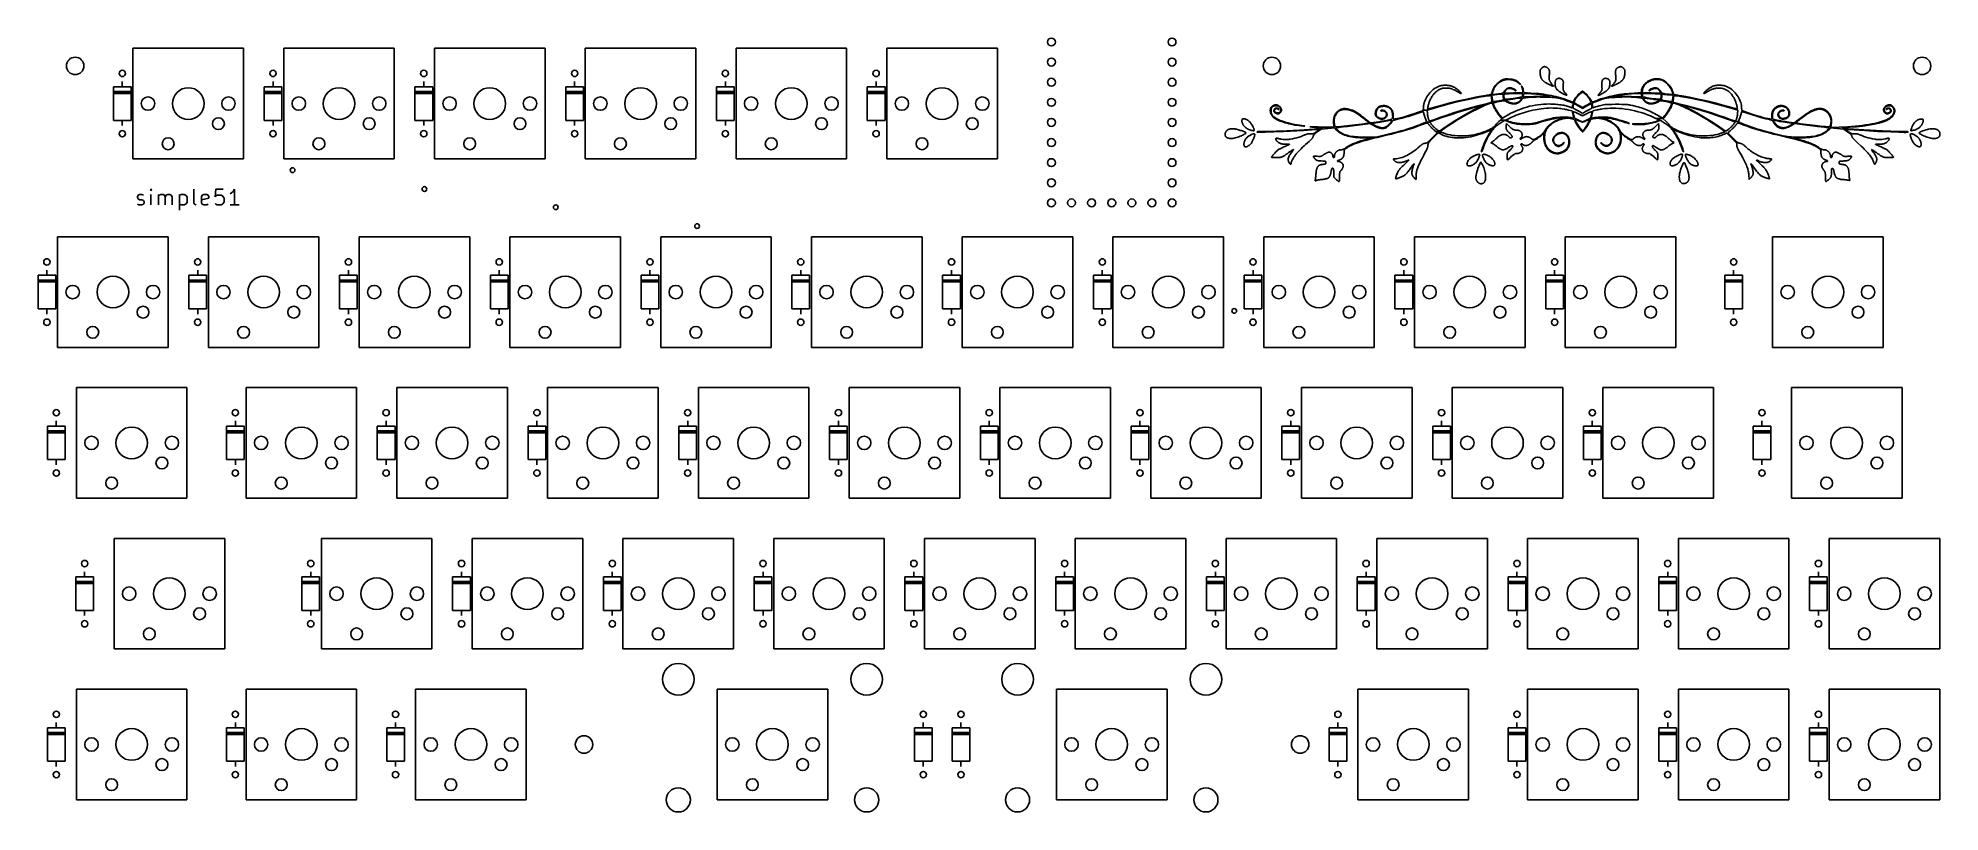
# Model space of a CAD drawing. Extents: x -119 to 121, y -47 to 51.
import ezdxf

# ---------------------------------------------------------------- set-up
doc = ezdxf.new("R2010")
doc.units = 0
doc.layers.add('BLACK', color=7, linetype='CONTINUOUS')

msp = doc.modelspace()

# ---------------------------------------------------------------- linework, layer by layer
at = {"layer": 'BLACK', "linetype": 'CONTINUOUS'}
for p, q in [((-106.997, 49.8475), (-93.0275, 49.8475)), ((-106.997, 35.8775), (-106.997, 49.8475)), ((-93.0275, 49.8475), (-93.0275, 35.8775)), ((-87.9475, 35.8775), (-87.9475, 49.8475)), ((-87.9475, 49.8475), (-73.9775, 49.8475)), ((-73.9775, 49.8475), (-73.9775, 35.8775)), ((-68.8975, 49.8475), (-54.9275, 49.8475)), ((-68.8975, 35.8775), (-68.8975, 49.8475)), ((-54.9275, 49.8475), (-54.9275, 35.8775)), ((-49.8475, 35.8775), (-49.8475, 49.8475)), ((-49.8475, 49.8475), (-35.8775, 49.8475)), ((-35.8775, 49.8475), (-35.8775, 35.8775)), ((-30.7975, 35.8775), (-30.7975, 49.8475)), ((-30.7975, 49.8475), (-16.8275, 49.8475)), ((-16.8275, 49.8475), (-16.8275, 35.8775)), ((-11.7475, 35.8775), (-11.7475, 49.8475)), ((-11.7475, 49.8475), (2.2225, 49.8475)), ((2.2225, 49.8475), (2.2225, 35.8775)), ((65.6101, 45.6036), (65.6965, 45.6679)), ((65.6965, 45.6679), (65.7835, 45.7263)), ((65.833, 45.6606), (65.7538, 45.6159)), ((65.7835, 45.7263), (65.8705, 45.7782)), ((65.9139, 45.7016), (65.833, 45.6606)), ((65.8705, 45.7782), (65.957, 45.823)), ((65.9962, 45.7389), (65.9139, 45.7016)), ((65.957, 45.823), (66.0635, 45.8728)), ((66.0799, 45.7724), (65.9962, 45.7389)), ((66.0635, 45.8728), (66.1126, 45.8935)), ((66.1648, 45.8021), (66.0799, 45.7724)), ((66.1126, 45.8935), (66.1599, 45.9115)), ((66.1599, 45.9115), (66.2063, 45.9271)), ((66.2507, 45.8281), (66.1648, 45.8021)), ((66.2063, 45.9271), (66.2525, 45.9402)), ((66.3375, 45.8504), (66.2507, 45.8281)), ((66.2525, 45.9402), (66.2994, 45.951)), ((66.2994, 45.951), (66.3477, 45.9597)), ((66.425, 45.8688), (66.3375, 45.8504)), ((66.3477, 45.9597), (66.3982, 45.9663)), ((66.3982, 45.9663), (66.4518, 45.9709)), ((66.5132, 45.8835), (66.425, 45.8688)), ((66.4518, 45.9709), (66.5092, 45.9737)), ((66.5092, 45.9737), (66.5712, 45.9748)), ((66.6018, 45.8945), (66.5132, 45.8835)), ((66.5712, 45.9748), (66.6386, 45.9743)), ((66.7798, 45.905), (66.6018, 45.8945)), ((66.6386, 45.9743), (66.7122, 45.9722)), ((66.7122, 45.9722), (66.8813, 45.9641)), ((66.9579, 45.9004), (66.7798, 45.905)), ((66.8813, 45.9641), (66.9952, 45.9571)), ((67.0467, 45.8924), (66.9579, 45.9004)), ((66.9952, 45.9571), (67.1042, 45.9468)), ((67.135, 45.8807), (67.0467, 45.8924)), ((67.1042, 45.9468), (67.2085, 45.9328)), ((67.2227, 45.8651), (67.135, 45.8807)), ((67.2085, 45.9328), (67.3085, 45.9153)), ((67.3097, 45.8457), (67.2227, 45.8651)), ((67.3085, 45.9153), (67.4042, 45.8939)), ((67.3959, 45.8225), (67.3097, 45.8457)), ((67.4811, 45.7955), (67.3959, 45.8225)), ((67.4042, 45.8939), (67.496, 45.8687)), ((67.5651, 45.7647), (67.4811, 45.7955)), ((67.496, 45.8687), (67.5842, 45.8395)), ((67.6479, 45.7301), (67.5651, 45.7647)), ((67.5842, 45.8395), (67.6688, 45.8062)), ((67.7292, 45.6917), (67.6479, 45.7301)), ((67.6688, 45.8062), (67.7503, 45.7687)), ((67.8089, 45.6494), (67.7292, 45.6917)), ((67.7503, 45.7687), (67.8287, 45.7269)), ((67.8287, 45.7269), (67.9044, 45.6806)), ((67.9044, 45.6806), (67.9776, 45.6297)), ((70.7921, 46.916), (70.7923, 46.9401)), ((70.7931, 46.8635), (70.7921, 46.916)), ((70.7923, 46.9401), (70.793, 46.9628)), ((70.793, 46.9628), (70.7941, 46.9842)), ((70.7955, 46.8042), (70.7931, 46.8635)), ((70.7941, 46.9842), (70.7958, 47.0045)), ((70.7993, 46.7376), (70.7955, 46.8042)), ((70.7958, 47.0045), (70.7981, 47.0238)), ((70.7981, 47.0238), (70.801, 47.0421)), ((70.8042, 46.6626), (70.7993, 46.7376)), ((70.801, 47.0421), (70.8044, 47.0595)), ((70.814, 46.5416), (70.8042, 46.6626)), ((70.8044, 47.0595), (70.8086, 47.0762)), ((70.8086, 47.0762), (70.8134, 47.0923)), ((70.8134, 47.0923), (70.8189, 47.1078)), ((70.8282, 46.4293), (70.814, 46.5416)), ((70.8189, 47.1078), (70.8252, 47.1229)), ((70.8252, 47.1229), (70.8322, 47.1377)), ((70.8473, 46.3251), (70.8282, 46.4293)), ((70.8322, 47.1377), (70.84, 47.1522)), ((70.84, 47.1522), (70.8487, 47.1666)), ((70.872, 46.2279), (70.8473, 46.3251)), ((70.8487, 47.1666), (70.8582, 47.181)), ((70.8582, 47.181), (70.8686, 47.1954)), ((70.8686, 47.1954), (70.88, 47.21)), ((70.8866, 46.1818), (70.872, 46.2279)), ((70.88, 47.21), (70.8923, 47.2249)), ((70.9029, 46.1371), (70.8866, 46.1818)), ((70.8923, 47.2249), (70.9198, 47.2559)), ((70.9209, 46.0938), (70.9029, 46.1371)), ((70.9198, 47.2559), (70.9515, 47.2893)), ((70.9407, 46.0518), (70.9209, 46.0938)), ((70.9624, 46.0109), (70.9407, 46.0518)), ((70.9515, 47.2893), (70.9876, 47.3258)), ((70.9861, 45.9712), (70.9624, 46.0109)), ((71.0118, 45.9324), (70.9861, 45.9712)), ((70.9876, 47.3258), (71.0312, 47.3682)), ((71.0396, 45.8944), (71.0118, 45.9324)), ((71.0312, 47.3682), (71.0722, 47.4056)), ((71.0697, 45.8573), (71.0396, 45.8944)), ((71.102, 45.8207), (71.0697, 45.8573)), ((71.0722, 47.4056), (71.1112, 47.438)), ((71.1368, 45.7848), (71.102, 45.8207)), ((71.1112, 47.438), (71.1486, 47.4654)), ((71.174, 45.7493), (71.1368, 45.7848)), ((71.1486, 47.4654), (71.1668, 47.4773)), ((71.1668, 47.4773), (71.1848, 47.4879)), ((71.2137, 45.7142), (71.174, 45.7493)), ((71.1848, 47.4879), (71.2026, 47.4974)), ((71.2026, 47.4974), (71.2203, 47.5057)), ((71.256, 45.6793), (71.2137, 45.7142)), ((71.2203, 47.5057), (71.2379, 47.5127)), ((71.2379, 47.5127), (71.2555, 47.5186)), ((71.2555, 47.5186), (71.2732, 47.5233)), ((71.3489, 45.6099), (71.256, 45.6793)), ((71.2732, 47.5233), (71.291, 47.5269)), ((71.291, 47.5269), (71.3089, 47.5293)), ((71.3089, 47.5293), (71.3271, 47.5306)), ((71.3271, 47.5306), (71.3456, 47.5307)), ((71.3456, 47.5307), (71.3644, 47.5296)), ((71.3644, 47.5296), (71.3835, 47.5275)), ((71.3835, 47.5275), (71.4032, 47.5242)), ((71.4032, 47.5242), (71.4233, 47.5198)), ((71.4233, 47.5198), (71.444, 47.5143)), ((71.444, 47.5143), (71.4653, 47.5078)), ((71.4653, 47.5078), (71.4873, 47.5001)), ((71.4873, 47.5001), (71.5336, 47.4815)), ((71.5336, 47.4815), (71.5832, 47.4587)), ((71.5832, 47.4587), (71.6367, 47.4317)), ((71.6367, 47.4317), (71.6932, 47.401)), ((71.6932, 47.401), (71.7438, 47.3696)), ((71.7438, 47.3696), (71.7887, 47.3367)), ((71.7887, 47.3367), (71.8282, 47.3016)), ((71.8282, 47.3016), (71.8624, 47.2637)), ((71.8624, 47.2637), (71.8916, 47.2223)), ((71.8916, 47.2223), (71.9159, 47.1768)), ((71.9159, 47.1768), (71.9357, 47.1265)), ((71.9304, 46.16), (71.9291, 46.1011)), ((71.9291, 46.1011), (71.9299, 46.0478)), ((71.9299, 46.0478), (71.9329, 45.9993)), ((71.9337, 46.2256), (71.9304, 46.16)), ((71.9329, 45.9993), (71.9353, 45.9764)), ((71.9388, 46.2988), (71.9337, 46.2256)), ((71.9353, 45.9764), (71.9383, 45.9544)), ((71.9357, 47.1265), (71.9511, 47.0707)), ((71.9383, 45.9544), (71.942, 45.9331)), ((71.9457, 46.3807), (71.9388, 46.2988)), ((71.942, 45.9331), (71.9462, 45.9123)), ((71.9542, 46.4721), (71.9457, 46.3807)), ((71.9462, 45.9123), (71.9511, 45.8919)), ((71.9511, 47.0707), (71.9623, 47.0089)), ((71.9511, 45.8919), (71.9567, 45.8719)), ((71.9634, 46.5846), (71.9542, 46.4721)), ((71.9567, 45.8719), (71.9699, 45.8323)), ((71.9623, 47.0089), (71.9695, 46.9402)), ((71.9698, 46.687), (71.9634, 46.5846)), ((71.9695, 46.9402), (71.9731, 46.8641)), ((71.9731, 46.7799), (71.9698, 46.687)), ((71.9699, 45.8323), (71.986, 45.7925)), ((71.9731, 46.8641), (71.9731, 46.7799)), ((71.986, 45.7925), (72.005, 45.7514)), ((72.005, 45.7514), (72.0271, 45.7082)), ((72.0271, 45.7082), (72.0525, 45.6618)), ((72.0525, 45.6618), (72.0812, 45.6113)), ((72.7252, 45.6576), (72.7417, 45.7175)), ((72.7417, 45.7175), (72.7611, 45.7726)), ((72.7611, 45.7726), (72.7833, 45.822)), ((72.7833, 45.822), (72.7955, 45.8443)), ((72.7955, 45.8443), (72.8084, 45.8649)), ((72.8084, 45.8649), (72.8219, 45.8837)), ((72.8219, 45.8837), (72.8362, 45.9006)), ((72.8362, 45.9006), (72.8557, 45.9204)), ((72.8557, 45.9204), (72.8759, 45.9389)), ((72.8759, 45.9389), (72.8967, 45.956)), ((72.8967, 45.956), (72.9181, 45.9717)), ((72.9181, 45.9717), (72.94, 45.9861)), ((72.94, 45.9861), (72.9624, 45.9991)), ((72.9624, 45.9991), (72.9853, 46.0108)), ((72.9853, 46.0108), (73.0086, 46.0211)), ((73.0086, 46.0211), (73.0322, 46.0301)), ((73.0322, 46.0301), (73.0562, 46.0377)), ((73.0562, 46.0377), (73.0805, 46.0439)), ((73.0805, 46.0439), (73.105, 46.0488)), ((73.105, 46.0488), (73.1298, 46.0524)), ((73.1298, 46.0524), (73.1547, 46.0546)), ((73.1547, 46.0546), (73.1797, 46.0554)), ((73.1797, 46.0554), (73.2048, 46.0549)), ((73.2048, 46.0549), (73.23, 46.0531)), ((73.23, 46.0531), (73.2551, 46.0499)), ((73.2551, 46.0499), (73.2802, 46.0454)), ((73.2802, 46.0454), (73.3052, 46.0396)), ((73.3052, 46.0396), (73.3301, 46.0324)), ((73.3301, 46.0324), (73.3549, 46.0239)), ((73.3549, 46.0239), (73.3794, 46.014)), ((73.3794, 46.014), (73.4037, 46.0028)), ((73.4037, 46.0028), (73.4277, 45.9903)), ((73.4277, 45.9903), (73.4513, 45.9764)), ((73.4513, 45.9764), (73.4746, 45.9612)), ((73.4746, 45.9612), (73.4975, 45.9447)), ((73.4975, 45.9447), (73.5199, 45.9268)), ((73.5199, 45.9268), (73.5418, 45.9077)), ((73.5418, 45.9077), (73.5632, 45.8872)), ((73.5632, 45.8872), (73.584, 45.8653)), ((73.584, 45.8653), (73.6127, 45.8337)), ((73.6127, 45.8337), (73.6378, 45.8044)), ((73.6378, 45.8044), (73.6597, 45.7765)), ((73.6597, 45.7765), (73.6783, 45.7493)), ((73.6783, 45.7493), (73.6939, 45.722)), ((73.6939, 45.722), (73.7067, 45.6937)), ((73.7067, 45.6937), (73.7168, 45.6635)), ((73.7168, 45.6635), (73.7243, 45.6307)), ((78.6196, 45.6432), (78.6265, 45.6751)), ((78.6265, 45.6751), (78.6341, 45.7057)), ((78.6341, 45.7057), (78.6423, 45.7349)), ((78.6423, 45.7349), (78.6513, 45.7629)), ((78.6513, 45.7629), (78.661, 45.7894)), ((78.661, 45.7894), (78.6714, 45.8146)), ((78.6714, 45.8146), (78.6824, 45.8384)), ((78.6824, 45.8384), (78.6941, 45.8608)), ((78.6941, 45.8608), (78.7065, 45.8818)), ((78.7065, 45.8818), (78.7196, 45.9014)), ((78.7196, 45.9014), (78.7333, 45.9196)), ((78.7333, 45.9196), (78.7477, 45.9363)), ((78.7477, 45.9363), (78.7627, 45.9516)), ((78.7627, 45.9516), (78.7784, 45.9655)), ((78.7784, 45.9655), (78.7947, 45.9779)), ((78.7947, 45.9779), (78.8117, 45.9889)), ((78.8117, 45.9889), (78.8293, 45.9984)), ((78.8293, 45.9984), (78.8475, 46.0064)), ((78.8475, 46.0064), (78.8681, 46.0146)), ((78.8681, 46.0146), (78.889, 46.022)), ((78.889, 46.022), (78.91, 46.0285)), ((78.91, 46.0285), (78.9312, 46.0343)), ((78.9312, 46.0343), (78.9739, 46.0434)), ((78.9739, 46.0434), (79.0169, 46.0494)), ((79.0169, 46.0494), (79.06, 46.0524)), ((79.06, 46.0524), (79.1029, 46.0523)), ((79.1029, 46.0523), (79.1453, 46.0493)), ((79.1453, 46.0493), (79.187, 46.0435)), ((79.187, 46.0435), (79.2279, 46.0348)), ((79.2279, 46.0348), (79.2676, 46.0234)), ((79.2676, 46.0234), (79.3059, 46.0093)), ((79.3059, 46.0093), (79.3426, 45.9925)), ((79.3426, 45.9925), (79.3774, 45.9732)), ((79.3774, 45.9732), (79.3941, 45.9627)), ((79.3941, 45.9627), (79.4102, 45.9515)), ((79.4102, 45.9515), (79.4257, 45.9396)), ((79.4257, 45.9396), (79.4406, 45.9272)), ((79.4406, 45.9272), (79.4548, 45.9142)), ((79.4548, 45.9142), (79.4684, 45.9006)), ((79.4684, 45.9006), (79.4921, 45.8747)), ((79.4921, 45.8747), (79.5132, 45.8497)), ((79.5132, 45.8497), (79.5317, 45.8249)), ((79.5317, 45.8249), (79.5478, 45.7999)), ((79.5478, 45.7999), (79.5615, 45.7743)), ((79.5615, 45.7743), (79.5731, 45.7474)), ((79.5731, 45.7474), (79.5825, 45.7189)), ((79.5825, 45.7189), (79.5901, 45.6881)), ((79.5901, 45.6881), (79.5958, 45.6545)), ((80.2777, 45.6208), (80.3041, 45.6795)), ((80.3041, 45.6795), (80.3256, 45.741)), ((80.3256, 45.741), (80.3425, 45.806)), ((80.3277, 46.8309), (80.3281, 46.8708)), ((80.3281, 46.7888), (80.3277, 46.8309)), ((80.3281, 46.8708), (80.3292, 46.9085)), ((80.3293, 46.7444), (80.3281, 46.7888)), ((80.3292, 46.9085), (80.3312, 46.9442)), ((80.3338, 46.648), (80.3293, 46.7444)), ((80.3312, 46.9442), (80.3341, 46.978)), ((80.3409, 46.5411), (80.3338, 46.648)), ((80.3341, 46.978), (80.3378, 47.0099)), ((80.3378, 47.0099), (80.3425, 47.0401)), ((80.3503, 46.4227), (80.3409, 46.5411)), ((80.3425, 47.0401), (80.3481, 47.0686)), ((80.3425, 45.806), (80.355, 45.8754)), ((80.3481, 47.0686), (80.3547, 47.0956)), ((80.3595, 46.3122), (80.3503, 46.4227)), ((80.3547, 47.0956), (80.3624, 47.1212)), ((80.355, 45.8754), (80.3634, 45.9498)), ((80.3656, 46.2104), (80.3595, 46.3122)), ((80.3624, 47.1212), (80.371, 47.1455)), ((80.3634, 45.9498), (80.3677, 46.0299)), ((80.3684, 46.1165), (80.3656, 46.2104)), ((80.3677, 46.0299), (80.3684, 46.1165)), ((80.371, 47.1455), (80.3808, 47.1686)), ((80.3808, 47.1686), (80.3916, 47.1905)), ((80.3916, 47.1905), (80.4036, 47.2114)), ((80.4036, 47.2114), (80.4167, 47.2314)), ((80.4167, 47.2314), (80.431, 47.2506)), ((80.431, 47.2506), (80.4466, 47.269)), ((80.4466, 47.269), (80.4634, 47.2869)), ((80.4634, 47.2869), (80.4814, 47.3043)), ((80.4814, 47.3043), (80.5008, 47.3212)), ((80.5008, 47.3212), (80.5215, 47.3379)), ((80.5215, 47.3379), (80.5436, 47.3543)), ((80.5436, 47.3543), (80.5671, 47.3706)), ((80.5671, 47.3706), (80.5921, 47.387)), ((80.5921, 47.387), (80.6184, 47.4034)), ((80.6184, 47.4034), (80.6747, 47.4355)), ((80.6747, 47.4355), (80.7274, 47.4629)), ((80.7274, 47.4629), (80.777, 47.4856)), ((80.777, 47.4856), (80.8007, 47.4951)), ((80.8007, 47.4951), (80.8238, 47.5034)), ((80.8238, 47.5034), (80.8463, 47.5105)), ((80.8463, 47.5105), (80.8683, 47.5165)), ((80.8683, 47.5165), (80.8897, 47.5211)), ((80.8897, 47.5211), (80.9108, 47.5246)), ((80.9108, 47.5246), (80.9314, 47.5268)), ((80.9314, 47.5268), (80.9517, 47.5278)), ((80.9517, 47.5278), (80.9717, 47.5275)), ((81.0485, 45.6793), (80.9557, 45.6099)), ((80.9717, 47.5275), (80.9915, 47.526)), ((80.9915, 47.526), (81.0111, 47.5232)), ((81.0111, 47.5232), (81.0305, 47.5192)), ((81.0305, 47.5192), (81.0499, 47.5139)), ((81.1306, 45.7493), (81.0485, 45.6793)), ((81.0499, 47.5139), (81.0693, 47.5073)), ((81.0693, 47.5073), (81.0886, 47.4994)), ((81.0886, 47.4994), (81.108, 47.4902)), ((81.108, 47.4902), (81.1276, 47.4797)), ((81.1276, 47.4797), (81.1473, 47.4679)), ((81.1678, 45.7848), (81.1306, 45.7493)), ((81.1473, 47.4679), (81.1672, 47.4548)), ((81.1672, 47.4548), (81.1874, 47.4404)), ((81.2025, 45.8207), (81.1678, 45.7848)), ((81.1874, 47.4404), (81.2079, 47.4247)), ((81.2348, 45.8573), (81.2025, 45.8207)), ((81.2079, 47.4247), (81.2288, 47.4076)), ((81.2288, 47.4076), (81.2718, 47.3694)), ((81.2649, 45.8944), (81.2348, 45.8573)), ((81.2927, 45.9324), (81.2649, 45.8944)), ((81.2718, 47.3694), (81.3169, 47.3258)), ((81.3185, 45.9712), (81.2927, 45.9324)), ((81.3169, 47.3258), (81.353, 47.2893)), ((81.3421, 46.0109), (81.3185, 45.9712)), ((81.3638, 46.0518), (81.3421, 46.0109)), ((81.353, 47.2893), (81.3847, 47.2559)), ((81.3836, 46.0938), (81.3638, 46.0518)), ((81.4016, 46.1371), (81.3836, 46.0938)), ((81.3847, 47.2559), (81.4123, 47.2249)), ((81.4179, 46.1818), (81.4016, 46.1371)), ((81.4123, 47.2249), (81.4359, 47.1954)), ((81.4326, 46.2279), (81.4179, 46.1818)), ((81.4573, 46.3251), (81.4326, 46.2279)), ((81.4359, 47.1954), (81.4558, 47.1666)), ((81.4558, 47.1666), (81.4723, 47.1377)), ((81.4764, 46.4293), (81.4573, 46.3251)), ((81.4723, 47.1377), (81.4856, 47.1078)), ((81.4905, 46.5416), (81.4764, 46.4293)), ((81.4856, 47.1078), (81.496, 47.0762)), ((81.5004, 46.6626), (81.4905, 46.5416)), ((81.496, 47.0762), (81.5036, 47.0421)), ((81.509, 46.8042), (81.5004, 46.6626)), ((81.5036, 47.0421), (81.5087, 47.0045)), ((81.5087, 47.0045), (81.5115, 46.9628)), ((81.5115, 46.8635), (81.509, 46.8042)), ((81.5115, 46.9628), (81.5124, 46.916)), ((81.5124, 46.916), (81.5115, 46.8635)), ((84.355, 45.6317), (84.4448, 45.6905)), ((84.4448, 45.6905), (84.5379, 45.7446)), ((84.5537, 45.6616), (84.4708, 45.6143)), ((84.5379, 45.7446), (84.6339, 45.7939)), ((84.6394, 45.7052), (84.5537, 45.6616)), ((84.6339, 45.7939), (84.7326, 45.8382)), ((84.7277, 45.7451), (84.6394, 45.7052)), ((84.8185, 45.7812), (84.7277, 45.7451)), ((84.7326, 45.8382), (84.8337, 45.8773)), ((84.9114, 45.8133), (84.8185, 45.7812)), ((84.8337, 45.8773), (84.9369, 45.9113)), ((85.0063, 45.8412), (84.9114, 45.8133)), ((84.9369, 45.9113), (85.0419, 45.9398)), ((85.1029, 45.865), (85.0063, 45.8412)), ((85.0419, 45.9398), (85.1486, 45.9629)), ((85.2011, 45.8844), (85.1029, 45.865)), ((85.1486, 45.9629), (85.2565, 45.9803)), ((85.3005, 45.8994), (85.2011, 45.8844)), ((85.2565, 45.9803), (85.3655, 45.992)), ((85.4009, 45.9098), (85.3005, 45.8994)), ((85.3655, 45.992), (85.4752, 45.9977)), ((85.5022, 45.9155), (85.4009, 45.9098)), ((85.4752, 45.9977), (85.5854, 45.9975)), ((85.6041, 45.9163), (85.5022, 45.9155)), ((85.5854, 45.9975), (85.6958, 45.991)), ((85.7063, 45.9122), (85.6041, 45.9163)), ((85.6958, 45.991), (85.8062, 45.9783)), ((85.8088, 45.9031), (85.7063, 45.9122)), ((85.8062, 45.9783), (85.9162, 45.9592)), ((85.9111, 45.8888), (85.8088, 45.9031)), ((86.0132, 45.8692), (85.9111, 45.8888)), ((85.9162, 45.9592), (86.0256, 45.9335)), ((86.1147, 45.8442), (86.0132, 45.8692)), ((86.0256, 45.9335), (86.1342, 45.9012)), ((86.1698, 45.8272), (86.1147, 45.8442)), ((86.1342, 45.9012), (86.2416, 45.862)), ((86.2253, 45.8069), (86.1698, 45.8272)), ((86.281, 45.7833), (86.2253, 45.8069)), ((86.2416, 45.862), (86.3475, 45.8159)), ((86.3368, 45.7565), (86.281, 45.7833)), ((86.3927, 45.7268), (86.3368, 45.7565)), ((86.3475, 45.8159), (86.4318, 45.7733)), ((86.4484, 45.6941), (86.3927, 45.7268)), ((86.4318, 45.7733), (86.5173, 45.7227)), ((86.5593, 45.6207), (86.4484, 45.6941)), ((86.5173, 45.7227), (86.6035, 45.6647)), ((86.6035, 45.6647), (86.6896, 45.6003)), ((-109.467, 44.9825), (-109.467, 40.7425)), ((-107.227, 44.9825), (-109.467, 44.9825)), ((-107.227, 44.3825), (-109.467, 44.3825)), ((-107.227, 44.2625), (-109.467, 44.2625)), ((-107.227, 44.1425), (-109.467, 44.1425)), ((-108.347, 45.6325), (-108.347, 44.9825)), ((-107.227, 40.7425), (-107.227, 44.9825)), ((-90.4169, 44.9825), (-90.4169, 40.7425)), ((-88.1769, 44.9825), (-90.4169, 44.9825)), ((-88.1769, 44.3825), (-90.4169, 44.3825)), ((-88.1769, 44.2625), (-90.4169, 44.2625)), ((-88.1769, 44.1425), (-90.4169, 44.1425)), ((-89.2969, 45.6325), (-89.2969, 44.9825)), ((-88.1769, 40.7425), (-88.1769, 44.9825)), ((-71.3669, 44.9825), (-71.3669, 40.7425)), ((-69.1269, 44.9825), (-71.3669, 44.9825)), ((-69.1269, 44.3825), (-71.3669, 44.3825)), ((-69.1269, 44.2625), (-71.3669, 44.2625)), ((-69.1269, 44.1425), (-71.3669, 44.1425)), ((-70.2469, 45.6325), (-70.2469, 44.9825)), ((-69.1269, 40.7425), (-69.1269, 44.9825)), ((-52.3169, 44.9825), (-52.3169, 40.7425)), ((-50.0769, 44.9825), (-52.3169, 44.9825)), ((-50.0769, 44.3825), (-52.3169, 44.3825)), ((-50.0769, 44.2625), (-52.3169, 44.2625)), ((-50.0769, 44.1425), (-52.3169, 44.1425)), ((-51.1969, 45.6325), (-51.1969, 44.9825)), ((-50.0769, 40.7425), (-50.0769, 44.9825)), ((-31.0269, 44.9825), (-33.2669, 44.9825)), ((-33.2669, 44.9825), (-33.2669, 40.7425)), ((-31.0269, 44.3825), (-33.2669, 44.3825)), ((-31.0269, 44.2625), (-33.2669, 44.2625)), ((-31.0269, 44.1425), (-33.2669, 44.1425)), ((-32.1469, 45.6325), (-32.1469, 44.9825)), ((-31.0269, 40.7425), (-31.0269, 44.9825)), ((-11.9769, 44.9825), (-14.2169, 44.9825)), ((-14.2169, 44.9825), (-14.2169, 40.7425)), ((-11.9769, 44.3825), (-14.2169, 44.3825)), ((-11.9769, 44.2625), (-14.2169, 44.2625)), ((-11.9769, 44.1425), (-14.2169, 44.1425)), ((-13.0969, 45.6325), (-13.0969, 44.9825)), ((-11.9769, 40.7425), (-11.9769, 44.9825)), ((56.2212, 43.177), (56.2968, 43.3588)), ((56.2968, 43.3588), (56.385, 43.5379)), ((56.385, 43.5379), (56.4849, 43.7132)), ((56.4849, 43.7132), (56.596, 43.8836)), ((56.596, 43.8836), (56.7175, 44.0482)), ((56.7175, 44.0482), (56.8488, 44.2058)), ((56.8751, 43.261), (56.8337, 43.1604)), ((56.8488, 44.2058), (56.989, 44.3555)), ((56.9177, 43.3566), (56.8751, 43.261)), ((56.9612, 43.4453), (56.9177, 43.3566)), ((57.0151, 43.5479), (56.9612, 43.4453)), ((56.989, 44.3555), (57.1375, 44.4962)), ((57.0709, 43.6467), (57.0151, 43.5479)), ((57.1287, 43.7417), (57.0709, 43.6467)), ((57.1885, 43.8329), (57.1287, 43.7417)), ((57.1375, 44.4962), (57.2937, 44.6269)), ((57.2501, 43.9203), (57.1885, 43.8329)), ((57.3136, 44.0039), (57.2501, 43.9203)), ((57.2937, 44.6269), (57.4568, 44.7464)), ((57.379, 44.0837), (57.3136, 44.0039)), ((57.4462, 44.1596), (57.379, 44.0837)), ((57.5153, 44.2318), (57.4462, 44.1596)), ((57.4568, 44.7464), (57.5406, 44.8017)), ((57.5861, 44.3002), (57.5153, 44.2318)), ((57.5406, 44.8017), (57.626, 44.8539)), ((57.6587, 44.3648), (57.5861, 44.3002)), ((57.626, 44.8539), (57.7127, 44.9027)), ((57.7331, 44.4255), (57.6587, 44.3648)), ((57.7127, 44.9027), (57.8008, 44.9481)), ((57.8092, 44.4825), (57.7331, 44.4255)), ((57.8008, 44.9481), (57.942, 45.0145)), ((57.887, 44.5357), (57.8092, 44.4825)), ((57.9665, 44.585), (57.887, 44.5357)), ((57.942, 45.0145), (58.0051, 45.0423)), ((58.0477, 44.6306), (57.9665, 44.585)), ((58.0051, 45.0423), (58.0645, 45.0667)), ((58.1017, 44.6583), (58.0477, 44.6306)), ((58.0645, 45.0667), (58.1212, 45.088)), ((58.153, 44.6833), (58.1017, 44.6583)), ((58.1212, 45.088), (58.1763, 45.1064)), ((58.2023, 44.7058), (58.153, 44.6833)), ((58.1763, 45.1064), (58.2308, 45.122)), ((58.2501, 44.7257), (58.2023, 44.7058)), ((58.2308, 45.122), (58.2858, 45.1351)), ((58.2971, 44.7433), (58.2501, 44.7257)), ((58.2858, 45.1351), (58.3423, 45.1459)), ((58.3439, 44.7587), (58.2971, 44.7433)), ((58.3423, 45.1459), (58.4013, 45.1545)), ((58.3911, 44.772), (58.3439, 44.7587)), ((58.4393, 44.7832), (58.3911, 44.772)), ((58.4013, 45.1545), (58.4639, 45.1613)), ((58.4892, 44.7925), (58.4393, 44.7832)), ((58.4639, 45.1613), (58.531, 45.1664)), ((58.5413, 44.8), (58.4892, 44.7925)), ((58.531, 45.1664), (58.6038, 45.17)), ((58.5964, 44.8059), (58.5413, 44.8)), ((58.6549, 44.8102), (58.5964, 44.8059)), ((58.6038, 45.17), (58.6832, 45.1723)), ((58.7176, 44.813), (58.6549, 44.8102)), ((58.6832, 45.1723), (58.8662, 45.1739)), ((58.7851, 44.8146), (58.7176, 44.813)), ((58.8579, 44.8149), (58.7851, 44.8146)), ((58.9367, 44.814), (58.8579, 44.8149)), ((58.8662, 45.1739), (58.9921, 45.1721)), ((59.0929, 44.8125), (58.9367, 44.814)), ((58.9921, 45.1721), (59.111, 45.1665)), ((59.1623, 44.8102), (59.0929, 44.8125)), ((59.111, 45.1665), (59.2238, 45.1568)), ((59.227, 44.8067), (59.1623, 44.8102)), ((59.2238, 45.1568), (59.3314, 45.1426)), ((59.2877, 44.8017), (59.227, 44.8067)), ((59.3454, 44.7951), (59.2877, 44.8017)), ((59.3314, 45.1426), (59.4345, 45.1236)), ((59.4007, 44.7866), (59.3454, 44.7951)), ((59.4544, 44.7761), (59.4007, 44.7866)), ((59.4345, 45.1236), (59.5339, 45.0995)), ((59.5074, 44.7634), (59.4544, 44.7761)), ((59.5605, 44.7482), (59.5074, 44.7634)), ((59.5339, 45.0995), (59.6305, 45.0699)), ((59.6144, 44.7305), (59.5605, 44.7482)), ((59.6699, 44.7099), (59.6144, 44.7305)), ((59.6305, 45.0699), (59.7252, 45.0345)), ((59.7279, 44.6862), (59.6699, 44.7099)), ((59.7252, 45.0345), (59.8187, 44.9931)), ((59.7891, 44.6594), (59.7279, 44.6862)), ((59.9245, 44.5953), (59.7891, 44.6594)), ((59.8187, 44.9931), (59.9118, 44.9451)), ((59.9118, 44.9451), (60.0055, 44.8904)), ((60.0219, 44.5483), (59.9245, 44.5953)), ((60.0055, 44.8904), (60.1004, 44.8286)), ((60.1218, 44.4982), (60.0219, 44.5483)), ((60.1004, 44.8286), (60.1976, 44.7593)), ((60.2214, 44.4466), (60.1218, 44.4982)), ((60.1976, 44.7593), (60.2977, 44.6823)), ((60.3178, 44.3951), (60.2214, 44.4466)), ((60.2843, 43.1564), (61.1098, 43.3491)), ((60.2977, 44.6823), (60.4016, 44.5972)), ((60.4083, 44.3453), (60.3178, 44.3951)), ((60.4016, 44.5972), (60.5101, 44.5036)), ((60.49, 44.2987), (60.4083, 44.3453)), ((60.5602, 44.2568), (60.49, 44.2987)), ((60.5101, 44.5036), (60.5778, 44.4421)), ((60.6159, 44.2214), (60.5602, 44.2568)), ((60.5778, 44.4421), (60.6379, 44.3847)), ((60.6747, 44.1825), (60.6159, 44.2214)), ((60.6379, 44.3847), (60.6904, 44.3318)), ((60.7006, 44.1665), (60.6747, 44.1825)), ((60.6904, 44.3318), (60.735, 44.2839)), ((60.7242, 44.1528), (60.7006, 44.1665)), ((60.7455, 44.1413), (60.7242, 44.1528)), ((60.735, 44.2839), (60.7717, 44.2412)), ((60.7646, 44.1319), (60.7455, 44.1413)), ((60.7813, 44.1247), (60.7646, 44.1319)), ((60.7717, 44.2412), (60.787, 44.2219)), ((60.7958, 44.1196), (60.7813, 44.1247)), ((60.787, 44.2219), (60.8003, 44.2041)), ((60.8081, 44.1165), (60.7958, 44.1196)), ((60.8003, 44.2041), (60.8116, 44.1878)), ((60.8182, 44.1154), (60.8081, 44.1165)), ((60.8116, 44.1878), (60.8208, 44.173)), ((60.8261, 44.1163), (60.8182, 44.1154)), ((60.8208, 44.173), (60.8279, 44.1598)), ((60.8317, 44.1191), (60.8261, 44.1163)), ((60.8279, 44.1598), (60.8329, 44.1482)), ((60.8338, 44.1211), (60.8317, 44.1191)), ((60.8329, 44.1482), (60.8358, 44.1383)), ((60.8352, 44.1237), (60.8338, 44.1211)), ((60.8366, 44.1301), (60.8352, 44.1237)), ((60.8358, 44.1383), (60.8366, 44.1301)), ((62.1397, 43.4817), (61.071, 43.2468)), ((61.1098, 43.3491), (61.9036, 43.5217)), ((61.9036, 43.5217), (62.6501, 43.6705)), ((63.096, 43.6723), (62.1397, 43.4817)), ((62.6501, 43.6705), (63.3338, 43.792)), ((63.8749, 43.8038), (63.096, 43.6723)), ((63.3338, 43.792), (63.9391, 43.8827)), ((64.1777, 43.8428), (63.8749, 43.8038)), ((63.9391, 43.8827), (64.0373, 43.8956)), ((64.0373, 43.8956), (64.1257, 43.9078)), ((64.1257, 43.9078), (64.205, 43.9195)), ((64.4118, 43.8615), (64.1777, 43.8428)), ((64.205, 43.9195), (64.2395, 43.925)), ((64.2395, 43.925), (64.2757, 43.9309)), ((64.2395, 43.925), (64.7011, 43.925)), ((64.7011, 43.925), (64.2395, 43.925)), ((64.2757, 43.9309), (64.308, 43.9365)), ((64.308, 43.9365), (64.3383, 43.9422)), ((64.3383, 43.9422), (64.3667, 43.9478)), ((64.3667, 43.9478), (64.3934, 43.9535)), ((64.3934, 43.9535), (64.4183, 43.9593)), ((64.4503, 43.8626), (64.4118, 43.8615)), ((64.4183, 43.9593), (64.4415, 43.9651)), ((64.4415, 43.9651), (64.4632, 43.971)), ((64.4841, 43.8628), (64.4503, 43.8626)), ((64.4632, 43.971), (64.4833, 43.9771)), ((64.4833, 43.9771), (64.5019, 43.9833)), ((64.4993, 43.8624), (64.4841, 43.8628)), ((64.5135, 43.8616), (64.4993, 43.8624)), ((64.5019, 43.9833), (64.5191, 43.9896)), ((64.5267, 43.8602), (64.5135, 43.8616)), ((64.5191, 43.9896), (64.535, 43.9962)), ((64.5389, 43.8583), (64.5267, 43.8602)), ((64.535, 43.9962), (64.5496, 44.0029)), ((64.5503, 43.8558), (64.5389, 43.8583)), ((64.5496, 44.0029), (64.5631, 44.0099)), ((64.5608, 43.8526), (64.5503, 43.8558)), ((64.5704, 43.8486), (64.5608, 43.8526)), ((64.5631, 44.0099), (64.5754, 44.0172)), ((64.5794, 43.8438), (64.5704, 43.8486)), ((64.5754, 44.0172), (64.5866, 44.0247)), ((64.5876, 43.8381), (64.5794, 43.8438)), ((64.5866, 44.0247), (64.5969, 44.0325)), ((64.5952, 43.8314), (64.5876, 43.8381)), ((64.6021, 43.8236), (64.5952, 43.8314)), ((64.5969, 44.0325), (64.6063, 44.0407)), ((64.6085, 43.8148), (64.6021, 43.8236)), ((64.6063, 44.0407), (64.6148, 44.0492)), ((64.6144, 43.8048), (64.6085, 43.8148)), ((64.6198, 43.7935), (64.6144, 43.8048)), ((64.6148, 44.0492), (64.6225, 44.058)), ((64.6247, 43.7809), (64.6198, 43.7935)), ((64.6225, 44.058), (64.6295, 44.0672)), ((64.6293, 43.7669), (64.6247, 43.7809)), ((64.6336, 43.7515), (64.6293, 43.7669)), ((64.6295, 44.0672), (64.6358, 44.0769)), ((64.6376, 43.7346), (64.6336, 43.7515)), ((64.6358, 44.0769), (64.6416, 44.087)), ((64.6414, 43.716), (64.6376, 43.7346)), ((64.645, 43.6959), (64.6414, 43.716)), ((64.6416, 44.087), (64.6469, 44.0975)), ((64.6518, 43.6502), (64.645, 43.6959)), ((64.6469, 44.0975), (64.6517, 44.1085)), ((64.6517, 44.1085), (64.6853, 44.1947)), ((64.6585, 43.5971), (64.6518, 43.6502)), ((64.6729, 43.4664), (64.6585, 43.5971)), ((64.6871, 43.306), (64.6729, 43.4664)), ((64.6853, 44.1947), (64.7302, 44.3166)), ((64.6967, 43.1727), (64.6871, 43.306)), ((65.3643, 43.9885), (64.7011, 43.925)), ((64.7011, 43.925), (64.7434, 43.537)), ((64.7302, 44.3166), (64.8352, 44.6094)), ((64.7999, 44.2919), (64.7364, 43.9956)), ((64.7364, 43.9956), (65.202, 44.0379)), ((64.7434, 43.537), (64.752, 43.4589)), ((64.752, 43.4589), (64.7615, 43.3845)), ((64.7615, 43.3845), (64.7717, 43.3156)), ((64.7717, 43.3156), (64.7822, 43.2539)), ((64.8209, 44.3755), (64.7999, 44.2919)), ((64.8443, 44.4567), (64.8209, 44.3755)), ((64.8352, 44.6094), (64.8683, 44.6939)), ((64.8701, 44.5358), (64.8443, 44.4567)), ((64.8683, 44.6939), (64.9091, 44.7802)), ((64.8984, 44.6129), (64.8701, 44.5358)), ((64.9293, 44.6878), (64.8984, 44.6129)), ((64.9091, 44.7802), (64.957, 44.8677)), ((64.9628, 44.7609), (64.9293, 44.6878)), ((64.957, 44.8677), (65.0114, 44.9558)), ((64.999, 44.832), (64.9628, 44.7609)), ((65.038, 44.9014), (64.999, 44.832)), ((65.0114, 44.9558), (65.0718, 45.0438)), ((65.0798, 44.969), (65.038, 44.9014)), ((65.0718, 45.0438), (65.1374, 45.1311)), ((65.1244, 45.0349), (65.0798, 44.969)), ((65.172, 45.0993), (65.1244, 45.0349)), ((65.1374, 45.1311), (65.2078, 45.217)), ((65.2225, 45.1621), (65.172, 45.0993)), ((65.202, 44.0379), (65.3509, 44.0532)), ((65.2078, 45.217), (65.2823, 45.3009)), ((65.2762, 45.2235), (65.2225, 45.1621)), ((65.3329, 45.2835), (65.2762, 45.2235)), ((65.2823, 45.3009), (65.3604, 45.3821)), ((65.3929, 45.3422), (65.3329, 45.2835)), ((65.3509, 44.0532), (65.4833, 44.0675)), ((65.3604, 45.3821), (65.4414, 45.4601)), ((65.8485, 44.0441), (65.3643, 43.9885)), ((65.456, 45.3997), (65.3929, 45.3422)), ((65.4414, 45.4601), (65.5248, 45.5341)), ((65.5273, 45.4593), (65.456, 45.3997)), ((65.4833, 44.0675), (65.6005, 44.0812)), ((65.5248, 45.5341), (65.6101, 45.6036)), ((65.6008, 45.5152), (65.5273, 45.4593)), ((65.5663, 43.2089), (65.8276, 43.2608)), ((65.6005, 44.0812), (65.7034, 44.0946)), ((65.6763, 45.5674), (65.6008, 45.5152)), ((65.7538, 45.6159), (65.6763, 45.5674)), ((65.7034, 44.0946), (65.7499, 44.1013)), ((65.7499, 44.1013), (65.7933, 44.1081)), ((65.7933, 44.1081), (65.8337, 44.115)), ((65.8276, 43.2608), (65.8409, 43.2638)), ((65.8337, 44.115), (65.8713, 44.122)), ((65.8409, 43.2638), (66.0543, 43.3121)), ((65.8409, 43.2638), (66.5013, 43.2638)), ((66.5013, 43.2638), (65.8409, 43.2638)), ((66.0083, 44.063), (65.8485, 44.0441)), ((65.8713, 44.122), (65.9061, 44.1293)), ((65.9061, 44.1293), (65.9384, 44.1367)), ((65.9384, 44.1367), (65.9682, 44.1445)), ((65.9682, 44.1445), (65.9958, 44.1526)), ((65.9958, 44.1526), (66.0212, 44.161)), ((66.084, 44.0732), (66.0083, 44.063)), ((66.0212, 44.161), (66.0446, 44.1699)), ((66.0446, 44.1699), (66.0661, 44.1793)), ((66.0543, 43.3121), (66.1446, 43.3356)), ((66.0661, 44.1793), (66.0859, 44.1891)), ((66.0866, 44.0729), (66.084, 44.0732)), ((66.0859, 44.1891), (66.1041, 44.1995)), ((66.0892, 44.0718), (66.0866, 44.0729)), ((66.0917, 44.0701), (66.0892, 44.0718)), ((66.0942, 44.0678), (66.0917, 44.0701)), ((66.0966, 44.0648), (66.0942, 44.0678)), ((66.099, 44.0612), (66.0966, 44.0648)), ((66.1013, 44.057), (66.099, 44.0612)), ((66.1036, 44.0522), (66.1013, 44.057)), ((66.1058, 44.0468), (66.1036, 44.0522)), ((66.1041, 44.1995), (66.1209, 44.2105)), ((66.1079, 44.0409), (66.1058, 44.0468)), ((66.112, 44.0274), (66.1079, 44.0409)), ((66.1158, 44.012), (66.112, 44.0274)), ((66.1193, 43.9947), (66.1158, 44.012)), ((66.1224, 43.9757), (66.1193, 43.9947)), ((66.1209, 44.2105), (66.1363, 44.2221)), ((66.1252, 43.955), (66.1224, 43.9757)), ((66.1276, 43.9329), (66.1252, 43.955)), ((66.1296, 43.9095), (66.1276, 43.9329)), ((66.1312, 43.8849), (66.1296, 43.9095)), ((66.1324, 43.8592), (66.1312, 43.8849)), ((66.1329, 43.8404), (66.1324, 43.8592)), ((66.1331, 43.8325), (66.1329, 43.8404)), ((66.1329, 43.8404), (66.2039, 43.8404)), ((66.2039, 43.8404), (66.1329, 43.8404)), ((66.1334, 43.8051), (66.1331, 43.8325)), ((66.1338, 43.7761), (66.1334, 43.8051)), ((66.135, 43.7475), (66.1338, 43.7761)), ((66.1369, 43.7193), (66.135, 43.7475)), ((66.1363, 44.2221), (66.1506, 44.2344)), ((66.1394, 43.6919), (66.1369, 43.7193)), ((66.1426, 43.6653), (66.1394, 43.6919)), ((66.1464, 43.6398), (66.1426, 43.6653)), ((66.1446, 43.3356), (66.2141, 43.3567)), ((66.1507, 43.6155), (66.1464, 43.6398)), ((66.1506, 44.2344), (66.1638, 44.2474)), ((66.1554, 43.5926), (66.1507, 43.6155)), ((66.1606, 43.5712), (66.1554, 43.5926)), ((66.1661, 43.5516), (66.1606, 43.5712)), ((66.1638, 44.2474), (66.1761, 44.2612)), ((66.1719, 43.5339), (66.1661, 43.5516)), ((66.178, 43.5184), (66.1719, 43.5339)), ((66.1761, 44.2612), (66.1877, 44.2758)), ((66.1843, 43.5051), (66.178, 43.5184)), ((66.1908, 43.4942), (66.1843, 43.5051)), ((66.1877, 44.2758), (66.1987, 44.2912)), ((66.1973, 43.486), (66.1908, 43.4942)), ((66.2039, 43.4805), (66.1973, 43.486)), ((66.1987, 44.2912), (66.2092, 44.3076)), ((66.204, 43.8814), (66.2039, 43.8404)), ((66.2039, 43.8404), (66.2044, 43.8163)), ((66.2079, 43.4785), (66.2039, 43.4805)), ((66.2047, 43.9173), (66.204, 43.8814)), ((66.2044, 43.8163), (66.2058, 43.7916)), ((66.2066, 43.9485), (66.2047, 43.9173)), ((66.2058, 43.7916), (66.2082, 43.7667)), ((66.2082, 43.9625), (66.2066, 43.9485)), ((66.2117, 43.4763), (66.2079, 43.4785)), ((66.2103, 43.9754), (66.2082, 43.9625)), ((66.2082, 43.7667), (66.2113, 43.7416)), ((66.2092, 44.3076), (66.2193, 44.3249)), ((66.213, 43.9874), (66.2103, 43.9754)), ((66.2113, 43.7416), (66.2153, 43.7165)), ((66.2191, 43.4717), (66.2117, 43.4763)), ((66.2164, 43.9984), (66.213, 43.9874)), ((66.2141, 43.3567), (66.2587, 43.3747)), ((66.2153, 43.7165), (66.2199, 43.6915)), ((66.2206, 44.0086), (66.2164, 43.9984)), ((66.2262, 43.4666), (66.2191, 43.4717)), ((66.2193, 44.3249), (66.2293, 44.3432)), ((66.2199, 43.6915), (66.2253, 43.6669)), ((66.2255, 44.0179), (66.2206, 44.0086)), ((66.2253, 43.6669), (66.2313, 43.6428)), ((66.2314, 44.0264), (66.2255, 44.0179)), ((66.2328, 43.4613), (66.2262, 43.4666)), ((66.2293, 44.3432), (66.2392, 44.3625)), ((66.2313, 43.6428), (66.2378, 43.6194)), ((66.2382, 44.0341), (66.2314, 44.0264)), ((66.2391, 43.4556), (66.2328, 43.4613)), ((66.2378, 43.6194), (66.2449, 43.5967)), ((66.2461, 44.0412), (66.2382, 44.0341)), ((66.2449, 43.4497), (66.2391, 43.4556)), ((66.2392, 44.3625), (66.2698, 44.418)), ((66.2449, 43.5967), (66.2525, 43.5751)), ((66.2502, 43.4436), (66.2449, 43.4497)), ((66.2551, 44.0476), (66.2461, 44.0412)), ((66.2551, 43.4373), (66.2502, 43.4436)), ((66.2525, 43.5751), (66.2605, 43.5546)), ((66.2653, 44.0535), (66.2551, 44.0476)), ((66.2595, 43.431), (66.2551, 43.4373)), ((66.2587, 43.3747), (66.2705, 43.3823)), ((66.2633, 43.4247), (66.2595, 43.431)), ((66.2605, 43.5546), (66.2689, 43.5355)), ((66.2666, 43.4183), (66.2633, 43.4247)), ((66.2768, 44.0587), (66.2653, 44.0535)), ((66.2694, 43.4121), (66.2666, 43.4183)), ((66.2689, 43.5355), (66.2775, 43.5178)), ((66.2716, 43.406), (66.2694, 43.4121)), ((66.2698, 44.418), (66.3034, 44.4708)), ((66.2705, 43.3823), (66.2745, 43.3888)), ((66.2732, 43.4), (66.2716, 43.406)), ((66.2738, 43.3971), (66.2732, 43.4)), ((66.2742, 43.3943), (66.2738, 43.3971)), ((66.2744, 43.3915), (66.2742, 43.3943)), ((66.2745, 43.3888), (66.2744, 43.3915)), ((66.2896, 44.0635), (66.2768, 44.0587)), ((66.2775, 43.5178), (66.2865, 43.5018)), ((66.2818, 44.2204), (66.2809, 44.2091)), ((66.2809, 44.2091), (66.2817, 44.1995)), ((66.2817, 44.1995), (66.2842, 44.1918)), ((66.2842, 44.2334), (66.2818, 44.2204)), ((66.2881, 44.2479), (66.2842, 44.2334)), ((66.2842, 44.1918), (66.2886, 44.1861)), ((66.2865, 43.5018), (66.2957, 43.4876)), ((66.3001, 44.2808), (66.2881, 44.2479)), ((66.2886, 44.1861), (66.3169, 44.1841)), ((66.3038, 44.0678), (66.2896, 44.0635)), ((66.2957, 43.4876), (66.3113, 43.4678)), ((66.317, 44.3181), (66.3001, 44.2808)), ((66.3034, 44.4708), (66.3398, 44.5207)), ((66.3196, 44.0717), (66.3038, 44.0678)), ((66.3113, 43.4678), (66.3271, 43.4505)), ((66.3169, 44.1841), (66.3883, 44.1835)), ((66.3382, 44.3589), (66.317, 44.3181)), ((66.3369, 44.0753), (66.3196, 44.0717)), ((66.3271, 43.4505), (66.3443, 43.436)), ((66.3559, 44.0785), (66.3369, 44.0753)), ((66.3631, 44.4019), (66.3382, 44.3589)), ((66.3398, 44.5207), (66.3787, 44.5677)), ((66.3443, 43.436), (66.3637, 43.424)), ((66.3766, 44.0815), (66.3559, 44.0785)), ((66.3909, 44.4463), (66.3631, 44.4019)), ((66.3637, 43.424), (66.3864, 43.4146)), ((66.4234, 44.0868), (66.3766, 44.0815)), ((66.3787, 44.5677), (66.4199, 44.6115)), ((66.3864, 43.4146), (66.4136, 43.4079)), ((66.3883, 44.1835), (66.6414, 44.1861)), ((66.4211, 44.4909), (66.3909, 44.4463)), ((66.4136, 43.4079), (66.4462, 43.4037)), ((66.4199, 44.6115), (66.4633, 44.6521)), ((66.4529, 44.5347), (66.4211, 44.4909)), ((66.4781, 44.0917), (66.4234, 44.0868)), ((66.4462, 43.4037), (66.4853, 43.4021)), ((66.4857, 44.5766), (66.4529, 44.5347)), ((66.4633, 44.6521), (66.5087, 44.6894)), ((66.6132, 44.1014), (66.4781, 44.0917)), ((66.4853, 43.4021), (66.5319, 43.403)), ((66.5188, 44.6157), (66.4857, 44.5766)), ((66.5032, 43.2703), (66.5013, 43.2638)), ((66.5013, 43.2638), (66.5017, 43.2567)), ((66.5017, 43.2567), (66.5042, 43.249)), ((66.5073, 43.2759), (66.5032, 43.2703)), ((66.5301, 43.2838), (66.5073, 43.2759)), ((66.5087, 44.6894), (66.5558, 44.7232)), ((66.5516, 44.6509), (66.5188, 44.6157)), ((66.5851, 43.2965), (66.5301, 43.2838)), ((66.5319, 43.403), (66.587, 43.4065)), ((66.5834, 44.681), (66.5516, 44.6509)), ((66.5558, 44.7232), (66.6045, 44.7535)), ((66.5987, 44.694), (66.5834, 44.681)), ((66.7747, 43.3333), (66.5851, 43.2965)), ((66.587, 43.4065), (66.7273, 43.4211)), ((66.6135, 44.7052), (66.5987, 44.694)), ((66.6045, 44.7535), (66.6546, 44.7801)), ((66.8313, 44.1119), (66.6132, 44.1014)), ((66.6278, 44.7147), (66.6135, 44.7052)), ((66.6414, 44.7223), (66.6278, 44.7147)), ((66.6613, 44.7324), (66.6414, 44.7223)), ((66.6414, 44.1861), (67.0109, 44.194)), ((66.6546, 44.7801), (66.7059, 44.8029)), ((66.6827, 44.7413), (66.6613, 44.7324)), ((66.7054, 44.7491), (66.6827, 44.7413)), ((66.7294, 44.7559), (66.7054, 44.7491)), ((66.7059, 44.8029), (66.7581, 44.8219)), ((66.7273, 43.4211), (66.9143, 43.4458)), ((66.7809, 44.7663), (66.7294, 44.7559)), ((66.7581, 44.8219), (66.8112, 44.8368)), ((67.3549, 43.4329), (66.7747, 43.3333)), ((66.8364, 44.7726), (66.7809, 44.7663)), ((66.8112, 44.8368), (66.8648, 44.8476)), ((67.1309, 44.1217), (66.8313, 44.1119)), ((66.8953, 44.7749), (66.8364, 44.7726)), ((66.8648, 44.8476), (66.9188, 44.8542)), ((66.9568, 44.7734), (66.8953, 44.7749)), ((66.9143, 43.4458), (67.1564, 43.4805)), ((66.9188, 44.8542), (66.973, 44.8564)), ((67.0202, 44.7682), (66.9568, 44.7734)), ((66.973, 44.8564), (66.9993, 44.8558)), ((66.9993, 44.8558), (67.0264, 44.854)), ((67.0109, 44.194), (67.4598, 44.2073)), ((67.085, 44.7594), (67.0202, 44.7682)), ((67.0264, 44.854), (67.083, 44.8473)), ((67.083, 44.8473), (67.1419, 44.8365)), ((67.1503, 44.7471), (67.085, 44.7594)), ((67.4714, 44.1302), (67.1309, 44.1217)), ((67.1419, 44.8365), (67.2023, 44.8221)), ((67.2155, 44.7314), (67.1503, 44.7471)), ((67.1564, 43.4805), (67.6587, 43.5538)), ((67.2023, 44.8221), (67.2633, 44.8044)), ((67.2799, 44.7125), (67.2155, 44.7314)), ((67.2633, 44.8044), (67.3242, 44.7838)), ((67.3429, 44.6906), (67.2799, 44.7125)), ((67.3242, 44.7838), (67.3841, 44.7607)), ((67.4036, 44.6656), (67.3429, 44.6906)), ((67.9787, 43.5299), (67.3549, 43.4329)), ((67.3841, 44.7607), (67.4422, 44.7356)), ((67.4614, 44.6378), (67.4036, 44.6656)), ((67.4422, 44.7356), (67.4976, 44.7086)), ((67.4598, 44.2073), (68.6028, 44.2425)), ((67.5157, 44.6073), (67.4614, 44.6378)), ((67.8126, 44.1367), (67.4714, 44.1302)), ((67.4976, 44.7086), (67.5496, 44.6803)), ((67.5656, 44.5742), (67.5157, 44.6073)), ((67.5496, 44.6803), (67.5972, 44.6511)), ((67.5865, 44.5577), (67.5656, 44.5742)), ((67.6065, 44.5428), (67.5865, 44.5577)), ((67.5972, 44.6511), (67.6397, 44.6212)), ((67.6257, 44.5294), (67.6065, 44.5428)), ((67.6438, 44.5175), (67.6257, 44.5294)), ((67.6397, 44.6212), (67.6588, 44.6062)), ((67.6608, 44.5072), (67.6438, 44.5175)), ((67.6587, 43.5538), (67.858, 43.583)), ((67.6588, 44.6062), (67.6763, 44.5912)), ((67.6767, 44.4985), (67.6608, 44.5072)), ((67.6763, 44.5912), (67.6921, 44.5762)), ((67.6911, 44.4914), (67.6767, 44.4985)), ((67.7041, 44.486), (67.6911, 44.4914)), ((67.6921, 44.5762), (67.7061, 44.5613)), ((67.7156, 44.4822), (67.7041, 44.486)), ((67.7061, 44.5613), (67.7182, 44.5465)), ((67.7253, 44.48), (67.7156, 44.4822)), ((67.7182, 44.5465), (67.7283, 44.532)), ((67.7295, 44.4796), (67.7253, 44.48)), ((67.7283, 44.532), (67.7363, 44.5176)), ((67.7332, 44.4796), (67.7295, 44.4796)), ((67.7365, 44.48), (67.7332, 44.4796)), ((67.7363, 44.5176), (67.742, 44.5036)), ((67.7393, 44.4809), (67.7365, 44.48)), ((67.7416, 44.4822), (67.7393, 44.4809)), ((67.7433, 44.4839), (67.7416, 44.4822)), ((67.742, 44.5036), (67.7437, 44.4992)), ((67.7445, 44.4861), (67.7433, 44.4839)), ((67.7437, 44.4992), (67.7448, 44.4952)), ((67.7452, 44.4887), (67.7445, 44.4861)), ((67.7448, 44.4952), (67.7453, 44.4917)), ((67.7453, 44.4917), (67.7452, 44.4887)), ((67.8868, 45.6033), (67.8089, 45.6494)), ((68.6099, 44.1508), (67.8126, 44.1367)), ((67.858, 43.583), (68.0261, 43.6085)), ((67.9629, 45.5534), (67.8868, 45.6033)), ((68.037, 45.4996), (67.9629, 45.5534)), ((67.9776, 45.6297), (68.0486, 45.5742)), ((68.2229, 43.5634), (67.9787, 43.5299)), ((68.0261, 43.6085), (68.1659, 43.6311)), ((68.1089, 45.442), (68.037, 45.4996)), ((68.0486, 45.5742), (68.1174, 45.5139)), ((68.1871, 45.3788), (68.1089, 45.442)), ((68.1174, 45.5139), (68.1845, 45.4487)), ((68.1659, 43.6311), (68.226, 43.6415)), ((68.1845, 45.4487), (68.25, 45.3785)), ((68.2471, 45.3319), (68.1871, 45.3788)), ((68.377, 43.5793), (68.2229, 43.5634)), ((68.226, 43.6415), (68.28, 43.6516)), ((68.2704, 45.3144), (68.2471, 45.3319)), ((68.25, 45.3785), (68.29, 45.3329)), ((68.2894, 45.301), (68.2704, 45.3144)), ((68.2753, 43.2464), (68.2975, 43.2705)), ((68.28, 43.6516), (68.3282, 43.6613)), ((68.304, 45.2915), (68.2894, 45.301)), ((68.29, 45.3329), (68.3041, 45.3156)), ((68.2975, 43.2705), (68.3188, 43.2945)), ((68.3144, 45.2859), (68.304, 45.2915)), ((68.3041, 45.3156), (68.3143, 45.3021)), ((68.3143, 45.3021), (68.3205, 45.2923)), ((68.318, 45.2845), (68.3144, 45.2859)), ((68.3206, 45.2842), (68.318, 45.2845)), ((68.3188, 43.2945), (68.3392, 43.3181)), ((68.3205, 45.2923), (68.322, 45.2889)), ((68.3221, 45.2848), (68.3206, 45.2842)), ((68.322, 45.2889), (68.3226, 45.2863)), ((68.3226, 45.2863), (68.3221, 45.2848)), ((68.3282, 43.6613), (68.3709, 43.6708)), ((68.3392, 43.3181), (68.3584, 43.3412)), ((68.3584, 43.3412), (68.3763, 43.3637)), ((68.3709, 43.6708), (68.4086, 43.6802)), ((68.4174, 43.2707), (68.3748, 43.2181)), ((68.3763, 43.3637), (68.3929, 43.3853)), ((68.381, 43.5799), (68.377, 43.5793)), ((68.385, 43.5802), (68.381, 43.5799)), ((68.3889, 43.5802), (68.385, 43.5802)), ((68.3928, 43.5801), (68.3889, 43.5802)), ((68.3967, 43.5797), (68.3928, 43.5801)), ((68.3929, 43.3853), (68.408, 43.4059)), ((68.4006, 43.5791), (68.3967, 43.5797)), ((68.4044, 43.5782), (68.4006, 43.5791)), ((68.4081, 43.5772), (68.4044, 43.5782)), ((68.408, 43.4059), (68.4215, 43.4254)), ((68.4118, 43.576), (68.4081, 43.5772)), ((68.4086, 43.6802), (68.4414, 43.6896)), ((68.4154, 43.5746), (68.4118, 43.576)), ((68.419, 43.573), (68.4154, 43.5746)), ((68.4547, 43.3253), (68.4174, 43.2707)), ((68.4224, 43.5713), (68.419, 43.573)), ((68.4215, 43.4254), (68.4333, 43.4436)), ((68.4258, 43.5693), (68.4224, 43.5713)), ((68.4291, 43.5672), (68.4258, 43.5693)), ((68.4322, 43.565), (68.4291, 43.5672)), ((68.4352, 43.5626), (68.4322, 43.565)), ((68.4326, 45.0989), (68.4327, 45.1023)), ((68.433, 45.0946), (68.4326, 45.0989)), ((68.4327, 45.1023), (68.4332, 45.1047)), ((68.4339, 45.0894), (68.433, 45.0946)), ((68.4332, 45.1047), (68.4337, 45.1055)), ((68.4333, 43.4436), (68.4432, 43.4603)), ((68.4337, 45.1055), (68.4342, 45.1062)), ((68.4352, 45.0833), (68.4339, 45.0894)), ((68.4342, 45.1062), (68.4349, 45.1066)), ((68.4349, 45.1066), (68.4357, 45.1068)), ((68.4371, 45.0762), (68.4352, 45.0833)), ((68.4382, 43.56), (68.4352, 43.5626)), ((68.4357, 45.1068), (68.4377, 45.1065)), ((68.4422, 45.059), (68.4371, 45.0762)), ((68.4377, 45.1065), (68.4401, 45.1053)), ((68.4409, 43.5573), (68.4382, 43.56)), ((68.4401, 45.1053), (68.443, 45.1033)), ((68.4436, 43.5545), (68.4409, 43.5573)), ((68.4414, 43.6896), (68.4698, 43.6991)), ((68.4492, 45.0379), (68.4422, 45.059)), ((68.443, 45.1033), (68.4464, 45.1003)), ((68.4432, 43.4603), (68.4511, 43.4753)), ((68.4461, 43.5516), (68.4436, 43.5545)), ((68.4484, 43.5485), (68.4461, 43.5516)), ((68.4464, 45.1003), (68.4502, 45.0966)), ((68.4506, 43.5453), (68.4484, 43.5485)), ((68.4582, 45.0129), (68.4492, 45.0379)), ((68.4502, 45.0966), (68.4545, 45.0919)), ((68.4526, 43.542), (68.4506, 43.5453)), ((68.4511, 43.4753), (68.4569, 43.4885)), ((68.4544, 43.5386), (68.4526, 43.542)), ((68.4561, 43.5352), (68.4544, 43.5386)), ((68.4545, 45.0919), (68.4645, 45.0802)), ((68.4801, 43.3666), (68.4547, 43.3253)), ((68.4575, 43.5316), (68.4561, 43.5352)), ((68.4569, 43.4885), (68.459, 43.4943)), ((68.4588, 43.528), (68.4575, 43.5316)), ((68.4692, 44.9837), (68.4582, 45.0129)), ((68.4598, 43.5242), (68.4588, 43.528)), ((68.459, 43.4943), (68.4605, 43.4997)), ((68.4606, 43.5205), (68.4598, 43.5242)), ((68.4605, 43.4997), (68.4614, 43.5045)), ((68.4612, 43.5166), (68.4606, 43.5205)), ((68.4616, 43.5127), (68.4612, 43.5166)), ((68.4614, 43.5045), (68.4617, 43.5088)), ((68.4617, 43.5088), (68.4616, 43.5127)), ((68.4645, 45.0802), (68.4763, 45.0651)), ((68.4821, 44.9504), (68.4692, 44.9837)), ((68.4698, 43.6991), (68.4942, 43.7088)), ((68.4763, 45.0651), (68.4899, 45.0469)), ((68.5038, 43.4032), (68.4801, 43.3666)), ((68.497, 44.9128), (68.4821, 44.9504)), ((68.4899, 45.0469), (68.5008, 45.032)), ((68.4942, 43.7088), (68.5147, 43.7188)), ((68.5177, 44.8549), (68.497, 44.9128)), ((68.5008, 45.032), (68.5123, 45.0141)), ((68.5267, 43.4355), (68.5038, 43.4032)), ((68.5123, 45.0141), (68.5242, 44.9934)), ((68.5147, 43.7188), (68.5236, 43.7239)), ((68.5373, 44.7934), (68.5177, 44.8549)), ((68.5236, 43.7239), (68.5318, 43.7292)), ((68.5242, 44.9934), (68.5365, 44.9701)), ((68.538, 43.4501), (68.5267, 43.4355)), ((68.5318, 43.7292), (68.5391, 43.7346)), ((68.5365, 44.9701), (68.5616, 44.9169)), ((68.5553, 44.7301), (68.5373, 44.7934)), ((68.5492, 43.4638), (68.538, 43.4501)), ((68.5391, 43.7346), (68.5457, 43.7402)), ((68.5457, 43.7402), (68.5517, 43.7459)), ((68.5606, 43.4766), (68.5492, 43.4638)), ((68.5517, 43.7459), (68.5569, 43.7517)), ((68.5711, 44.6668), (68.5553, 44.7301)), ((68.5569, 43.7517), (68.5616, 43.7578)), ((68.5722, 43.4885), (68.5606, 43.4766)), ((68.5616, 44.9169), (68.5869, 44.8564)), ((68.5616, 43.7578), (68.5657, 43.7641)), ((68.5657, 43.7641), (68.5692, 43.7705)), ((68.5692, 43.7705), (68.5723, 43.7772)), ((68.5842, 44.605), (68.5711, 44.6668)), ((68.5841, 43.4996), (68.5722, 43.4885)), ((68.5723, 43.7772), (68.577, 43.791)), ((68.577, 43.791), (68.5771, 43.7913)), ((68.577, 43.791), (68.6734, 43.791)), ((68.6734, 43.791), (68.577, 43.791)), ((68.5771, 43.7913), (68.5805, 43.8064)), ((68.5805, 43.8064), (68.5827, 43.8227)), ((68.5827, 43.8227), (68.5842, 43.8403)), ((68.5963, 43.5099), (68.5841, 43.4996)), ((68.5942, 44.5467), (68.5842, 44.605)), ((68.5842, 43.8403), (68.5887, 43.925)), ((68.5869, 44.8564), (68.6116, 44.7906)), ((68.5887, 43.925), (68.6099, 44.1508)), ((68.5979, 44.5194), (68.5942, 44.5467)), ((68.6089, 43.5194), (68.5963, 43.5099)), ((68.6006, 44.4935), (68.5979, 44.5194)), ((68.6023, 44.4694), (68.6006, 44.4935)), ((68.6028, 44.4472), (68.6023, 44.4694)), ((68.6028, 44.2425), (68.6028, 44.4472)), ((68.6221, 43.5283), (68.6089, 43.5194)), ((68.6116, 44.7906), (68.6348, 44.7214)), ((68.6359, 43.5365), (68.6221, 43.5283)), ((68.6348, 44.7214), (68.6557, 44.651)), ((68.6504, 43.544), (68.6359, 43.5365)), ((68.6657, 43.551), (68.6504, 43.544)), ((68.6557, 44.651), (68.6734, 44.5812)), ((68.6819, 43.5575), (68.6657, 43.551)), ((68.6734, 44.5812), (68.751, 44.2425)), ((68.674, 43.8557), (68.6734, 43.791)), ((68.6734, 43.791), (68.6737, 43.7697)), ((68.6737, 43.7697), (68.6748, 43.7509)), ((68.6765, 43.9126), (68.674, 43.8557)), ((68.6748, 43.7509), (68.6769, 43.7344)), ((68.6788, 43.9382), (68.6765, 43.9126)), ((68.6769, 43.7344), (68.6782, 43.727)), ((68.6782, 43.727), (68.6799, 43.7201)), ((68.6821, 43.9621), (68.6788, 43.9382)), ((68.6799, 43.7201), (68.6818, 43.7138)), ((68.6818, 43.7138), (68.684, 43.708)), ((68.699, 43.5635), (68.6819, 43.5575)), ((68.6863, 43.9841), (68.6821, 43.9621)), ((68.684, 43.708), (68.6865, 43.7028)), ((68.6918, 44.0045), (68.6863, 43.9841)), ((68.6865, 43.7028), (68.6894, 43.6981)), ((68.6894, 43.6981), (68.6926, 43.6939)), ((68.6985, 44.0233), (68.6918, 44.0045)), ((68.6926, 43.6939), (68.6961, 43.6902)), ((68.6961, 43.6902), (68.7, 43.687)), ((68.7067, 44.0404), (68.6985, 44.0233)), ((68.7172, 43.569), (68.699, 43.5635)), ((68.7, 43.687), (68.7042, 43.6843)), ((68.7042, 43.6843), (68.7089, 43.682)), ((68.7165, 44.056), (68.7067, 44.0404)), ((68.7089, 43.682), (68.714, 43.6803)), ((68.714, 43.6803), (68.7195, 43.6789)), ((68.7281, 44.0702), (68.7165, 44.056)), ((68.7365, 43.574), (68.7172, 43.569)), ((68.7195, 43.6789), (68.7254, 43.6781)), ((68.7254, 43.6781), (68.7318, 43.6776)), ((68.7415, 44.0829), (68.7281, 44.0702)), ((68.7318, 43.6776), (68.7386, 43.6776)), ((68.7569, 43.5788), (68.7365, 43.574)), ((68.7386, 43.6776), (68.7459, 43.678)), ((68.7569, 44.0942), (68.7415, 44.0829)), ((68.7459, 43.678), (68.7537, 43.6789)), ((68.751, 44.2425), (69.64, 44.1932)), ((68.7537, 43.6789), (68.7709, 43.6817)), ((68.7744, 44.1042), (68.7569, 44.0942)), ((68.7787, 43.5832), (68.7569, 43.5788)), ((68.7709, 43.6817), (68.7902, 43.6861)), ((68.7942, 44.1129), (68.7744, 44.1042)), ((68.8019, 43.5873), (68.7787, 43.5832)), ((68.7902, 43.6861), (68.8117, 43.692)), ((68.8164, 44.1204), (68.7942, 44.1129)), ((68.8528, 43.5948), (68.8019, 43.5873)), ((68.8117, 43.692), (68.8357, 43.6993)), ((68.8412, 44.1267), (68.8164, 44.1204)), ((68.8357, 43.6993), (68.9009, 43.7095)), ((68.8687, 44.132), (68.8412, 44.1267)), ((68.9101, 43.6016), (68.8528, 43.5948)), ((68.899, 44.1361), (68.8687, 44.132)), ((68.9323, 44.1393), (68.899, 44.1361)), ((68.9009, 43.7095), (69.0279, 43.719)), ((68.9748, 43.6081), (68.9101, 43.6016)), ((68.9687, 44.1415), (68.9323, 44.1393)), ((69.0084, 44.1428), (68.9687, 44.1415)), ((69.0473, 43.6146), (68.9748, 43.6081)), ((69.0514, 44.1432), (69.0084, 44.1428)), ((69.0279, 43.719), (69.4371, 43.7354)), ((69.3326, 43.6408), (69.0473, 43.6146)), ((69.1482, 44.1418), (69.0514, 44.1432)), ((69.2602, 44.1376), (69.1482, 44.1418)), ((69.3884, 44.131), (69.2602, 44.1376)), ((69.5949, 43.6613), (69.3326, 43.6408)), ((69.5342, 44.1226), (69.3884, 44.131)), ((69.4371, 43.7354), (70.0025, 43.7479)), ((69.708, 44.1125), (69.5342, 44.1226)), ((69.8412, 43.6766), (69.5949, 43.6613)), ((69.64, 44.1932), (70.3064, 44.1472)), ((69.9026, 44.0983), (69.708, 44.1125)), ((70.0783, 43.6869), (69.8412, 43.6766)), ((70.3279, 44.0609), (69.9026, 44.0983)), ((70.0025, 43.7479), (70.663, 43.7557)), ((70.3131, 43.6926), (70.0783, 43.6869)), ((70.3064, 44.1472), (70.6332, 44.1157)), ((70.5525, 43.694), (70.3131, 43.6926)), ((70.7585, 44.0154), (70.3279, 44.0609)), ((70.8032, 43.6914), (70.5525, 43.694)), ((70.6332, 44.1157), (70.9558, 44.0784)), ((70.663, 43.7557), (71.2454, 43.7596)), ((71.1428, 43.9674), (70.7585, 44.0154)), ((71.0723, 43.6852), (70.8032, 43.6914)), ((70.9558, 44.0784), (71.2742, 44.0355)), ((71.7522, 43.6613), (71.0723, 43.6852)), ((71.5815, 43.9079), (71.1428, 43.9674)), ((71.2454, 43.7596), (71.6717, 43.767)), ((71.2742, 44.0355), (71.5881, 43.9869)), ((71.4532, 45.5403), (71.3489, 45.6099)), ((71.5696, 45.4696), (71.4532, 45.5403)), ((71.6988, 45.3972), (71.5696, 45.4696)), ((71.8844, 43.8609), (71.5815, 43.9079)), ((71.5881, 43.9869), (71.8977, 43.9327)), ((71.6717, 43.767), (71.8274, 43.7724)), ((71.8413, 45.322), (71.6988, 45.3972)), ((72.3423, 43.6428), (71.7522, 43.6613)), ((71.8274, 43.7724), (71.9453, 43.7793)), ((72.042, 45.2226), (71.8413, 45.322)), ((71.984, 43.8415), (71.8844, 43.8609)), ((71.8977, 43.9327), (72.2029, 43.873)), ((71.9453, 43.7793), (72.026, 43.7878)), ((72.0483, 43.8247), (71.984, 43.8415)), ((72.026, 43.7878), (72.0697, 43.798)), ((72.1298, 45.1816), (72.042, 45.2226)), ((72.0672, 43.8172), (72.0483, 43.8247)), ((72.077, 43.8103), (72.0672, 43.8172)), ((72.0697, 43.798), (72.0779, 43.8039)), ((72.0779, 43.8039), (72.077, 43.8103)), ((72.0812, 45.6113), (72.1001, 45.5795)), ((72.1001, 45.5795), (72.1197, 45.5477)), ((72.1197, 45.5477), (72.1397, 45.5162)), ((72.2088, 45.1466), (72.1298, 45.1816)), ((72.1397, 45.5162), (72.1601, 45.485)), ((72.1601, 45.485), (72.2013, 45.4245)), ((72.2013, 45.4245), (72.2417, 45.3679)), ((72.2029, 43.873), (72.5036, 43.8077)), ((72.2787, 45.1177), (72.2088, 45.1466)), ((72.2417, 45.3679), (72.2802, 45.3166)), ((72.3393, 45.0947), (72.2787, 45.1177)), ((72.2802, 45.3166), (72.3154, 45.272)), ((72.3154, 45.272), (72.3459, 45.2357)), ((72.3903, 45.0779), (72.3393, 45.0947)), ((72.4554, 43.6403), (72.3423, 43.6428)), ((72.3459, 45.2357), (72.359, 45.2211)), ((72.359, 45.2211), (72.3705, 45.2092)), ((72.3705, 45.2092), (72.4186, 45.1688)), ((72.4313, 45.0672), (72.3903, 45.0779)), ((72.4186, 45.1688), (72.4545, 45.135)), ((72.4623, 45.0627), (72.4313, 45.0672)), ((72.4545, 45.135), (72.4787, 45.1077)), ((72.5654, 43.6353), (72.4554, 43.6403)), ((72.4738, 45.0628), (72.4623, 45.0627)), ((72.4827, 45.0644), (72.4738, 45.0628)), ((72.4787, 45.1077), (72.4912, 45.0869)), ((72.489, 45.0677), (72.4827, 45.0644)), ((72.4925, 45.0725), (72.489, 45.0677)), ((72.4912, 45.0869), (72.4932, 45.0789)), ((72.4932, 45.0789), (72.4925, 45.0725)), ((72.5036, 43.8077), (72.7998, 43.737)), ((72.6732, 43.6275), (72.5654, 43.6353)), ((72.7796, 43.6168), (72.6732, 43.6275)), ((72.6895, 45.314), (72.6902, 45.3859)), ((72.6921, 45.2423), (72.6895, 45.314)), ((72.6902, 45.3859), (72.6942, 45.457)), ((72.6982, 45.1713), (72.6921, 45.2423)), ((72.6942, 45.457), (72.7014, 45.5265)), ((72.7079, 45.1021), (72.6982, 45.1713)), ((72.7014, 45.5265), (72.7118, 45.5936)), ((72.7211, 45.0354), (72.7079, 45.1021)), ((72.7118, 45.5936), (72.7252, 45.6576)), ((72.7379, 44.9721), (72.7211, 45.0354)), ((72.7585, 44.9128), (72.7379, 44.9721)), ((72.7685, 44.8883), (72.7585, 44.9128)), ((72.7799, 44.8636), (72.7685, 44.8883)), ((72.8857, 43.603), (72.7796, 43.6168)), ((72.7926, 44.8387), (72.7799, 44.8636)), ((72.8067, 44.8137), (72.7926, 44.8387)), ((72.7998, 43.737), (73.0915, 43.6607)), ((72.8389, 44.7634), (72.8067, 44.8137)), ((72.8764, 44.7127), (72.8389, 44.7634)), ((72.9191, 44.6618), (72.8764, 44.7127)), ((72.9923, 43.5858), (72.8857, 43.603)), ((72.9668, 44.6106), (72.9191, 44.6618)), ((73.0194, 44.5593), (72.9668, 44.6106)), ((73.1004, 43.565), (72.9923, 43.5858)), ((73.0769, 44.508), (73.0194, 44.5593)), ((73.1391, 44.4568), (73.0769, 44.508)), ((73.0915, 43.6607), (73.3785, 43.579)), ((73.211, 43.5405), (73.1004, 43.565)), ((73.2059, 44.4058), (73.1391, 44.4568)), ((73.2772, 44.355), (73.2059, 44.4058)), ((73.3249, 43.512), (73.211, 43.5405)), ((73.3529, 44.3046), (73.2772, 44.355)), ((73.4432, 43.4794), (73.3249, 43.512)), ((73.4328, 44.2547), (73.3529, 44.3046)), ((73.3785, 43.579), (73.661, 43.4919)), ((73.5168, 44.2053), (73.4328, 44.2547)), ((73.5668, 43.4424), (73.4432, 43.4794)), ((73.6049, 44.1565), (73.5168, 44.2053)), ((73.6966, 43.4007), (73.5668, 43.4424)), ((73.6969, 44.1085), (73.6049, 44.1565)), ((73.661, 43.4919), (73.9387, 43.3994)), ((73.9786, 43.3029), (73.6966, 43.4007)), ((73.7827, 44.0663), (73.6969, 44.1085)), ((73.6986, 44.9834), (73.6972, 44.8975)), ((73.6972, 44.8975), (73.6991, 44.8171)), ((73.7033, 45.0754), (73.6986, 44.9834)), ((73.6991, 44.8171), (73.7045, 44.7419)), ((73.711, 45.1739), (73.7033, 45.0754)), ((73.7045, 44.7419), (73.7086, 44.7061)), ((73.7086, 44.7061), (73.7135, 44.6713)), ((73.7244, 45.3321), (73.711, 45.1739)), ((73.7135, 44.6713), (73.7194, 44.6377)), ((73.7194, 44.6377), (73.7262, 44.605)), ((73.7243, 45.6307), (73.7294, 45.5945)), ((73.7289, 45.3981), (73.7244, 45.3321)), ((73.7262, 44.605), (73.734, 44.5733)), ((73.7319, 45.4565), (73.7289, 45.3981)), ((73.7294, 45.5945), (73.7323, 45.5539)), ((73.733, 45.5082), (73.7319, 45.4565)), ((73.7323, 45.5539), (73.733, 45.5082)), ((73.734, 44.5733), (73.7428, 44.5424)), ((73.7428, 44.5424), (73.7525, 44.5124)), ((73.7525, 44.5124), (73.7633, 44.4831)), ((73.7633, 44.4831), (73.7751, 44.4546)), ((73.7751, 44.4546), (73.7879, 44.4267)), ((73.8602, 44.0298), (73.7827, 44.0663)), ((73.7879, 44.4267), (73.8018, 44.3994)), ((73.8018, 44.3994), (73.8168, 44.3727)), ((73.8168, 44.3727), (73.8328, 44.3464)), ((73.8328, 44.3464), (73.8499, 44.3206)), ((73.8499, 44.3206), (73.8682, 44.2951)), ((73.9293, 43.9989), (73.8602, 44.0298)), ((73.8682, 44.2951), (73.8876, 44.27)), ((73.8876, 44.27), (73.9298, 44.2204)), ((73.9898, 43.9738), (73.9293, 43.9989)), ((73.9298, 44.2204), (73.9768, 44.1715)), ((73.9387, 43.3994), (74.2118, 43.3015)), ((73.9768, 44.1715), (74.0285, 44.1226)), ((74.2967, 43.1842), (73.9786, 43.3029)), ((74.0419, 43.9543), (73.9898, 43.9738)), ((74.0285, 44.1226), (74.0754, 44.0779)), ((74.0852, 43.9406), (74.0419, 43.9543)), ((74.0754, 44.0779), (74.113, 44.0392)), ((74.1199, 43.9326), (74.0852, 43.9406)), ((74.113, 44.0392), (74.1412, 44.0064)), ((74.134, 43.9307), (74.1199, 43.9326)), ((74.1458, 43.9303), (74.134, 43.9307)), ((74.1412, 44.0064), (74.1603, 43.9795)), ((74.1555, 43.9314), (74.1458, 43.9303)), ((74.1629, 43.9339), (74.1555, 43.9314)), ((74.1603, 43.9795), (74.1664, 43.9682)), ((74.1681, 43.9379), (74.1629, 43.9339)), ((74.1664, 43.9682), (74.1702, 43.9585)), ((74.171, 43.9433), (74.1681, 43.9379)), ((74.1702, 43.9585), (74.1717, 43.9501)), ((74.1717, 43.9501), (74.171, 43.9433)), ((74.2118, 43.3015), (74.4801, 43.1983)), ((74.974, 43.029), (75.1574, 43.3959)), ((75.1998, 43.3112), (75.0657, 43.0078)), ((75.1574, 43.3959), (75.1926, 43.4587)), ((75.1926, 43.4587), (75.239, 43.5296)), ((75.2363, 43.3815), (75.1998, 43.3112)), ((75.2815, 43.4567), (75.2363, 43.3815)), ((75.239, 43.5296), (75.2948, 43.6069)), ((75.3342, 43.5353), (75.2815, 43.4567)), ((75.2948, 43.6069), (75.3585, 43.6889)), ((75.3932, 43.6163), (75.3342, 43.5353)), ((75.3585, 43.6889), (75.4285, 43.774)), ((75.4573, 43.6981), (75.3932, 43.6163)), ((75.4285, 43.774), (75.5032, 43.8605)), ((75.5253, 43.7796), (75.4573, 43.6981)), ((75.5032, 43.8605), (75.581, 43.9467)), ((75.596, 43.8595), (75.5253, 43.7796)), ((75.581, 43.9467), (75.6601, 44.0309)), ((75.6681, 43.9365), (75.596, 43.8595)), ((75.6601, 44.0309), (75.7392, 44.1115)), ((75.7404, 44.0093), (75.6681, 43.9365)), ((75.7392, 44.1115), (75.8164, 44.1867)), ((75.8118, 44.0765), (75.7404, 44.0093)), ((75.881, 44.1369), (75.8118, 44.0765)), ((75.8164, 44.1867), (75.8903, 44.255)), ((75.9469, 44.1893), (75.881, 44.1369)), ((75.8903, 44.255), (75.9591, 44.3146)), ((76.0081, 44.2323), (75.9469, 44.1893)), ((75.9591, 44.3146), (76.0214, 44.3639)), ((76.0636, 44.2646), (76.0081, 44.2323)), ((76.0214, 44.3639), (76.0754, 44.4012)), ((76.0888, 44.2763), (76.0636, 44.2646)), ((76.0754, 44.4012), (76.0988, 44.4148)), ((76.112, 44.2849), (76.0888, 44.2763)), ((76.0988, 44.4148), (76.1195, 44.4248)), ((76.1332, 44.2901), (76.112, 44.2849)), ((76.1195, 44.4248), (76.1374, 44.4309)), ((76.1523, 44.2919), (76.1332, 44.2901)), ((76.1374, 44.4309), (76.1523, 44.433)), ((76.1523, 44.433), (76.1671, 44.4309)), ((76.1593, 44.2915), (76.1523, 44.2919)), ((76.1672, 44.2901), (76.1593, 44.2915)), ((76.1671, 44.4309), (76.185, 44.4248)), ((76.1759, 44.2879), (76.1672, 44.2901)), ((76.1853, 44.2849), (76.1759, 44.2879)), ((76.185, 44.4248), (76.2292, 44.4012)), ((76.2064, 44.2764), (76.1853, 44.2849)), ((76.2301, 44.2648), (76.2064, 44.2764)), ((76.2292, 44.4012), (76.2832, 44.3639)), ((76.2562, 44.2503), (76.2301, 44.2648)), ((76.2845, 44.2331), (76.2562, 44.2503)), ((76.2832, 44.3639), (76.3454, 44.3146)), ((76.3146, 44.2134), (76.2845, 44.2331)), ((76.3463, 44.1914), (76.3146, 44.2134)), ((76.3454, 44.3146), (76.4143, 44.255)), ((76.3793, 44.1672), (76.3463, 44.1914)), ((76.4134, 44.141), (76.3793, 44.1672)), ((76.4483, 44.1131), (76.4134, 44.141)), ((76.4143, 44.255), (76.4881, 44.1867)), ((76.4837, 44.0836), (76.4483, 44.1131)), ((76.5193, 44.0526), (76.4837, 44.0836)), ((76.4881, 44.1867), (76.5654, 44.1115)), ((76.5549, 44.0205), (76.5193, 44.0526)), ((76.5902, 43.9873), (76.5549, 44.0205)), ((76.5654, 44.1115), (76.6444, 44.0309)), ((76.625, 43.9533), (76.5902, 43.9873)), ((76.6609, 43.9165), (76.625, 43.9533)), ((76.6444, 44.0309), (76.7236, 43.9467)), ((76.6971, 43.8779), (76.6609, 43.9165)), ((76.7334, 43.8378), (76.6971, 43.8779)), ((76.7236, 43.9467), (76.8013, 43.8605)), ((76.7694, 43.7964), (76.7334, 43.8378)), ((76.84, 43.711), (76.7694, 43.7964)), ((76.8013, 43.8605), (76.876, 43.774)), ((76.9072, 43.6243), (76.84, 43.711)), ((76.876, 43.774), (76.946, 43.6889)), ((76.9691, 43.5385), (76.9072, 43.6243)), ((76.946, 43.6889), (77.0097, 43.6069)), ((76.9975, 43.4968), (76.9691, 43.5385)), ((77.0238, 43.4562), (76.9975, 43.4968)), ((77.0097, 43.6069), (77.0656, 43.5296)), ((77.048, 43.417), (77.0238, 43.4562)), ((77.0697, 43.3796), (77.048, 43.417)), ((77.0656, 43.5296), (77.1119, 43.4587)), ((77.0887, 43.3442), (77.0697, 43.3796)), ((77.1048, 43.3112), (77.0887, 43.3442)), ((77.2388, 43.0078), (77.1048, 43.3112)), ((77.1119, 43.4587), (77.1471, 43.3959)), ((77.1471, 43.3959), (77.2706, 43.1498)), ((77.7363, 43.171), (77.9867, 43.2689)), ((77.9867, 43.2689), (78.2233, 43.3574)), ((78.3473, 43.3066), (78.0008, 43.1772)), ((78.1278, 43.9109), (78.1291, 43.9164)), ((78.1306, 43.903), (78.1278, 43.9109)), ((78.1291, 43.9164), (78.1329, 43.9249)), ((78.1388, 43.8988), (78.1306, 43.903)), ((78.1329, 43.9249), (78.1392, 43.9361)), ((78.1521, 43.8982), (78.1388, 43.8988)), ((78.1392, 43.9361), (78.1477, 43.9498)), ((78.1477, 43.9498), (78.171, 43.9842)), ((78.1701, 43.901), (78.1521, 43.8982)), ((78.2192, 43.9161), (78.1701, 43.901)), ((78.171, 43.9842), (78.2019, 44.0265)), ((78.2019, 44.0265), (78.2394, 44.075)), ((78.2835, 43.9426), (78.2192, 43.9161)), ((78.2233, 43.3574), (78.4722, 43.4429)), ((78.2394, 44.075), (78.2826, 44.1282)), ((78.2826, 44.1282), (78.3304, 44.1846)), ((78.3605, 43.9789), (78.2835, 43.9426)), ((78.3304, 44.1846), (78.3818, 44.2425)), ((78.6497, 43.4108), (78.3473, 43.3066)), ((78.4478, 44.0237), (78.3605, 43.9789)), ((78.3818, 44.2425), (78.4656, 44.3414)), ((78.5428, 44.0753), (78.4478, 44.0237)), ((78.4656, 44.3414), (78.4993, 44.3834)), ((78.4722, 43.4429), (79.0024, 43.6038)), ((78.4993, 44.3834), (78.5281, 44.422)), ((78.5281, 44.422), (78.5522, 44.4585)), ((78.6429, 44.1323), (78.5428, 44.0753)), ((78.5522, 44.4585), (78.5719, 44.4941)), ((78.5719, 44.4941), (78.5877, 44.5299)), ((78.5877, 44.5299), (78.5997, 44.5671)), ((78.5907, 45.3407), (78.5935, 45.424)), ((78.5909, 45.2524), (78.5907, 45.3407)), ((78.5942, 45.1591), (78.5909, 45.2524)), ((78.5935, 45.424), (78.596, 45.4638)), ((78.6005, 45.061), (78.5942, 45.1591)), ((78.596, 45.4638), (78.5993, 45.5022)), ((78.5993, 45.5022), (78.6033, 45.5394)), ((78.5997, 44.5671), (78.6083, 44.607)), ((78.6117, 44.8881), (78.6005, 45.061)), ((78.6033, 45.5394), (78.608, 45.5753)), ((78.608, 45.5753), (78.6134, 45.6099)), ((78.6083, 44.607), (78.6138, 44.6507)), ((78.6152, 44.817), (78.6117, 44.8881)), ((78.6134, 45.6099), (78.6196, 45.6432)), ((78.6138, 44.6507), (78.6166, 44.6995)), ((78.617, 44.7545), (78.6152, 44.817)), ((78.6166, 44.6995), (78.617, 44.7545)), ((78.7456, 44.1932), (78.6429, 44.1323)), ((78.7885, 43.4542), (78.6497, 43.4108)), ((78.8485, 44.2565), (78.7456, 44.1932)), ((78.9213, 43.4923), (78.7885, 43.4542)), ((78.949, 44.3206), (78.8485, 44.2565)), ((79.0498, 43.5254), (78.9213, 43.4923)), ((79.0446, 44.3842), (78.949, 44.3206)), ((79.0024, 43.6038), (79.5691, 43.7498)), ((79.1327, 44.4457), (79.0446, 44.3842)), ((79.1756, 43.5537), (79.0498, 43.5254)), ((79.2109, 44.5035), (79.1327, 44.4457)), ((79.3004, 43.5777), (79.1756, 43.5537)), ((79.2766, 44.5562), (79.2109, 44.5035)), ((79.3273, 44.6024), (79.2766, 44.5562)), ((79.4258, 43.5977), (79.3004, 43.5777)), ((79.3649, 44.6432), (79.3273, 44.6024)), ((79.3987, 44.6813), (79.3649, 44.6432)), ((79.4288, 44.7174), (79.3987, 44.6813)), ((79.5537, 43.6139), (79.4258, 43.5977)), ((79.4555, 44.7522), (79.4288, 44.7174)), ((79.479, 44.7863), (79.4555, 44.7522)), ((79.4896, 44.8032), (79.479, 44.7863)), ((79.4995, 44.8203), (79.4896, 44.8032)), ((79.5088, 44.8375), (79.4995, 44.8203)), ((79.5174, 44.8549), (79.5088, 44.8375)), ((79.5254, 44.8726), (79.5174, 44.8549)), ((79.5328, 44.8908), (79.5254, 44.8726)), ((79.5396, 44.9094), (79.5328, 44.8908)), ((79.5459, 44.9285), (79.5396, 44.9094)), ((79.5517, 44.9483), (79.5459, 44.9285)), ((79.5571, 44.9689), (79.5517, 44.9483)), ((79.6856, 43.6266), (79.5537, 43.6139)), ((79.5664, 45.0124), (79.5571, 44.9689)), ((79.5743, 45.0598), (79.5664, 45.0124)), ((79.5691, 43.7498), (79.8357, 43.8078)), ((79.5809, 45.1117), (79.5743, 45.0598)), ((79.5865, 45.1687), (79.5809, 45.1117)), ((79.5912, 45.2316), (79.5865, 45.1687)), ((79.5954, 45.3009), (79.5912, 45.2316)), ((79.6015, 45.4282), (79.5954, 45.3009)), ((79.5958, 45.6545), (79.5998, 45.6178)), ((79.5998, 45.6178), (79.6023, 45.5773)), ((79.603, 45.483), (79.6015, 45.4282)), ((79.6023, 45.5773), (79.6033, 45.5325)), ((79.6033, 45.5325), (79.603, 45.483)), ((79.8231, 43.6363), (79.6856, 43.6266)), ((79.9681, 43.6432), (79.8231, 43.6363)), ((79.8316, 45.0797), (79.8333, 45.0892)), ((79.8319, 45.0757), (79.8316, 45.0797)), ((79.8328, 45.0722), (79.8319, 45.0757)), ((79.8345, 45.0691), (79.8328, 45.0722)), ((79.8333, 45.0892), (79.8378, 45.1005)), ((79.8369, 45.0666), (79.8345, 45.0691)), ((79.8357, 43.8078), (80.1642, 43.8792)), ((79.8357, 43.8078), (80.2281, 43.8078)), ((80.2281, 43.8078), (79.8357, 43.8078)), ((79.84, 45.0644), (79.8369, 45.0666)), ((79.8378, 45.1005), (79.8451, 45.1137)), ((79.8438, 45.0628), (79.84, 45.0644)), ((79.8535, 45.0609), (79.8438, 45.0628)), ((79.8451, 45.1137), (79.8552, 45.1288)), ((79.8661, 45.061), (79.8535, 45.0609)), ((79.8552, 45.1288), (79.8682, 45.1457)), ((79.8816, 45.0629), (79.8661, 45.061)), ((79.8682, 45.1457), (79.8839, 45.1646)), ((79.9, 45.0668), (79.8816, 45.0629)), ((79.8839, 45.1646), (79.9025, 45.1853)), ((79.9213, 45.0725), (79.9, 45.0668)), ((79.9025, 45.1853), (79.9238, 45.2078)), ((79.9454, 45.0802), (79.9213, 45.0725)), ((79.9238, 45.2078), (79.948, 45.2323)), ((79.9725, 45.0898), (79.9454, 45.0802)), ((79.948, 45.2323), (80.0046, 45.2868)), ((80.2868, 43.6499), (79.9681, 43.6432)), ((80.0024, 45.1013), (79.9725, 45.0898)), ((80.0711, 45.13), (80.0024, 45.1013)), ((80.0046, 45.2868), (80.0649, 45.3439)), ((80.0649, 45.3439), (80.119, 45.3995)), ((80.1514, 45.1664), (80.0711, 45.13)), ((80.119, 45.3995), (80.1671, 45.4543)), ((80.2435, 45.2106), (80.1514, 45.1664)), ((80.1642, 43.8792), (80.7795, 43.99)), ((80.1671, 45.4543), (80.2094, 45.5089)), ((80.2094, 45.5089), (80.2462, 45.5642)), ((80.2306, 43.8145), (80.2281, 43.8078)), ((80.2281, 43.8078), (80.2348, 43.8016)), ((80.2637, 43.8296), (80.2306, 43.8145)), ((80.2348, 43.8016), (80.2764, 43.7906)), ((80.3474, 45.2624), (80.2435, 45.2106)), ((80.2462, 45.5642), (80.2777, 45.6208)), ((80.3335, 43.847), (80.2637, 43.8296)), ((80.2764, 43.7906), (80.3557, 43.7815)), ((80.614, 43.6576), (80.2868, 43.6499)), ((80.4399, 43.8668), (80.3335, 43.847)), ((80.4632, 45.322), (80.3474, 45.2624)), ((80.3557, 43.7815), (80.6289, 43.7681)), ((80.7613, 43.9147), (80.4399, 43.8668)), ((80.6058, 45.3972), (80.4632, 45.322)), ((80.7349, 45.4696), (80.6058, 45.3972)), ((80.8883, 43.6693), (80.614, 43.6576)), ((80.6289, 43.7681), (81.0567, 43.7599)), ((80.8514, 45.5403), (80.7349, 45.4696)), ((81.2252, 43.9744), (80.7613, 43.9147)), ((80.7795, 43.99), (81.4068, 44.0805)), ((80.9557, 45.6099), (80.8514, 45.5403)), ((80.9965, 43.6762), (80.8883, 43.6693)), ((81.0806, 43.6836), (80.9965, 43.6762)), ((81.0567, 43.7599), (81.6415, 43.7557)), ((81.1368, 43.6914), (81.0806, 43.6836)), ((81.1534, 43.6953), (81.1368, 43.6914)), ((81.1617, 43.6993), (81.1534, 43.6953)), ((81.1836, 43.7061), (81.1617, 43.6993)), ((81.2342, 43.7107), (81.1836, 43.7061)), ((81.8306, 44.0446), (81.2252, 43.9744)), ((81.4093, 43.7138), (81.2342, 43.7107)), ((81.4068, 44.0805), (82.0379, 44.1488)), ((81.6635, 43.7097), (81.4093, 43.7138)), ((81.6415, 43.7557), (82.3022, 43.7479)), ((81.9731, 43.6993), (81.6635, 43.7097)), ((82.3297, 44.0965), (81.8306, 44.0446)), ((82.3144, 43.6836), (81.9731, 43.6993)), ((82.0379, 44.1488), (82.0663, 44.1508)), ((82.0663, 44.1508), (82.6645, 44.1932)), ((82.0663, 44.1508), (83.6947, 44.1508)), ((83.6947, 44.1508), (82.0663, 44.1508)), ((82.3022, 43.7479), (82.8683, 43.7354)), ((82.6639, 43.6635), (82.3144, 43.6836)), ((82.7315, 44.1303), (82.3297, 44.0965)), ((82.9978, 43.6402), (82.6639, 43.6635)), ((82.6645, 44.1932), (83.5606, 44.2425)), ((83.0447, 44.1464), (82.7315, 44.1303)), ((82.8683, 43.7354), (83.097, 43.7277)), ((83.2925, 43.6146), (82.9978, 43.6402)), ((83.2781, 44.145), (83.0447, 44.1464)), ((83.097, 43.7277), (83.2796, 43.719)), ((83.3678, 44.1377), (83.2781, 44.145)), ((83.2796, 43.719), (83.4084, 43.7095)), ((83.3577, 43.608), (83.2925, 43.6146)), ((83.416, 43.6013), (83.3577, 43.608)), ((83.4408, 44.1262), (83.3678, 44.1377)), ((83.4084, 43.7095), (83.4503, 43.7045)), ((83.4681, 43.5942), (83.416, 43.6013)), ((83.4983, 44.1105), (83.4408, 44.1262)), ((83.4503, 43.7045), (83.4759, 43.6993)), ((83.5145, 43.5863), (83.4681, 43.5942)), ((83.4759, 43.6993), (83.4986, 43.692)), ((83.5414, 44.0905), (83.4983, 44.1105)), ((83.4986, 43.692), (83.5191, 43.6861)), ((83.5559, 43.5773), (83.5145, 43.5863)), ((83.5191, 43.6861), (83.5374, 43.6817)), ((83.5374, 43.6817), (83.5458, 43.6801)), ((83.5712, 44.0663), (83.5414, 44.0905)), ((83.5458, 43.6801), (83.5538, 43.6789)), ((83.5538, 43.6789), (83.5612, 43.678)), ((83.5929, 43.5671), (83.5559, 43.5773)), ((83.5606, 44.2425), (83.6029, 44.4965)), ((83.5606, 44.2425), (83.6876, 44.2425)), ((83.6876, 44.2425), (83.5606, 44.2425)), ((83.5612, 43.678), (83.5682, 43.6776)), ((83.5682, 43.6776), (83.5747, 43.6776)), ((83.5888, 44.0379), (83.5712, 44.0663)), ((83.5747, 43.6776), (83.5809, 43.6781)), ((83.5809, 43.6781), (83.5865, 43.6789)), ((83.5865, 43.6789), (83.5918, 43.6803)), ((83.5967, 44.012), (83.5888, 44.0379)), ((83.5918, 43.6803), (83.5967, 43.682)), ((83.626, 43.5552), (83.5929, 43.5671)), ((83.6044, 43.9825), (83.5967, 44.012)), ((83.5967, 43.682), (83.6012, 43.6843)), ((83.6012, 43.6843), (83.6053, 43.687)), ((83.6029, 44.4965), (83.6262, 44.6049)), ((83.6115, 43.9505), (83.6044, 43.9825)), ((83.6053, 43.687), (83.609, 43.6902)), ((83.609, 43.6902), (83.6124, 43.6939)), ((83.6179, 43.9171), (83.6115, 43.9505)), ((83.6124, 43.6939), (83.6155, 43.6981)), ((83.6155, 43.6981), (83.6183, 43.7028)), ((83.6233, 43.8834), (83.6179, 43.9171)), ((83.6183, 43.7028), (83.6207, 43.708)), ((83.6207, 43.708), (83.6229, 43.7138)), ((83.6229, 43.7138), (83.6248, 43.7201)), ((83.6275, 43.8504), (83.6233, 43.8834)), ((83.6248, 43.7201), (83.6264, 43.727)), ((83.6559, 43.5414), (83.626, 43.5552)), ((83.6262, 44.6049), (83.6563, 44.7102)), ((83.6264, 43.727), (83.6277, 43.7344)), ((83.6302, 43.8193), (83.6275, 43.8504)), ((83.6277, 43.7344), (83.6288, 43.7423)), ((83.6288, 43.7423), (83.6297, 43.7509)), ((83.6297, 43.7509), (83.6308, 43.7697)), ((83.6309, 43.8047), (83.6302, 43.8193)), ((83.6308, 43.7697), (83.6311, 43.791)), ((83.6311, 43.791), (83.6309, 43.8047)), ((83.6831, 43.5253), (83.6559, 43.5414)), ((83.6563, 44.7102), (83.6929, 44.8123)), ((83.7055, 43.5088), (83.6831, 43.5253)), ((83.7229, 44.553), (83.6876, 44.2425)), ((83.6876, 44.2425), (84.8377, 44.2073)), ((83.6929, 44.8123), (83.7356, 44.9112)), ((83.6947, 44.1508), (83.7158, 43.925)), ((84.3155, 44.1508), (83.6947, 44.1508)), ((83.7082, 43.5068), (83.7055, 43.5088)), ((83.7055, 43.5088), (83.8428, 43.5088)), ((83.8428, 43.5088), (83.7055, 43.5088)), ((83.732, 43.4854), (83.7082, 43.5068)), ((83.7158, 43.925), (83.7204, 43.8403)), ((83.7204, 43.8403), (83.7241, 43.8064)), ((83.736, 44.6401), (83.7229, 44.553)), ((83.7241, 43.8064), (83.7322, 43.7772)), ((83.7548, 43.4608), (83.732, 43.4854)), ((83.7322, 43.7772), (83.7476, 43.7517)), ((83.7356, 44.9112), (83.7843, 45.0067)), ((83.7553, 44.7254), (83.736, 44.6401)), ((83.7476, 43.7517), (83.7727, 43.7292)), ((83.7775, 43.4328), (83.7548, 43.4608)), ((83.7806, 44.8087), (83.7553, 44.7254)), ((83.7727, 43.7292), (83.8104, 43.7088)), ((83.8005, 43.4011), (83.7775, 43.4328)), ((83.8118, 44.89), (83.7806, 44.8087)), ((83.7843, 45.0067), (83.8387, 45.0986)), ((83.8244, 43.3654), (83.8005, 43.4011)), ((83.8104, 43.7088), (83.8631, 43.6896)), ((83.8484, 44.9692), (83.8118, 44.89)), ((83.8499, 43.3253), (83.8244, 43.3654)), ((83.8387, 45.0986), (83.8984, 45.1868)), ((83.843, 43.5164), (83.8428, 43.5088)), ((83.8428, 43.5088), (83.844, 43.4997)), ((83.8436, 43.5235), (83.843, 43.5164)), ((83.8441, 43.5269), (83.8436, 43.5235)), ((83.844, 43.4997), (83.8476, 43.4885)), ((83.8449, 43.5301), (83.8441, 43.5269)), ((83.8458, 43.5331), (83.8449, 43.5301)), ((83.847, 43.5361), (83.8458, 43.5331)), ((83.8485, 43.5388), (83.847, 43.5361)), ((83.8476, 43.4885), (83.8534, 43.4753)), ((83.8904, 45.046), (83.8484, 44.9692)), ((83.8503, 43.5414), (83.8485, 43.5388)), ((83.8678, 43.2978), (83.8499, 43.3253)), ((83.8524, 43.5439), (83.8503, 43.5414)), ((83.8548, 43.5462), (83.8524, 43.5439)), ((83.8534, 43.4753), (83.8613, 43.4603)), ((83.8576, 43.5483), (83.8548, 43.5462)), ((83.8609, 43.5503), (83.8576, 43.5483)), ((83.8645, 43.5521), (83.8609, 43.5503)), ((83.8613, 43.4603), (83.8712, 43.4436)), ((83.8631, 43.6896), (83.9336, 43.6708)), ((83.8686, 43.5537), (83.8645, 43.5521)), ((83.8871, 43.2707), (83.8678, 43.2978)), ((83.8732, 43.5552), (83.8686, 43.5537)), ((83.8712, 43.4436), (83.883, 43.4254)), ((83.8783, 43.5566), (83.8732, 43.5552)), ((83.8839, 43.5577), (83.8783, 43.5566)), ((83.883, 43.4254), (83.8965, 43.4059)), ((83.8901, 43.5587), (83.8839, 43.5577)), ((83.9078, 43.2441), (83.8871, 43.2707)), ((83.8969, 43.5595), (83.8901, 43.5587)), ((83.9375, 45.1204), (83.8904, 45.046)), ((83.8965, 43.4059), (83.9116, 43.3853)), ((83.9043, 43.5601), (83.8969, 43.5595)), ((83.8984, 45.1868), (83.9633, 45.2712)), ((83.9123, 43.5606), (83.9043, 43.5601)), ((83.9116, 43.3853), (83.9282, 43.3637)), ((83.921, 43.5609), (83.9123, 43.5606)), ((83.9303, 43.561), (83.921, 43.5609)), ((83.9282, 43.3637), (83.9462, 43.3412)), ((83.9404, 43.5609), (83.9303, 43.561)), ((83.9336, 43.6708), (84.0246, 43.6516)), ((83.9894, 45.1923), (83.9375, 45.1204)), ((83.9628, 43.5601), (83.9404, 43.5609)), ((83.9462, 43.3412), (83.9857, 43.2945)), ((83.9885, 43.5586), (83.9628, 43.5601)), ((83.9633, 45.2712), (84.033, 45.3517)), ((83.9857, 43.2945), (84.0292, 43.2464)), ((84.0174, 43.5564), (83.9885, 43.5586)), ((84.0461, 45.2615), (83.9894, 45.1923)), ((84.05, 43.5533), (84.0174, 43.5564)), ((84.0246, 43.6516), (84.2784, 43.6085)), ((84.033, 45.3517), (84.1073, 45.4281)), ((84.1071, 45.328), (84.0461, 45.2615)), ((84.0864, 43.5495), (84.05, 43.5533)), ((84.1268, 43.5448), (84.0864, 43.5495)), ((84.1723, 45.3915), (84.1071, 45.328)), ((84.1073, 45.4281), (84.1859, 45.5003)), ((84.1715, 43.5394), (84.1268, 43.5448)), ((84.2206, 43.533), (84.1715, 43.5394)), ((84.2415, 45.452), (84.1723, 45.3915)), ((84.1859, 45.5003), (84.2686, 45.5682)), ((84.2743, 43.5258), (84.2206, 43.533)), ((84.3145, 45.5094), (84.2415, 45.452)), ((84.2686, 45.5682), (84.355, 45.6317)), ((84.3328, 43.5177), (84.2743, 43.5258)), ((84.2784, 43.6085), (85.1481, 43.4805)), ((84.391, 45.5636), (84.3145, 45.5094)), ((84.6013, 44.1471), (84.3155, 44.1508)), ((84.3965, 43.5088), (84.3328, 43.5177)), ((84.4708, 45.6143), (84.391, 45.5636)), ((84.5397, 43.4881), (84.3965, 43.5088)), ((84.7058, 43.4636), (84.5397, 43.4881)), ((84.5593, 44.4917), (84.5597, 44.4952)), ((84.5594, 44.4887), (84.5593, 44.4917)), ((84.56, 44.4861), (84.5594, 44.4887)), ((84.5597, 44.4952), (84.5608, 44.4992)), ((84.5606, 44.4849), (84.56, 44.4861)), ((84.5612, 44.4839), (84.5606, 44.4849)), ((84.5608, 44.4992), (84.5625, 44.5036)), ((84.562, 44.483), (84.5612, 44.4839)), ((84.563, 44.4822), (84.562, 44.483)), ((84.5625, 44.5036), (84.5683, 44.5176)), ((84.5652, 44.4809), (84.563, 44.4822)), ((84.568, 44.48), (84.5652, 44.4809)), ((84.5713, 44.4796), (84.568, 44.48)), ((84.5683, 44.5176), (84.5762, 44.532)), ((84.575, 44.4796), (84.5713, 44.4796)), ((84.5792, 44.48), (84.575, 44.4796)), ((84.5762, 44.532), (84.5863, 44.5465)), ((84.5839, 44.4809), (84.5792, 44.48)), ((84.589, 44.4822), (84.5839, 44.4809)), ((84.5863, 44.5465), (84.5984, 44.5613)), ((84.5945, 44.4839), (84.589, 44.4822)), ((84.6004, 44.486), (84.5945, 44.4839)), ((84.5984, 44.5613), (84.6282, 44.5912)), ((84.6067, 44.4885), (84.6004, 44.486)), ((84.9241, 44.1367), (84.6013, 44.1471)), ((84.6134, 44.4914), (84.6067, 44.4885)), ((84.6205, 44.4948), (84.6134, 44.4914)), ((84.6279, 44.4985), (84.6205, 44.4948)), ((84.6356, 44.5027), (84.6279, 44.4985)), ((84.6282, 44.5912), (84.6648, 44.6212)), ((84.6437, 44.5072), (84.6356, 44.5027)), ((84.6521, 44.5121), (84.6437, 44.5072)), ((84.6607, 44.5175), (84.6521, 44.5121)), ((84.6697, 44.5232), (84.6607, 44.5175)), ((84.6648, 44.6212), (84.7073, 44.6511)), ((84.6789, 44.5294), (84.6697, 44.5232)), ((84.6883, 44.5359), (84.6789, 44.5294)), ((84.698, 44.5428), (84.6883, 44.5359)), ((84.7079, 44.55), (84.698, 44.5428)), ((85.1128, 43.4029), (84.7058, 43.4636)), ((84.7073, 44.6511), (84.755, 44.6803)), ((84.7181, 44.5577), (84.7079, 44.55)), ((84.7284, 44.5657), (84.7181, 44.5577)), ((84.7389, 44.5742), (84.7284, 44.5657)), ((84.7889, 44.6073), (84.7389, 44.5742)), ((84.755, 44.6803), (84.8069, 44.7086)), ((84.8431, 44.6378), (84.7889, 44.6073)), ((84.8069, 44.7086), (84.8623, 44.7356)), ((84.8377, 44.2073), (85.2877, 44.194)), ((84.901, 44.6656), (84.8431, 44.6378)), ((84.8623, 44.7356), (84.9204, 44.7607)), ((84.9617, 44.6906), (84.901, 44.6656)), ((84.9204, 44.7607), (84.9803, 44.7838)), ((85.2442, 44.1211), (84.9241, 44.1367)), ((85.0246, 44.7125), (84.9617, 44.6906)), ((84.9803, 44.7838), (85.0412, 44.8044)), ((85.089, 44.7314), (85.0246, 44.7125)), ((85.0412, 44.8044), (85.1022, 44.8221)), ((85.1542, 44.7471), (85.089, 44.7314)), ((85.1022, 44.8221), (85.1626, 44.8365)), ((85.1999, 43.3888), (85.1128, 43.4029)), ((85.1481, 43.4805), (85.2766, 43.4619)), ((85.2195, 44.7594), (85.1542, 44.7471)), ((85.1626, 44.8365), (85.2215, 44.8473)), ((85.3707, 43.3611), (85.1999, 43.3888)), ((85.1999, 43.3888), (86.03, 43.3888)), ((86.03, 43.3888), (85.1999, 43.3888)), ((85.2843, 44.7682), (85.2195, 44.7594)), ((85.2215, 44.8473), (85.2781, 44.854)), ((85.3909, 44.1117), (85.2442, 44.1211)), ((85.2766, 43.4619), (85.3903, 43.4458)), ((85.2781, 44.854), (85.3315, 44.8564)), ((85.3478, 44.7734), (85.2843, 44.7682)), ((85.2877, 44.194), (85.6596, 44.1861)), ((85.3315, 44.8564), (85.3587, 44.8558)), ((85.4093, 44.7749), (85.3478, 44.7734)), ((85.3587, 44.8558), (85.3858, 44.8542)), ((85.5882, 43.3227), (85.3707, 43.3611)), ((85.3858, 44.8542), (85.4128, 44.8514)), ((85.3903, 43.4458), (85.4901, 43.4322)), ((85.522, 44.1014), (85.3909, 44.1117)), ((85.4681, 44.7726), (85.4093, 44.7749)), ((85.4128, 44.8514), (85.4398, 44.8476)), ((85.4398, 44.8476), (85.4666, 44.8427)), ((85.4666, 44.8427), (85.4934, 44.8368)), ((85.5236, 44.7663), (85.4681, 44.7726)), ((85.4901, 43.4322), (85.5773, 43.4211)), ((85.4934, 44.8368), (85.52, 44.8298)), ((85.52, 44.8298), (85.5464, 44.8219)), ((86.1006, 44.0591), (85.522, 44.1014)), ((85.5751, 44.7559), (85.5236, 44.7663)), ((85.5464, 44.8219), (85.5726, 44.8129)), ((85.5726, 44.8129), (85.5987, 44.8029)), ((85.6218, 44.7413), (85.5751, 44.7559)), ((85.5773, 43.4211), (85.6164, 43.4165)), ((85.6742, 43.3057), (85.5882, 43.3227)), ((85.5987, 44.8029), (85.6499, 44.7801)), ((85.6164, 43.4165), (85.6527, 43.4125)), ((85.6432, 44.7324), (85.6218, 44.7413)), ((85.6632, 44.7223), (85.6432, 44.7324)), ((85.6499, 44.7801), (85.7, 44.7535)), ((85.6527, 43.4125), (85.6864, 43.4092)), ((85.6596, 44.1861), (85.9152, 44.1835)), ((85.6767, 44.7147), (85.6632, 44.7223)), ((85.7409, 43.2908), (85.6742, 43.3057)), ((85.691, 44.7052), (85.6767, 44.7147)), ((85.6864, 43.4092), (85.7175, 43.4065)), ((85.7211, 44.681), (85.691, 44.7052)), ((85.7, 44.7535), (85.7487, 44.7232)), ((85.7175, 43.4065), (85.7462, 43.4044)), ((85.7529, 44.6509), (85.7211, 44.681)), ((85.7853, 43.2784), (85.7409, 43.2908)), ((85.7462, 43.4044), (85.7727, 43.403)), ((85.7487, 44.7232), (85.7958, 44.6894)), ((85.7857, 44.6157), (85.7529, 44.6509)), ((85.7727, 43.403), (85.797, 43.4022)), ((85.7981, 43.2733), (85.7853, 43.2784)), ((85.8189, 44.5766), (85.7857, 44.6157)), ((85.7958, 44.6894), (85.8412, 44.6521)), ((85.797, 43.4022), (85.8193, 43.4021)), ((85.8043, 43.2689), (85.7981, 43.2733)), ((85.8077, 43.2638), (85.8043, 43.2689)), ((85.8088, 43.258), (85.8077, 43.2638)), ((85.8077, 43.2515), (85.8088, 43.258)), ((85.8517, 44.5347), (85.8189, 44.5766)), ((85.8193, 43.4021), (85.8397, 43.4025)), ((85.8397, 43.4025), (85.8583, 43.4037)), ((85.8412, 44.6521), (85.8846, 44.6115)), ((85.8835, 44.4909), (85.8517, 44.5347)), ((85.8583, 43.4037), (85.8754, 43.4054)), ((85.8754, 43.4054), (85.8909, 43.4079)), ((85.9136, 44.4463), (85.8835, 44.4909)), ((85.8846, 44.6115), (85.9259, 44.5677)), ((85.8909, 43.4079), (85.9051, 43.4109)), ((85.9051, 43.4109), (85.9181, 43.4146)), ((85.9415, 44.4019), (85.9136, 44.4463)), ((85.9152, 44.1835), (85.9873, 44.1841)), ((85.9181, 43.4146), (85.93, 43.419)), ((85.9259, 44.5677), (85.9648, 44.5207)), ((85.93, 43.419), (85.9409, 43.424)), ((85.9409, 43.424), (85.9509, 43.4296)), ((85.9663, 44.3589), (85.9415, 44.4019)), ((85.9509, 43.4296), (85.9603, 43.436)), ((85.9603, 43.436), (85.9691, 43.4429)), ((85.9648, 44.5207), (86.0011, 44.4708)), ((85.9875, 44.3181), (85.9663, 44.3589)), ((85.9691, 43.4429), (85.9774, 43.4505)), ((85.9774, 43.4505), (85.9854, 43.4588)), ((85.9854, 43.4588), (85.9932, 43.4678)), ((85.9873, 44.1841), (86.0073, 44.1849)), ((86.0045, 44.2808), (85.9875, 44.3181)), ((85.9932, 43.4678), (86.001, 43.4773)), ((86.001, 43.4773), (86.0089, 43.4876)), ((86.0011, 44.4708), (86.0347, 44.418)), ((86.0164, 44.2479), (86.0045, 44.2808)), ((86.0073, 44.1849), (86.0159, 44.1861)), ((86.0089, 43.4876), (86.018, 43.5018)), ((86.0159, 44.1861), (86.0203, 44.1918)), ((86.0203, 44.2334), (86.0164, 44.2479)), ((86.018, 43.5018), (86.027, 43.5178)), ((86.0228, 44.2204), (86.0203, 44.2334)), ((86.0203, 44.1918), (86.0228, 44.1995)), ((86.0236, 44.2091), (86.0228, 44.2204)), ((86.0228, 44.1995), (86.0236, 44.2091)), ((86.027, 43.5178), (86.0357, 43.5354)), ((86.0301, 43.3915), (86.03, 43.3888)), ((86.03, 43.3888), (86.0341, 43.3823)), ((86.0304, 43.3943), (86.0301, 43.3915)), ((86.0309, 43.3971), (86.0304, 43.3943)), ((86.0316, 43.4), (86.0309, 43.3971)), ((86.0325, 43.403), (86.0316, 43.4)), ((86.0335, 43.406), (86.0325, 43.403)), ((86.0361, 43.4121), (86.0335, 43.406)), ((86.0341, 43.3823), (86.0458, 43.3747)), ((86.0347, 44.418), (86.0504, 44.3906)), ((86.0357, 43.5354), (86.044, 43.5545)), ((86.0393, 43.4183), (86.0361, 43.4121)), ((86.0431, 43.4247), (86.0393, 43.4183)), ((86.0473, 43.431), (86.0431, 43.4247)), ((86.044, 43.5545), (86.052, 43.5749)), ((86.0458, 43.3747), (86.0905, 43.3567)), ((86.0521, 43.4373), (86.0473, 43.431)), ((86.0504, 44.3906), (86.0653, 44.3625)), ((86.052, 43.5749), (86.0596, 43.5964)), ((86.0572, 43.4436), (86.0521, 43.4373)), ((86.0628, 43.4497), (86.0572, 43.4436)), ((86.0596, 43.5964), (86.0667, 43.6188)), ((86.0686, 43.4556), (86.0628, 43.4497)), ((86.0653, 44.3625), (86.0852, 44.3249)), ((86.0667, 43.6188), (86.0733, 43.6419)), ((86.0747, 43.4613), (86.0686, 43.4556)), ((86.0733, 43.6419), (86.0792, 43.6657)), ((86.081, 43.4666), (86.0747, 43.4613)), ((86.0792, 43.6657), (86.0846, 43.6898)), ((86.0874, 43.4717), (86.081, 43.4666)), ((86.0846, 43.6898), (86.0893, 43.7142)), ((86.0852, 44.3249), (86.1058, 44.2912)), ((86.094, 43.4763), (86.0874, 43.4717)), ((86.0893, 43.7142), (86.0932, 43.7386)), ((86.0905, 43.3567), (86.1599, 43.3356)), ((86.0932, 43.7386), (86.0964, 43.7629)), ((86.1006, 43.4805), (86.094, 43.4763)), ((86.0964, 43.7629), (86.0987, 43.7869)), ((86.0987, 43.7869), (86.1001, 43.8104)), ((86.1001, 43.8104), (86.1006, 43.8333)), ((86.1006, 43.8333), (86.1006, 44.0591)), ((86.1045, 43.4829), (86.1006, 43.4805)), ((86.1084, 43.486), (86.1045, 43.4829)), ((86.1058, 44.2912), (86.1284, 44.2612)), ((86.1121, 43.4897), (86.1084, 43.486)), ((86.1158, 43.4942), (86.1121, 43.4897)), ((86.1194, 43.4993), (86.1158, 43.4942)), ((86.1228, 43.5051), (86.1194, 43.4993)), ((86.1262, 43.5114), (86.1228, 43.5051)), ((86.1295, 43.5184), (86.1262, 43.5114)), ((86.1284, 44.2612), (86.154, 44.2344)), ((86.1357, 43.5339), (86.1295, 43.5184)), ((86.1415, 43.5516), (86.1357, 43.5339)), ((86.1469, 43.5712), (86.1415, 43.5516)), ((86.1518, 43.5926), (86.1469, 43.5712)), ((86.1561, 43.6155), (86.1518, 43.5926)), ((86.154, 44.2344), (86.1837, 44.2105)), ((86.16, 43.6398), (86.1561, 43.6155)), ((86.1599, 43.3356), (86.2502, 43.3121)), ((86.1633, 43.6653), (86.16, 43.6398)), ((86.1661, 43.6919), (86.1633, 43.6653)), ((86.1683, 43.7193), (86.1661, 43.6919)), ((86.1699, 43.7475), (86.1683, 43.7193)), ((86.1708, 43.7761), (86.1699, 43.7475)), ((86.1712, 43.8051), (86.1708, 43.7761)), ((86.1714, 43.8478), (86.1712, 43.8051)), ((86.1723, 43.886), (86.1714, 43.8478)), ((86.1738, 43.92), (86.1723, 43.886)), ((86.1761, 43.9498), (86.1738, 43.92)), ((86.1793, 43.9758), (86.1761, 43.9498)), ((86.1834, 43.998), (86.1793, 43.9758)), ((86.1886, 44.0166), (86.1834, 43.998)), ((86.1837, 44.2105), (86.2186, 44.1891)), ((86.1916, 44.0246), (86.1886, 44.0166)), ((86.195, 44.0318), (86.1916, 44.0246)), ((86.1986, 44.0381), (86.195, 44.0318)), ((86.2025, 44.0437), (86.1986, 44.0381)), ((86.2068, 44.0486), (86.2025, 44.0437)), ((86.2115, 44.0527), (86.2068, 44.0486)), ((86.2164, 44.056), (86.2115, 44.0527)), ((86.2218, 44.0587), (86.2164, 44.056)), ((86.2186, 44.1891), (86.2599, 44.1699)), ((86.2275, 44.0607), (86.2218, 44.0587)), ((86.2337, 44.0621), (86.2275, 44.0607)), ((86.2402, 44.0628), (86.2337, 44.0621)), ((86.2471, 44.0629), (86.2402, 44.0628)), ((86.2623, 44.0614), (86.2471, 44.0629)), ((86.2502, 43.3121), (86.4769, 43.2608)), ((86.2599, 44.1699), (86.3087, 44.1526)), ((86.2793, 44.0577), (86.2623, 44.0614)), ((86.2982, 44.052), (86.2793, 44.0577)), ((86.3337, 44.0455), (86.2982, 44.052)), ((86.3087, 44.1526), (86.3661, 44.1367)), ((86.3906, 44.0369), (86.3337, 44.0455)), ((86.3661, 44.1367), (86.4333, 44.122)), ((86.466, 44.0269), (86.3906, 44.0369)), ((86.4333, 44.122), (86.5112, 44.1081)), ((86.5566, 44.0159), (86.466, 44.0269)), ((86.4769, 43.2608), (86.7382, 43.2089)), ((86.5112, 44.1081), (86.6011, 44.0946)), ((86.6594, 44.0046), (86.5566, 44.0159)), ((86.6686, 45.5372), (86.5593, 45.6207)), ((86.6011, 44.0946), (86.8212, 44.0675)), ((86.7714, 43.9935), (86.6594, 44.0046)), ((86.7754, 45.4447), (86.6686, 45.5372)), ((86.6896, 45.6003), (86.7751, 45.5301)), ((86.8896, 43.9833), (86.7714, 43.9935)), ((86.7751, 45.5301), (86.8591, 45.4548)), ((86.8788, 45.3441), (86.7754, 45.4447)), ((86.8212, 44.0675), (87.1025, 44.0379)), ((86.8591, 45.4548), (86.9412, 45.3752)), ((86.9781, 45.2365), (86.8788, 45.3441)), ((87.0108, 43.9744), (86.8896, 43.9833)), ((86.9412, 45.3752), (87.0205, 45.2921)), ((87.0724, 45.1229), (86.9781, 45.2365)), ((87.6034, 43.925), (87.0108, 43.9744)), ((87.0205, 45.2921), (87.0964, 45.2061)), ((87.1607, 45.0042), (87.0724, 45.1229)), ((87.0964, 45.2061), (87.1682, 45.1181)), ((87.1025, 44.0379), (87.5682, 43.9956)), ((87.2423, 44.8815), (87.1607, 45.0042)), ((87.1682, 45.1181), (87.2354, 45.0288)), ((87.2354, 45.0288), (87.2971, 44.9388)), ((87.3162, 44.7557), (87.2423, 44.8815)), ((87.2971, 44.9388), (87.3527, 44.8491)), ((87.3817, 44.628), (87.3162, 44.7557)), ((87.3527, 44.8491), (87.4016, 44.7602)), ((87.4379, 44.4992), (87.3817, 44.628)), ((87.4016, 44.7602), (87.4431, 44.6731)), ((87.4839, 44.3704), (87.4379, 44.4992)), ((87.4431, 44.6731), (87.4764, 44.5883)), ((87.4764, 44.5883), (87.5258, 44.4478)), ((87.5027, 44.3063), (87.4839, 44.3704)), ((87.5188, 44.2425), (87.5027, 44.3063)), ((87.5682, 43.9956), (87.5188, 44.2425)), ((87.5223, 43.2539), (87.5328, 43.3156)), ((87.5258, 44.4478), (87.5752, 44.3113)), ((87.5328, 43.3156), (87.543, 43.3845)), ((87.543, 43.3845), (87.5526, 43.4589)), ((87.5526, 43.4589), (87.5611, 43.537)), ((87.5611, 43.537), (87.6034, 43.925)), ((87.5752, 44.3113), (87.6193, 44.1934)), ((87.6174, 43.306), (87.6119, 43.2351)), ((87.6241, 43.3837), (87.6174, 43.306)), ((87.6193, 44.1934), (87.6377, 44.1459)), ((87.6317, 43.4664), (87.6241, 43.3837)), ((87.6465, 43.6237), (87.6317, 43.4664)), ((87.6377, 44.1459), (87.6528, 44.1085)), ((87.6504, 43.6562), (87.6465, 43.6237)), ((87.6549, 43.686), (87.6504, 43.6562)), ((87.6528, 44.1085), (87.6629, 44.087)), ((87.6604, 43.7132), (87.6549, 43.686)), ((87.6673, 43.7379), (87.6604, 43.7132)), ((87.6629, 44.087), (87.675, 44.0672)), ((87.6757, 43.76), (87.6673, 43.7379)), ((87.675, 44.0672), (87.6898, 44.0492)), ((87.686, 43.7797), (87.6757, 43.76)), ((87.6986, 43.797), (87.686, 43.7797)), ((87.6898, 44.0492), (87.7076, 44.0325)), ((87.7136, 43.812), (87.6986, 43.797)), ((87.7076, 44.0325), (87.7291, 44.0172)), ((87.7315, 43.8246), (87.7136, 43.812)), ((87.7291, 44.0172), (87.7549, 44.0029)), ((87.7526, 43.835), (87.7315, 43.8246)), ((87.7771, 43.8432), (87.7526, 43.835)), ((87.7549, 44.0029), (87.7854, 43.9896)), ((87.8054, 43.8492), (87.7771, 43.8432)), ((87.7854, 43.9896), (87.8213, 43.9771)), ((87.8377, 43.8531), (87.8054, 43.8492)), ((87.8213, 43.9771), (87.863, 43.9651)), ((87.8745, 43.855), (87.8377, 43.8531)), ((87.863, 43.9651), (87.9111, 43.9535)), ((87.9159, 43.8548), (87.8745, 43.855)), ((87.9111, 43.9535), (87.9662, 43.9422)), ((87.9623, 43.8527), (87.9159, 43.8548)), ((88.014, 43.8487), (87.9623, 43.8527)), ((87.9662, 43.9422), (88.0289, 43.9309)), ((88.0714, 43.8428), (88.014, 43.8487)), ((88.0289, 43.9309), (88.1788, 43.9078)), ((88.2041, 43.8256), (88.0714, 43.8428)), ((88.1788, 43.9078), (88.3654, 43.8827)), ((88.3631, 43.8016), (88.2041, 43.8256)), ((88.5507, 43.7711), (88.3631, 43.8016)), ((88.3654, 43.8827), (88.9707, 43.792)), ((89.0216, 43.6922), (88.5507, 43.7711)), ((88.9707, 43.792), (89.6544, 43.6705)), ((89.8037, 43.5509), (89.0216, 43.6922)), ((89.6544, 43.6705), (90.4009, 43.5217)), ((90.6165, 43.3885), (89.8037, 43.5509)), ((90.4009, 43.5217), (91.1947, 43.3491)), ((91.4456, 43.2084), (90.6165, 43.3885)), ((91.1947, 43.3491), (92.0203, 43.1564)), ((91.4644, 44.141), (91.4672, 44.1539)), ((91.4652, 44.1305), (91.4644, 44.141)), ((91.4699, 44.1226), (91.4652, 44.1305)), ((91.4672, 44.1539), (91.4734, 44.1691)), ((91.4718, 44.1216), (91.4699, 44.1226)), ((91.4749, 44.1214), (91.4718, 44.1216)), ((91.4734, 44.1691), (91.4958, 44.2056)), ((91.4791, 44.1219), (91.4749, 44.1214)), ((91.4844, 44.1231), (91.4791, 44.1219)), ((91.4983, 44.1275), (91.4844, 44.1231)), ((91.4958, 44.2056), (91.5302, 44.2495)), ((91.5162, 44.1344), (91.4983, 44.1275)), ((91.5379, 44.1438), (91.5162, 44.1344)), ((91.5302, 44.2495), (91.5753, 44.2996)), ((91.5631, 44.1555), (91.5379, 44.1438)), ((91.5917, 44.1693), (91.5631, 44.1555)), ((91.5753, 44.2996), (91.6297, 44.3549)), ((91.6233, 44.1852), (91.5917, 44.1693)), ((91.6948, 44.2226), (91.6233, 44.1852)), ((91.6297, 44.3549), (91.6924, 44.4141)), ((91.6924, 44.4141), (91.7618, 44.4763)), ((91.7755, 44.2665), (91.6948, 44.2226)), ((91.7618, 44.4763), (91.8368, 44.5401)), ((91.8634, 44.3158), (91.7755, 44.2665)), ((91.8368, 44.5401), (91.916, 44.6046)), ((91.9567, 44.3695), (91.8634, 44.3158)), ((91.916, 44.6046), (91.9982, 44.6685)), ((92.0612, 44.4316), (91.9567, 44.3695)), ((91.9982, 44.6685), (92.0821, 44.7308)), ((92.1607, 44.4882), (92.0612, 44.4316)), ((92.0821, 44.7308), (92.1663, 44.7903)), ((92.2561, 44.5395), (92.1607, 44.4882)), ((92.1663, 44.7903), (92.2496, 44.846)), ((92.2496, 44.846), (92.3307, 44.8966)), ((92.348, 44.5858), (92.2561, 44.5395)), ((92.3307, 44.8966), (92.4083, 44.941)), ((92.4371, 44.6273), (92.348, 44.5858)), ((92.4083, 44.941), (92.5417, 45.0118)), ((92.5241, 44.664), (92.4371, 44.6273)), ((92.6098, 44.6962), (92.5241, 44.664)), ((92.5417, 45.0118), (92.6009, 45.0411)), ((92.6009, 45.0411), (92.6565, 45.0667)), ((92.6949, 44.7241), (92.6098, 44.6962)), ((92.6565, 45.0667), (92.7097, 45.0888)), ((92.7801, 44.7478), (92.6949, 44.7241)), ((92.7097, 45.0888), (92.7615, 45.1077)), ((92.7615, 45.1077), (92.8129, 45.1236)), ((92.866, 44.7677), (92.7801, 44.7478)), ((92.8129, 45.1236), (92.8651, 45.1368)), ((92.8651, 45.1368), (92.9191, 45.1475)), ((92.9535, 44.7837), (92.866, 44.7677)), ((92.9191, 45.1475), (92.976, 45.156)), ((93.0432, 44.7962), (92.9535, 44.7837)), ((92.976, 45.156), (93.0369, 45.1625)), ((93.0369, 45.1625), (93.1028, 45.1673)), ((93.1358, 44.8053), (93.0432, 44.7962)), ((93.1028, 45.1673), (93.1748, 45.1705)), ((93.232, 44.8111), (93.1358, 44.8053)), ((93.1748, 45.1705), (93.254, 45.1726)), ((93.3327, 44.814), (93.232, 44.8111)), ((93.254, 45.1726), (93.4384, 45.1739)), ((93.4384, 44.814), (93.3327, 44.814)), ((93.4384, 45.1739), (93.6213, 45.1723)), ((93.5873, 44.8086), (93.4384, 44.814)), ((93.7324, 44.7923), (93.5873, 44.8086)), ((93.6213, 45.1723), (93.7007, 45.17)), ((93.7007, 45.17), (93.7735, 45.1664)), ((93.8736, 44.7651), (93.7324, 44.7923)), ((93.7735, 45.1664), (93.8407, 45.1613)), ((93.8407, 45.1613), (93.9032, 45.1545)), ((94.0109, 44.7272), (93.8736, 44.7651)), ((93.9032, 45.1545), (93.9622, 45.1459)), ((93.9622, 45.1459), (94.0187, 45.1351)), ((94.1442, 44.6785), (94.0109, 44.7272)), ((94.0187, 45.1351), (94.0737, 45.122)), ((94.0737, 45.122), (94.1282, 45.1064)), ((94.1282, 45.1064), (94.1833, 45.088)), ((94.2737, 44.6191), (94.1442, 44.6785)), ((94.1833, 45.088), (94.2401, 45.0667)), ((94.2401, 45.0667), (94.2994, 45.0423)), ((94.3991, 44.549), (94.2737, 44.6191)), ((94.2994, 45.0423), (94.3625, 45.0145)), ((94.3625, 45.0145), (94.5038, 44.9481)), ((94.5205, 44.4683), (94.3991, 44.549)), ((94.5038, 44.9481), (94.6785, 44.8539)), ((94.6379, 44.377), (94.5205, 44.4683)), ((94.7512, 44.2752), (94.6379, 44.377)), ((94.6785, 44.8539), (94.8478, 44.7464)), ((94.8603, 44.1629), (94.7512, 44.2752)), ((94.8478, 44.7464), (95.0108, 44.6269)), ((94.9654, 44.0401), (94.8603, 44.1629)), ((95.0662, 43.9069), (94.9654, 44.0401)), ((95.0108, 44.6269), (95.167, 44.4962)), ((95.1628, 43.7634), (95.0662, 43.9069)), ((95.2552, 43.6095), (95.1628, 43.7634)), ((95.167, 44.4962), (95.3155, 44.3555)), ((95.3434, 43.4453), (95.2552, 43.6095)), ((95.3155, 44.3555), (95.4558, 44.2058)), ((95.3868, 43.3566), (95.3434, 43.4453)), ((95.4294, 43.261), (95.3868, 43.3566)), ((95.4708, 43.1604), (95.4294, 43.261)), ((95.4558, 44.2058), (95.587, 44.0482)), ((95.587, 44.0482), (95.7085, 43.8836)), ((95.7085, 43.8836), (95.8196, 43.7132)), ((95.8196, 43.7132), (95.9196, 43.5379)), ((95.9196, 43.5379), (96.0077, 43.3588)), ((96.0077, 43.3588), (96.0833, 43.177)), ((33.1407, 40.8409), (33.1473, 40.8565)), ((33.1473, 40.8565), (33.1544, 40.871)), ((33.1544, 40.871), (33.1581, 40.8777)), ((33.1581, 40.8777), (33.1619, 40.8842)), ((33.1619, 40.8842), (33.1659, 40.8902)), ((33.1659, 40.8902), (33.1699, 40.8959)), ((33.1699, 40.8959), (33.1741, 40.9012)), ((33.1741, 40.9012), (33.1783, 40.9061)), ((33.1783, 40.9061), (33.1826, 40.9106)), ((33.1826, 40.9106), (33.187, 40.9147)), ((33.187, 40.9147), (33.1914, 40.9183)), ((33.1914, 40.9183), (33.1959, 40.9215)), ((33.1959, 40.9215), (33.2005, 40.9242)), ((33.2005, 40.9242), (33.2051, 40.9264)), ((33.2051, 40.9264), (33.2278, 40.934)), ((33.2278, 40.934), (33.2522, 40.9396)), ((33.2522, 40.9396), (33.2781, 40.9432)), ((33.2781, 40.9432), (33.3055, 40.9449)), ((33.3055, 40.9449), (33.3342, 40.9447)), ((33.3342, 40.9447), (33.3641, 40.9427)), ((33.3641, 40.9427), (33.4272, 40.9336)), ((33.4272, 40.9336), (33.494, 40.9179)), ((33.494, 40.9179), (33.5634, 40.896)), ((33.5634, 40.896), (33.6347, 40.8685)), ((33.6347, 40.8685), (33.7069, 40.8356)), ((36.7018, 41.9798), (36.7035, 42.0378)), ((36.7039, 41.9209), (36.7018, 41.9798)), ((36.7035, 42.0378), (36.7092, 42.0948)), ((36.7099, 41.8613), (36.7039, 41.9209)), ((36.7092, 42.0948), (36.7189, 42.1505)), ((36.7198, 41.8012), (36.7099, 41.8613)), ((36.7189, 42.1505), (36.7325, 42.2047)), ((36.7335, 41.7408), (36.7198, 41.8012)), ((36.7325, 42.2047), (36.7501, 42.2574)), ((36.7509, 41.6803), (36.7335, 41.7408)), ((36.7501, 42.2574), (36.7717, 42.3082)), ((36.7722, 41.6199), (36.7509, 41.6803)), ((36.7717, 42.3082), (36.7974, 42.357)), ((36.7972, 41.5597), (36.7722, 41.6199)), ((36.8258, 41.5), (36.7972, 41.5597)), ((36.7974, 42.357), (36.8271, 42.4037)), ((36.8179, 41.9947), (36.8175, 41.9354)), ((36.8175, 41.9354), (36.8179, 41.8737)), ((36.819, 42.0487), (36.8179, 41.9947)), ((36.8179, 41.8737), (36.8192, 41.8178)), ((36.8211, 42.0977), (36.819, 42.0487)), ((36.8192, 41.8178), (36.8216, 41.7671)), ((36.8242, 42.1421), (36.8211, 42.0977)), ((36.8216, 41.7671), (36.8254, 41.721)), ((36.8284, 42.1823), (36.8242, 42.1421)), ((36.8254, 41.721), (36.8308, 41.6787)), ((36.8582, 41.4409), (36.8258, 41.5)), ((36.8271, 42.4037), (36.861, 42.4479)), ((36.8339, 42.2188), (36.8284, 42.1823)), ((36.8308, 41.6787), (36.8341, 41.6589)), ((36.8408, 42.2519), (36.8339, 42.2188)), ((36.8341, 41.6589), (36.838, 41.6398)), ((36.838, 41.6398), (36.8424, 41.6214)), ((36.8493, 42.282), (36.8408, 42.2519)), ((36.8424, 41.6214), (36.8473, 41.6036)), ((36.8473, 41.6036), (36.8529, 41.5863)), ((36.8594, 42.3095), (36.8493, 42.282)), ((36.8529, 41.5863), (36.859, 41.5694)), ((36.8943, 41.3826), (36.8582, 41.4409)), ((36.859, 41.5694), (36.8658, 41.5528)), ((36.8713, 42.3349), (36.8594, 42.3095)), ((36.861, 42.4479), (36.899, 42.4896)), ((36.8658, 41.5528), (36.8732, 41.5366)), ((36.8851, 42.3586), (36.8713, 42.3349)), ((36.8732, 41.5366), (36.8814, 41.5205)), ((36.8814, 41.5205), (36.8902, 41.5045)), ((36.9009, 42.3809), (36.8851, 42.3586)), ((36.8902, 41.5045), (36.8999, 41.4886)), ((36.934, 41.3254), (36.8943, 41.3826)), ((36.899, 42.4896), (36.9411, 42.5285)), ((36.8999, 41.4886), (36.9103, 41.4726)), ((36.9188, 42.4022), (36.9009, 42.3809)), ((36.9103, 41.4726), (36.9336, 41.4403)), ((36.9391, 42.423), (36.9188, 42.4022)), ((36.9336, 41.4403), (36.9605, 41.4068)), ((36.9772, 41.2693), (36.934, 41.3254)), ((36.9617, 42.4436), (36.9391, 42.423)), ((36.9411, 42.5285), (36.9874, 42.5645)), ((36.9605, 41.4068), (36.9911, 41.3716)), ((36.9869, 42.4645), (36.9617, 42.4436)), ((37.0241, 41.2146), (36.9772, 41.2693)), ((37.0047, 42.4781), (36.9869, 42.4645)), ((36.9874, 42.5645), (37.0379, 42.5973)), ((36.9911, 41.3716), (37.0257, 41.3339)), ((37.0236, 42.4909), (37.0047, 42.4781)), ((37.0645, 42.5144), (37.0236, 42.4909)), ((37.0746, 41.1616), (37.0241, 41.2146)), ((37.0257, 41.3339), (37.0645, 41.2933)), ((37.0379, 42.5973), (37.0927, 42.6268)), ((37.1092, 42.5351), (37.0645, 42.5144)), ((37.0645, 41.2933), (37.1629, 41.1996)), ((37.1285, 41.1102), (37.0746, 41.1616)), ((37.0927, 42.6268), (37.1199, 42.6401)), ((37.157, 42.5527), (37.1092, 42.5351)), ((37.1199, 42.6401), (37.1471, 42.6521)), ((37.186, 41.0609), (37.1285, 41.1102)), ((37.1471, 42.6521), (37.1744, 42.6629)), ((37.1491, 41.9566), (37.1499, 41.98)), ((37.1504, 41.9334), (37.1491, 41.9566)), ((37.1499, 41.98), (37.1528, 42.0035)), ((37.1537, 41.9103), (37.1504, 41.9334)), ((37.1528, 42.0035), (37.1578, 42.027)), ((37.159, 41.8875), (37.1537, 41.9103)), ((37.2074, 42.5674), (37.157, 42.5527)), ((37.1578, 42.027), (37.1649, 42.0505)), ((37.1663, 41.865), (37.159, 41.8875)), ((37.1629, 41.1996), (37.2757, 41.109)), ((37.1649, 42.0505), (37.1741, 42.0739)), ((37.1756, 41.8428), (37.1663, 41.865)), ((37.1741, 42.0739), (37.1855, 42.0973)), ((37.1744, 42.6629), (37.2017, 42.6725)), ((37.1868, 41.821), (37.1756, 41.8428)), ((37.1855, 42.0973), (37.1992, 42.1205)), ((37.247, 41.0137), (37.186, 41.0609)), ((37.2, 41.7996), (37.1868, 41.821)), ((37.1992, 42.1205), (37.215, 42.1434)), ((37.215, 41.7788), (37.2, 41.7996)), ((37.2017, 42.6725), (37.2291, 42.6808)), ((37.2599, 42.5791), (37.2074, 42.5674)), ((37.2126, 41.9587), (37.212, 41.9504)), ((37.212, 41.9504), (37.212, 41.9423)), ((37.212, 41.9423), (37.2127, 41.9345)), ((37.2139, 41.9673), (37.2126, 41.9587)), ((37.2127, 41.9345), (37.214, 41.9268)), ((37.2158, 41.9762), (37.2139, 41.9673)), ((37.214, 41.9268), (37.216, 41.9192)), ((37.215, 42.1434), (37.2331, 42.1661)), ((37.2319, 41.7585), (37.215, 41.7788)), ((37.2183, 41.9855), (37.2158, 41.9762)), ((37.216, 41.9192), (37.2186, 41.9116)), ((37.2215, 41.9953), (37.2183, 41.9855)), ((37.2186, 41.9116), (37.222, 41.904)), ((37.2252, 42.0056), (37.2215, 41.9953)), ((37.222, 41.904), (37.226, 41.8964)), ((37.2296, 42.0164), (37.2252, 42.0056)), ((37.226, 41.8964), (37.2308, 41.8887)), ((37.2291, 42.6808), (37.2565, 42.6879)), ((37.2345, 42.0279), (37.2296, 42.0164)), ((37.2308, 41.8887), (37.2362, 41.8808)), ((37.2507, 41.7388), (37.2319, 41.7585)), ((37.2331, 42.1661), (37.2535, 42.1885)), ((37.2461, 42.0527), (37.2345, 42.0279)), ((37.2362, 41.8808), (37.2424, 41.8726)), ((37.2424, 41.8726), (37.2493, 41.8643)), ((37.26, 42.0805), (37.2461, 42.0527)), ((37.3114, 40.9688), (37.247, 41.0137)), ((37.2493, 41.8643), (37.2569, 41.8556)), ((37.2713, 41.7197), (37.2507, 41.7388)), ((37.2535, 42.1885), (37.2762, 42.2105)), ((37.2565, 42.6879), (37.2838, 42.6938)), ((37.2569, 41.8556), (37.2744, 41.8371)), ((37.3138, 42.5878), (37.2599, 42.5791)), ((37.2762, 42.1118), (37.26, 42.0805)), ((37.2937, 41.7013), (37.2713, 41.7197)), ((37.2744, 41.8371), (37.2949, 41.8168)), ((37.2757, 41.109), (37.403, 41.0214)), ((37.2762, 42.2105), (37.2906, 42.2226)), ((37.2844, 42.1253), (37.2762, 42.1118)), ((37.2838, 42.6938), (37.3112, 42.6985)), ((37.2933, 42.1381), (37.2844, 42.1253)), ((37.2906, 42.2226), (37.3061, 42.2337)), ((37.3028, 42.1502), (37.2933, 42.1381)), ((37.3178, 41.6837), (37.2937, 41.7013)), ((37.2949, 41.8168), (37.3185, 41.7943)), ((37.3128, 42.1616), (37.3028, 42.1502)), ((37.3061, 42.2337), (37.3226, 42.2438)), ((37.3112, 42.6985), (37.3386, 42.7019)), ((37.4413, 40.8895), (37.3114, 40.9688)), ((37.3234, 42.1723), (37.3128, 42.1616)), ((37.3688, 42.5933), (37.3138, 42.5878)), ((37.3438, 41.6669), (37.3178, 41.6837)), ((37.3185, 41.7943), (37.3302, 41.7825)), ((37.3226, 42.2438), (37.3399, 42.253)), ((37.3345, 42.1822), (37.3234, 42.1723)), ((37.3302, 41.7825), (37.344, 41.7712)), ((37.346, 42.1914), (37.3345, 42.1822)), ((37.3386, 42.7019), (37.3659, 42.7041)), ((37.3399, 42.253), (37.358, 42.2612)), ((37.3714, 41.6509), (37.3438, 41.6669)), ((37.344, 41.7712), (37.3599, 41.7603)), ((37.358, 42.1999), (37.346, 42.1914)), ((37.358, 42.2612), (37.3768, 42.2685)), ((37.3703, 42.2075), (37.358, 42.1999)), ((37.3599, 41.7603), (37.3775, 41.7498)), ((37.3659, 42.7041), (37.3932, 42.7052)), ((37.4241, 42.5957), (37.3688, 42.5933)), ((37.383, 42.2145), (37.3703, 42.2075)), ((37.4008, 41.6358), (37.3714, 41.6509)), ((37.3768, 42.2685), (37.3961, 42.2748)), ((37.3775, 41.7498), (37.3967, 41.7399)), ((37.396, 42.2206), (37.383, 42.2145)), ((37.3932, 42.7052), (37.4204, 42.705)), ((37.4094, 42.226), (37.396, 42.2206)), ((37.3961, 42.2748), (37.4158, 42.2802)), ((37.3967, 41.7399), (37.4173, 41.7306)), ((37.4318, 41.6216), (37.4008, 41.6358)), ((37.403, 41.0214), (37.545, 40.9368)), ((37.4229, 42.2306), (37.4094, 42.226)), ((37.4158, 42.2802), (37.436, 42.2847)), ((37.4173, 41.7306), (37.4392, 41.722)), ((37.4204, 42.705), (37.4475, 42.7035)), ((37.4367, 42.2344), (37.4229, 42.2306)), ((37.4793, 42.5949), (37.4241, 42.5957)), ((37.4646, 41.6085), (37.4318, 41.6216)), ((37.436, 42.2847), (37.4564, 42.2883)), ((37.4507, 42.2374), (37.4367, 42.2344)), ((37.4392, 41.722), (37.4622, 41.714)), ((37.5917, 40.8107), (37.4413, 40.8895)), ((37.4475, 42.7035), (37.4746, 42.7009)), ((37.4649, 42.2396), (37.4507, 42.2374)), ((37.4564, 42.2883), (37.4769, 42.2911)), ((37.4622, 41.714), (37.4861, 41.7068)), ((37.4989, 41.5964), (37.4646, 41.6085)), ((37.4792, 42.2411), (37.4649, 42.2396)), ((37.4746, 42.7009), (37.5015, 42.6971)), ((37.4769, 42.2911), (37.4975, 42.2929)), ((37.4935, 42.2417), (37.4792, 42.2411)), ((37.5338, 42.5909), (37.4793, 42.5949)), ((37.4861, 41.7068), (37.5108, 41.7004)), ((37.508, 42.2414), (37.4935, 42.2417)), ((37.4975, 42.2929), (37.5181, 42.2939)), ((37.5349, 41.5854), (37.4989, 41.5964)), ((37.5015, 42.6971), (37.5284, 42.6921)), ((37.5224, 42.2404), (37.508, 42.2414)), ((37.5108, 41.7004), (37.536, 41.6948)), ((37.5181, 42.2939), (37.5386, 42.294)), ((37.5368, 42.2385), (37.5224, 42.2404)), ((37.5284, 42.6921), (37.5551, 42.6859)), ((37.5871, 42.5836), (37.5338, 42.5909)), ((37.5725, 41.5755), (37.5349, 41.5854)), ((37.536, 41.6948), (37.5616, 41.6901)), ((37.5512, 42.2358), (37.5368, 42.2385)), ((37.5386, 42.294), (37.5588, 42.2933)), ((37.545, 40.9368), (37.7019, 40.8551)), ((37.5656, 42.2323), (37.5512, 42.2358)), ((37.5551, 42.6859), (37.5817, 42.6784)), ((37.5588, 42.2933), (37.5787, 42.2917)), ((37.5616, 41.6901), (37.5874, 41.6864)), ((37.5798, 42.2279), (37.5656, 42.2323)), ((37.5996, 41.5697), (37.5725, 41.5755)), ((37.5787, 42.2917), (37.5981, 42.2893)), ((37.5938, 42.2226), (37.5798, 42.2279)), ((37.5817, 42.6784), (37.6081, 42.6698)), ((37.6387, 42.573), (37.5871, 42.5836)), ((37.5874, 41.6864), (37.6132, 41.6836)), ((37.6077, 42.2165), (37.5938, 42.2226)), ((37.5981, 42.2893), (37.617, 42.2861)), ((37.6253, 41.5654), (37.5996, 41.5697)), ((37.6214, 42.2095), (37.6077, 42.2165)), ((37.6081, 42.6698), (37.6344, 42.66)), ((37.6132, 41.6836), (37.6389, 41.6819)), ((37.617, 42.2861), (37.6353, 42.2821)), ((37.6348, 42.2016), (37.6214, 42.2095)), ((37.6499, 41.5627), (37.6253, 41.5654)), ((37.6344, 42.66), (37.6605, 42.649)), ((37.6479, 42.1928), (37.6348, 42.2016)), ((37.6353, 42.2821), (37.6528, 42.2772)), ((37.6879, 42.5591), (37.6387, 42.573)), ((37.6389, 41.6819), (37.6642, 41.6814)), ((37.6608, 42.1832), (37.6479, 42.1928)), ((37.6735, 41.5618), (37.6499, 41.5627)), ((37.6528, 42.2772), (37.6696, 42.2716)), ((37.6605, 42.649), (37.6864, 42.6369)), ((37.6733, 42.1726), (37.6608, 42.1832)), ((37.6642, 41.6814), (37.6972, 41.6818)), ((37.6696, 42.2716), (37.6853, 42.2653)), ((37.6854, 42.1612), (37.6733, 42.1726)), ((37.6962, 41.5626), (37.6735, 41.5618)), ((37.6853, 42.2653), (37.7001, 42.2581)), ((37.6968, 42.15), (37.6854, 42.1612)), ((37.6864, 42.6369), (37.7121, 42.6235)), ((37.7342, 42.5417), (37.6879, 42.5591)), ((37.7074, 41.5637), (37.6962, 41.5626)), ((37.7072, 42.1403), (37.6968, 42.15)), ((37.6972, 41.6818), (37.7276, 41.6832)), ((37.7001, 42.2581), (37.7137, 42.2502)), ((37.7019, 40.8551), (37.8737, 40.7761)), ((37.7168, 42.1321), (37.7072, 42.1403)), ((37.7183, 41.5652), (37.7074, 41.5637)), ((37.7121, 42.6235), (37.7376, 42.609)), ((37.7137, 42.2502), (37.7261, 42.2416)), ((37.7254, 42.1254), (37.7168, 42.1321)), ((37.7292, 41.5673), (37.7183, 41.5652)), ((37.7294, 42.1226), (37.7254, 42.1254)), ((37.7261, 42.2416), (37.7372, 42.2322)), ((37.7276, 41.6832), (37.7555, 41.6857)), ((37.7399, 41.5698), (37.7292, 41.5673)), ((37.7331, 42.1202), (37.7294, 42.1226)), ((37.7367, 42.1182), (37.7331, 42.1202)), ((37.7561, 42.5318), (37.7342, 42.5417)), ((37.7401, 42.1165), (37.7367, 42.1182)), ((37.7372, 42.2322), (37.7468, 42.2221)), ((37.7376, 42.609), (37.7629, 42.5932)), ((37.7506, 41.5729), (37.7399, 41.5698)), ((37.7432, 42.1152), (37.7401, 42.1165)), ((37.7462, 42.1143), (37.7432, 42.1152)), ((37.7489, 42.1137), (37.7462, 42.1143)), ((37.7468, 42.2221), (37.7549, 42.2113)), ((37.7515, 42.1135), (37.7489, 42.1137)), ((37.7612, 41.5764), (37.7506, 41.5729)), ((37.7539, 42.1137), (37.7515, 42.1135)), ((37.7561, 42.1143), (37.7539, 42.1137)), ((37.7549, 42.2113), (37.7614, 42.1998)), ((37.7555, 41.6857), (37.7686, 41.6874)), ((37.7771, 42.521), (37.7561, 42.5318)), ((37.7581, 42.1152), (37.7561, 42.1143)), ((37.76, 42.1165), (37.7581, 42.1152)), ((37.7617, 42.1182), (37.76, 42.1165)), ((37.7718, 41.5805), (37.7612, 41.5764)), ((37.7614, 42.1998), (37.7661, 42.1876)), ((37.7632, 42.1202), (37.7617, 42.1182)), ((37.7629, 42.5932), (37.7879, 42.5763)), ((37.7645, 42.1226), (37.7632, 42.1202)), ((37.7657, 42.1254), (37.7645, 42.1226)), ((37.7668, 42.1286), (37.7657, 42.1254)), ((37.7661, 42.1876), (37.769, 42.1747)), ((37.7677, 42.1321), (37.7668, 42.1286)), ((37.7684, 42.136), (37.7677, 42.1321)), ((37.769, 42.1403), (37.7684, 42.136)), ((37.7686, 41.6874), (37.7812, 41.6894)), ((37.769, 42.1747), (37.77, 42.1612)), ((37.7698, 42.15), (37.769, 42.1403)), ((37.77, 42.1612), (37.7698, 42.15)), ((37.7823, 41.5851), (37.7718, 41.5805)), ((37.7966, 42.5105), (37.7771, 42.521)), ((37.7812, 41.6894), (37.7932, 41.6918)), ((37.7929, 41.5902), (37.7823, 41.5851)), ((37.7879, 42.5763), (37.8372, 42.539)), ((37.8034, 41.5959), (37.7929, 41.5902)), ((37.7932, 41.6918), (37.8047, 41.6945)), ((37.8153, 42.499), (37.7966, 42.5105)), ((37.8247, 41.6089), (37.8034, 41.5959)), ((37.8047, 41.6945), (37.8157, 41.6976)), ((37.8332, 42.4864), (37.8153, 42.499)), ((37.8157, 41.6976), (37.8263, 41.7011)), ((37.8463, 41.6242), (37.8247, 41.6089)), ((37.8263, 41.7011), (37.8364, 41.705)), ((37.8504, 42.4729), (37.8332, 42.4864)), ((37.8364, 41.705), (37.8461, 41.7093)), ((37.8372, 42.539), (37.8854, 42.4971)), ((37.8461, 41.7093), (37.8555, 41.7141)), ((37.8684, 41.6418), (37.8463, 41.6242)), ((37.8668, 42.4584), (37.8504, 42.4729)), ((37.8555, 41.7141), (37.8644, 41.7193)), ((37.8644, 41.7193), (37.873, 41.725)), ((37.8824, 42.443), (37.8668, 42.4584)), ((37.8912, 41.6619), (37.8684, 41.6418)), ((37.873, 41.725), (37.8813, 41.7312)), ((37.8813, 41.7312), (37.8892, 41.7379)), ((37.8972, 42.4268), (37.8824, 42.443)), ((37.8854, 42.4971), (37.9323, 42.4504)), ((37.8892, 41.7379), (37.8969, 41.7451)), ((37.9148, 41.6845), (37.8912, 41.6619)), ((37.8969, 41.7451), (37.9043, 41.7529)), ((37.9112, 42.4098), (37.8972, 42.4268)), ((37.9043, 41.7529), (37.9115, 41.7612)), ((37.9243, 42.392), (37.9112, 42.4098)), ((37.9115, 41.7612), (37.9184, 41.7701)), ((37.9394, 41.7096), (37.9148, 41.6845)), ((37.9184, 41.7701), (37.9252, 41.7796)), ((37.9366, 42.3735), (37.9243, 42.392)), ((37.9252, 41.7796), (37.9317, 41.7897)), ((37.9317, 41.7897), (37.9381, 41.8004)), ((37.9323, 42.4504), (37.9541, 42.426)), ((37.9481, 42.3543), (37.9366, 42.3735)), ((37.9381, 41.8004), (37.9444, 41.8118)), ((37.9611, 41.7315), (37.9394, 41.7096)), ((37.9444, 41.8118), (37.9506, 41.8239)), ((37.9587, 42.3346), (37.9481, 42.3543)), ((37.9506, 41.8239), (37.9627, 41.85)), ((37.9541, 42.426), (37.9746, 42.4016)), ((37.9684, 42.3142), (37.9587, 42.3346)), ((37.9815, 41.7534), (37.9611, 41.7315)), ((37.9627, 41.85), (37.9747, 41.8789)), ((37.9773, 42.2934), (37.9684, 42.3142)), ((37.9746, 42.4016), (37.9936, 42.3774)), ((37.9747, 41.8789), (37.9834, 41.9016)), ((37.9852, 42.272), (37.9773, 42.2934)), ((38.0003, 41.7755), (37.9815, 41.7534)), ((37.9834, 41.9016), (37.991, 41.9245)), ((37.9923, 42.2502), (37.9852, 42.272)), ((37.991, 41.9245), (37.9976, 41.9477)), ((37.9984, 42.228), (37.9923, 42.2502)), ((37.9936, 42.3774), (38.0113, 42.3532)), ((37.9976, 41.9477), (38.0032, 41.9711)), ((38.0037, 42.2055), (37.9984, 42.228)), ((38.0178, 41.7976), (38.0003, 41.7755)), ((38.0032, 41.9711), (38.0077, 41.9946)), ((38.008, 42.1827), (38.0037, 42.2055)), ((38.0077, 41.9946), (38.0112, 42.0182)), ((38.0114, 42.1596), (38.008, 42.1827)), ((38.0112, 42.0182), (38.0137, 42.0419)), ((38.0113, 42.3532), (38.0277, 42.3291)), ((38.0138, 42.1363), (38.0114, 42.1596)), ((38.0137, 42.0419), (38.0152, 42.0656)), ((38.0152, 42.1128), (38.0138, 42.1363)), ((38.0157, 42.0892), (38.0152, 42.1128)), ((38.0152, 42.0656), (38.0157, 42.0892)), ((38.0338, 41.8198), (38.0178, 41.7976)), ((38.0277, 42.3291), (38.0426, 42.3051)), ((38.0484, 41.8421), (38.0338, 41.8198)), ((38.0426, 42.3051), (38.0562, 42.2811)), ((38.0615, 41.8644), (38.0484, 41.8421)), ((38.0562, 42.2811), (38.0684, 42.2573)), ((38.0732, 41.8869), (38.0615, 41.8644)), ((38.0684, 42.2573), (38.0792, 42.2335)), ((38.0835, 41.9094), (38.0732, 41.8869)), ((38.0792, 42.2335), (38.0886, 42.2098)), ((38.0924, 41.932), (38.0835, 41.9094)), ((38.0886, 42.2098), (38.0966, 42.1862)), ((38.0998, 41.9547), (38.0924, 41.932)), ((38.0966, 42.1862), (38.1032, 42.1627)), ((38.1058, 41.9775), (38.0998, 41.9547)), ((38.1032, 42.1627), (38.1085, 42.1393)), ((38.1104, 42.0004), (38.1058, 41.9775)), ((38.1085, 42.1393), (38.1123, 42.1159)), ((38.1136, 42.0233), (38.1104, 42.0004)), ((38.1123, 42.1159), (38.1147, 42.0926)), ((38.1154, 42.0463), (38.1136, 42.0233)), ((38.1147, 42.0926), (38.1158, 42.0694)), ((38.1158, 42.0694), (38.1154, 42.0463)), ((44.7075, 40.8288), (44.7145, 40.9048)), ((44.7145, 40.9048), (44.7234, 40.9774)), ((44.7234, 40.9774), (44.7343, 41.0457)), ((44.7343, 41.0457), (44.7472, 41.1089)), ((44.7472, 41.1089), (44.7621, 41.1663)), ((44.7763, 40.8924), (44.7605, 40.7653)), ((44.7621, 41.1663), (44.7743, 41.2074)), ((44.7743, 41.2074), (44.7884, 41.2485)), ((44.8017, 41.0178), (44.7763, 40.8924)), ((44.7884, 41.2485), (44.8219, 41.3306)), ((44.8362, 41.1407), (44.8017, 41.0178)), ((44.8219, 41.3306), (44.8621, 41.4122)), ((44.8796, 41.2603), (44.8362, 41.1407)), ((44.8621, 41.4122), (44.9085, 41.4926)), ((44.9317, 41.3755), (44.8796, 41.2603)), ((44.9085, 41.4926), (44.9605, 41.5714)), ((44.9922, 41.4857), (44.9317, 41.3755)), ((44.9605, 41.5714), (45.0176, 41.648)), ((45.0609, 41.5898), (44.9922, 41.4857)), ((45.0176, 41.648), (45.0792, 41.7219)), ((45.1373, 41.687), (45.0609, 41.5898)), ((45.0792, 41.7219), (45.1449, 41.7925)), ((45.2214, 41.7764), (45.1373, 41.687)), ((45.1449, 41.7925), (45.214, 41.8593)), ((45.214, 41.8593), (45.286, 41.9218)), ((45.2662, 41.8179), (45.2214, 41.7764)), ((45.3128, 41.8571), (45.2662, 41.8179)), ((45.286, 41.9218), (45.3605, 41.9793)), ((45.3611, 41.894), (45.3128, 41.8571)), ((45.3605, 41.9793), (45.4368, 42.0315)), ((45.4112, 41.9283), (45.3611, 41.894)), ((45.4833, 41.9719), (45.4112, 41.9283)), ((45.4368, 42.0315), (45.5144, 42.0777)), ((45.557, 42.0101), (45.4833, 41.9719)), ((45.5144, 42.0777), (45.5928, 42.1174)), ((45.6325, 42.0428), (45.557, 42.0101)), ((45.5928, 42.1174), (45.6715, 42.1501)), ((45.7099, 42.0702), (45.6325, 42.0428)), ((45.6715, 42.1501), (45.7108, 42.1637)), ((45.7895, 42.0923), (45.7099, 42.0702)), ((45.7108, 42.1637), (45.7499, 42.1753)), ((45.7499, 42.1753), (45.8807, 42.2037)), ((45.8715, 42.109), (45.7895, 42.0923)), ((45.9561, 42.1205), (45.8715, 42.109)), ((45.8807, 42.2037), (46.0165, 42.2203)), ((46.0436, 42.1268), (45.9561, 42.1205)), ((46.0165, 42.2203), (46.157, 42.2252)), ((46.1341, 42.1278), (46.0436, 42.1268)), ((46.2279, 42.1237), (46.1341, 42.1278)), ((46.157, 42.2252), (46.302, 42.2183)), ((46.3252, 42.1144), (46.2279, 42.1237)), ((46.302, 42.2183), (46.4513, 42.1997)), ((46.4262, 42.1), (46.3252, 42.1144)), ((46.5312, 42.0805), (46.4262, 42.1)), ((46.4513, 42.1997), (46.6046, 42.1696)), ((46.6402, 42.0559), (46.5312, 42.0805)), ((46.6046, 42.1696), (46.7619, 42.1279)), ((46.7537, 42.0264), (46.6402, 42.0559)), ((46.8717, 41.9918), (46.7537, 42.0264)), ((46.7619, 42.1279), (46.9229, 42.0747)), ((46.955, 41.9639), (46.8717, 41.9918)), ((46.9229, 42.0747), (47.0873, 42.0102)), ((47.0384, 41.9328), (46.955, 41.9639)), ((47.1226, 41.8983), (47.0384, 41.9328)), ((47.0873, 42.0102), (47.255, 41.9342)), ((47.2081, 41.8599), (47.1226, 41.8983)), ((47.2953, 41.8173), (47.2081, 41.8599)), ((47.255, 41.9342), (47.4257, 41.847)), ((47.3848, 41.7702), (47.2953, 41.8173)), ((47.4771, 41.7182), (47.3848, 41.7702)), ((47.4257, 41.847), (47.5993, 41.7486)), ((47.5729, 41.6611), (47.4771, 41.7182)), ((47.6725, 41.5984), (47.5729, 41.6611)), ((47.5993, 41.7486), (47.7756, 41.639)), ((47.7765, 41.5298), (47.6725, 41.5984)), ((47.7756, 41.639), (47.9542, 41.5184)), ((47.8854, 41.455), (47.7765, 41.5298)), ((47.9998, 41.3737), (47.8854, 41.455)), ((47.9542, 41.5184), (48.1352, 41.3866)), ((48.1202, 41.2854), (47.9998, 41.3737)), ((48.2472, 41.1899), (48.1202, 41.2854)), ((48.1352, 41.3866), (48.3181, 41.2439)), ((48.5227, 40.9758), (48.2472, 41.1899)), ((48.3181, 41.2439), (49.1295, 40.6019)), ((48.6674, 40.8613), (48.5227, 40.9758)), ((48.7938, 40.7565), (48.6674, 40.8613)), ((49.9723, 41.5738), (49.9727, 41.6158)), ((49.9741, 41.5328), (49.9723, 41.5738)), ((49.9727, 41.6158), (49.9751, 41.6586)), ((49.9779, 41.4928), (49.9741, 41.5328)), ((49.9751, 41.6586), (49.9794, 41.702)), ((49.9839, 41.4542), (49.9779, 41.4928)), ((49.9794, 41.702), (49.9939, 41.7902)), ((49.9921, 41.417), (49.9839, 41.4542)), ((50.0026, 41.3814), (49.9921, 41.417)), ((49.9939, 41.7902), (50.0158, 41.8789)), ((50.0153, 41.3475), (50.0026, 41.3814)), ((50.0304, 41.3155), (50.0153, 41.3475)), ((50.0158, 41.8789), (50.0448, 41.967)), ((50.0479, 41.2857), (50.0304, 41.3155)), ((50.0448, 41.967), (50.0803, 42.0532)), ((50.0679, 41.258), (50.0479, 41.2857)), ((50.0636, 41.6566), (50.0599, 41.599)), ((50.0599, 41.599), (50.0604, 41.5436)), ((50.0604, 41.5436), (50.0654, 41.4909)), ((50.0713, 41.7157), (50.0636, 41.6566)), ((50.0654, 41.4909), (50.0749, 41.4415)), ((50.0972, 41.2225), (50.0679, 41.258)), ((50.0827, 41.776), (50.0713, 41.7157)), ((50.0749, 41.4415), (50.0811, 41.419)), ((50.0803, 42.0532), (50.1222, 42.1361)), ((50.0811, 41.419), (50.0891, 41.3967)), ((50.0979, 41.8367), (50.0827, 41.776)), ((50.0891, 41.3967), (50.0989, 41.3746)), ((50.1282, 41.1888), (50.0972, 41.2225)), ((50.1164, 41.8975), (50.0979, 41.8367)), ((50.0989, 41.3746), (50.1103, 41.3526)), ((50.1103, 41.3526), (50.1233, 41.3309)), ((50.1381, 41.9576), (50.1164, 41.8975)), ((50.1222, 42.1361), (50.1454, 42.1759)), ((50.1233, 41.3309), (50.1378, 41.3094)), ((50.1609, 41.1568), (50.1282, 41.1888)), ((50.1378, 41.3094), (50.1712, 41.2675)), ((50.1629, 42.0166), (50.1381, 41.9576)), ((50.1454, 42.1759), (50.1701, 42.2145)), ((50.195, 41.1266), (50.1609, 41.1568)), ((50.1905, 42.074), (50.1629, 42.0166)), ((50.1701, 42.2145), (50.1961, 42.2516)), ((50.1712, 41.2675), (50.2099, 41.2272)), ((50.2208, 42.1291), (50.1905, 42.074)), ((50.2304, 41.0982), (50.195, 41.1266)), ((50.1961, 42.2516), (50.2235, 42.2871)), ((50.2099, 41.2272), (50.2534, 41.1887)), ((50.2535, 42.1814), (50.2208, 42.1291)), ((50.2235, 42.2871), (50.2522, 42.3209)), ((50.2671, 41.0717), (50.2304, 41.0982)), ((50.2522, 42.3209), (50.2821, 42.3527)), ((50.2534, 41.1887), (50.3012, 41.1525)), ((50.2884, 42.2305), (50.2535, 42.1814)), ((50.305, 41.047), (50.2671, 41.0717)), ((50.2821, 42.3527), (50.3133, 42.3824)), ((50.3254, 42.2756), (50.2884, 42.2305)), ((50.3012, 41.1525), (50.3527, 41.1187)), ((50.3438, 41.0241), (50.305, 41.047)), ((50.3133, 42.3824), (50.3456, 42.4099)), ((50.3642, 42.3164), (50.3254, 42.2756)), ((50.3836, 41.0031), (50.3438, 41.0241)), ((50.3456, 42.4099), (50.3791, 42.435)), ((50.3527, 41.1187), (50.4075, 41.0877)), ((50.3884, 42.3381), (50.3642, 42.3164)), ((50.3791, 42.435), (50.4136, 42.4575)), ((50.4241, 40.9841), (50.3836, 41.0031)), ((50.4133, 42.3584), (50.3884, 42.3381)), ((50.4075, 41.0877), (50.465, 41.0599)), ((50.4392, 42.3773), (50.4133, 42.3584)), ((50.4136, 42.4575), (50.4789, 42.4934)), ((50.4653, 40.9669), (50.4241, 40.9841)), ((50.4662, 42.3949), (50.4392, 42.3773)), ((50.465, 41.0599), (50.5246, 41.0355)), ((50.507, 40.9517), (50.4653, 40.9669)), ((50.4943, 42.4111), (50.4662, 42.3949)), ((50.4789, 42.4934), (50.5501, 42.5243)), ((50.5238, 42.426), (50.4943, 42.4111)), ((50.5492, 40.9384), (50.507, 40.9517)), ((50.5548, 42.4397), (50.5238, 42.426)), ((50.5246, 41.0355), (50.5859, 41.0148)), ((50.5918, 40.9272), (50.5492, 40.9384)), ((50.5501, 42.5243), (50.6261, 42.5503)), ((50.5873, 42.4522), (50.5548, 42.4397)), ((50.5859, 41.0148), (50.6483, 40.9982)), ((50.6216, 42.4635), (50.5873, 42.4522)), ((50.6345, 40.9179), (50.5918, 40.9272)), ((50.6578, 42.4737), (50.6216, 42.4635)), ((50.6261, 42.5503), (50.7062, 42.5713)), ((50.6773, 40.9106), (50.6345, 40.9179)), ((50.6483, 40.9982), (50.7113, 40.986)), ((50.696, 42.4829), (50.6578, 42.4737)), ((50.7201, 40.9053), (50.6773, 40.9106)), ((50.6817, 41.9565), (50.6829, 41.9698)), ((50.6818, 41.9533), (50.6817, 41.9565)), ((50.6821, 41.9502), (50.6818, 41.9533)), ((50.6826, 41.9472), (50.6821, 41.9502)), ((50.6833, 41.9443), (50.6826, 41.9472)), ((50.6829, 41.9698), (50.6865, 41.9818)), ((50.6842, 41.9416), (50.6833, 41.9443)), ((50.6852, 41.939), (50.6842, 41.9416)), ((50.6865, 41.9366), (50.6852, 41.939)), ((50.6865, 41.9818), (50.6923, 41.9925)), ((50.6879, 41.9343), (50.6865, 41.9366)), ((50.6895, 41.9321), (50.6879, 41.9343)), ((50.6912, 41.9301), (50.6895, 41.9321)), ((50.6931, 41.9282), (50.6912, 41.9301)), ((50.6923, 41.9925), (50.7002, 42.0021)), ((50.6951, 41.9265), (50.6931, 41.9282)), ((50.6973, 41.925), (50.6951, 41.9265)), ((50.7363, 42.491), (50.696, 42.4829)), ((50.6996, 41.9236), (50.6973, 41.925)), ((50.7021, 41.9223), (50.6996, 41.9236)), ((50.7002, 42.0021), (50.7102, 42.0104)), ((50.7046, 41.9213), (50.7021, 41.9223)), ((50.7073, 41.9204), (50.7046, 41.9213)), ((50.7062, 42.5713), (50.7895, 42.5873)), ((50.7102, 41.9196), (50.7073, 41.9204)), ((50.7102, 42.0104), (50.7219, 42.0176)), ((50.7131, 41.919), (50.7102, 41.9196)), ((50.7113, 40.986), (50.7743, 40.9784)), ((50.7162, 41.9186), (50.7131, 41.919)), ((50.7193, 41.9184), (50.7162, 41.9186)), ((50.7226, 41.9184), (50.7193, 41.9184)), ((50.7628, 40.9021), (50.7201, 40.9053)), ((50.7219, 42.0176), (50.7355, 42.0236)), ((50.7259, 41.9185), (50.7226, 41.9184)), ((50.7293, 41.9188), (50.7259, 41.9185)), ((50.7328, 41.9193), (50.7293, 41.9188)), ((50.7364, 41.92), (50.7328, 41.9193)), ((50.7355, 42.0236), (50.7506, 42.0284)), ((50.7789, 42.4981), (50.7363, 42.491)), ((50.7401, 41.9209), (50.7364, 41.92)), ((50.7438, 41.922), (50.7401, 41.9209)), ((50.7476, 41.9233), (50.7438, 41.922)), ((50.7515, 41.9248), (50.7476, 41.9233)), ((50.7506, 42.0284), (50.7673, 42.0322)), ((50.7554, 41.9264), (50.7515, 41.9248)), ((50.7593, 41.9283), (50.7554, 41.9264)), ((50.7691, 41.9339), (50.7593, 41.9283)), ((50.8052, 40.9009), (50.7628, 40.9021)), ((50.7673, 42.0322), (50.7853, 42.0348)), ((50.78, 41.9386), (50.7691, 41.9339)), ((50.7743, 40.9784), (50.8369, 40.9758)), ((50.8239, 42.5043), (50.7789, 42.4981)), ((50.7918, 41.9425), (50.78, 41.9386)), ((50.7853, 42.0348), (50.825, 42.0369)), ((50.7895, 42.5873), (50.8752, 42.5984)), ((50.8046, 41.9457), (50.7918, 41.9425)), ((50.8182, 41.9481), (50.8046, 41.9457)), ((50.8472, 40.9018), (50.8052, 40.9009)), ((50.8326, 41.9497), (50.8182, 41.9481)), ((50.8714, 42.5095), (50.8239, 42.5043)), ((50.825, 42.0369), (50.8687, 42.0349)), ((50.8636, 41.9508), (50.8326, 41.9497)), ((50.8369, 40.9758), (50.8769, 40.9773)), ((50.8888, 40.9048), (50.8472, 40.9018)), ((50.897, 41.9491), (50.8636, 41.9508)), ((50.8687, 42.0349), (50.9154, 42.0289)), ((50.9216, 42.5139), (50.8714, 42.5095)), ((50.8752, 42.5984), (50.9624, 42.6045)), ((50.8769, 40.9773), (50.9159, 40.9818)), ((50.9298, 40.91), (50.8888, 40.9048)), ((50.9322, 41.9447), (50.897, 41.9491)), ((50.9154, 42.0289), (50.9642, 42.0191)), ((50.9159, 40.9818), (50.9539, 40.9891)), ((50.9858, 42.518), (50.9216, 42.5139)), ((50.97, 40.9172), (50.9298, 40.91)), ((50.9688, 41.9377), (50.9322, 41.9447)), ((50.9539, 40.9891), (50.9909, 40.9991)), ((50.9624, 42.6045), (51.0504, 42.6057)), ((50.9642, 42.0191), (51.0142, 42.0056)), ((51.0063, 41.9283), (50.9688, 41.9377)), ((51.0095, 40.9267), (50.97, 40.9172)), ((51.0486, 42.5195), (50.9858, 42.518)), ((50.9909, 40.9991), (51.0267, 41.0116)), ((51.044, 41.9166), (51.0063, 41.9283)), ((51.048, 40.9382), (51.0095, 40.9267)), ((51.0142, 42.0056), (51.0642, 41.9887)), ((51.0267, 41.0116), (51.0613, 41.0265)), ((51.0816, 41.9027), (51.044, 41.9166)), ((51.0854, 40.952), (51.048, 40.9382)), ((51.1101, 42.5186), (51.0486, 42.5195)), ((51.0504, 42.6057), (51.1381, 42.6019)), ((51.0613, 41.0265), (51.0946, 41.0436)), ((51.0642, 41.9887), (51.1133, 41.9684)), ((51.1185, 41.8867), (51.0816, 41.9027)), ((51.1217, 40.968), (51.0854, 40.952)), ((51.0946, 41.0436), (51.1265, 41.0628)), ((51.1703, 42.5152), (51.1101, 42.5186)), ((51.1133, 41.9684), (51.1606, 41.9451)), ((51.1542, 41.8688), (51.1185, 41.8867)), ((51.1566, 40.9862), (51.1217, 40.968)), ((51.1265, 41.0628), (51.157, 41.084)), ((51.1381, 42.6019), (51.2248, 42.5931)), ((51.1881, 41.849), (51.1542, 41.8688)), ((51.1902, 41.0067), (51.1566, 40.9862)), ((51.157, 41.084), (51.1859, 41.107)), ((51.1606, 41.9451), (51.205, 41.9187)), ((51.229, 42.5094), (51.1703, 42.5152)), ((51.1859, 41.107), (51.2133, 41.1316)), ((51.2198, 41.8276), (51.1881, 41.849)), ((51.2223, 41.0294), (51.1902, 41.0067)), ((51.205, 41.9187), (51.2456, 41.8896)), ((51.2133, 41.1316), (51.2389, 41.1578)), ((51.2487, 41.8046), (51.2198, 41.8276)), ((51.2527, 41.0544), (51.2223, 41.0294)), ((51.2248, 42.5931), (51.3097, 42.5794)), ((51.2862, 42.5012), (51.229, 42.5094)), ((51.2389, 41.1578), (51.2627, 41.1853)), ((51.2456, 41.8896), (51.2642, 41.874)), ((51.262, 41.7926), (51.2487, 41.8046)), ((51.2814, 41.0817), (51.2527, 41.0544)), ((51.2744, 41.7802), (51.262, 41.7926)), ((51.2627, 41.1853), (51.2847, 41.2141)), ((51.2642, 41.874), (51.2814, 41.8578)), ((51.2992, 41.7536), (51.2744, 41.7802)), ((51.2814, 41.8578), (51.3026, 41.8363)), ((51.3026, 41.1031), (51.2814, 41.0817)), ((51.2847, 41.2141), (51.3048, 41.244)), ((51.342, 42.4907), (51.2862, 42.5012)), ((51.3207, 41.7258), (51.2992, 41.7536)), ((51.3026, 41.8363), (51.3224, 41.8143)), ((51.3224, 41.1251), (51.3026, 41.1031)), ((51.3048, 41.244), (51.3229, 41.2748)), ((51.3097, 42.5794), (51.3919, 42.5607)), ((51.339, 41.6967), (51.3207, 41.7258)), ((51.3224, 41.8143), (51.3408, 41.7918)), ((51.3408, 41.1476), (51.3224, 41.1251)), ((51.3229, 41.2748), (51.3389, 41.3064)), ((51.3389, 41.3064), (51.3527, 41.3387)), ((51.3543, 41.6666), (51.339, 41.6967)), ((51.3408, 41.7918), (51.3578, 41.7689)), ((51.3578, 41.1706), (51.3408, 41.1476)), ((51.3962, 42.4778), (51.342, 42.4907)), ((51.3527, 41.3387), (51.3642, 41.3715)), ((51.3665, 41.6356), (51.3543, 41.6666)), ((51.3578, 41.7689), (51.3735, 41.7455)), ((51.3735, 41.194), (51.3578, 41.1706)), ((51.3642, 41.3715), (51.3735, 41.4047)), ((51.3757, 41.6037), (51.3665, 41.6356)), ((51.3735, 41.7455), (51.3878, 41.7217)), ((51.3735, 41.4047), (51.3803, 41.4382)), ((51.3878, 41.2178), (51.3735, 41.194)), ((51.382, 41.5713), (51.3757, 41.6037)), ((51.3803, 41.4382), (51.3847, 41.4717)), ((51.3856, 41.5384), (51.382, 41.5713)), ((51.3847, 41.4717), (51.3865, 41.5051)), ((51.3865, 41.5051), (51.3856, 41.5384)), ((51.3878, 41.7217), (51.4008, 41.6975)), ((51.4008, 41.2419), (51.3878, 41.2178)), ((51.3919, 42.5607), (51.4705, 42.537)), ((51.4489, 42.4626), (51.3962, 42.4778)), ((51.4008, 41.6975), (51.4124, 41.673)), ((51.4124, 41.2664), (51.4008, 41.2419)), ((51.4124, 41.673), (51.4226, 41.6482)), ((51.4226, 41.2912), (51.4124, 41.2664)), ((51.4226, 41.6482), (51.4315, 41.6232)), ((51.4315, 41.3162), (51.4226, 41.2912)), ((51.4315, 41.6232), (51.439, 41.5979)), ((51.439, 41.3415), (51.4315, 41.3162)), ((51.439, 41.5979), (51.4451, 41.5725)), ((51.4451, 41.3669), (51.439, 41.3415)), ((51.4451, 41.5725), (51.4499, 41.5469)), ((51.4499, 41.3925), (51.4451, 41.3669)), ((51.4999, 42.4451), (51.4489, 42.4626)), ((51.4499, 41.5469), (51.4533, 41.5213)), ((51.4533, 41.4182), (51.4499, 41.3925)), ((51.4533, 41.5213), (51.4554, 41.4955)), ((51.4554, 41.4439), (51.4533, 41.4182)), ((51.4554, 41.4955), (51.4561, 41.4697)), ((51.4561, 41.4697), (51.4554, 41.4439)), ((51.4705, 42.537), (51.5447, 42.5084)), ((51.5494, 42.4253), (51.4999, 42.4451)), ((51.5447, 42.5084), (51.6137, 42.4749)), ((51.5972, 42.4033), (51.5494, 42.4253)), ((51.6432, 42.3791), (51.5972, 42.4033)), ((51.6137, 42.4749), (51.6459, 42.4562)), ((51.6876, 42.3527), (51.6432, 42.3791)), ((51.6459, 42.4562), (51.6765, 42.4363)), ((51.6765, 42.4363), (51.7491, 42.3856)), ((51.7301, 42.3241), (51.6876, 42.3527)), ((51.7709, 42.2934), (51.7301, 42.3241)), ((51.7491, 42.3856), (51.816, 42.3338)), ((51.8098, 42.2606), (51.7709, 42.2934)), ((51.8469, 42.2258), (51.8098, 42.2606)), ((51.816, 42.3338), (51.8773, 42.2807)), ((51.882, 42.1888), (51.8469, 42.2258)), ((51.8773, 42.2807), (51.9333, 42.226)), ((51.9152, 42.1499), (51.882, 42.1888)), ((51.9465, 42.1089), (51.9152, 42.1499)), ((51.9333, 42.226), (51.984, 42.1695)), ((51.9757, 42.0659), (51.9465, 42.1089)), ((51.947, 40.8524), (51.9787, 40.8656)), ((52.0028, 42.021), (51.9757, 42.0659)), ((51.9787, 40.8656), (52.0074, 40.8797)), ((51.984, 42.1695), (52.0296, 42.1109)), ((52.0279, 41.9742), (52.0028, 42.021)), ((52.0074, 40.8797), (52.0333, 40.8947)), ((52.0508, 41.9254), (52.0279, 41.9742)), ((52.0296, 42.1109), (52.0703, 42.05)), ((52.0333, 40.8947), (52.0566, 40.9108)), ((52.0716, 41.8748), (52.0508, 41.9254)), ((52.0566, 40.9108), (52.0772, 40.9281)), ((52.0703, 42.05), (52.106, 41.9865)), ((52.0903, 41.8224), (52.0716, 41.8748)), ((52.0772, 40.9281), (52.0955, 40.9467)), ((52.1066, 41.7681), (52.0903, 41.8224)), ((52.0955, 40.9467), (52.1113, 40.9668)), ((52.106, 41.9865), (52.1371, 41.9203)), ((52.1208, 41.712), (52.1066, 41.7681)), ((52.1113, 40.9668), (52.125, 40.9885)), ((52.1326, 41.6541), (52.1208, 41.712)), ((52.125, 40.9885), (52.1366, 41.012)), ((52.1421, 41.5945), (52.1326, 41.6541)), ((52.1366, 41.012), (52.1462, 41.0372)), ((52.1371, 41.9203), (52.1636, 41.8509)), ((52.1493, 41.5332), (52.1421, 41.5945)), ((52.1462, 41.0372), (52.1539, 41.0645)), ((52.1588, 41.4211), (52.1493, 41.5332)), ((52.1539, 41.0645), (52.1598, 41.0939)), ((52.1655, 41.3221), (52.1588, 41.4211)), ((52.1598, 41.0939), (52.1642, 41.1256)), ((52.1636, 41.8509), (52.1857, 41.7783)), ((52.1642, 41.1256), (52.167, 41.1596)), ((52.1686, 41.2353), (52.1655, 41.3221)), ((52.167, 41.1596), (52.1684, 41.1961)), ((52.1684, 41.1961), (52.1686, 41.2353)), ((52.1857, 41.7783), (52.2034, 41.7021)), ((52.2034, 41.7021), (52.217, 41.6221)), ((52.217, 41.6221), (52.2265, 41.5381)), ((52.2265, 41.5381), (52.2321, 41.4497)), ((52.2321, 41.4497), (52.2339, 41.3568)), ((52.2339, 41.3568), (52.2342, 41.289)), ((52.2342, 41.289), (52.235, 41.228)), ((52.235, 41.228), (52.2366, 41.1737)), ((52.2366, 41.1737), (52.2376, 41.1488)), ((52.2376, 41.1488), (52.2389, 41.1255)), ((52.2389, 41.1255), (52.2404, 41.1037)), ((52.2404, 41.1037), (52.2421, 41.0833)), ((52.2421, 41.0833), (52.244, 41.0642)), ((52.244, 41.0642), (52.2462, 41.0465)), ((52.2462, 41.0465), (52.2487, 41.0301)), ((52.2487, 41.0301), (52.2514, 41.0149)), ((52.2514, 41.0149), (52.2544, 41.001)), ((52.2544, 41.001), (52.2577, 40.9882)), ((52.2577, 40.9882), (52.2614, 40.9765)), ((52.2614, 40.9765), (52.2653, 40.9659)), ((52.2653, 40.9659), (52.2696, 40.9563)), ((52.2696, 40.9563), (52.2742, 40.9477)), ((52.2742, 40.9477), (52.2792, 40.94)), ((52.2792, 40.94), (52.2846, 40.9333)), ((52.2846, 40.9333), (52.2903, 40.9273)), ((52.2903, 40.9273), (52.2964, 40.9222)), ((52.2964, 40.9222), (52.303, 40.9179)), ((52.303, 40.9179), (52.3099, 40.9143)), ((52.3099, 40.9143), (52.3173, 40.9113)), ((52.3173, 40.9113), (52.3251, 40.909)), ((52.3251, 40.909), (52.3333, 40.9073)), ((52.3333, 40.9073), (52.3421, 40.9062)), ((52.3421, 40.9062), (52.3513, 40.9055)), ((52.3513, 40.9055), (52.3609, 40.9053)), ((52.3609, 40.9053), (52.4259, 40.9099)), ((52.4259, 40.9099), (52.5087, 40.921)), ((52.5087, 40.921), (52.7231, 40.9613)), ((52.6321, 40.8596), (52.5601, 40.8405)), ((52.7096, 40.8792), (52.6321, 40.8596)), ((52.7925, 40.8992), (52.7096, 40.8792)), ((52.7231, 40.9613), (52.9938, 41.0233)), ((52.8809, 40.9196), (52.7925, 40.8992)), ((52.9748, 40.9405), (52.8809, 40.9196)), ((53.1547, 40.9818), (52.9748, 40.9405)), ((52.9938, 41.0233), (53.3108, 41.1046)), ((53.3667, 41.0355), (53.1547, 40.9818)), ((53.3108, 41.1046), (53.6638, 41.2024)), ((53.6029, 41.0992), (53.3667, 41.0355)), ((53.8558, 41.1707), (53.6029, 41.0992)), ((53.6638, 41.2024), (54.0427, 41.314)), ((54.1176, 41.2479), (53.8558, 41.1707)), ((54.0427, 41.314), (54.4373, 41.437)), ((54.3807, 41.3285), (54.1176, 41.2479)), ((54.6373, 41.4102), (54.3807, 41.3285)), ((54.4373, 41.437), (54.8374, 41.5685)), ((54.8798, 41.4909), (54.6373, 41.4102)), ((54.8374, 41.5685), (55.2914, 41.7225)), ((56.0087, 41.8719), (54.8798, 41.4909)), ((55.2914, 41.7225), (55.6647, 41.8481)), ((55.6647, 41.8481), (55.9189, 41.9326)), ((55.9189, 41.9326), (56.0157, 41.9636)), ((56.2062, 41.3004), (56.0087, 41.8719)), ((56.0157, 41.9636), (56.0172, 41.966)), ((56.0172, 41.966), (56.019, 41.9732)), ((56.019, 41.9732), (56.0233, 42.0009)), ((56.0233, 42.0009), (56.0246, 42.013)), ((56.0246, 42.013), (56.0342, 42.1029)), ((56.0246, 42.013), (56.5167, 42.013)), ((56.5167, 42.013), (56.0246, 42.013)), ((56.0342, 42.1029), (56.0465, 42.2553)), ((56.0465, 42.2553), (56.058, 42.4434)), ((56.058, 42.4434), (56.0653, 42.5343)), ((56.0653, 42.5343), (56.0765, 42.6257)), ((56.0765, 42.6257), (56.0916, 42.7174)), ((56.0916, 42.7174), (56.1104, 42.8094)), ((56.1104, 42.8094), (56.1328, 42.9015)), ((56.1328, 42.9015), (56.1588, 42.9936)), ((56.1588, 42.9936), (56.2212, 43.177)), ((56.439, 40.616), (56.2062, 41.3004)), ((56.9682, 42.1612), (56.5167, 42.013)), ((56.5167, 42.013), (56.559, 41.5685)), ((56.559, 41.5685), (56.5635, 41.5227)), ((56.5635, 41.5227), (56.5691, 41.4757)), ((56.5691, 41.4757), (56.5831, 41.3791)), ((56.5831, 41.3791), (56.6003, 41.2815)), ((56.5921, 42.3102), (56.5881, 42.2538)), ((56.5881, 42.2538), (56.5884, 42.2307)), ((56.5884, 42.2307), (56.5904, 42.2113)), ((56.5904, 42.2113), (56.594, 42.1959)), ((56.6018, 42.3789), (56.5921, 42.3102)), ((56.594, 42.1959), (56.5993, 42.1846)), ((56.5993, 42.1846), (56.6064, 42.1776)), ((56.6003, 41.2815), (56.6198, 41.1857)), ((56.6169, 42.458), (56.6018, 42.3789)), ((56.6064, 42.1776), (56.6154, 42.1753)), ((56.6154, 42.1753), (56.6507, 42.1817)), ((56.6369, 42.546), (56.6169, 42.458)), ((56.6198, 41.1857), (56.641, 41.0946)), ((56.6613, 42.6409), (56.6369, 42.546)), ((56.641, 41.0946), (56.6632, 41.0109)), ((56.6507, 42.1817), (56.7268, 42.2001)), ((56.6897, 42.7412), (56.6613, 42.6409)), ((56.6632, 41.0109), (56.6854, 40.9374)), ((56.6854, 40.9374), (56.6964, 40.9054)), ((56.7215, 42.845), (56.6897, 42.7412)), ((56.6964, 40.9054), (56.7072, 40.877)), ((56.7072, 40.877), (56.813, 40.623)), ((56.7565, 42.9506), (56.7215, 42.845)), ((56.7268, 42.2001), (56.9823, 42.2679)), ((56.794, 43.0563), (56.7565, 42.9506)), ((56.8337, 43.1604), (56.794, 43.0563)), ((56.813, 40.623), (57.4833, 40.87)), ((57.8385, 42.4249), (56.9682, 42.1612)), ((56.9823, 42.2679), (57.3437, 42.3687)), ((57.3437, 42.3687), (57.7725, 42.4928)), ((57.4833, 40.87), (58.2364, 41.1357)), ((58.4868, 41.1267), (57.6612, 40.8398)), ((57.7725, 42.4928), (58.6001, 42.7247)), ((58.8556, 42.7037), (57.8385, 42.4249)), ((58.2364, 41.1357), (59.0345, 41.4052)), ((59.4835, 41.4574), (58.4868, 41.1267)), ((58.6001, 42.7247), (59.4425, 42.9471)), ((59.9547, 42.9826), (58.8556, 42.7037)), ((59.0345, 41.4052), (59.8602, 41.6733)), ((59.4425, 42.9471), (60.2843, 43.1564)), ((60.5596, 41.802), (59.4835, 41.4574)), ((60.4856, 40.8833), (59.6229, 40.3311)), ((59.8031, 40.5529), (60.4276, 40.9368)), ((59.8602, 41.6733), (60.6962, 41.9345)), ((61.071, 43.2468), (59.9547, 42.9826)), ((60.4276, 40.9368), (61.0807, 41.3233)), ((60.8614, 41.1161), (60.4856, 40.8833)), ((61.6233, 42.1305), (60.5596, 41.802)), ((60.6962, 41.9345), (61.5253, 42.1835)), ((61.1592, 41.2933), (60.8614, 41.1161)), ((61.0807, 41.3233), (61.7268, 41.692)), ((61.6688, 41.5775), (61.1592, 41.2933)), ((61.5253, 42.1835), (62.3301, 42.4148)), ((62.5829, 42.4131), (61.6233, 42.1305)), ((62.2082, 41.8618), (61.6688, 41.5775)), ((61.7268, 41.692), (62.3305, 42.0222)), ((62.7533, 42.1351), (62.2082, 41.8618)), ((62.3301, 42.4148), (63.0934, 42.6232)), ((62.3305, 42.0222), (62.8564, 42.2937)), ((63.3464, 42.6198), (62.5829, 42.4131)), ((63.2803, 42.3861), (62.7533, 42.1351)), ((62.8564, 42.2937), (63.2688, 42.4857)), ((63.0934, 42.6232), (63.798, 42.8032)), ((63.2688, 42.4857), (63.2949, 42.4964)), ((63.7653, 42.6036), (63.2803, 42.3861)), ((63.2949, 42.4964), (63.3202, 42.5071)), ((63.3202, 42.5071), (63.3447, 42.5179)), ((63.3447, 42.5179), (63.368, 42.5286)), ((63.3751, 42.6253), (63.3464, 42.6198)), ((63.368, 42.5286), (63.3903, 42.5392)), ((63.4025, 42.6313), (63.3751, 42.6253)), ((63.3903, 42.5392), (63.4112, 42.5496)), ((63.4282, 42.6375), (63.4025, 42.6313)), ((63.4112, 42.5496), (63.4307, 42.5597)), ((63.4514, 42.6436), (63.4282, 42.6375)), ((63.4307, 42.5597), (63.4487, 42.5695)), ((63.4487, 42.5695), (63.4651, 42.5789)), ((63.4716, 42.6493), (63.4514, 42.6436)), ((63.4651, 42.5789), (63.4797, 42.5878)), ((63.4883, 42.6545), (63.4716, 42.6493)), ((63.4797, 42.5878), (63.4923, 42.5961)), ((63.5009, 42.6588), (63.4883, 42.6545)), ((63.4923, 42.5961), (63.503, 42.6038)), ((63.5087, 42.6621), (63.5009, 42.6588)), ((63.503, 42.6038), (63.5115, 42.6108)), ((63.5094, 42.6621), (63.5087, 42.6621)), ((63.51, 42.662), (63.5094, 42.6621)), ((63.5107, 42.6619), (63.51, 42.662)), ((63.5113, 42.6617), (63.5107, 42.6619)), ((63.512, 42.6615), (63.5113, 42.6617)), ((63.5115, 42.6108), (63.5149, 42.614)), ((63.5126, 42.6613), (63.512, 42.6615)), ((63.5133, 42.6609), (63.5126, 42.6613)), ((63.5139, 42.6606), (63.5133, 42.6609)), ((63.5145, 42.6601), (63.5139, 42.6606)), ((63.5151, 42.6596), (63.5145, 42.6601)), ((63.5149, 42.614), (63.5177, 42.617)), ((63.5157, 42.659), (63.5151, 42.6596)), ((63.5163, 42.6584), (63.5157, 42.659)), ((63.5168, 42.6577), (63.5163, 42.6584)), ((63.5174, 42.6569), (63.5168, 42.6577)), ((63.5179, 42.656), (63.5174, 42.6569)), ((63.5177, 42.617), (63.5199, 42.6198)), ((63.5184, 42.655), (63.5179, 42.656)), ((63.5189, 42.654), (63.5184, 42.655)), ((63.5194, 42.6529), (63.5189, 42.654)), ((63.5198, 42.6517), (63.5194, 42.6529)), ((63.5202, 42.6504), (63.5198, 42.6517)), ((63.5199, 42.6198), (63.5215, 42.6224)), ((63.5206, 42.649), (63.5202, 42.6504)), ((63.521, 42.6475), (63.5206, 42.649)), ((63.5213, 42.6459), (63.521, 42.6475)), ((63.5216, 42.6442), (63.5213, 42.6459)), ((63.5215, 42.6224), (63.5225, 42.6247)), ((63.5219, 42.6425), (63.5216, 42.6442)), ((63.5221, 42.6406), (63.5219, 42.6425)), ((63.5223, 42.6386), (63.5221, 42.6406)), ((63.5225, 42.6364), (63.5223, 42.6386)), ((63.5226, 42.6342), (63.5225, 42.6364)), ((63.5225, 42.6247), (63.5228, 42.6268)), ((63.5227, 42.6319), (63.5226, 42.6342)), ((63.5228, 42.6294), (63.5227, 42.6319)), ((63.5228, 42.6268), (63.5228, 42.6294)), ((64.1844, 42.7766), (63.7653, 42.6036)), ((63.798, 42.8032), (64.1424, 42.8893)), ((64.1424, 42.8893), (64.4259, 42.9628)), ((64.5137, 42.8939), (64.1844, 42.7766)), ((64.4259, 42.9628), (64.5358, 42.9926)), ((64.6372, 42.9282), (64.5137, 42.8939)), ((64.5358, 42.9926), (64.6195, 43.0165)), ((64.6195, 43.0165), (64.6735, 43.0337)), ((64.7293, 42.9443), (64.6372, 42.9282)), ((64.6735, 43.0337), (64.6882, 43.0394)), ((64.6882, 43.0394), (64.694, 43.0431)), ((64.694, 43.0431), (64.6964, 43.0465)), ((64.6964, 43.0465), (64.6981, 43.0541)), ((64.6991, 43.1206), (64.6967, 43.1727)), ((64.6981, 43.0541), (64.6997, 43.0805)), ((64.6997, 43.0805), (64.6991, 43.1206)), ((64.7314, 42.9445), (64.7293, 42.9443)), ((64.7339, 42.9437), (64.7314, 42.9445)), ((64.7365, 42.942), (64.7339, 42.9437)), ((64.7395, 42.9393), (64.7365, 42.942)), ((64.7427, 42.9358), (64.7395, 42.9393)), ((64.7461, 42.9314), (64.7427, 42.9358)), ((64.7537, 42.9201), (64.7461, 42.9314)), ((64.7621, 42.9056), (64.7537, 42.9201)), ((64.7688, 42.8931), (64.7621, 42.9056)), ((64.7714, 42.8883), (64.7688, 42.8931)), ((64.7688, 42.8931), (64.8818, 42.8931)), ((64.8818, 42.8931), (64.7688, 42.8931)), ((64.7813, 42.8682), (64.7714, 42.8883)), ((64.7919, 42.8455), (64.7813, 42.8682)), ((64.7822, 43.2539), (64.7875, 43.2263)), ((64.7875, 43.2263), (64.7928, 43.2011)), ((64.8031, 42.8206), (64.7919, 42.8455)), ((64.7928, 43.2011), (64.7979, 43.1786)), ((64.7979, 43.1786), (64.803, 43.159)), ((64.803, 43.159), (64.8078, 43.1424)), ((64.8148, 42.7936), (64.8031, 42.8206)), ((64.8078, 43.1424), (64.8125, 43.1292)), ((64.8125, 43.1292), (64.8169, 43.1196)), ((64.8395, 42.734), (64.8148, 42.7936)), ((64.8169, 43.1196), (64.819, 43.1161)), ((64.819, 43.1161), (64.821, 43.1137)), ((64.821, 43.1137), (64.8296, 43.1099)), ((64.8296, 43.1099), (64.8455, 43.1079)), ((64.8652, 42.6684), (64.8395, 42.734)), ((64.8455, 43.1079), (64.8977, 43.1087)), ((64.8916, 42.5986), (64.8652, 42.6684)), ((64.8845, 42.909), (64.8818, 42.8931)), ((64.8818, 42.8931), (64.8826, 42.8721)), ((64.8826, 42.8721), (64.8943, 42.8157)), ((64.8918, 42.9188), (64.8845, 42.909)), ((64.9236, 42.5166), (64.8916, 42.5986)), ((64.9067, 42.9297), (64.8918, 42.9188)), ((64.8943, 42.8157), (64.9184, 42.7424)), ((64.8977, 43.1087), (64.9735, 43.1153)), ((64.9572, 42.9539), (64.9067, 42.9297)), ((64.9184, 42.7424), (64.9534, 42.6546)), ((64.961, 42.4301), (64.9236, 42.5166)), ((64.9534, 42.6546), (64.9981, 42.5547)), ((65.0321, 42.981), (64.9572, 42.9539)), ((65.0034, 42.3397), (64.961, 42.4301)), ((64.9735, 43.1153), (65.069, 43.1269)), ((64.9981, 42.5547), (65.0511, 42.4452)), ((65.0501, 42.2465), (65.0034, 42.3397)), ((65.1274, 43.01), (65.0321, 42.981)), ((65.1008, 42.1512), (65.0501, 42.2465)), ((65.0511, 42.4452), (65.1765, 42.207)), ((65.069, 43.1269), (65.3026, 43.1623)), ((65.1548, 42.0546), (65.1008, 42.1512)), ((65.3629, 43.0708), (65.1274, 43.01)), ((65.2116, 41.9577), (65.1548, 42.0546)), ((65.1765, 42.207), (65.3187, 41.9596)), ((65.2708, 41.8613), (65.2116, 41.9577)), ((65.3318, 41.7662), (65.2708, 41.8613)), ((65.3026, 43.1623), (65.5663, 43.2089)), ((65.3187, 41.9596), (65.467, 41.7224)), ((65.3942, 41.6732), (65.3318, 41.7662)), ((65.6315, 43.1295), (65.3629, 43.0708)), ((65.4573, 41.5833), (65.3942, 41.6732)), ((65.5206, 41.4973), (65.4573, 41.5833)), ((65.467, 41.7224), (65.54, 41.6137)), ((65.5838, 41.4159), (65.5206, 41.4973)), ((65.54, 41.6137), (65.6104, 41.515)), ((65.6461, 41.3401), (65.5838, 41.4159)), ((65.6104, 41.515), (65.677, 41.4285)), ((65.9012, 43.1797), (65.6315, 43.1295)), ((65.7072, 41.2708), (65.6461, 41.3401)), ((65.677, 41.4285), (65.7383, 41.3568)), ((65.7665, 41.2087), (65.7072, 41.2708)), ((65.7383, 41.3568), (66.0346, 41.0182)), ((65.9923, 40.9829), (65.7665, 41.2087)), ((65.7769, 40.7783), (65.9923, 40.9829)), ((66.1397, 43.2146), (65.9012, 43.1797)), ((66.0346, 41.0182), (66.4579, 41.2722)), ((66.2372, 43.2243), (66.1397, 43.2146)), ((66.3148, 43.2278), (66.2372, 43.2243)), ((66.3686, 43.2241), (66.3148, 43.2278)), ((66.3852, 43.2193), (66.3686, 43.2241)), ((66.3944, 43.2124), (66.3852, 43.2193)), ((66.4041, 43.1995), (66.3944, 43.2124)), ((66.4172, 43.1858), (66.4041, 43.1995)), ((66.4526, 43.1567), (66.4172, 43.1858)), ((66.8742, 40.9899), (66.4509, 40.7783)), ((66.4993, 43.1255), (66.4526, 43.1567)), ((66.4579, 41.2722), (66.7784, 41.458)), ((66.5556, 43.093), (66.4993, 43.1255)), ((66.5042, 43.249), (66.5087, 43.2406)), ((66.5087, 43.2406), (66.5152, 43.2316)), ((66.5152, 43.2316), (66.5338, 43.2122)), ((66.5338, 43.2122), (66.5593, 43.1911)), ((66.6201, 43.0598), (66.5556, 43.093)), ((66.5593, 43.1911), (66.5912, 43.1685)), ((66.5912, 43.1685), (66.6287, 43.145)), ((66.6913, 43.0263), (66.6201, 43.0598)), ((66.6287, 43.145), (66.6714, 43.1207)), ((66.6714, 43.1207), (66.7185, 43.0961)), ((66.7677, 42.9932), (66.6913, 43.0263)), ((66.7185, 43.0961), (66.7694, 43.0716)), ((66.8477, 42.9611), (66.7677, 42.9932)), ((66.7694, 43.0716), (66.8236, 43.0474)), ((66.7784, 41.458), (67.1022, 41.632)), ((66.8236, 43.0474), (66.8804, 43.0239)), ((66.9299, 42.9305), (66.8477, 42.9611)), ((67.0808, 41.0912), (66.8742, 40.9899)), ((66.8804, 43.0239), (66.9391, 43.0015)), ((67.0128, 42.9022), (66.9299, 42.9305)), ((66.9391, 43.0015), (66.9993, 42.9806)), ((66.9993, 42.9806), (67.0602, 42.9614)), ((67.0947, 42.8765), (67.0128, 42.9022)), ((67.0602, 42.9614), (67.1212, 42.9443)), ((67.3003, 41.1911), (67.0808, 41.0912)), ((67.1743, 42.8543), (67.0947, 42.8765)), ((67.1022, 41.632), (67.4292, 41.794)), ((67.1212, 42.9443), (67.2048, 42.9242)), ((67.25, 42.8359), (67.1743, 42.8543)), ((67.2048, 42.9242), (67.2865, 42.9089)), ((67.3203, 42.822), (67.25, 42.8359)), ((67.2865, 42.9089), (67.3663, 42.8984)), ((67.5313, 41.2892), (67.3003, 41.1911)), ((67.3837, 42.8133), (67.3203, 42.822)), ((67.3663, 42.8984), (67.4441, 42.8927)), ((67.4387, 42.8103), (67.3837, 42.8133)), ((67.4292, 41.794), (67.7595, 41.9441)), ((67.5143, 42.8128), (67.4387, 42.8103)), ((67.4441, 42.8927), (67.5199, 42.8918)), ((67.5902, 42.8202), (67.5143, 42.8128)), ((67.5199, 42.8918), (67.5938, 42.8957)), ((67.7722, 41.385), (67.5313, 41.2892)), ((67.666, 42.8324), (67.5902, 42.8202)), ((67.5938, 42.8957), (67.6658, 42.9044)), ((67.6658, 42.9044), (67.7359, 42.9179)), ((67.7413, 42.8491), (67.666, 42.8324)), ((67.7359, 42.9179), (67.804, 42.9361)), ((67.8156, 42.87), (67.7413, 42.8491)), ((67.7595, 41.9441), (68.093, 42.0822)), ((68.2789, 41.5684), (67.7722, 41.385)), ((67.804, 42.9361), (67.8703, 42.9592)), ((67.8885, 42.8951), (67.8156, 42.87)), ((67.8703, 42.9592), (67.9347, 42.9871)), ((67.9597, 42.924), (67.8885, 42.8951)), ((67.9347, 42.9871), (67.9973, 43.0197)), ((68.0287, 42.9567), (67.9597, 42.924)), ((67.9973, 43.0197), (68.0579, 43.0572)), ((68.0951, 42.9928), (68.0287, 42.9567)), ((68.0579, 43.0572), (68.1167, 43.0994)), ((68.093, 42.0822), (68.4297, 42.2084)), ((68.1586, 43.0321), (68.0951, 42.9928)), ((68.1167, 43.0994), (68.1737, 43.1465)), ((68.2187, 43.0746), (68.1586, 43.0321)), ((68.1737, 43.1465), (68.2289, 43.1983)), ((68.2751, 43.1198), (68.2187, 43.0746)), ((68.2289, 43.1983), (68.2524, 43.2223)), ((68.2524, 43.2223), (68.2753, 43.2464)), ((68.3272, 43.1678), (68.2751, 43.1198)), ((68.8092, 41.7378), (68.2789, 41.5684)), ((68.3748, 43.2181), (68.3272, 43.1678)), ((68.4297, 42.2084), (68.7695, 42.3226)), ((68.7695, 42.3226), (69.1126, 42.4249)), ((69.3521, 41.8901), (68.8092, 41.7378)), ((69.1126, 42.4249), (69.4588, 42.5151)), ((69.8964, 42.0218), (69.3521, 41.8901)), ((69.4588, 42.5151), (69.8081, 42.5933)), ((69.8081, 42.5933), (70.1605, 42.6596)), ((70.1657, 42.079), (69.8964, 42.0218)), ((70.1605, 42.6596), (70.516, 42.7138)), ((70.4312, 42.1297), (70.1657, 42.079)), ((70.6915, 42.1737), (70.4312, 42.1297)), ((70.516, 42.7138), (70.8745, 42.756)), ((70.9453, 42.2105), (70.6915, 42.1737)), ((70.8745, 42.756), (71.2361, 42.7861)), ((71.2812, 42.2482), (70.9453, 42.2105)), ((71.2361, 42.7861), (71.6007, 42.8042)), ((71.5939, 42.2765), (71.2812, 42.2482)), ((71.8888, 42.2951), (71.5939, 42.2765)), ((71.6007, 42.8042), (71.9683, 42.8103)), ((71.6623, 40.8418), (72.0423, 40.9452)), ((72.1712, 42.304), (71.8888, 42.2951)), ((72.2294, 40.8929), (71.9214, 40.8199)), ((71.9683, 42.8103), (72.1522, 42.8084)), ((72.0423, 40.9452), (72.2054, 40.9864)), ((72.1522, 42.8084), (72.3381, 42.8028)), ((72.4462, 42.303), (72.1712, 42.304)), ((72.2054, 40.9864), (72.3423, 41.0182)), ((72.5242, 40.9547), (72.2294, 40.8929)), ((72.3381, 42.8028), (72.5249, 42.7938)), ((72.3423, 41.0182), (72.4765, 41.0433)), ((72.7193, 42.2919), (72.4462, 42.303)), ((72.4765, 41.0433), (72.6236, 41.0657)), ((72.8044, 41.0047), (72.5242, 40.9547)), ((72.5249, 42.7938), (72.7117, 42.7813)), ((72.6236, 41.0657), (72.7814, 41.0854)), ((72.7117, 42.7813), (72.8975, 42.7655)), ((72.9957, 42.2705), (72.7193, 42.2919)), ((72.7814, 41.0854), (72.9476, 41.1023)), ((73.0688, 41.0425), (72.8044, 41.0047)), ((72.8975, 42.7655), (73.0812, 42.7466)), ((72.9476, 41.1023), (73.2959, 41.1274)), ((73.2807, 42.2388), (72.9957, 42.2705)), ((73.3159, 41.0675), (73.0688, 41.0425)), ((73.0812, 42.7466), (73.2619, 42.7248)), ((73.1008, 40.8494), (73.2454, 40.9053)), ((73.2454, 40.9053), (73.333, 40.9369)), ((73.2619, 42.7248), (73.4385, 42.7)), ((73.4165, 42.221), (73.2807, 42.2388)), ((73.2959, 41.1274), (73.6502, 41.1407)), ((73.4147, 40.8712), (73.3042, 40.8339)), ((73.4566, 41.0767), (73.3159, 41.0675)), ((73.333, 40.9369), (73.4149, 40.9676)), ((73.521, 40.9042), (73.4147, 40.8712)), ((73.4149, 40.9676), (73.4892, 40.9964)), ((73.5617, 42.2001), (73.4165, 42.221)), ((73.4385, 42.7), (73.6101, 42.6726)), ((73.5735, 41.0825), (73.4566, 41.0767)), ((73.4892, 40.9964), (73.5541, 41.0226)), ((73.6234, 40.9332), (73.521, 40.9042)), ((73.5541, 41.0226), (73.6077, 41.0451)), ((73.8619, 42.1515), (73.5617, 42.2001)), ((73.6188, 41.084), (73.5735, 41.0825)), ((73.6077, 41.0451), (73.6482, 41.063)), ((73.6101, 42.6726), (73.7757, 42.6425)), ((73.6533, 41.0844), (73.6188, 41.084)), ((73.7224, 40.958), (73.6234, 40.9332)), ((73.6482, 41.063), (73.663, 41.07)), ((73.6502, 41.1407), (73.9923, 41.1418)), ((73.6752, 41.0837), (73.6533, 41.0844)), ((73.663, 41.07), (73.6739, 41.0755)), ((73.6739, 41.0755), (73.6805, 41.0794)), ((73.6809, 41.0828), (73.6752, 41.0837)), ((73.6805, 41.0794), (73.6822, 41.0808)), ((73.6828, 41.0817), (73.6809, 41.0828)), ((73.6822, 41.0808), (73.6828, 41.0817)), ((73.8183, 40.9788), (73.7224, 40.958)), ((73.7757, 42.6425), (73.9342, 42.61)), ((73.9117, 40.9956), (73.8183, 40.9788)), ((74.0078, 42.1253), (73.8619, 42.1515)), ((74.003, 41.0085), (73.9117, 40.9956)), ((73.9342, 42.61), (74.0847, 42.5751)), ((73.9923, 41.1418), (74.153, 41.1377)), ((74.0925, 41.0174), (74.003, 41.0085)), ((74.1448, 42.0989), (74.0078, 42.1253)), ((74.0847, 42.5751), (74.2261, 42.5381)), ((74.1806, 41.0226), (74.0925, 41.0174)), ((74.2685, 42.0729), (74.1448, 42.0989)), ((74.153, 41.1377), (74.3038, 41.1303)), ((74.2679, 41.0239), (74.1806, 41.0226)), ((74.2261, 42.5381), (74.3574, 42.499)), ((74.3548, 41.0216), (74.2679, 41.0239)), ((74.3743, 42.0483), (74.2685, 42.0729)), ((74.7523, 43.0078), (74.2967, 43.1842)), ((74.3038, 41.1303), (74.4424, 41.1196)), ((74.4415, 41.0155), (74.3548, 41.0216)), ((74.3574, 42.499), (74.4777, 42.458)), ((74.847, 41.9283), (74.3743, 42.0483)), ((74.5287, 41.0058), (74.4415, 41.0155)), ((74.4424, 41.1196), (74.5666, 41.1056)), ((74.4777, 42.458), (74.5859, 42.4152)), ((74.4801, 43.1983), (74.576, 43.1601)), ((74.6167, 40.9926), (74.5287, 41.0058)), ((74.5666, 41.1056), (74.674, 41.0883)), ((74.576, 43.1601), (74.6664, 43.1252)), ((74.5859, 42.4152), (74.6109, 42.4048)), ((74.6109, 42.4048), (74.6353, 42.395)), ((74.7059, 40.9758), (74.6167, 40.9926)), ((74.6353, 42.395), (74.6592, 42.3858)), ((74.6592, 42.3858), (74.6823, 42.3771)), ((74.6664, 43.1252), (74.7492, 43.0945)), ((74.674, 41.0883), (74.7623, 41.0675)), ((74.6823, 42.3771), (74.7045, 42.3691)), ((74.7045, 42.3691), (74.7256, 42.3617)), ((74.829, 40.9485), (74.7059, 40.9758)), ((74.7256, 42.3617), (74.7455, 42.355)), ((74.7455, 42.355), (74.7641, 42.349)), ((74.7492, 43.0945), (74.8223, 43.0687)), ((74.9528, 42.9302), (74.7523, 43.0078)), ((74.7523, 43.0078), (75.0657, 43.0078)), ((75.0657, 43.0078), (74.7523, 43.0078)), ((74.7623, 41.0675), (74.8622, 41.0387)), ((74.7641, 42.349), (74.7812, 42.3438)), ((74.7812, 42.3438), (74.7966, 42.3393)), ((74.7966, 42.3393), (74.8103, 42.3356)), ((74.8103, 42.3356), (74.8221, 42.3328)), ((74.8221, 42.3328), (74.8318, 42.3308)), ((74.8223, 43.0687), (74.8834, 43.0485)), ((74.8805, 40.9357), (74.829, 40.9485)), ((74.8318, 42.3308), (74.8392, 42.3298)), ((74.8392, 42.3298), (74.8444, 42.3297)), ((74.8444, 42.3297), (74.846, 42.33)), ((74.846, 42.33), (74.847, 42.3305)), ((74.847, 42.3305), (74.8506, 42.3415)), ((74.8842, 41.7731), (74.847, 41.9283)), ((74.8506, 42.3415), (74.8559, 42.3631)), ((74.8559, 42.3631), (74.8708, 42.4328)), ((74.8622, 41.0387), (74.9021, 41.0296)), ((74.8708, 42.4328), (74.8756, 42.4575)), ((74.8756, 42.4575), (74.8897, 42.5289)), ((74.8756, 42.4575), (74.9528, 42.4575)), ((74.9528, 42.4575), (74.8756, 42.4575)), ((74.9261, 40.9229), (74.8805, 40.9357)), ((74.8834, 43.0485), (74.9089, 43.0407)), ((74.9317, 41.5755), (74.8842, 41.7731)), ((74.8842, 41.7731), (74.9528, 41.7731)), ((74.9528, 41.7731), (74.8842, 41.7731)), ((74.8897, 42.5289), (74.9105, 42.6409)), ((74.9021, 41.0296), (74.9356, 41.0249)), ((74.9089, 43.0407), (74.9305, 43.0346)), ((74.9105, 42.6409), (74.9528, 42.9302)), ((74.9664, 40.9098), (74.9261, 40.9229)), ((74.9305, 43.0346), (74.9482, 43.0303)), ((74.9753, 41.3798), (74.9317, 41.5755)), ((74.9356, 41.0249), (74.9501, 41.0244)), ((74.9482, 43.0303), (74.9614, 43.0279)), ((74.9501, 41.0244), (74.963, 41.0254)), ((74.9535, 42.5286), (74.9528, 42.4575)), ((74.9528, 42.4575), (74.9534, 42.4307)), ((74.9534, 41.7825), (74.9528, 41.7731)), ((74.9528, 41.7731), (74.9547, 41.7535)), ((74.9534, 42.4307), (74.9553, 42.4057)), ((74.9552, 41.791), (74.9534, 41.7825)), ((74.9556, 42.5914), (74.9535, 42.5286)), ((74.9547, 41.7535), (74.9602, 41.7222)), ((74.9583, 41.7984), (74.9552, 41.791)), ((74.9553, 42.4057), (74.9584, 42.3825)), ((74.9595, 42.6461), (74.9556, 42.5914)), ((74.9626, 41.8048), (74.9583, 41.7984)), ((74.9584, 42.3825), (74.9606, 42.3714)), ((74.9656, 42.6929), (74.9595, 42.6461)), ((74.9602, 41.7222), (74.9688, 41.6806)), ((74.9606, 42.3714), (74.9631, 42.3608)), ((74.9614, 43.0279), (74.9701, 43.0274)), ((74.9681, 41.8103), (74.9626, 41.8048)), ((74.963, 41.0254), (74.9745, 41.0277)), ((74.9631, 42.3608), (74.966, 42.3505)), ((74.9696, 42.7134), (74.9656, 42.6929)), ((74.966, 42.3505), (74.9692, 42.3406)), ((75.0018, 40.8959), (74.9664, 40.9098)), ((74.975, 41.8147), (74.9681, 41.8103)), ((74.9688, 41.6806), (74.9802, 41.6302)), ((74.9692, 42.3406), (74.9729, 42.331)), ((74.9742, 42.732), (74.9696, 42.7134)), ((74.9701, 43.0274), (74.9727, 43.0279)), ((74.9727, 43.0279), (74.974, 43.029)), ((74.9729, 42.331), (74.977, 42.3217)), ((74.9795, 42.7488), (74.9742, 42.732)), ((74.9745, 41.0277), (74.9846, 41.0317)), ((74.9831, 41.8181), (74.975, 41.8147)), ((74.9918, 41.3007), (74.9753, 41.3798)), ((74.977, 42.3217), (74.9815, 42.3127)), ((74.9856, 42.7637), (74.9795, 42.7488)), ((74.9802, 41.6302), (75.0094, 41.5092)), ((74.9815, 42.3127), (74.9865, 42.304)), ((74.9925, 41.8205), (74.9831, 41.8181)), ((74.9846, 41.0317), (74.9932, 41.0373)), ((74.9924, 42.7769), (74.9856, 42.7637)), ((74.9865, 42.304), (74.9919, 42.2955)), ((75.0044, 41.2332), (74.9918, 41.3007)), ((74.9919, 42.2955), (74.9978, 42.2873)), ((75.0001, 42.7882), (74.9924, 42.7769)), ((75.0033, 41.8219), (74.9925, 41.8205)), ((74.9932, 41.0373), (75.0005, 41.0446)), ((74.9978, 42.2873), (75.0042, 42.2793)), ((75.0086, 42.7979), (75.0001, 42.7882)), ((75.0005, 41.0446), (75.0064, 41.0538)), ((75.033, 40.881), (75.0018, 40.8959)), ((75.0153, 41.8223), (75.0033, 41.8219)), ((75.0042, 42.2793), (75.011, 42.2715)), ((75.0129, 41.1766), (75.0044, 41.2332)), ((75.0064, 41.0538), (75.011, 41.0649)), ((75.0181, 42.8059), (75.0086, 42.7979)), ((75.0094, 41.5092), (75.0445, 41.3709)), ((75.011, 42.2715), (75.0183, 42.2639)), ((75.011, 41.0649), (75.0144, 41.078)), ((75.017, 41.1302), (75.0129, 41.1766)), ((75.0144, 41.078), (75.0164, 41.0932)), ((75.0288, 41.8216), (75.0153, 41.8223)), ((75.0164, 41.0932), (75.0173, 41.1105)), ((75.0173, 41.1105), (75.017, 41.1302)), ((75.0285, 42.8121), (75.0181, 42.8059)), ((75.0183, 42.2639), (75.0262, 42.2565)), ((75.0262, 42.2565), (75.0346, 42.2493)), ((75.0399, 42.8168), (75.0285, 42.8121)), ((75.0436, 41.82), (75.0288, 41.8216)), ((75.0604, 40.8647), (75.033, 40.881)), ((75.0346, 42.2493), (75.0435, 42.2421)), ((75.0523, 42.8198), (75.0399, 42.8168)), ((75.0435, 42.2421), (75.063, 42.2283)), ((75.0598, 41.8173), (75.0436, 41.82)), ((75.0445, 41.3709), (75.078, 41.2473)), ((75.0658, 42.8212), (75.0523, 42.8198)), ((75.0774, 41.8136), (75.0598, 41.8173)), ((75.0729, 40.8559), (75.0604, 40.8647)), ((75.063, 42.2283), (75.0847, 42.2148)), ((75.0657, 43.0078), (75.2209, 42.8949)), ((75.0804, 42.8211), (75.0658, 42.8212)), ((75.0847, 40.8465), (75.0729, 40.8559)), ((75.0964, 41.8089), (75.0774, 41.8136)), ((75.078, 41.2473), (75.0937, 41.1964)), ((75.0962, 42.8195), (75.0804, 42.8211)), ((75.0847, 42.2148), (75.1088, 42.2016)), ((75.0937, 41.1964), (75.1101, 41.1517)), ((75.1132, 42.8163), (75.0962, 42.8195)), ((75.1169, 41.8031), (75.0964, 41.8089)), ((75.1088, 42.2016), (75.1354, 42.1884)), ((75.1101, 41.1517), (75.1283, 41.112)), ((75.1314, 42.8117), (75.1132, 42.8163)), ((75.1388, 41.7963), (75.1169, 41.8031)), ((75.1283, 41.112), (75.1493, 41.0764)), ((75.1509, 42.8057), (75.1314, 42.8117)), ((75.1354, 42.1884), (75.1645, 42.1753)), ((75.1621, 41.7884), (75.1388, 41.7963)), ((75.1493, 41.0764), (75.1613, 41.0598)), ((75.1717, 42.7982), (75.1509, 42.8057)), ((75.1613, 41.0598), (75.1743, 41.044)), ((75.1869, 41.7796), (75.1621, 41.7884)), ((75.1645, 42.1753), (75.216, 42.1523)), ((75.2175, 42.7792), (75.1717, 42.7982)), ((75.1743, 41.044), (75.1885, 41.0286)), ((75.2133, 41.7697), (75.1869, 41.7796)), ((75.1885, 41.0286), (75.2042, 41.0137)), ((75.2042, 41.0137), (75.2401, 40.9848)), ((75.2705, 41.7467), (75.2133, 41.7697)), ((75.216, 42.1523), (75.279, 42.1216)), ((75.2691, 42.7549), (75.2175, 42.7792)), ((75.2209, 42.8949), (75.2387, 42.8809)), ((75.2387, 42.8809), (75.2599, 42.8654)), ((75.2401, 40.9848), (75.2831, 40.9561)), ((75.2599, 42.8654), (75.3118, 42.8303)), ((75.3268, 42.7256), (75.2691, 42.7549)), ((75.3338, 41.7195), (75.2705, 41.7467)), ((75.279, 42.1216), (75.3511, 42.0844)), ((75.2831, 40.9561), (75.3344, 40.9267)), ((75.3118, 42.8303), (75.3742, 42.791)), ((75.3912, 42.6937), (75.3268, 42.7256)), ((75.4035, 41.6881), (75.3338, 41.7195)), ((75.3344, 40.9267), (75.3948, 40.8957)), ((75.3511, 42.0844), (75.43, 42.0421)), ((75.3742, 42.791), (75.4449, 42.7485)), ((75.4615, 42.6572), (75.3912, 42.6937)), ((75.3948, 40.8957), (75.4655, 40.862)), ((75.4795, 41.6525), (75.4035, 41.6881)), ((75.43, 42.0421), (75.5131, 41.9962)), ((75.4449, 42.7485), (75.5216, 42.7041)), ((75.5354, 42.6175), (75.4615, 42.6572)), ((75.4655, 40.862), (75.5476, 40.8249)), ((75.5621, 41.6126), (75.4795, 41.6525)), ((75.5131, 41.9962), (75.5981, 41.9481)), ((75.5216, 42.7041), (75.6019, 42.6588)), ((75.6108, 42.5757), (75.5354, 42.6175)), ((75.6513, 41.5685), (75.5621, 41.6126)), ((75.5981, 41.9481), (75.6826, 41.8991)), ((75.6019, 42.6588), (75.7642, 42.5704)), ((75.6855, 42.5332), (75.6108, 42.5757)), ((76.1523, 41.3215), (75.6513, 41.5685)), ((75.6826, 41.8991), (75.7642, 41.8507)), ((75.7574, 42.4914), (75.6855, 42.5332)), ((75.8243, 42.4516), (75.7574, 42.4914)), ((75.7642, 42.5704), (76.1523, 42.3728)), ((75.7642, 41.8507), (76.1523, 41.6179)), ((75.8842, 42.4152), (75.8243, 42.4516)), ((76.1382, 42.2529), (75.8842, 42.4152)), ((76.6885, 42.5633), (76.1382, 42.2529)), ((76.1523, 42.3728), (76.5403, 42.5704)), ((76.1523, 41.6179), (76.5403, 41.8507)), ((76.6532, 41.5685), (76.1523, 41.3215)), ((76.5403, 42.5704), (76.621, 42.6138)), ((76.5403, 41.8507), (76.6219, 41.8991)), ((76.621, 42.6138), (76.7026, 42.6588)), ((76.6219, 41.8991), (76.7065, 41.9481)), ((76.825, 41.6525), (76.6532, 41.5685)), ((76.7936, 42.6228), (76.6885, 42.5633)), ((76.7026, 42.6588), (76.7829, 42.7041)), ((76.7065, 41.9481), (76.7915, 41.9962)), ((76.7617, 40.8249), (76.8428, 40.862)), ((76.7829, 42.7041), (76.8596, 42.7485)), ((76.7915, 41.9962), (76.8746, 42.0421)), ((76.8871, 42.674), (76.7936, 42.6228)), ((76.9707, 41.7195), (76.825, 41.6525)), ((76.8428, 40.862), (76.9127, 40.8957)), ((76.8596, 42.7485), (76.9303, 42.791)), ((76.8746, 42.0421), (76.9534, 42.0844)), ((76.9698, 42.717), (76.8871, 42.674)), ((76.9127, 40.8957), (76.9725, 40.9267)), ((76.9303, 42.791), (76.9867, 42.8265)), ((76.9534, 42.0844), (77.0255, 42.1216)), ((77.0421, 42.7516), (76.9698, 42.717)), ((77.0341, 41.7467), (76.9707, 41.7195)), ((76.9725, 40.9267), (76.9989, 40.9415)), ((76.9867, 42.8265), (76.9928, 42.8303)), ((76.9867, 42.8265), (77.3725, 42.8265)), ((77.3725, 42.8265), (76.9867, 42.8265)), ((76.9928, 42.8303), (77.0446, 42.8654)), ((76.9989, 40.9415), (77.0231, 40.9561)), ((77.0231, 40.9561), (77.0453, 40.9704)), ((77.0255, 42.1216), (77.0885, 42.1523)), ((77.0913, 41.7697), (77.0341, 41.7467)), ((77.1049, 42.7778), (77.0421, 42.7516)), ((77.0446, 42.8654), (77.0659, 42.8809)), ((77.0453, 40.9704), (77.0657, 40.9848)), ((77.0657, 40.9848), (77.0843, 40.9992)), ((77.0659, 42.8809), (77.0836, 42.8949)), ((77.0836, 42.8949), (77.2388, 43.0078)), ((77.0843, 40.9992), (77.1012, 41.0137)), ((77.0885, 42.1523), (77.14, 42.1753)), ((77.1424, 41.7884), (77.0913, 41.7697)), ((77.1012, 41.0137), (77.1167, 41.0286)), ((77.1329, 42.7877), (77.1049, 42.7778)), ((77.1167, 41.0286), (77.1308, 41.044)), ((77.1308, 41.044), (77.1437, 41.0598)), ((77.1588, 42.7955), (77.1329, 42.7877)), ((77.14, 42.1753), (77.1703, 42.1884)), ((77.1877, 41.8031), (77.1424, 41.7884)), ((77.1437, 41.0598), (77.1556, 41.0764)), ((77.1556, 41.0764), (77.1664, 41.0937)), ((77.1826, 42.8011), (77.1588, 42.7955)), ((77.1664, 41.0937), (77.1764, 41.112)), ((77.1703, 42.1884), (77.1978, 42.2013)), ((77.1764, 41.112), (77.1857, 41.1312)), ((77.1977, 40.8599), (77.1797, 40.8277)), ((77.2044, 42.8046), (77.1826, 42.8011)), ((77.1857, 41.1312), (77.1945, 41.1517)), ((77.2271, 41.8136), (77.1877, 41.8031)), ((77.1945, 41.1517), (77.2028, 41.1734)), ((77.2127, 40.8843), (77.1977, 40.8599)), ((77.1978, 42.2013), (77.2225, 42.2144)), ((77.2028, 41.1734), (77.2108, 41.1964)), ((77.2243, 42.8059), (77.2044, 42.8046)), ((77.2108, 41.1964), (77.2265, 41.2473)), ((77.2189, 40.8933), (77.2127, 40.8843)), ((77.2243, 40.8998), (77.2189, 40.8933)), ((77.2225, 42.2144), (77.2446, 42.2277)), ((77.2423, 42.805), (77.2243, 42.8059)), ((77.2286, 40.9039), (77.2243, 40.8998)), ((77.2265, 41.2473), (77.26, 41.3709)), ((77.2609, 41.82), (77.2271, 41.8136)), ((77.2318, 40.9053), (77.2286, 40.9039)), ((77.2447, 40.9066), (77.2318, 40.9053)), ((77.2587, 42.8019), (77.2423, 42.805)), ((77.2446, 42.2277), (77.2642, 42.2416)), ((77.2718, 40.9103), (77.2447, 40.9066)), ((77.2734, 42.7966), (77.2587, 42.8019)), ((77.26, 41.3709), (77.2952, 41.5092)), ((77.2892, 41.8223), (77.2609, 41.82)), ((77.2642, 42.2416), (77.2731, 42.2488)), ((77.2706, 43.1498), (77.3118, 43.0694)), ((77.3113, 40.9164), (77.2718, 40.9103)), ((77.2731, 42.2488), (77.2814, 42.2561)), ((77.2865, 42.7891), (77.2734, 42.7966)), ((77.2814, 42.2561), (77.2892, 42.2637)), ((77.2981, 42.7794), (77.2865, 42.7891)), ((77.2879, 41.1298), (77.2877, 41.1101)), ((77.2877, 41.1101), (77.2887, 41.0926)), ((77.2893, 41.1519), (77.2879, 41.1298)), ((77.2887, 41.0926), (77.2909, 41.0773)), ((77.2892, 42.2637), (77.2965, 42.2716)), ((77.312, 41.8205), (77.2892, 41.8223)), ((77.2919, 41.1764), (77.2893, 41.1519)), ((77.2909, 41.0773), (77.2944, 41.064)), ((77.2955, 41.2035), (77.2919, 41.1764)), ((77.2944, 41.064), (77.2992, 41.0528)), ((77.2952, 41.5092), (77.3107, 41.5726)), ((77.3002, 41.2331), (77.2955, 41.2035)), ((77.2965, 42.2716), (77.3032, 42.2797)), ((77.3084, 42.7674), (77.2981, 42.7794)), ((77.2992, 41.0528), (77.3053, 41.0434)), ((77.3128, 41.3007), (77.3002, 41.2331)), ((77.3032, 42.2797), (77.3094, 42.2882)), ((77.3053, 41.0434), (77.3128, 41.0358)), ((77.3173, 42.7533), (77.3084, 42.7674)), ((77.3094, 42.2882), (77.3151, 42.2969)), ((77.3107, 41.5726), (77.3244, 41.6302)), ((77.3614, 40.9247), (77.3113, 40.9164)), ((77.3118, 43.0694), (77.3244, 43.046)), ((77.3296, 41.8147), (77.312, 41.8205)), ((77.3292, 41.3798), (77.3128, 41.3007)), ((77.3128, 41.0358), (77.3217, 41.03)), ((77.3151, 42.2969), (77.3203, 42.306)), ((77.3249, 42.7368), (77.3173, 42.7533)), ((77.3203, 42.306), (77.3251, 42.3156)), ((77.3217, 41.03), (77.332, 41.0258)), ((77.3244, 43.046), (77.3283, 43.0392)), ((77.3244, 41.6302), (77.3357, 41.6806)), ((77.3314, 42.7181), (77.3249, 42.7368)), ((77.3251, 42.3156), (77.3294, 42.3255)), ((77.3283, 43.0392), (77.3305, 43.036)), ((77.3729, 41.5755), (77.3292, 41.3798)), ((77.3294, 42.3255), (77.3333, 42.3358)), ((77.3364, 41.8103), (77.3296, 41.8147)), ((77.3305, 43.036), (77.3352, 43.0348)), ((77.3369, 42.6971), (77.3314, 42.7181)), ((77.332, 41.0258), (77.3438, 41.0231)), ((77.3333, 42.3358), (77.3367, 42.3466)), ((77.3352, 43.0348), (77.3463, 43.0362)), ((77.3357, 41.6806), (77.3443, 41.7222)), ((77.3419, 41.8048), (77.3364, 41.8103)), ((77.3367, 42.3466), (77.3398, 42.3579)), ((77.3413, 42.6739), (77.3369, 42.6971)), ((77.3398, 42.3579), (77.3424, 42.3697)), ((77.3475, 42.6204), (77.3413, 42.6739)), ((77.3462, 41.7984), (77.3419, 41.8048)), ((77.3424, 42.3697), (77.3467, 42.395)), ((77.3438, 41.0231), (77.3571, 41.0218)), ((77.3443, 41.7222), (77.3498, 41.7535)), ((77.3493, 41.791), (77.3462, 41.7984)), ((77.3463, 43.0362), (77.3864, 43.0466)), ((77.3467, 42.395), (77.3496, 42.4226)), ((77.3508, 42.5577), (77.3475, 42.6204)), ((77.3517, 41.7731), (77.3493, 41.791)), ((77.3496, 42.4226), (77.3512, 42.4528)), ((77.3498, 41.7535), (77.3512, 41.7649)), ((77.3517, 42.4857), (77.3508, 42.5577)), ((77.3512, 42.4528), (77.3517, 42.4857)), ((77.3512, 41.7649), (77.3517, 41.7731)), ((77.3571, 41.0218), (77.3719, 41.0219)), ((77.4205, 40.9349), (77.3614, 40.9247)), ((77.3719, 41.0219), (77.3883, 41.0233)), ((77.3727, 42.8368), (77.3725, 42.8265)), ((77.3725, 42.8265), (77.3731, 42.8159)), ((77.3739, 42.8469), (77.3727, 42.8368)), ((77.4575, 41.9283), (77.3729, 41.5755)), ((77.3731, 42.8159), (77.3747, 42.805)), ((77.3763, 42.8568), (77.3739, 42.8469)), ((77.3747, 42.805), (77.3769, 42.7937)), ((77.3797, 42.8666), (77.3763, 42.8568)), ((77.3769, 42.7937), (77.3799, 42.782)), ((77.3844, 42.8763), (77.3797, 42.8666)), ((77.3799, 42.782), (77.3878, 42.7479)), ((77.3904, 42.8859), (77.3844, 42.8763)), ((77.3864, 43.0466), (77.4482, 43.0663)), ((77.3878, 42.7479), (77.3955, 42.7096)), ((77.3883, 41.0233), (77.4062, 41.0258)), ((77.3977, 42.8955), (77.3904, 42.8859)), ((77.3955, 42.7096), (77.4026, 42.6686)), ((77.4065, 42.9052), (77.3977, 42.8955)), ((77.4026, 42.6686), (77.409, 42.6259)), ((77.4062, 41.0258), (77.4258, 41.0294)), ((77.4168, 42.915), (77.4065, 42.9052)), ((77.409, 42.6259), (77.4145, 42.583)), ((77.4145, 42.583), (77.4186, 42.5409)), ((77.4287, 42.9248), (77.4168, 42.915)), ((77.4186, 42.5409), (77.4213, 42.501)), ((77.4868, 40.9469), (77.4205, 40.9349)), ((77.4213, 42.501), (77.4223, 42.4645)), ((77.4223, 42.4645), (77.4226, 42.4419)), ((77.4226, 42.4419), (77.4237, 42.4215)), ((77.4237, 42.4215), (77.4245, 42.4121)), ((77.4245, 42.4121), (77.4255, 42.4033)), ((77.4255, 42.4033), (77.4268, 42.3951)), ((77.4258, 41.0294), (77.4471, 41.034)), ((77.4268, 42.3951), (77.4282, 42.3874)), ((77.4282, 42.3874), (77.4299, 42.3802)), ((77.4422, 42.9349), (77.4287, 42.9248)), ((77.4299, 42.3802), (77.4318, 42.3736)), ((77.4318, 42.3736), (77.434, 42.3674)), ((77.434, 42.3674), (77.4364, 42.3619)), ((77.4364, 42.3619), (77.4391, 42.3568)), ((77.4391, 42.3568), (77.442, 42.3522)), ((77.442, 42.3522), (77.4452, 42.3482)), ((77.4575, 42.9452), (77.4422, 42.9349)), ((77.4452, 42.3482), (77.4487, 42.3446)), ((77.4471, 41.034), (77.4946, 41.0458)), ((77.4482, 43.0663), (77.529, 43.0943)), ((77.4487, 42.3446), (77.4525, 42.3415)), ((77.4525, 42.3415), (77.4566, 42.339)), ((77.4566, 42.339), (77.461, 42.3369)), ((77.4747, 42.9558), (77.4575, 42.9452)), ((77.9514, 42.0553), (77.4575, 41.9283)), ((77.461, 42.3369), (77.4657, 42.3353)), ((77.4657, 42.3353), (77.4707, 42.3342)), ((77.4707, 42.3342), (77.476, 42.3335)), ((77.4937, 42.9666), (77.4747, 42.9558)), ((77.476, 42.3335), (77.4817, 42.3333)), ((77.4817, 42.3333), (77.4877, 42.3336)), ((77.5585, 40.9606), (77.4868, 40.9469)), ((77.4877, 42.3336), (77.4941, 42.3343)), ((77.5147, 42.9779), (77.4937, 42.9666)), ((77.4941, 42.3343), (77.5009, 42.3355)), ((77.4946, 41.0458), (77.5493, 41.0605)), ((77.5009, 42.3355), (77.508, 42.3371)), ((77.508, 42.3371), (77.5154, 42.3391)), ((77.5377, 42.9895), (77.5147, 42.9779)), ((77.5154, 42.3391), (77.5233, 42.3416)), ((77.5233, 42.3416), (77.5316, 42.3446)), ((77.529, 43.0943), (77.7363, 43.171)), ((77.5316, 42.3446), (77.5493, 42.3517)), ((77.5629, 43.0016), (77.5377, 42.9895)), ((77.5493, 42.3517), (77.5848, 42.3677)), ((77.5493, 41.0605), (77.6183, 41.076)), ((77.6339, 40.9758), (77.5585, 40.9606)), ((77.5902, 43.0142), (77.5629, 43.0016)), ((77.5848, 42.3677), (77.6419, 42.389)), ((77.6198, 43.0273), (77.5902, 43.0142)), ((77.6183, 41.076), (77.7164, 41.0906)), ((77.6518, 43.041), (77.6198, 43.0273)), ((77.7372, 40.9922), (77.6339, 40.9758)), ((77.6419, 42.389), (77.7174, 42.4148)), ((77.723, 43.0704), (77.6518, 43.041)), ((77.7164, 41.0906), (77.839, 41.104)), ((77.7174, 42.4148), (77.8086, 42.4443)), ((77.8046, 43.1026), (77.723, 43.0704)), ((77.8432, 41.0031), (77.7372, 40.9922)), ((77.897, 43.1381), (77.8046, 43.1026)), ((77.8086, 42.4443), (78.0255, 42.5114)), ((77.839, 41.104), (77.9814, 41.1161)), ((78.062, 41.0088), (77.8432, 41.0031)), ((78.0008, 43.1772), (77.897, 43.1381)), ((78.0689, 42.0826), (77.9514, 42.0553)), ((77.9814, 41.1161), (78.1391, 41.1264)), ((78.0255, 42.5114), (78.2689, 42.5845)), ((78.2878, 40.9942), (78.062, 41.0088)), ((78.2115, 42.1111), (78.0689, 42.0826)), ((78.1391, 41.1264), (78.3073, 41.1349)), ((78.3737, 42.1399), (78.2115, 42.1111)), ((78.2689, 42.5845), (78.4602, 42.6387)), ((78.5182, 40.9604), (78.2878, 40.9942)), ((78.3073, 41.1349), (78.4815, 41.1412)), ((78.5503, 42.1682), (78.3737, 42.1399)), ((78.4602, 42.6387), (78.6333, 42.6806)), ((78.4815, 41.1412), (78.657, 41.1452)), ((78.7508, 40.9086), (78.5182, 40.9604)), ((78.7357, 42.1952), (78.5503, 42.1682)), ((78.6241, 41.0859), (78.6217, 41.0817)), ((78.6217, 41.0817), (78.6237, 41.0784)), ((78.6237, 41.0784), (78.6294, 41.0741)), ((78.6309, 41.0893), (78.6241, 41.0859)), ((78.6294, 41.0741), (78.6514, 41.0626)), ((78.6575, 41.0938), (78.6309, 41.0893)), ((78.6333, 42.6806), (78.8066, 42.712)), ((78.6514, 41.0626), (78.6861, 41.0475)), ((78.657, 41.1452), (78.9121, 41.1459)), ((78.6998, 41.0954), (78.6575, 41.0938)), ((78.6861, 41.0475), (78.732, 41.0296)), ((78.7562, 41.0942), (78.6998, 41.0954)), ((78.732, 41.0296), (78.7874, 41.0094)), ((78.9248, 42.22), (78.7357, 42.1952)), ((78.9832, 40.8399), (78.7508, 40.9086)), ((78.825, 41.0905), (78.7562, 41.0942)), ((78.7874, 41.0094), (78.8509, 40.9874)), ((78.8066, 42.712), (78.9983, 42.7344)), ((78.9045, 41.0844), (78.825, 41.0905)), ((78.8509, 40.9874), (78.9208, 40.9643)), ((79.0891, 41.0658), (78.9045, 41.0844)), ((78.9121, 41.1459), (79.1299, 41.1417)), ((78.9208, 40.9643), (78.9957, 40.9405)), ((79.112, 42.2419), (78.9248, 42.22)), ((78.9957, 40.9405), (79.134, 40.8913)), ((78.9983, 42.7344), (79.2267, 42.7496)), ((79.2969, 41.0399), (79.0891, 41.0658)), ((79.292, 42.2599), (79.112, 42.2419)), ((79.1299, 41.1417), (79.2288, 41.1373)), ((79.134, 40.8913), (79.2732, 40.834)), ((79.2267, 42.7496), (79.5102, 42.7591)), ((79.2288, 41.1373), (79.323, 41.1311)), ((79.6366, 42.2836), (79.292, 42.2599)), ((79.5147, 41.0082), (79.2969, 41.0399)), ((79.323, 41.1311), (79.4141, 41.1229)), ((79.4141, 41.1229), (79.5037, 41.1125)), ((79.5037, 41.1125), (79.5932, 41.0997)), ((79.5102, 42.7591), (79.8668, 42.7647)), ((79.7291, 40.9723), (79.5147, 41.0082)), ((79.5932, 41.0997), (79.6843, 41.0843)), ((79.9971, 42.2913), (79.6366, 42.2836)), ((79.6843, 41.0843), (79.7785, 41.0661)), ((79.927, 40.9335), (79.7291, 40.9723)), ((79.7785, 41.0661), (79.8774, 41.0449)), ((79.8668, 42.7647), (80.315, 42.7679)), ((79.8774, 41.0449), (80.0952, 40.9928)), ((80.0429, 40.9079), (79.927, 40.9335)), ((80.371, 42.2836), (79.9971, 42.2913)), ((80.181, 40.8745), (80.0429, 40.9079)), ((80.0952, 40.9928), (80.3503, 40.9264)), ((80.3363, 40.8346), (80.181, 40.8745)), ((80.315, 42.7679), (80.747, 42.7691)), ((80.3503, 40.9264), (80.7007, 40.8289)), ((80.7562, 42.2609), (80.371, 42.2836)), ((80.747, 42.7691), (81.1012, 42.7665)), ((81.1505, 42.2237), (80.7562, 42.2609)), ((81.1012, 42.7665), (81.3937, 42.7591)), ((81.5514, 42.1725), (81.1505, 42.2237)), ((81.3937, 42.7591), (81.5218, 42.7533)), ((81.5218, 42.7533), (81.6406, 42.7459)), ((81.9569, 42.1077), (81.5514, 42.1725)), ((81.6406, 42.7459), (81.752, 42.7367)), ((81.752, 42.7367), (81.8581, 42.7257)), ((81.8581, 42.7257), (81.9608, 42.7127)), ((82.3647, 42.0297), (81.9569, 42.1077)), ((81.9608, 42.7127), (82.0623, 42.6975)), ((82.0623, 42.6975), (82.1644, 42.68)), ((82.1644, 42.68), (82.2693, 42.6602)), ((82.2693, 42.6602), (82.4952, 42.6127)), ((82.7724, 41.9392), (82.3647, 42.0297)), ((82.4952, 42.6127), (82.95, 42.5004)), ((83.1779, 41.8364), (82.7724, 41.9392)), ((82.95, 42.5004), (83.1717, 42.4392)), ((83.1717, 42.4392), (83.3899, 42.3745)), ((83.5789, 41.7219), (83.1779, 41.8364)), ((83.3899, 42.3745), (83.605, 42.3061)), ((83.9731, 41.5962), (83.5789, 41.7219)), ((83.605, 42.3061), (83.8173, 42.2338)), ((83.8173, 42.2338), (84.027, 42.1576)), ((83.9297, 43.2181), (83.9078, 43.2441)), ((83.9529, 43.1926), (83.9297, 43.2181)), ((83.9773, 43.1678), (83.9529, 43.1926)), ((84.3583, 41.4596), (83.9731, 41.5962)), ((84.0295, 43.1198), (83.9773, 43.1678)), ((84.027, 42.1576), (84.2344, 42.0774)), ((84.0292, 43.2464), (84.0521, 43.2223)), ((84.0858, 43.0746), (84.0295, 43.1198)), ((84.0521, 43.2223), (84.0757, 43.1983)), ((84.0757, 43.1983), (84.1308, 43.1465)), ((84.1459, 43.0321), (84.0858, 43.0746)), ((84.1308, 43.1465), (84.1878, 43.0994)), ((84.2094, 42.9928), (84.1459, 43.0321)), ((84.1878, 43.0994), (84.2466, 43.0572)), ((84.2759, 42.9567), (84.2094, 42.9928)), ((84.2344, 42.0774), (84.4398, 41.9929)), ((84.2466, 43.0572), (84.3073, 43.0197)), ((84.3449, 42.924), (84.2759, 42.9567)), ((84.3073, 43.0197), (84.3698, 42.9871)), ((84.416, 42.8951), (84.3449, 42.924)), ((84.7323, 41.3128), (84.3583, 41.4596)), ((84.3698, 42.9871), (84.4342, 42.9592)), ((84.489, 42.87), (84.416, 42.8951)), ((84.4342, 42.9592), (84.5005, 42.9361)), ((84.4398, 41.9929), (84.6436, 41.9041)), ((84.5633, 42.8491), (84.489, 42.87)), ((84.5005, 42.9361), (84.5687, 42.9179)), ((84.6385, 42.8324), (84.5633, 42.8491)), ((84.5687, 42.9179), (84.6387, 42.9044)), ((84.7143, 42.8202), (84.6385, 42.8324)), ((84.6387, 42.9044), (84.7107, 42.8957)), ((84.6436, 41.9041), (84.8459, 41.8107)), ((84.7107, 42.8957), (84.7846, 42.8918)), ((84.7902, 42.8128), (84.7143, 42.8202)), ((85.0927, 41.156), (84.7323, 41.3128)), ((84.7846, 42.8918), (84.8605, 42.8927)), ((84.8281, 42.8109), (84.7902, 42.8128)), ((84.8659, 42.8103), (84.8281, 42.8109)), ((84.8459, 41.8107), (85.0471, 41.7128)), ((84.8605, 42.8927), (84.9383, 42.8984)), ((84.9209, 42.8133), (84.8659, 42.8103)), ((84.9842, 42.822), (84.9209, 42.8133)), ((84.9383, 42.8984), (85.018, 42.9089)), ((85.0545, 42.8359), (84.9842, 42.822)), ((85.018, 42.9089), (85.0997, 42.9242)), ((85.0471, 41.7128), (85.2475, 41.6101)), ((85.1302, 42.8543), (85.0545, 42.8359)), ((85.4374, 40.9899), (85.0927, 41.156)), ((85.0997, 42.9242), (85.1834, 42.9443)), ((85.2098, 42.8765), (85.1302, 42.8543)), ((85.1834, 42.9443), (85.2421, 42.9614)), ((85.2918, 42.9022), (85.2098, 42.8765)), ((85.2421, 42.9614), (85.3012, 42.9806)), ((85.2475, 41.6101), (85.4474, 41.5025)), ((85.3746, 42.9305), (85.2918, 42.9022)), ((85.3012, 42.9806), (85.3602, 43.0015)), ((85.3602, 43.0015), (85.4183, 43.0238)), ((85.4568, 42.9611), (85.3746, 42.9305)), ((85.4183, 43.0238), (85.4749, 43.0472)), ((85.4513, 40.9829), (85.4374, 40.9899)), ((85.4474, 41.5025), (85.647, 41.3899)), ((85.8537, 40.7783), (85.4513, 40.9829)), ((85.4513, 40.9829), (86.3123, 40.9829)), ((86.3123, 40.9829), (85.4513, 40.9829)), ((85.5368, 42.9932), (85.4568, 42.9611)), ((85.4749, 43.0472), (85.5293, 43.0712)), ((85.5293, 43.0712), (85.5808, 43.0955)), ((85.6132, 43.0263), (85.5368, 42.9932)), ((85.5808, 43.0955), (85.6288, 43.1198)), ((85.6844, 43.0598), (85.6132, 43.0263)), ((85.6288, 43.1198), (85.6725, 43.1437)), ((85.647, 41.3899), (85.8466, 41.2722)), ((85.6725, 43.1437), (85.7114, 43.1668)), ((85.7489, 43.093), (85.6844, 43.0598)), ((85.7114, 43.1668), (85.7447, 43.1888)), ((85.7447, 43.1888), (85.7717, 43.2092)), ((85.8053, 43.1255), (85.7489, 43.093)), ((85.7717, 43.2092), (85.7827, 43.2188)), ((85.7827, 43.2188), (85.7919, 43.2278)), ((85.7919, 43.2278), (85.7992, 43.2363)), ((85.7992, 43.2363), (85.8045, 43.2442)), ((85.8045, 43.2442), (85.8077, 43.2515)), ((85.8519, 43.1567), (85.8053, 43.1255)), ((85.8466, 41.2722), (86.2699, 41.0182)), ((85.8874, 43.1858), (85.8519, 43.1567)), ((85.9004, 43.1995), (85.8874, 43.1858)), ((85.9101, 43.2124), (85.9004, 43.1995)), ((85.9193, 43.2193), (85.9101, 43.2124)), ((85.936, 43.2241), (85.9193, 43.2193)), ((85.9897, 43.2278), (85.936, 43.2241)), ((86.0674, 43.2243), (85.9897, 43.2278)), ((86.1649, 43.2146), (86.0674, 43.2243)), ((86.4033, 43.1797), (86.1649, 43.2146)), ((86.2699, 41.0182), (86.5663, 41.3568)), ((86.538, 41.2087), (86.3123, 40.9829)), ((86.3123, 40.9829), (86.7356, 40.5807)), ((86.673, 43.1295), (86.4033, 43.1797)), ((86.5973, 41.2708), (86.538, 41.2087)), ((86.5663, 41.3568), (86.6276, 41.4285)), ((86.6584, 41.3401), (86.5973, 41.2708)), ((86.6276, 41.4285), (86.6941, 41.515)), ((86.7208, 41.4159), (86.6584, 41.3401)), ((86.8973, 43.0805), (86.673, 43.1295)), ((86.6941, 41.515), (86.7646, 41.6137)), ((86.7839, 41.4973), (86.7208, 41.4159)), ((86.7382, 43.2089), (87.0019, 43.1623)), ((86.7646, 41.6137), (86.8376, 41.7224)), ((86.8473, 41.5833), (86.7839, 41.4973)), ((86.8376, 41.7224), (86.9118, 41.8385)), ((86.9104, 41.6732), (86.8473, 41.5833)), ((86.9416, 43.0708), (86.8973, 43.0805)), ((86.8973, 43.0805), (87.6049, 43.0805)), ((87.6049, 43.0805), (86.8973, 43.0805)), ((86.9727, 41.7662), (86.9104, 41.6732)), ((86.9118, 41.8385), (86.9858, 41.9596)), ((87.1771, 43.01), (86.9416, 43.0708)), ((87.0337, 41.8613), (86.9727, 41.7662)), ((86.9858, 41.9596), (87.0584, 42.0832)), ((87.0019, 43.1623), (87.2355, 43.1269)), ((87.0929, 41.9577), (87.0337, 41.8613)), ((87.0584, 42.0832), (87.1281, 42.207)), ((87.1498, 42.0546), (87.0929, 41.9577)), ((87.1281, 42.207), (87.1935, 42.3285)), ((87.2038, 42.1512), (87.1498, 42.0546)), ((87.2724, 42.981), (87.1771, 43.01)), ((87.1935, 42.3285), (87.2534, 42.4452)), ((87.2544, 42.2465), (87.2038, 42.1512)), ((87.2355, 43.1269), (87.331, 43.1153)), ((87.2534, 42.4452), (87.3064, 42.5547)), ((87.3012, 42.3397), (87.2544, 42.2465)), ((87.3473, 42.9539), (87.2724, 42.981)), ((87.3435, 42.4301), (87.3012, 42.3397)), ((87.3064, 42.5547), (87.3511, 42.6546)), ((87.331, 43.1153), (87.4069, 43.1087)), ((87.3809, 42.5166), (87.3435, 42.4301)), ((87.3978, 42.9297), (87.3473, 42.9539)), ((87.3511, 42.6546), (87.3861, 42.7424)), ((87.4129, 42.5986), (87.3809, 42.5166)), ((87.3861, 42.7424), (87.4102, 42.8157)), ((87.4127, 42.9188), (87.3978, 42.9297)), ((87.4069, 43.1087), (87.459, 43.1079)), ((87.4102, 42.8157), (87.4219, 42.8721)), ((87.42, 42.909), (87.4127, 42.9188)), ((87.438, 42.6693), (87.4129, 42.5986)), ((87.4228, 42.8931), (87.42, 42.909)), ((87.4219, 42.8721), (87.4228, 42.8931)), ((87.4611, 42.7307), (87.438, 42.6693)), ((87.459, 43.1079), (87.475, 43.1099)), ((87.4723, 42.758), (87.4611, 42.7307)), ((87.4837, 42.783), (87.4723, 42.758)), ((87.475, 43.1099), (87.4835, 43.1137)), ((87.4835, 43.1137), (87.4876, 43.1196)), ((87.4952, 42.8057), (87.4837, 42.783)), ((87.4876, 43.1196), (87.492, 43.1292)), ((87.492, 43.1292), (87.4967, 43.1424)), ((87.5071, 42.8261), (87.4952, 42.8057)), ((87.4967, 43.1424), (87.5016, 43.159)), ((87.5016, 43.159), (87.5118, 43.2011)), ((87.5195, 42.8444), (87.5071, 42.8261)), ((87.5118, 43.2011), (87.5223, 43.2539)), ((87.5327, 42.8604), (87.5195, 42.8444)), ((87.5468, 42.8742), (87.5327, 42.8604)), ((87.562, 42.8858), (87.5468, 42.8742)), ((87.5784, 42.8953), (87.562, 42.8858)), ((87.5963, 42.9026), (87.5784, 42.8953)), ((87.6157, 42.9078), (87.5963, 42.9026)), ((87.6054, 43.1206), (87.6049, 43.0989)), ((87.6049, 43.0989), (87.6049, 43.0805)), ((87.6049, 43.0805), (87.6054, 43.0654)), ((87.6078, 43.1727), (87.6054, 43.1206)), ((87.6054, 43.0654), (87.6065, 43.0541)), ((87.6065, 43.0541), (87.6082, 43.0465)), ((87.6119, 43.2351), (87.6078, 43.1727)), ((87.6082, 43.0465), (87.6092, 43.0443)), ((87.6092, 43.0443), (87.6105, 43.0431)), ((87.6105, 43.0431), (87.6164, 43.0394)), ((87.6369, 42.9108), (87.6157, 42.9078)), ((87.6164, 43.0394), (87.631, 43.0337)), ((87.631, 43.0337), (87.685, 43.0165)), ((87.6601, 42.9117), (87.6369, 42.9108)), ((87.6854, 42.9106), (87.6601, 42.9117)), ((87.685, 43.0165), (87.8786, 42.9628)), ((87.7129, 42.9073), (87.6854, 42.9106)), ((87.743, 42.902), (87.7129, 42.9073)), ((87.7756, 42.8947), (87.743, 42.902)), ((87.8111, 42.8853), (87.7756, 42.8947)), ((87.8496, 42.8739), (87.8111, 42.8853)), ((87.8912, 42.8605), (87.8496, 42.8739)), ((87.8786, 42.9628), (88.1621, 42.8893)), ((87.9845, 42.8278), (87.8912, 42.8605)), ((88.0926, 42.7873), (87.9845, 42.8278)), ((88.3584, 42.6833), (88.0926, 42.7873)), ((88.1621, 42.8893), (88.5065, 42.8032)), ((88.5339, 42.6109), (88.3584, 42.6833)), ((88.5065, 42.8032), (89.2111, 42.6232)), ((88.6098, 42.5796), (88.5339, 42.6109)), ((88.5339, 42.6109), (88.794, 42.6109)), ((88.794, 42.6109), (88.5339, 42.6109)), ((88.916, 42.4423), (88.6098, 42.5796)), ((88.7948, 42.6134), (88.794, 42.6109)), ((88.794, 42.6109), (88.7949, 42.6077)), ((88.7972, 42.6155), (88.7948, 42.6134)), ((88.7949, 42.6077), (88.8017, 42.5999)), ((88.8012, 42.617), (88.7972, 42.6155)), ((88.8142, 42.6184), (88.8012, 42.617)), ((88.8017, 42.5999), (88.8151, 42.59)), ((88.8338, 42.6178), (88.8142, 42.6184)), ((88.8151, 42.59), (88.8352, 42.578)), ((88.8599, 42.615), (88.8338, 42.6178)), ((88.8352, 42.578), (88.8619, 42.5638)), ((88.8926, 42.6102), (88.8599, 42.615)), ((88.8619, 42.5638), (88.9354, 42.529)), ((88.9775, 42.5942), (88.8926, 42.6102)), ((89.2635, 42.2782), (88.916, 42.4423)), ((88.9354, 42.529), (89.0357, 42.4857)), ((89.0884, 42.5698), (88.9775, 42.5942)), ((89.0357, 42.4857), (89.4482, 42.2937)), ((89.225, 42.5372), (89.0884, 42.5698)), ((89.2111, 42.6232), (89.9744, 42.4148)), ((89.3875, 42.4962), (89.225, 42.5372)), ((89.639, 42.0941), (89.2635, 42.2782)), ((89.5755, 42.447), (89.3875, 42.4962)), ((89.4482, 42.2937), (89.974, 42.0222)), ((89.7889, 42.3896), (89.5755, 42.447)), ((90.029, 41.8968), (89.639, 42.0941)), ((90.0277, 42.3239), (89.7889, 42.3896)), ((89.974, 42.0222), (90.5777, 41.692)), ((89.9744, 42.4148), (90.7793, 42.1835)), ((90.5809, 42.1682), (90.0277, 42.3239)), ((90.4201, 41.6931), (90.029, 41.8968)), ((90.7991, 41.4896), (90.4201, 41.6931)), ((90.5777, 41.692), (91.2238, 41.3233)), ((91.1674, 41.9931), (90.5809, 42.1682)), ((90.7793, 42.1835), (91.6083, 41.9345)), ((91.1524, 41.2933), (90.7991, 41.4896)), ((91.4476, 41.1164), (91.1524, 41.2933)), ((91.8927, 41.7634), (91.1674, 41.9931)), ((91.2238, 41.3233), (91.8769, 40.9368)), ((92.2769, 43.014), (91.4456, 43.2084)), ((91.8209, 40.8843), (91.4476, 41.1164)), ((91.6083, 41.9345), (92.4444, 41.6733)), ((92.6799, 40.3338), (91.8209, 40.8843)), ((91.8769, 40.9368), (92.5014, 40.5529)), ((93.4922, 41.2316), (91.8927, 41.7634)), ((92.0203, 43.1564), (92.862, 42.9471)), ((93.0958, 42.8087), (92.2769, 43.014)), ((92.4444, 41.6733), (93.27, 41.4052)), ((92.862, 42.9471), (93.7044, 42.7247)), ((93.8883, 42.5958), (93.0958, 42.8087)), ((93.27, 41.4052), (94.0681, 41.1357)), ((94.8443, 40.7553), (93.4922, 41.2316)), ((93.7044, 42.7247), (94.532, 42.4928)), ((94.6399, 42.3789), (93.8883, 42.5958)), ((94.0681, 41.1357), (94.8213, 40.87)), ((94.532, 42.4928), (94.9608, 42.3687)), ((95.3363, 42.1612), (94.6399, 42.3789)), ((94.8213, 40.87), (95.4915, 40.623)), ((94.9608, 42.3687), (95.3222, 42.2679)), ((95.3222, 42.2679), (95.4656, 42.2292)), ((95.7879, 42.013), (95.3363, 42.1612)), ((95.4656, 42.2292), (95.5778, 42.2001)), ((95.5105, 43.0563), (95.4708, 43.1604)), ((95.4915, 40.623), (95.5974, 40.877)), ((95.583, 42.845), (95.5105, 43.0563)), ((95.5778, 42.2001), (95.6538, 42.1817)), ((95.6432, 42.6409), (95.583, 42.845)), ((95.5974, 40.877), (95.6191, 40.9374)), ((95.6191, 40.9374), (95.6414, 41.0109)), ((95.6414, 41.0109), (95.6635, 41.0946)), ((95.6676, 42.546), (95.6432, 42.6409)), ((95.6538, 42.1817), (95.6769, 42.1769)), ((95.6635, 41.0946), (95.6847, 41.1857)), ((95.6876, 42.458), (95.6676, 42.546)), ((95.6769, 42.1769), (95.6891, 42.1753)), ((95.6847, 41.1857), (95.7042, 41.2815)), ((95.7027, 42.3789), (95.6876, 42.458)), ((95.6891, 42.1753), (95.6981, 42.1776)), ((95.6981, 42.1776), (95.7052, 42.1846)), ((95.7125, 42.3102), (95.7027, 42.3789)), ((95.7042, 41.2815), (95.7214, 41.3791)), ((95.7052, 42.1846), (95.7106, 42.1959)), ((95.7106, 42.1959), (95.7142, 42.2113)), ((95.7164, 42.2538), (95.7125, 42.3102)), ((95.7142, 42.2113), (95.7164, 42.2538)), ((95.7214, 41.3791), (95.7354, 41.4757)), ((95.7354, 41.4757), (95.7455, 41.5685)), ((95.7455, 41.5685), (95.7879, 42.013)), ((95.9502, 40.8629), (95.8655, 40.616)), ((96.0203, 41.0684), (95.9502, 40.8629)), ((96.0983, 41.3004), (96.0203, 41.0684)), ((96.0833, 43.177), (96.1457, 42.9936)), ((96.2888, 41.8719), (96.0983, 41.3004)), ((96.1457, 42.9936), (96.1942, 42.8094)), ((96.1942, 42.8094), (96.228, 42.6257)), ((96.228, 42.6257), (96.2465, 42.4434)), ((96.2465, 42.4434), (96.2747, 41.9777)), ((96.2747, 41.9777), (97.4248, 41.5826)), ((97.5165, 41.4627), (96.2888, 41.8719)), ((97.4248, 41.5826), (97.8178, 41.4505)), ((97.7732, 41.378), (97.5165, 41.4627)), ((98.0357, 41.2948), (97.7732, 41.378)), ((97.8178, 41.4505), (98.2113, 41.326)), ((98.5484, 41.1407), (98.0357, 41.2948)), ((98.2113, 41.326), (98.5942, 41.212)), ((98.9948, 41.0172), (98.5484, 41.1407)), ((98.5942, 41.212), (98.9549, 41.1116)), ((98.9549, 41.1116), (99.2823, 41.0278)), ((99.1747, 40.9719), (98.9948, 41.0172)), ((99.3157, 40.9405), (99.1747, 40.9719)), ((99.2823, 41.0278), (99.5649, 40.9635)), ((99.5858, 40.8864), (99.3157, 40.9405)), ((99.5649, 40.9635), (99.6859, 40.9396)), ((99.79, 40.8423), (99.5858, 40.8864)), ((99.6859, 40.9396), (99.7915, 40.9216)), ((99.7915, 40.9216), (99.8802, 40.9101)), ((99.8802, 40.9101), (99.9507, 40.9053)), ((99.9507, 40.9053), (99.9683, 40.9062)), ((99.9683, 40.9062), (99.9842, 40.909)), ((99.9842, 40.909), (99.9984, 40.9143)), ((99.9984, 40.9143), (100.011, 40.9222)), ((100.011, 40.9222), (100.022, 40.9333)), ((100.022, 40.9333), (100.032, 40.9477)), ((100.032, 40.9477), (100.04, 40.9659)), ((100.04, 40.9659), (100.048, 40.9882)), ((100.048, 40.9882), (100.054, 41.0149)), ((100.054, 41.0149), (100.059, 41.0465)), ((100.059, 41.0465), (100.063, 41.0833)), ((100.063, 41.0833), (100.066, 41.1255)), ((100.066, 41.1255), (100.068, 41.1737)), ((100.068, 41.1737), (100.069, 41.228)), ((100.069, 41.228), (100.071, 41.3568)), ((100.071, 41.3568), (100.072, 41.4497)), ((100.072, 41.4497), (100.078, 41.5381)), ((100.078, 41.5381), (100.088, 41.6221)), ((100.088, 41.6221), (100.094, 41.6626)), ((100.094, 41.6626), (100.101, 41.7021)), ((100.101, 41.7021), (100.109, 41.7407)), ((100.109, 41.7407), (100.119, 41.7783)), ((100.119, 41.7783), (100.129, 41.815)), ((100.129, 41.815), (100.141, 41.8509)), ((100.14, 41.3349), (100.138, 41.2614)), ((100.138, 41.2614), (100.139, 41.1911)), ((100.139, 41.1911), (100.143, 41.1252)), ((100.146, 41.4106), (100.14, 41.3349)), ((100.141, 41.8509), (100.154, 41.886)), ((100.143, 41.1252), (100.151, 41.0647)), ((100.154, 41.4874), (100.146, 41.4106)), ((100.151, 41.0647), (100.163, 41.0106)), ((100.154, 41.886), (100.167, 41.9203)), ((100.165, 41.5641), (100.154, 41.4874)), ((100.163, 41.0106), (100.17, 40.9864)), ((100.18, 41.6398), (100.165, 41.5641)), ((100.167, 41.9203), (100.182, 41.9538)), ((100.17, 40.9864), (100.178, 40.9642)), ((100.178, 40.9642), (100.188, 40.9442)), ((100.197, 41.7132), (100.18, 41.6398)), ((100.182, 41.9538), (100.198, 41.9865)), ((100.188, 40.9442), (100.198, 40.9264)), ((100.216, 41.7834), (100.197, 41.7132)), ((100.198, 41.9865), (100.216, 42.0186)), ((100.198, 40.9264), (100.215, 40.9111)), ((100.215, 40.9111), (100.247, 40.8941)), ((100.216, 42.0186), (100.234, 42.05)), ((100.238, 41.8493), (100.216, 41.7834)), ((100.234, 42.05), (100.254, 42.0807)), ((100.263, 41.9097), (100.238, 41.8493)), ((100.247, 40.8941), (100.356, 40.8555)), ((100.254, 42.0807), (100.275, 42.1109)), ((100.289, 41.9636), (100.263, 41.9097)), ((100.275, 42.1109), (100.297, 42.1404)), ((100.33, 42.0303), (100.289, 41.9636)), ((100.297, 42.1404), (100.321, 42.1695)), ((100.321, 42.1695), (100.345, 42.198)), ((100.376, 42.0927), (100.33, 42.0303)), ((100.345, 42.198), (100.371, 42.226)), ((100.356, 40.8555), (100.525, 40.8112)), ((100.371, 42.226), (100.399, 42.2535)), ((100.424, 42.151), (100.376, 42.0927)), ((100.399, 42.2535), (100.427, 42.2807)), ((100.477, 42.205), (100.424, 42.151)), ((100.427, 42.2807), (100.457, 42.3074)), ((100.457, 42.3074), (100.489, 42.3338)), ((100.532, 42.2548), (100.477, 42.205)), ((100.489, 42.3338), (100.555, 42.3856)), ((100.59, 42.3003), (100.532, 42.2548)), ((100.555, 42.3856), (100.628, 42.4363)), ((100.651, 42.3416), (100.59, 42.3003)), ((100.628, 42.4363), (100.662, 42.4581)), ((100.714, 42.3787), (100.651, 42.3416)), ((100.662, 42.4581), (100.697, 42.4783)), ((100.697, 42.4783), (100.734, 42.4971)), ((100.78, 42.4115), (100.714, 42.3787)), ((100.734, 42.4971), (100.772, 42.5144)), ((100.772, 42.5144), (100.851, 42.5446)), ((100.846, 42.44), (100.78, 42.4115)), ((100.915, 42.4643), (100.846, 42.44)), ((100.847, 41.4711), (100.849, 41.5111)), ((100.848, 41.4314), (100.847, 41.4711)), ((100.852, 41.3921), (100.848, 41.4314)), ((100.849, 41.5111), (100.855, 41.5512)), ((100.851, 42.5446), (100.934, 42.5689)), ((100.86, 41.3532), (100.852, 41.3921)), ((100.855, 41.5512), (100.863, 41.5912)), ((100.87, 41.3151), (100.86, 41.3532)), ((100.863, 41.5912), (100.876, 41.631)), ((100.883, 41.2777), (100.87, 41.3151)), ((100.876, 41.631), (100.891, 41.6705)), ((100.899, 41.2413), (100.883, 41.2777)), ((100.891, 41.6705), (100.91, 41.7095)), ((100.917, 41.206), (100.899, 41.2413)), ((100.91, 41.7095), (100.933, 41.7478)), ((100.984, 42.4844), (100.915, 42.4643)), ((100.918, 41.5186), (100.917, 41.4979)), ((100.917, 41.4979), (100.918, 41.4787)), ((100.939, 41.1719), (100.917, 41.206)), ((100.921, 41.5394), (100.918, 41.5186)), ((100.918, 41.4787), (100.921, 41.4582)), ((100.925, 41.5605), (100.921, 41.5394)), ((100.921, 41.4582), (100.926, 41.4365)), ((100.932, 41.5816), (100.925, 41.5605)), ((100.926, 41.4365), (100.932, 41.4139)), ((100.939, 41.6027), (100.932, 41.5816)), ((100.932, 41.4139), (100.94, 41.3906)), ((100.933, 41.7478), (100.959, 41.7854)), ((100.934, 42.5689), (101.019, 42.5874)), ((100.949, 41.6238), (100.939, 41.6027)), ((100.963, 41.1392), (100.939, 41.1719)), ((100.94, 41.3906), (100.949, 41.3667)), ((100.959, 41.6448), (100.949, 41.6238)), ((100.949, 41.3667), (100.96, 41.3425)), ((100.959, 41.7854), (100.989, 41.8221)), ((100.971, 41.6656), (100.959, 41.6448)), ((100.96, 41.3425), (100.972, 41.318)), ((100.99, 41.108), (100.963, 41.1392)), ((100.985, 41.6862), (100.971, 41.6656)), ((100.972, 41.318), (100.985, 41.2936)), ((101.054, 42.5002), (100.984, 42.4844)), ((100.999, 41.7065), (100.985, 41.6862)), ((100.985, 41.2936), (100.999, 41.2693)), ((100.989, 41.8221), (101.023, 41.8578)), ((101.019, 41.0785), (100.99, 41.108)), ((101.015, 41.7264), (100.999, 41.7065)), ((100.999, 41.2693), (101.014, 41.2454)), ((101.014, 41.2454), (101.03, 41.2221)), ((101.031, 41.7459), (101.015, 41.7264)), ((101.019, 42.5874), (101.107, 42.6002)), ((101.051, 41.0509), (101.019, 41.0785)), ((101.023, 41.8578), (101.039, 41.8734)), ((101.03, 41.2221), (101.047, 41.1995)), ((101.049, 41.7648), (101.031, 41.7459)), ((101.039, 41.8734), (101.057, 41.8885)), ((101.047, 41.1995), (101.064, 41.1779)), ((101.068, 41.7832), (101.049, 41.7648)), ((101.085, 41.0251), (101.051, 41.0509)), ((101.125, 42.5117), (101.054, 42.5002)), ((101.057, 41.8885), (101.075, 41.903)), ((101.064, 41.1779), (101.082, 41.1573)), ((101.087, 41.801), (101.068, 41.7832)), ((101.075, 41.903), (101.095, 41.917)), ((101.082, 41.1573), (101.101, 41.1381)), ((101.121, 41.0015), (101.085, 41.0251)), ((101.107, 41.8181), (101.087, 41.801)), ((101.095, 41.917), (101.117, 41.9304)), ((101.101, 41.1381), (101.129, 41.1105)), ((101.107, 42.6002), (101.196, 42.6071)), ((101.128, 41.8344), (101.107, 41.8181)), ((101.117, 41.9304), (101.139, 41.9432)), ((101.16, 40.9801), (101.121, 41.0015)), ((101.196, 42.5189), (101.125, 42.5117)), ((101.149, 41.8499), (101.128, 41.8344)), ((101.129, 41.1105), (101.156, 41.086)), ((101.139, 41.9432), (101.162, 41.9553)), ((101.17, 41.8644), (101.149, 41.8499)), ((101.156, 41.086), (101.181, 41.0644)), ((101.201, 40.9611), (101.16, 40.9801)), ((101.162, 41.9553), (101.185, 41.9667)), ((101.193, 41.8781), (101.17, 41.8644)), ((101.181, 41.0644), (101.206, 41.0456)), ((101.185, 41.9667), (101.234, 41.9874)), ((101.215, 41.8907), (101.193, 41.8781)), ((101.196, 42.6071), (101.285, 42.6083)), ((101.267, 42.5219), (101.196, 42.5189)), ((101.244, 40.9447), (101.201, 40.9611)), ((101.206, 41.0456), (101.23, 41.0295)), ((101.238, 41.9022), (101.215, 41.8907)), ((101.23, 41.0295), (101.254, 41.0159)), ((101.234, 41.9874), (101.284, 42.0051)), ((101.26, 41.9125), (101.238, 41.9022)), ((101.289, 40.9309), (101.244, 40.9447)), ((101.254, 41.0159), (101.279, 41.0048)), ((101.283, 41.9216), (101.26, 41.9125)), ((101.337, 42.5206), (101.267, 42.5219)), ((101.279, 41.0048), (101.305, 40.9961)), ((101.306, 41.9294), (101.283, 41.9216)), ((101.284, 42.0051), (101.334, 42.0196)), ((101.285, 42.6083), (101.374, 42.6038)), ((101.336, 40.9199), (101.289, 40.9309)), ((101.305, 40.9961), (101.333, 40.9896)), ((101.329, 41.9359), (101.306, 41.9294)), ((101.352, 41.9409), (101.329, 41.9359)), ((101.333, 40.9896), (101.361, 40.9852)), ((101.334, 42.0196), (101.384, 42.0306)), ((101.385, 40.9119), (101.336, 40.9199)), ((101.407, 42.515), (101.337, 42.5206)), ((101.374, 41.9445), (101.352, 41.9409)), ((101.361, 40.9852), (101.393, 40.9828)), ((101.374, 42.6038), (101.461, 42.5936)), ((101.397, 41.9465), (101.374, 41.9445)), ((101.384, 42.0306), (101.431, 42.038)), ((101.436, 40.9069), (101.385, 40.9119)), ((101.393, 40.9828), (101.426, 40.9823)), ((101.418, 41.9468), (101.397, 41.9465)), ((101.476, 42.5051), (101.407, 42.515)), ((101.44, 41.9455), (101.418, 41.9468)), ((101.426, 40.9823), (101.463, 40.9836)), ((101.431, 42.038), (101.454, 42.0403)), ((101.489, 40.9053), (101.436, 40.9069)), ((101.461, 41.9424), (101.44, 41.9455)), ((101.454, 42.0403), (101.476, 42.0416)), ((101.461, 42.5936), (101.545, 42.5778)), ((101.477, 41.9401), (101.461, 41.9424)), ((101.463, 40.9836), (101.503, 40.9866)), ((101.544, 42.4909), (101.476, 42.5051)), ((101.476, 42.0416), (101.497, 42.0419)), ((101.494, 41.9384), (101.477, 41.9401)), ((101.57, 40.9079), (101.489, 40.9053)), ((101.51, 41.9374), (101.494, 41.9384)), ((101.497, 42.0419), (101.516, 42.0411)), ((101.503, 40.9866), (101.547, 40.9911)), ((101.525, 41.9369), (101.51, 41.9374)), ((101.516, 42.0411), (101.535, 42.0393)), ((101.539, 41.937), (101.525, 41.9369)), ((101.535, 42.0393), (101.552, 42.0364)), ((101.552, 41.9377), (101.539, 41.937)), ((101.61, 42.4724), (101.544, 42.4909)), ((101.545, 42.5778), (101.627, 42.5564)), ((101.547, 40.9911), (101.595, 40.997)), ((101.552, 42.0364), (101.567, 42.0323)), ((101.565, 41.9389), (101.552, 41.9377)), ((101.576, 41.9407), (101.565, 41.9389)), ((101.567, 42.0323), (101.581, 42.0271)), ((101.648, 40.9156), (101.57, 40.9079)), ((101.586, 41.9429), (101.576, 41.9407)), ((101.581, 42.0271), (101.593, 42.0208)), ((101.596, 41.9456), (101.586, 41.9429)), ((101.593, 42.0208), (101.604, 42.0133)), ((101.595, 40.997), (101.628, 41.0004)), ((101.604, 41.9488), (101.596, 41.9456)), ((101.604, 42.0133), (101.612, 42.0045)), ((101.61, 41.9524), (101.604, 41.9488)), ((101.675, 42.4497), (101.61, 42.4724)), ((101.616, 41.9564), (101.61, 41.9524)), ((101.612, 42.0045), (101.618, 41.9945)), ((101.618, 41.9585), (101.616, 41.9564)), ((101.618, 41.9945), (101.622, 41.9832)), ((101.62, 41.9608), (101.618, 41.9585)), ((101.621, 41.9631), (101.62, 41.9608)), ((101.622, 41.9655), (101.621, 41.9631)), ((101.622, 41.9832), (101.623, 41.9707)), ((101.623, 41.9681), (101.622, 41.9655)), ((101.623, 41.9707), (101.623, 41.9681)), ((101.627, 42.5564), (101.705, 42.5294)), ((101.628, 41.0004), (101.662, 41.0051)), ((101.722, 40.9281), (101.648, 40.9156)), ((101.662, 41.0051), (101.696, 41.0111)), ((101.737, 42.4226), (101.675, 42.4497)), ((101.696, 41.0111), (101.73, 41.0183)), ((101.705, 42.5294), (101.778, 42.4968)), ((101.791, 40.9453), (101.722, 40.9281)), ((101.73, 41.0183), (101.763, 41.0265)), ((101.797, 42.3912), (101.737, 42.4226)), ((101.763, 41.0265), (101.796, 41.0356)), ((101.778, 42.4968), (101.812, 42.4785)), ((101.857, 40.9668), (101.791, 40.9453)), ((101.796, 41.0356), (101.829, 41.0455)), ((101.855, 42.3556), (101.797, 42.3912)), ((101.812, 42.4785), (101.845, 42.4587)), ((101.829, 41.0455), (101.86, 41.0561)), ((101.845, 42.4587), (101.876, 42.4376)), ((101.91, 42.3156), (101.855, 42.3556)), ((101.919, 40.9926), (101.857, 40.9668)), ((101.86, 41.0561), (101.89, 41.0673)), ((101.876, 42.4376), (101.905, 42.4152)), ((101.89, 41.0673), (101.919, 41.0789)), ((101.905, 42.4152), (101.97, 42.3574)), ((101.961, 42.2712), (101.91, 42.3156)), ((101.919, 41.0789), (101.946, 41.0909)), ((101.977, 41.0224), (101.919, 40.9926)), ((101.946, 41.0909), (101.971, 41.1032)), ((102.009, 42.2226), (101.961, 42.2712)), ((101.97, 42.3574), (102.029, 42.2982)), ((101.971, 41.1032), (101.993, 41.1155)), ((102.03, 41.0559), (101.977, 41.0224)), ((101.993, 41.1155), (102.014, 41.1279)), ((102.053, 42.1696), (102.009, 42.2226)), ((102.014, 41.1279), (102.031, 41.1402)), ((102.029, 42.2982), (102.082, 42.2377)), ((102.079, 41.0929), (102.03, 41.0559)), ((102.031, 41.1402), (102.046, 41.1522)), ((102.046, 41.1522), (102.064, 41.1693)), ((102.093, 42.1124), (102.053, 42.1696)), ((102.064, 41.1693), (102.081, 41.1873)), ((102.124, 41.1332), (102.079, 41.0929)), ((102.081, 41.1873), (102.113, 41.2262)), ((102.082, 42.2377), (102.13, 42.1761)), ((102.128, 42.0507), (102.093, 42.1124)), ((102.113, 41.2262), (102.141, 41.2685)), ((102.165, 41.1767), (102.124, 41.1332)), ((102.159, 41.9848), (102.128, 42.0507)), ((102.13, 42.1761), (102.173, 42.1136)), ((102.141, 41.2685), (102.166, 41.314)), ((102.182, 41.9274), (102.159, 41.9848)), ((102.201, 41.223), (102.165, 41.1767)), ((102.166, 41.314), (102.187, 41.3624)), ((102.173, 42.1136), (102.21, 42.0505)), ((102.201, 41.8691), (102.182, 41.9274)), ((102.187, 41.3624), (102.204, 41.4132)), ((102.215, 41.8104), (102.201, 41.8691)), ((102.233, 41.272), (102.201, 41.223)), ((102.204, 41.4132), (102.217, 41.4661)), ((102.21, 42.0505), (102.242, 41.987)), ((102.226, 41.7515), (102.215, 41.8104)), ((102.217, 41.4661), (102.227, 41.5209)), ((102.232, 41.6928), (102.226, 41.7515)), ((102.227, 41.5209), (102.233, 41.5771)), ((102.234, 41.6345), (102.232, 41.6928)), ((102.233, 41.5771), (102.234, 41.6345)), ((102.26, 41.3234), (102.233, 41.272)), ((102.242, 41.987), (102.269, 41.9233)), ((102.282, 41.377), (102.26, 41.3234)), ((102.269, 41.9233), (102.29, 41.8595)), ((102.3, 41.4327), (102.282, 41.377)), ((102.29, 41.8595), (102.306, 41.7961)), ((102.313, 41.4901), (102.3, 41.4327)), ((102.306, 41.7961), (102.318, 41.7331)), ((102.322, 41.549), (102.313, 41.4901)), ((102.318, 41.7331), (102.324, 41.6708)), ((102.325, 41.6093), (102.322, 41.549)), ((102.324, 41.6708), (102.325, 41.6093)), ((103.21, 40.6442), (103.525, 40.8933)), ((103.525, 40.8933), (103.82, 41.1195)), ((103.62, 40.864), (103.555, 40.8116)), ((103.69, 40.9194), (103.62, 40.864)), ((103.948, 41.1226), (103.69, 40.9194)), ((103.82, 41.1195), (104.098, 41.3234)), ((104.185, 41.3004), (103.948, 41.1226)), ((104.098, 41.3234), (104.36, 41.5055)), ((104.406, 41.4557), (104.185, 41.3004)), ((104.36, 41.5055), (104.605, 41.6664)), ((104.511, 41.5258), (104.406, 41.4557)), ((104.613, 41.5914), (104.511, 41.5258)), ((104.605, 41.6664), (104.837, 41.8064)), ((104.714, 41.6529), (104.613, 41.5914)), ((104.813, 41.7106), (104.714, 41.6529)), ((104.911, 41.765), (104.813, 41.7106)), ((104.837, 41.8064), (105.055, 41.9262)), ((105.009, 41.8163), (104.911, 41.765)), ((105.204, 41.9114), (105.009, 41.8163)), ((105.055, 41.9262), (105.261, 42.0262)), ((105.405, 41.9989), (105.204, 41.9114)), ((105.261, 42.0262), (105.36, 42.069)), ((105.36, 42.069), (105.456, 42.107)), ((105.494, 42.0339), (105.405, 41.9989)), ((105.456, 42.107), (105.549, 42.1403)), ((105.581, 42.0647), (105.494, 42.0339)), ((105.549, 42.1403), (105.64, 42.1689)), ((105.666, 42.0914), (105.581, 42.0647)), ((105.64, 42.1689), (105.729, 42.1931)), ((105.748, 42.114), (105.666, 42.0914)), ((105.729, 42.1931), (105.816, 42.2127)), ((105.828, 42.1324), (105.748, 42.114)), ((105.816, 42.2127), (105.901, 42.2279)), ((105.906, 42.1467), (105.828, 42.1324)), ((105.901, 42.2279), (105.983, 42.2387)), ((105.982, 42.1569), (105.906, 42.1467)), ((106.056, 42.1629), (105.982, 42.1569)), ((105.983, 42.2387), (106.065, 42.2452)), ((106.129, 42.1648), (106.056, 42.1629)), ((106.065, 42.2452), (106.144, 42.2474)), ((106.201, 42.1626), (106.129, 42.1648)), ((106.144, 42.2474), (106.223, 42.2455)), ((106.272, 42.1562), (106.201, 42.1626)), ((106.223, 42.2455), (106.3, 42.2394)), ((106.342, 42.1457), (106.272, 42.1562)), ((106.3, 42.2394), (106.375, 42.2293)), ((106.412, 42.1311), (106.342, 42.1457)), ((106.375, 42.2293), (106.45, 42.2152)), ((106.481, 42.1123), (106.412, 42.1311)), ((106.45, 42.2152), (106.524, 42.1972)), ((106.549, 42.0894), (106.481, 42.1123)), ((106.524, 42.1972), (106.597, 42.1753)), ((106.618, 42.0624), (106.549, 42.0894)), ((106.597, 42.1753), (106.634, 42.1623)), ((106.686, 42.0323), (106.618, 42.0624)), ((106.634, 42.1623), (106.67, 42.1474)), ((106.67, 42.1474), (106.744, 42.1119)), ((106.752, 41.999), (106.686, 42.0323)), ((106.744, 42.1119), (106.819, 42.0695)), ((106.815, 41.9627), (106.752, 41.999)), ((106.876, 41.9235), (106.815, 41.9627)), ((106.819, 42.0695), (106.893, 42.0206)), ((106.935, 41.8814), (106.876, 41.9235)), ((106.893, 42.0206), (106.965, 41.966)), ((106.992, 41.8367), (106.935, 41.8814)), ((106.965, 41.966), (107.037, 41.9063)), ((107.046, 41.7893), (106.992, 41.8367)), ((107.037, 41.9063), (107.106, 41.842)), ((107.098, 41.7396), (107.046, 41.7893)), ((107.147, 41.6875), (107.098, 41.7396)), ((107.106, 41.842), (107.173, 41.774)), ((107.194, 41.6333), (107.147, 41.6875)), ((107.173, 41.774), (107.236, 41.7027)), ((107.238, 41.5769), (107.194, 41.6333)), ((107.236, 41.7027), (107.296, 41.6288)), ((107.28, 41.5187), (107.238, 41.5769)), ((107.318, 41.4586), (107.28, 41.5187)), ((107.296, 41.6288), (107.351, 41.553)), ((107.354, 41.3968), (107.318, 41.4586)), ((107.351, 41.553), (107.402, 41.4758)), ((107.388, 41.3334), (107.354, 41.3968)), ((107.418, 41.2686), (107.388, 41.3334)), ((107.402, 41.4758), (107.447, 41.3979)), ((107.446, 41.2025), (107.418, 41.2686)), ((107.47, 41.1352), (107.446, 41.2025)), ((107.447, 41.3979), (107.485, 41.3199)), ((107.492, 41.0668), (107.47, 41.1352)), ((107.485, 41.3199), (107.517, 41.2425)), ((107.51, 40.9974), (107.492, 41.0668)), ((107.525, 40.9273), (107.51, 40.9974)), ((107.517, 41.2425), (107.542, 41.1663)), ((107.537, 40.8564), (107.525, 40.9273)), ((107.546, 40.7849), (107.537, 40.8564)), ((107.542, 41.1663), (107.558, 41.1022)), ((107.558, 41.1022), (107.572, 41.032)), ((107.572, 41.032), (107.583, 40.9568)), ((107.583, 40.9568), (107.592, 40.8776)), ((107.592, 40.8776), (107.598, 40.7953)), ((114.19, 42.0712), (114.191, 42.0947)), ((114.19, 42.0478), (114.19, 42.0712)), ((114.192, 42.0245), (114.19, 42.0478)), ((114.191, 42.0947), (114.193, 42.1184)), ((114.195, 42.0013), (114.192, 42.0245)), ((114.193, 42.1184), (114.198, 42.1422)), ((114.199, 41.9782), (114.195, 42.0013)), ((114.198, 42.1422), (114.203, 42.1661)), ((114.205, 41.9553), (114.199, 41.9782)), ((114.203, 42.1661), (114.21, 42.1902)), ((114.212, 41.9324), (114.205, 41.9553)), ((114.21, 42.1902), (114.218, 42.2144)), ((114.221, 41.9097), (114.212, 41.9324)), ((114.218, 42.2144), (114.228, 42.2388)), ((114.231, 41.8871), (114.221, 41.9097)), ((114.228, 42.2388), (114.239, 42.2632)), ((114.243, 41.8646), (114.231, 41.8871)), ((114.239, 42.2632), (114.252, 42.2879)), ((114.256, 41.8421), (114.243, 41.8646)), ((114.252, 42.2879), (114.266, 42.3126)), ((114.271, 41.8198), (114.256, 41.8421)), ((114.266, 42.3126), (114.281, 42.3376)), ((114.287, 41.7976), (114.271, 41.8198)), ((114.28, 42.1582), (114.277, 42.1246)), ((114.277, 42.1246), (114.277, 42.0908)), ((114.277, 42.0908), (114.279, 42.0569)), ((114.279, 42.0569), (114.285, 42.0229)), ((114.286, 42.1914), (114.28, 42.1582)), ((114.281, 42.3376), (114.298, 42.3627)), ((114.285, 42.0229), (114.294, 41.989)), ((114.295, 42.2241), (114.286, 42.1914)), ((114.304, 41.7755), (114.287, 41.7976)), ((114.294, 41.989), (114.305, 41.9553)), ((114.306, 42.2562), (114.295, 42.2241)), ((114.298, 42.3627), (114.336, 42.4133)), ((114.323, 41.7534), (114.304, 41.7755)), ((114.305, 41.9553), (114.321, 41.922)), ((114.32, 42.2876), (114.306, 42.2562)), ((114.337, 42.3181), (114.32, 42.2876)), ((114.321, 41.922), (114.339, 41.8891)), ((114.343, 41.7315), (114.323, 41.7534)), ((114.336, 42.4133), (114.379, 42.4645)), ((114.356, 42.3477), (114.337, 42.3181)), ((114.339, 41.8891), (114.361, 41.8568)), ((114.365, 41.7096), (114.343, 41.7315)), ((114.378, 42.3763), (114.356, 42.3477)), ((114.361, 41.8568), (114.386, 41.8251)), ((114.39, 41.6845), (114.365, 41.7096)), ((114.401, 42.4036), (114.378, 42.3763)), ((114.379, 42.4645), (114.409, 42.4961)), ((114.386, 41.8251), (114.415, 41.7943)), ((114.413, 41.6619), (114.39, 41.6845)), ((114.427, 42.4297), (114.401, 42.4036)), ((114.409, 42.4961), (114.437, 42.5249)), ((114.436, 41.6418), (114.413, 41.6619)), ((114.415, 41.7943), (114.442, 41.7668)), ((114.456, 42.4543), (114.427, 42.4297)), ((114.458, 41.6242), (114.436, 41.6418)), ((114.437, 42.5249), (114.465, 42.5509)), ((114.442, 41.7668), (114.468, 41.7425)), ((114.486, 42.4774), (114.456, 42.4543)), ((114.48, 41.6089), (114.458, 41.6242)), ((114.465, 42.5509), (114.491, 42.5743)), ((114.468, 41.7425), (114.492, 41.7214)), ((114.49, 41.6021), (114.48, 41.6089)), ((114.519, 42.4989), (114.486, 42.4774)), ((114.501, 41.5959), (114.49, 41.6021)), ((114.491, 42.5743), (114.518, 42.5953)), ((114.492, 41.7214), (114.515, 41.7033)), ((114.512, 41.5902), (114.501, 41.5959)), ((114.522, 41.5851), (114.512, 41.5902)), ((114.515, 41.7033), (114.536, 41.6881)), ((114.518, 42.5953), (114.544, 42.6139)), ((114.553, 42.5186), (114.519, 42.4989)), ((114.533, 41.5805), (114.522, 41.5851)), ((114.543, 41.5764), (114.533, 41.5805)), ((114.534, 42.1612), (114.535, 42.1747)), ((114.535, 42.1554), (114.534, 42.1612)), ((114.535, 42.1747), (114.538, 42.1876)), ((114.535, 42.15), (114.535, 42.1554)), ((114.535, 42.145), (114.535, 42.15)), ((114.536, 42.1403), (114.535, 42.145)), ((114.536, 42.136), (114.536, 42.1403)), ((114.537, 42.1321), (114.536, 42.136)), ((114.536, 41.6881), (114.547, 41.6816)), ((114.538, 42.1286), (114.537, 42.1321)), ((114.538, 42.1876), (114.543, 42.1998)), ((114.539, 42.1254), (114.538, 42.1286)), ((114.54, 42.1226), (114.539, 42.1254)), ((114.541, 42.1202), (114.54, 42.1226)), ((114.543, 42.1182), (114.541, 42.1202)), ((114.543, 42.1998), (114.55, 42.2113)), ((114.545, 42.1165), (114.543, 42.1182)), ((114.554, 41.5729), (114.543, 41.5764)), ((114.544, 42.6139), (114.571, 42.6302)), ((114.546, 42.1152), (114.545, 42.1165)), ((114.548, 42.1143), (114.546, 42.1152)), ((114.547, 41.6816), (114.557, 41.6758)), ((114.551, 42.1137), (114.548, 42.1143)), ((114.55, 42.2113), (114.558, 42.2221)), ((114.553, 42.1135), (114.551, 42.1137)), ((114.59, 42.5364), (114.553, 42.5186)), ((114.556, 42.1137), (114.553, 42.1135)), ((114.565, 41.5698), (114.554, 41.5729)), ((114.558, 42.1143), (114.556, 42.1137)), ((114.557, 41.6758), (114.567, 41.6707)), ((114.558, 42.2221), (114.567, 42.2322)), ((114.561, 42.1152), (114.558, 42.1143)), ((114.564, 42.1165), (114.561, 42.1152)), ((114.568, 42.1182), (114.564, 42.1165)), ((114.575, 41.5673), (114.565, 41.5698)), ((114.567, 42.2322), (114.578, 42.2416)), ((114.567, 41.6707), (114.578, 41.6662)), ((114.571, 42.1202), (114.568, 42.1182)), ((114.571, 42.6302), (114.598, 42.6445)), ((114.575, 42.1226), (114.571, 42.1202)), ((114.579, 42.1254), (114.575, 42.1226)), ((114.586, 41.5652), (114.575, 41.5673)), ((114.578, 42.2416), (114.591, 42.2502)), ((114.578, 41.6662), (114.588, 41.6625)), ((114.583, 42.1286), (114.579, 42.1254)), ((114.588, 42.1321), (114.583, 42.1286)), ((114.597, 41.5637), (114.586, 41.5652)), ((114.592, 42.136), (114.588, 42.1321)), ((114.588, 41.6625), (114.598, 41.6593)), ((114.628, 42.5522), (114.59, 42.5364)), ((114.591, 42.2502), (114.604, 42.2581)), ((114.597, 42.1403), (114.592, 42.136)), ((114.608, 42.15), (114.597, 42.1403)), ((114.608, 41.5626), (114.597, 41.5637)), ((114.598, 42.6445), (114.626, 42.6567)), ((114.598, 41.6593), (114.608, 41.6568)), ((114.604, 42.2581), (114.619, 42.2653)), ((114.619, 42.1612), (114.608, 42.15)), ((114.608, 41.6568), (114.619, 41.655)), ((114.62, 41.5619), (114.608, 41.5626)), ((114.619, 42.2653), (114.635, 42.2716)), ((114.631, 42.1726), (114.619, 42.1612)), ((114.619, 41.655), (114.629, 41.6537)), ((114.631, 41.5618), (114.62, 41.5619)), ((114.626, 42.6567), (114.656, 42.6671)), ((114.626, 40.8418), (114.705, 40.8836)), ((114.669, 42.5659), (114.628, 42.5522)), ((114.629, 41.6537), (114.64, 41.6531)), ((114.644, 42.1832), (114.631, 42.1726)), ((114.655, 41.5627), (114.631, 41.5618)), ((114.635, 42.2716), (114.652, 42.2772)), ((114.64, 41.6531), (114.651, 41.653)), ((114.657, 42.1928), (114.644, 42.1832)), ((114.651, 41.653), (114.663, 41.6536)), ((114.652, 42.2772), (114.688, 42.2861)), ((114.679, 41.5654), (114.655, 41.5627)), ((114.656, 42.6671), (114.687, 42.6758)), ((114.67, 42.2016), (114.657, 42.1928)), ((114.663, 41.6536), (114.674, 41.6547)), ((114.71, 42.5774), (114.669, 42.5659)), ((114.683, 42.2095), (114.67, 42.2016)), ((114.674, 41.6547), (114.686, 41.6564)), ((114.705, 41.5697), (114.679, 41.5654)), ((114.697, 42.2165), (114.683, 42.2095)), ((114.686, 41.6564), (114.712, 41.6613)), ((114.687, 42.6758), (114.721, 42.6828)), ((114.688, 42.2861), (114.726, 42.2917)), ((114.711, 42.2226), (114.697, 42.2165)), ((114.732, 41.5755), (114.705, 41.5697)), ((114.705, 40.8836), (114.783, 40.9295)), ((114.754, 42.5865), (114.71, 42.5774)), ((114.725, 42.2279), (114.711, 42.2226)), ((114.712, 41.6613), (114.74, 41.6684)), ((114.721, 42.6828), (114.756, 42.6884)), ((114.739, 42.2323), (114.725, 42.2279)), ((114.726, 42.2917), (114.766, 42.294)), ((114.77, 41.5854), (114.732, 41.5755)), ((114.753, 42.2358), (114.739, 42.2323)), ((114.74, 41.6684), (114.77, 41.6775)), ((114.768, 42.2385), (114.753, 42.2358)), ((114.799, 42.5931), (114.754, 42.5865)), ((114.756, 42.6884), (114.794, 42.6926)), ((114.766, 42.294), (114.807, 42.2929)), ((114.782, 42.2404), (114.768, 42.2385)), ((114.77, 41.6775), (114.803, 41.6884)), ((114.806, 41.5964), (114.77, 41.5854)), ((114.93, 40.9264), (114.77, 40.8323)), ((114.797, 42.2414), (114.782, 42.2404)), ((114.783, 40.9295), (114.859, 40.9788)), ((114.794, 42.6926), (114.836, 42.6955)), ((114.811, 42.2417), (114.797, 42.2414)), ((114.846, 42.5972), (114.799, 42.5931)), ((114.803, 41.6884), (114.825, 41.6966)), ((114.84, 41.6085), (114.806, 41.5964)), ((114.807, 42.2929), (114.848, 42.2883)), ((114.825, 42.2411), (114.811, 42.2417)), ((114.84, 42.2396), (114.825, 42.2411)), ((114.825, 41.6966), (114.847, 41.705)), ((114.836, 42.6955), (114.88, 42.6974)), ((114.854, 42.2374), (114.84, 42.2396)), ((114.873, 41.6216), (114.84, 41.6085)), ((114.894, 42.5986), (114.846, 42.5972)), ((114.847, 41.705), (114.868, 41.7139)), ((114.848, 42.2883), (114.889, 42.2802)), ((114.868, 42.2344), (114.854, 42.2374)), ((114.859, 40.9788), (114.933, 41.0313)), ((114.882, 42.2306), (114.868, 42.2344)), ((114.868, 41.7139), (114.887, 41.7231)), ((114.904, 41.6358), (114.873, 41.6216)), ((114.88, 42.6974), (114.926, 42.6982)), ((114.895, 42.226), (114.882, 42.2306)), ((114.887, 41.7231), (114.906, 41.7327)), ((114.889, 42.2802), (114.908, 42.2748)), ((114.935, 42.5976), (114.894, 42.5986)), ((114.908, 42.2206), (114.895, 42.226)), ((114.933, 41.6509), (114.904, 41.6358)), ((114.906, 41.7327), (114.924, 41.7426)), ((114.908, 42.2748), (114.928, 42.2685)), ((114.922, 42.2145), (114.908, 42.2206)), ((114.934, 42.2075), (114.922, 42.2145)), ((114.924, 41.7426), (114.94, 41.7529)), ((114.926, 42.6982), (114.968, 42.6978)), ((114.928, 42.2685), (114.947, 42.2612)), ((114.992, 40.9693), (114.93, 40.9264)), ((114.961, 41.6669), (114.933, 41.6509)), ((114.933, 41.0313), (115.005, 41.0863)), ((114.947, 42.1999), (114.934, 42.2075)), ((114.975, 42.5944), (114.935, 42.5976)), ((114.94, 41.7529), (114.956, 41.7635)), ((114.947, 42.2612), (114.965, 42.253)), ((114.959, 42.1914), (114.947, 42.1999)), ((114.956, 41.7635), (114.971, 41.7745)), ((114.97, 42.1822), (114.959, 42.1914)), ((114.987, 41.6837), (114.961, 41.6669)), ((114.965, 42.253), (114.982, 42.2438)), ((114.968, 42.6978), (115.006, 42.6961)), ((114.981, 42.1723), (114.97, 42.1822)), ((114.971, 41.7745), (114.984, 41.7858)), ((115.014, 42.5893), (114.975, 42.5944)), ((114.992, 42.1616), (114.981, 42.1723)), ((114.982, 42.2438), (114.998, 42.2337)), ((114.984, 41.7858), (114.997, 41.7974)), ((115.011, 41.7013), (114.987, 41.6837)), ((115.002, 42.1502), (114.992, 42.1616)), ((115.051, 41.0132), (114.992, 40.9693)), ((114.997, 41.7974), (115.009, 41.8094)), ((114.998, 42.2337), (115.014, 42.2226)), ((115.011, 42.1381), (115.002, 42.1502)), ((115.005, 41.0863), (115.074, 41.1435)), ((115.006, 42.6961), (115.042, 42.6929)), ((115.009, 41.8094), (115.019, 41.8216)), ((115.02, 42.1253), (115.011, 42.1381)), ((115.033, 41.7197), (115.011, 41.7013)), ((115.052, 42.5821), (115.014, 42.5893)), ((115.014, 42.2226), (115.028, 42.2105)), ((115.019, 41.8216), (115.029, 41.8342)), ((115.028, 42.1118), (115.02, 42.1253)), ((115.028, 42.2105), (115.051, 42.1885)), ((115.037, 42.094), (115.028, 42.1118)), ((115.029, 41.8342), (115.038, 41.8472)), ((115.054, 41.7388), (115.033, 41.7197)), ((115.045, 42.0765), (115.037, 42.094)), ((115.038, 41.8472), (115.045, 41.8604)), ((115.042, 42.6929), (115.059, 42.6906)), ((115.052, 42.0593), (115.045, 42.0765)), ((115.045, 41.8604), (115.052, 41.874)), ((115.051, 42.1885), (115.071, 42.1661)), ((115.107, 41.058), (115.051, 41.0132)), ((115.088, 42.5731), (115.052, 42.5821)), ((115.057, 42.0424), (115.052, 42.0593)), ((115.052, 41.874), (115.057, 41.8878)), ((115.073, 41.7585), (115.054, 41.7388)), ((115.062, 42.0257), (115.057, 42.0424)), ((115.057, 41.8878), (115.062, 41.902)), ((115.059, 42.6906), (115.075, 42.6879)), ((115.065, 42.0092), (115.062, 42.0257)), ((115.062, 41.902), (115.065, 41.9164)), ((115.068, 41.993), (115.065, 42.0092)), ((115.065, 41.9164), (115.068, 41.9312)), ((115.069, 41.9772), (115.068, 41.993)), ((115.068, 41.9312), (115.07, 41.9462)), ((115.07, 41.9615), (115.069, 41.9772)), ((115.07, 41.9462), (115.07, 41.9615)), ((115.071, 42.1661), (115.089, 42.1434)), ((115.09, 41.7788), (115.073, 41.7585)), ((115.074, 41.1435), (115.139, 41.2024)), ((115.075, 42.6879), (115.091, 42.6848)), ((115.123, 42.562), (115.088, 42.5731)), ((115.089, 42.1434), (115.105, 42.1205)), ((115.105, 41.7996), (115.09, 41.7788)), ((115.091, 42.6848), (115.106, 42.6811)), ((115.105, 42.1205), (115.119, 42.0973)), ((115.118, 41.821), (115.105, 41.7996)), ((115.106, 42.6811), (115.121, 42.677)), ((115.161, 41.1037), (115.107, 41.058)), ((115.129, 41.8428), (115.118, 41.821)), ((115.119, 42.0973), (115.13, 42.0739)), ((115.121, 42.677), (115.135, 42.6723)), ((115.157, 42.5492), (115.123, 42.562)), ((115.138, 41.865), (115.129, 41.8428)), ((115.13, 42.0739), (115.14, 42.0505)), ((115.135, 42.6723), (115.149, 42.667)), ((115.146, 41.8875), (115.138, 41.865)), ((115.139, 41.2024), (115.2, 41.2625)), ((115.14, 42.0505), (115.147, 42.027)), ((115.151, 41.9103), (115.146, 41.8875)), ((115.147, 42.027), (115.152, 42.0035)), ((115.149, 42.667), (115.163, 42.6612)), ((115.154, 41.9334), (115.151, 41.9103)), ((115.152, 42.0035), (115.155, 41.98)), ((115.155, 41.9566), (115.154, 41.9334)), ((115.155, 41.98), (115.155, 41.9566)), ((115.189, 42.5344), (115.157, 42.5492)), ((115.211, 41.1502), (115.161, 41.1037)), ((115.163, 42.6612), (115.177, 42.6548)), ((115.177, 42.6548), (115.19, 42.6478)), ((115.221, 42.5179), (115.189, 42.5344)), ((115.19, 42.6478), (115.204, 42.6401)), ((115.2, 41.2625), (115.257, 41.3233)), ((115.204, 42.6401), (115.217, 42.6317)), ((115.259, 41.1974), (115.211, 41.1502)), ((115.217, 42.6317), (115.23, 42.6227)), ((115.25, 42.4996), (115.221, 42.5179)), ((115.23, 42.6227), (115.243, 42.6129)), ((115.243, 42.6129), (115.27, 42.5912)), ((115.279, 42.4796), (115.25, 42.4996)), ((115.257, 41.3233), (115.309, 41.3844)), ((115.303, 41.2453), (115.259, 41.1974)), ((115.27, 42.5912), (115.298, 42.5664)), ((115.305, 42.458), (115.279, 42.4796)), ((115.298, 42.5664), (115.326, 42.5383)), ((115.345, 41.2939), (115.303, 41.2453)), ((115.331, 42.4346), (115.305, 42.458)), ((115.309, 41.3844), (115.356, 41.4453)), ((115.326, 42.5383), (115.356, 42.5068)), ((115.355, 42.4097), (115.331, 42.4346)), ((115.383, 41.343), (115.345, 41.2939)), ((115.377, 42.3832), (115.355, 42.4097)), ((115.356, 42.5068), (115.388, 42.4716)), ((115.356, 41.4453), (115.397, 41.5055)), ((115.398, 42.3552), (115.377, 42.3832)), ((115.419, 41.3925), (115.383, 41.343)), ((115.388, 42.4716), (115.425, 42.4281)), ((115.397, 41.5055), (115.432, 41.5647)), ((115.417, 42.3257), (115.398, 42.3552)), ((115.435, 42.2947), (115.417, 42.3257)), ((115.451, 41.4425), (115.419, 41.3925)), ((115.425, 42.4281), (115.458, 42.3836)), ((115.432, 41.5647), (115.447, 41.5937)), ((115.451, 42.2623), (115.435, 42.2947)), ((115.447, 41.5937), (115.46, 41.6222)), ((115.465, 42.2286), (115.451, 42.2623)), ((115.48, 41.4928), (115.451, 41.4425)), ((115.458, 42.3836), (115.488, 42.3383)), ((115.46, 41.6222), (115.471, 41.6503)), ((115.477, 42.1935), (115.465, 42.2286)), ((115.471, 41.6503), (115.481, 41.6778)), ((115.488, 42.1571), (115.477, 42.1935)), ((115.506, 41.5435), (115.48, 41.4928)), ((115.481, 41.6778), (115.488, 41.7046)), ((115.488, 42.3383), (115.514, 42.2921)), ((115.497, 42.1195), (115.488, 42.1571)), ((115.488, 41.7046), (115.494, 41.7308)), ((115.494, 41.7308), (115.502, 41.778)), ((115.505, 42.0807), (115.497, 42.1195)), ((115.502, 41.778), (115.508, 41.8242)), ((115.51, 42.0407), (115.505, 42.0807)), ((115.53, 41.5943), (115.506, 41.5435)), ((115.508, 41.8242), (115.513, 41.8696)), ((115.513, 41.9995), (115.51, 42.0407)), ((115.515, 41.9572), (115.513, 41.9995)), ((115.513, 41.8696), (115.515, 41.9139)), ((115.514, 42.2921), (115.537, 42.2451)), ((115.515, 41.9139), (115.515, 41.9572)), ((115.55, 41.6453), (115.53, 41.5943)), ((115.537, 42.2451), (115.556, 42.1974)), ((115.566, 41.6964), (115.55, 41.6453)), ((115.556, 42.1974), (115.572, 42.1491)), ((115.58, 41.7475), (115.566, 41.6964)), ((115.572, 42.1491), (115.584, 42.1002)), ((115.59, 41.7985), (115.58, 41.7475)), ((115.584, 42.1002), (115.594, 42.0508)), ((115.598, 41.8495), (115.59, 41.7985)), ((115.594, 42.0508), (115.6, 42.001)), ((115.602, 41.9002), (115.598, 41.8495)), ((115.6, 42.001), (115.602, 41.9507)), ((115.602, 41.9507), (115.602, 41.9002)), ((118.616, 40.8429), (118.647, 40.8538)), ((118.647, 40.8538), (118.68, 40.8638)), ((118.68, 40.8638), (118.712, 40.8729)), ((118.712, 40.8729), (118.745, 40.8811)), ((118.745, 40.8811), (118.777, 40.8882)), ((118.777, 40.8882), (118.809, 40.8941)), ((118.809, 40.8941), (118.841, 40.8989)), ((118.841, 40.8989), (118.872, 40.9024)), ((118.872, 40.9024), (118.902, 40.9045)), ((118.902, 40.9045), (118.93, 40.9053)), ((118.93, 40.9053), (118.974, 40.9051)), ((118.974, 40.9051), (119.012, 40.9043)), ((119.012, 40.9043), (119.046, 40.9027)), ((119.046, 40.9027), (119.075, 40.9)), ((119.075, 40.9), (119.088, 40.8982)), ((119.088, 40.8982), (119.1, 40.896)), ((119.1, 40.896), (119.111, 40.8934)), ((119.111, 40.8934), (119.121, 40.8904)), ((119.121, 40.8904), (119.13, 40.8869)), ((119.13, 40.8869), (119.139, 40.883)), ((119.139, 40.883), (119.146, 40.8785)), ((119.146, 40.8785), (119.153, 40.8735)), ((119.153, 40.8735), (119.159, 40.8679)), ((119.159, 40.8679), (119.165, 40.8617)), ((119.165, 40.8617), (119.17, 40.8549)), ((119.17, 40.8549), (119.174, 40.8474)), ((-109.467, 40.7425), (-107.227, 40.7425)), ((-108.347, 40.0925), (-108.347, 40.7425)), ((-90.4169, 40.7425), (-88.1769, 40.7425)), ((-89.2969, 40.0925), (-89.2969, 40.7425)), ((-71.3669, 40.7425), (-69.1269, 40.7425)), ((-70.2469, 40.0925), (-70.2469, 40.7425)), ((-52.3169, 40.7425), (-50.0769, 40.7425)), ((-51.1969, 40.0925), (-51.1969, 40.7425)), ((-33.2669, 40.7425), (-31.0269, 40.7425)), ((-32.1469, 40.0925), (-32.1469, 40.7425)), ((-14.2169, 40.7425), (-11.9769, 40.7425)), ((-13.0969, 40.0925), (-13.0969, 40.7425)), ((30.9996, 38.9554), (30.9998, 38.9892)), ((31.0013, 38.9215), (30.9996, 38.9554)), ((30.9998, 38.9892), (31.0018, 39.023)), ((31.0049, 38.8876), (31.0013, 38.9215)), ((31.0018, 39.023), (31.0056, 39.0565)), ((31.0105, 38.8537), (31.0049, 38.8876)), ((31.0056, 39.0565), (31.0111, 39.0898)), ((31.018, 38.82), (31.0105, 38.8537)), ((31.0111, 39.0898), (31.0184, 39.1228)), ((31.0275, 38.7865), (31.018, 38.82)), ((31.0184, 39.1228), (31.0274, 39.1554)), ((31.0274, 39.1554), (31.038, 39.1876)), ((31.039, 38.7533), (31.0275, 38.7865)), ((31.038, 39.1876), (31.0503, 39.2192)), ((31.0458, 38.7375), (31.039, 38.7533)), ((31.0542, 38.7218), (31.0458, 38.7375)), ((31.0503, 39.2192), (31.0642, 39.2503)), ((31.0641, 38.7064), (31.0542, 38.7218)), ((31.0755, 38.6911), (31.0641, 38.7064)), ((31.0642, 39.2503), (31.0796, 39.2807)), ((31.0883, 38.676), (31.0755, 38.6911)), ((31.0796, 39.2807), (31.0966, 39.3105)), ((31.1024, 38.6611), (31.0883, 38.676)), ((31.0966, 39.3105), (31.115, 39.3394)), ((31.1179, 38.6466), (31.1024, 38.6611)), ((31.115, 39.3394), (31.135, 39.3676)), ((31.1346, 38.6323), (31.1179, 38.6466)), ((31.1525, 38.6183), (31.1346, 38.6323)), ((31.135, 39.3676), (31.1563, 39.3948)), ((31.1716, 38.6046), (31.1525, 38.6183)), ((31.1563, 39.3948), (31.1791, 39.4211)), ((31.1917, 38.5914), (31.1716, 38.6046)), ((31.1791, 39.4211), (31.2032, 39.4463)), ((31.2128, 38.5784), (31.1917, 38.5914)), ((31.2032, 39.4463), (31.2286, 39.4705)), ((31.2579, 38.5539), (31.2128, 38.5784)), ((31.2286, 39.4705), (31.2553, 39.4935)), ((31.2553, 39.4935), (31.2833, 39.5153)), ((31.3063, 38.5311), (31.2579, 38.5539)), ((31.2833, 39.5153), (31.3126, 39.5358)), ((31.3576, 38.5103), (31.3063, 38.5311)), ((31.3126, 39.5358), (31.343, 39.5549)), ((31.343, 39.5549), (31.3745, 39.5727)), ((31.4113, 38.4916), (31.3576, 38.5103)), ((31.3745, 39.5727), (31.4072, 39.5889)), ((31.4072, 39.5889), (31.441, 39.6037)), ((31.467, 38.4754), (31.4113, 38.4916)), ((31.441, 39.6037), (31.4759, 39.6168)), ((31.5242, 38.4616), (31.467, 38.4754)), ((31.4759, 39.6168), (31.5118, 39.6282)), ((31.5118, 39.6282), (31.5373, 39.6358)), ((31.5825, 38.4506), (31.5242, 38.4616)), ((31.5373, 39.6358), (31.5659, 39.6427)), ((31.5659, 39.6427), (31.5974, 39.649)), ((31.6413, 38.4425), (31.5825, 38.4506)), ((31.5974, 39.649), (31.6315, 39.6546)), ((31.6315, 39.6546), (31.706, 39.6636)), ((31.706, 39.6636), (31.7869, 39.6697)), ((31.7869, 39.6697), (31.8718, 39.6728)), ((31.9901, 38.4598), (31.8661, 38.442)), ((31.8718, 39.6728), (31.9582, 39.6729)), ((31.9582, 39.6729), (32.0437, 39.6698)), ((32.1276, 38.4879), (31.9901, 38.4598)), ((32.0437, 39.6698), (32.1256, 39.6635)), ((32.1256, 39.6635), (32.2156, 39.6522)), ((32.2751, 38.5248), (32.1276, 38.4879)), ((32.2156, 39.6522), (32.3172, 39.6348)), ((32.4294, 38.5693), (32.2751, 38.5248)), ((32.3172, 39.6348), (32.4281, 39.6119)), ((32.4281, 39.6119), (32.546, 39.5844)), ((32.5872, 38.62), (32.4294, 38.5693)), ((32.546, 39.5844), (32.6683, 39.5531)), ((32.7451, 38.6756), (32.5872, 38.62)), ((32.6683, 39.5531), (32.7927, 39.5188)), ((32.8999, 38.7348), (32.7451, 38.6756)), ((32.7927, 39.5188), (32.9169, 39.4821)), ((33.0483, 38.7962), (32.8999, 38.7348)), ((32.9169, 39.4821), (33.0384, 39.4439)), ((33.0384, 39.4439), (33.1549, 39.4049)), ((33.1869, 38.8585), (33.0483, 38.7962)), ((33.1134, 40.6865), (33.1139, 40.7076)), ((33.1151, 40.6362), (33.1134, 40.6865)), ((33.1139, 40.7076), (33.1153, 40.7284)), ((33.1202, 40.5858), (33.1151, 40.6362)), ((33.1153, 40.7284), (33.1176, 40.7488)), ((33.1176, 40.7488), (33.1208, 40.7687)), ((33.1286, 40.5354), (33.1202, 40.5858)), ((33.1208, 40.7687), (33.1247, 40.7879)), ((33.1247, 40.7879), (33.1294, 40.8065)), ((33.1402, 40.485), (33.1286, 40.5354)), ((33.1294, 40.8065), (33.1347, 40.8242)), ((33.1347, 40.8242), (33.1407, 40.8409)), ((33.1549, 40.4349), (33.1402, 40.485)), ((33.1727, 40.385), (33.1549, 40.4349)), ((33.1549, 39.4049), (33.2639, 39.366)), ((33.1934, 40.3355), (33.1727, 40.385)), ((33.3124, 38.9204), (33.1869, 38.8585)), ((33.2169, 40.2864), (33.1934, 40.3355)), ((33.2432, 40.2378), (33.2169, 40.2864)), ((33.2721, 40.1898), (33.2432, 40.2378)), ((33.2639, 39.366), (33.3631, 39.3279)), ((33.3037, 40.1425), (33.2721, 40.1898)), ((33.3377, 40.0959), (33.3037, 40.1425)), ((33.4216, 38.9805), (33.3124, 38.9204)), ((33.3742, 40.0503), (33.3377, 40.0959)), ((33.3631, 39.3279), (33.4502, 39.2914)), ((33.4129, 40.0055), (33.3742, 40.0503)), ((33.4539, 39.9618), (33.4129, 40.0055)), ((33.5111, 39.0375), (33.4216, 38.9805)), ((33.4502, 39.2914), (33.5226, 39.2573)), ((33.497, 39.9193), (33.4539, 39.9618)), ((33.5422, 39.8779), (33.497, 39.9193)), ((33.5776, 39.0901), (33.5111, 39.0375)), ((33.5226, 39.2573), (33.578, 39.2262)), ((33.5893, 39.8378), (33.5422, 39.8779)), ((33.6012, 39.1143), (33.5776, 39.0901)), ((33.578, 39.2262), (33.5986, 39.2121)), ((33.6383, 39.799), (33.5893, 39.8378)), ((33.592, 38.3945), (33.6349, 38.4538)), ((33.5986, 39.2121), (33.6141, 39.1991)), ((33.6178, 39.1369), (33.6012, 39.1143)), ((33.6141, 39.1991), (33.6241, 39.1872)), ((33.627, 39.1578), (33.6178, 39.1369)), ((33.6241, 39.1872), (33.6284, 39.1767)), ((33.6284, 39.1767), (33.627, 39.1578)), ((33.6349, 38.4538), (33.6813, 38.5108)), ((33.6891, 39.7617), (33.6383, 39.799)), ((33.6813, 38.5108), (33.7315, 38.5656)), ((33.7415, 39.726), (33.6891, 39.7617)), ((33.7069, 40.8356), (33.7792, 40.7978)), ((33.7315, 38.5656), (33.7852, 38.6181)), ((33.7956, 39.6919), (33.7415, 39.726)), ((33.7792, 40.7978), (33.8508, 40.7556)), ((33.7852, 38.6181), (33.8427, 38.6685)), ((33.8511, 39.6595), (33.7956, 39.6919)), ((33.8427, 38.6685), (33.9038, 38.7166)), ((33.8508, 40.7556), (33.9206, 40.7094)), ((33.9081, 39.6289), (33.8511, 39.6595)), ((33.9038, 38.7166), (33.9687, 38.7626)), ((33.9664, 39.6001), (33.9081, 39.6289)), ((33.9206, 40.7094), (33.9879, 40.6595)), ((34.026, 39.5734), (33.9664, 39.6001)), ((33.9687, 38.7626), (34.0373, 38.8063)), ((33.9879, 40.6595), (34.0518, 40.6065)), ((34.0867, 39.5487), (34.026, 39.5734)), ((34.0373, 38.8063), (34.1097, 38.8479)), ((34.0518, 40.6065), (34.1114, 40.5507)), ((34.1485, 39.5261), (34.0867, 39.5487)), ((34.1097, 38.8479), (34.1858, 38.8874)), ((34.1114, 40.5507), (34.1657, 40.4926)), ((34.2113, 39.5057), (34.1485, 39.5261)), ((34.1657, 40.4926), (34.214, 40.4325)), ((34.1858, 38.8874), (34.2641, 38.9259)), ((34.2749, 39.4877), (34.2113, 39.5057)), ((34.214, 40.4325), (34.254, 40.3774)), ((34.254, 40.3774), (34.2942, 40.3182)), ((34.2641, 38.9259), (34.3351, 38.9595)), ((34.3394, 39.4721), (34.2749, 39.4877)), ((34.2942, 40.3182), (34.3343, 40.2558)), ((34.3343, 40.2558), (34.3739, 40.1911)), ((34.3351, 38.9595), (34.3679, 38.9745)), ((34.4045, 39.4589), (34.3394, 39.4721)), ((34.3679, 38.9745), (34.399, 38.9882)), ((34.3739, 40.1911), (34.4126, 40.1248)), ((34.399, 38.9882), (34.4285, 39.0007)), ((34.4435, 39.4516), (34.4045, 39.4589)), ((34.4126, 40.1248), (34.4499, 40.0577)), ((34.4285, 39.0007), (34.4564, 39.0121)), ((34.4786, 39.4457), (34.4435, 39.4516)), ((34.4499, 40.0577), (34.4856, 39.9907)), ((34.4564, 39.0121), (34.4826, 39.0222)), ((34.5099, 39.4412), (34.4786, 39.4457)), ((34.4826, 39.0222), (34.5073, 39.0311)), ((34.4856, 39.9907), (34.5192, 39.9245)), ((34.5073, 39.0311), (34.5305, 39.0388)), ((34.5376, 39.438), (34.5099, 39.4412)), ((34.5192, 39.9245), (34.5503, 39.86)), ((34.5305, 39.0388), (34.5522, 39.0453)), ((34.562, 39.4364), (34.5376, 39.438)), ((34.5503, 39.86), (34.5785, 39.798)), ((34.5522, 39.0453), (34.5725, 39.0506)), ((34.5833, 39.4362), (34.562, 39.4364)), ((34.5725, 39.0506), (34.5913, 39.0547)), ((34.5785, 39.798), (34.6035, 39.7392)), ((34.6151, 38.4743), (34.5827, 38.3944)), ((34.6016, 39.4375), (34.5833, 39.4362)), ((34.5913, 39.0547), (34.6088, 39.0576)), ((34.6171, 39.4404), (34.6016, 39.4375)), ((34.6035, 39.7392), (34.6248, 39.6844)), ((34.6088, 39.0576), (34.625, 39.0594)), ((34.6446, 38.5526), (34.6151, 38.4743)), ((34.6239, 39.4424), (34.6171, 39.4404)), ((34.6301, 39.4448), (34.6239, 39.4424)), ((34.6248, 39.6844), (34.6421, 39.6346)), ((34.625, 39.0594), (34.6399, 39.0599)), ((34.6356, 39.4476), (34.6301, 39.4448)), ((34.6407, 39.4508), (34.6356, 39.4476)), ((34.6399, 39.0599), (34.6536, 39.0593)), ((34.6451, 39.4544), (34.6407, 39.4508)), ((34.6421, 39.6346), (34.6549, 39.5904)), ((34.6708, 38.6282), (34.6446, 38.5526)), ((34.6491, 39.4585), (34.6451, 39.4544)), ((34.6526, 39.4629), (34.6491, 39.4585)), ((34.6556, 39.4678), (34.6526, 39.4629)), ((34.6536, 39.0593), (34.6661, 39.0575)), ((34.6549, 39.5904), (34.6629, 39.5528)), ((34.6581, 39.4731), (34.6556, 39.4678)), ((34.6602, 39.4788), (34.6581, 39.4731)), ((34.6634, 39.4916), (34.6602, 39.4788)), ((34.6629, 39.5528), (34.6656, 39.5224)), ((34.6651, 39.5061), (34.6634, 39.4916)), ((34.6656, 39.5224), (34.6651, 39.5061)), ((34.6661, 39.0575), (34.6774, 39.0546)), ((34.6932, 38.7001), (34.6708, 38.6282)), ((34.6774, 39.0546), (34.6826, 39.0527)), ((34.6826, 39.0527), (34.6875, 39.0505)), ((34.6875, 39.0505), (34.6922, 39.048)), ((34.6922, 39.048), (34.6966, 39.0452)), ((34.7113, 38.7672), (34.6932, 38.7001)), ((34.6966, 39.0452), (34.7008, 39.0422)), ((34.7008, 39.0422), (34.7047, 39.0388)), ((34.7047, 39.0388), (34.7083, 39.0352)), ((34.7083, 39.0352), (34.7117, 39.0312)), ((34.7248, 38.8286), (34.7113, 38.7672)), ((34.7117, 39.0312), (34.7177, 39.0225)), ((34.7177, 39.0225), (34.7229, 39.0127)), ((34.7229, 39.0127), (34.7271, 39.0017)), ((34.7332, 38.8831), (34.7248, 38.8286)), ((34.7271, 39.0017), (34.7304, 38.9895)), ((34.7304, 38.9895), (34.733, 38.9763)), ((34.733, 38.9763), (34.7348, 38.9619)), ((34.7362, 38.9297), (34.7332, 38.8831)), ((34.7348, 38.9619), (34.7358, 38.9463)), ((34.7358, 38.9463), (34.7362, 38.9297)), ((34.9914, 39.2856), (34.9955, 39.295)), ((34.9972, 39.2754), (34.9914, 39.2856)), ((34.9955, 39.295), (35.0098, 39.3036)), ((35.0881, 39.2574), (34.9972, 39.2754)), ((35.0098, 39.3036), (35.0348, 39.3114)), ((35.0348, 39.3114), (35.1186, 39.3248)), ((35.305, 39.2477), (35.0881, 39.2574)), ((35.1186, 39.3248), (35.2503, 39.3354)), ((35.2503, 39.3354), (35.4333, 39.3434)), ((36.053, 39.2507), (35.305, 39.2477)), ((35.4333, 39.3434), (35.6709, 39.3489)), ((35.6709, 39.3489), (36.3237, 39.353)), ((37.1134, 39.2789), (36.053, 39.2507)), ((36.3237, 39.353), (37.437, 39.3744)), ((38.3583, 39.3266), (37.1134, 39.2789)), ((37.4261, 38.4465), (37.433, 38.4564)), ((37.433, 38.4564), (37.4412, 38.4651)), ((37.437, 39.3744), (38.7852, 39.4289)), ((37.4412, 38.4651), (37.4509, 38.4725)), ((37.4509, 38.4725), (37.462, 38.4786)), ((37.462, 38.4786), (37.4745, 38.4832)), ((37.4745, 38.4832), (37.4884, 38.4864)), ((37.4884, 38.4864), (37.5038, 38.488)), ((37.5038, 38.488), (37.5206, 38.4881)), ((37.5206, 38.4881), (37.5388, 38.4865)), ((37.5388, 38.4865), (37.5584, 38.4832)), ((37.5584, 38.4832), (37.5795, 38.4782)), ((37.5795, 38.4782), (37.6623, 38.4552)), ((37.7607, 40.7328), (37.5917, 40.8107)), ((37.6623, 38.4552), (37.7488, 38.4339)), ((37.9464, 40.6564), (37.7607, 40.7328)), ((37.8737, 40.7761), (38.0607, 40.7)), ((38.147, 40.582), (37.9464, 40.6564)), ((38.0607, 40.7), (38.263, 40.6266)), ((38.3607, 40.51), (38.147, 40.582)), ((38.263, 40.6266), (38.4808, 40.5558)), ((40.8898, 39.458), (38.3583, 39.3266)), ((38.5855, 40.4409), (38.3607, 40.51)), ((38.4808, 40.5558), (38.7142, 40.4876)), ((38.8196, 40.3752), (38.5855, 40.4409)), ((38.7142, 40.4876), (38.9634, 40.4219)), ((38.7852, 39.4289), (40.3807, 39.5177)), ((39.0611, 40.3134), (38.8196, 40.3752)), ((38.9634, 40.4219), (39.2284, 40.3587)), ((39.3082, 40.256), (39.0611, 40.3134)), ((39.2284, 40.3587), (39.807, 40.2394)), ((39.559, 40.2034), (39.3082, 40.256)), ((39.5165, 38.4153), (39.7879, 38.4772)), ((39.8117, 40.1562), (39.559, 40.2034)), ((39.7879, 38.4772), (40.0684, 38.5505)), ((39.807, 40.2394), (40.4512, 40.1292)), ((40.0644, 40.1148), (39.8117, 40.1562)), ((40.3153, 40.0797), (40.0644, 40.1148)), ((40.0684, 38.5505), (40.3482, 38.6324)), ((40.5624, 40.0514), (40.3153, 40.0797)), ((40.3482, 38.6324), (40.6176, 38.72)), ((40.3807, 39.5177), (42.2362, 39.6423)), ((40.4512, 40.1292), (40.6862, 40.0911)), ((40.8039, 40.0304), (40.5624, 40.0514)), ((40.6176, 38.72), (40.8669, 38.8107)), ((40.6862, 40.0911), (40.8635, 40.0611)), ((40.9393, 40.0199), (40.8039, 40.0304)), ((40.8635, 40.0611), (40.9845, 40.039)), ((40.8669, 38.8107), (40.9809, 38.8562)), ((41.9206, 39.5305), (40.8898, 39.458)), ((41.0266, 40.0151), (40.9393, 40.0199)), ((40.9809, 38.8562), (41.0862, 38.9015)), ((40.9845, 40.039), (41.0244, 40.0307)), ((41.0244, 40.0307), (41.0509, 40.0242)), ((41.0518, 40.0149), (41.0266, 40.0151)), ((41.0509, 40.0242), (41.0641, 40.0194)), ((41.0644, 40.0164), (41.0518, 40.0149)), ((41.0641, 40.0194), (41.0659, 40.0177)), ((41.0659, 40.0177), (41.0644, 40.0164)), ((41.0862, 38.9015), (41.137, 38.9243)), ((41.137, 38.9243), (41.1863, 38.9452)), ((41.1863, 38.9452), (41.2343, 38.9642)), ((41.2343, 38.9642), (41.2813, 38.9813)), ((41.2813, 38.9813), (41.3273, 38.9966)), ((41.3273, 38.9966), (41.3726, 39.0101)), ((41.3726, 39.0101), (41.4174, 39.0219)), ((41.4174, 39.0219), (41.4619, 39.032)), ((41.4619, 39.032), (41.5061, 39.0405)), ((41.5061, 39.0405), (41.5504, 39.0473)), ((41.5504, 39.0473), (41.5949, 39.0525)), ((41.5949, 39.0525), (41.6398, 39.0563)), ((41.6398, 39.0563), (41.6853, 39.0585)), ((41.6849, 39.936), (41.6865, 39.9373)), ((41.6859, 39.9345), (41.6849, 39.936)), ((41.6853, 39.0585), (41.7315, 39.0593)), ((41.6958, 39.931), (41.6859, 39.9345)), ((41.6865, 39.9373), (41.6974, 39.9396)), ((41.7166, 39.9271), (41.6958, 39.931)), ((41.6974, 39.9396), (41.7494, 39.9422)), ((41.7917, 39.9175), (41.7166, 39.9271)), ((41.7315, 39.0593), (41.7787, 39.0587)), ((41.7494, 39.9422), (41.8397, 39.9422)), ((41.7787, 39.0587), (41.827, 39.0567)), ((41.8946, 39.9069), (41.7917, 39.9175)), ((41.827, 39.0567), (41.8827, 39.0546)), ((41.8397, 39.9422), (41.9663, 39.9393)), ((41.8827, 39.0546), (41.9337, 39.0537)), ((42.01, 39.8967), (41.8946, 39.9069)), ((42.6243, 39.6), (41.9206, 39.5305)), ((41.9337, 39.0537), (41.9809, 39.0544)), ((41.991, 38.4639), (41.9489, 38.4138)), ((41.9663, 39.9393), (42.1274, 39.9335)), ((41.9809, 39.0544), (42.0248, 39.0567)), ((42.0261, 38.5101), (41.991, 38.4639)), ((42.2627, 39.8778), (42.01, 39.8967)), ((42.0248, 39.0567), (42.0661, 39.0611)), ((42.0547, 38.553), (42.0261, 38.5101)), ((42.0775, 38.5932), (42.0547, 38.553)), ((42.0661, 39.0611), (42.1055, 39.0676)), ((42.095, 38.6313), (42.0775, 38.5932)), ((42.1077, 38.668), (42.095, 38.6313)), ((42.1055, 39.0676), (42.1438, 39.0767)), ((42.1163, 38.7039), (42.1077, 38.668)), ((42.1238, 38.7365), (42.1163, 38.7039)), ((42.1335, 38.7682), (42.1238, 38.7365)), ((42.1274, 39.9335), (42.3209, 39.9245)), ((42.1392, 38.7838), (42.1335, 38.7682)), ((42.1455, 38.7992), (42.1392, 38.7838)), ((42.1438, 39.0767), (42.1815, 39.0885)), ((42.1525, 38.8147), (42.1455, 38.7992)), ((42.1603, 38.8301), (42.1525, 38.8147)), ((42.1687, 38.8454), (42.1603, 38.8301)), ((42.1779, 38.8609), (42.1687, 38.8454)), ((42.1879, 38.8764), (42.1779, 38.8609)), ((42.1815, 39.0885), (42.2194, 39.1032)), ((42.1987, 38.892), (42.1879, 38.8764)), ((42.2105, 38.9077), (42.1987, 38.892)), ((42.2231, 38.9236), (42.2105, 38.9077)), ((42.2194, 39.1032), (42.2582, 39.1212)), ((42.2512, 38.9562), (42.2231, 38.9236)), ((42.2362, 39.6423), (42.4487, 39.6584)), ((42.2834, 38.9899), (42.2512, 38.9562)), ((42.2582, 39.1212), (42.2985, 39.1427)), ((42.518, 39.8629), (42.2627, 39.8778)), ((42.3199, 39.025), (42.2834, 38.9899)), ((42.2985, 39.1427), (42.3409, 39.1678)), ((42.361, 39.0619), (42.3199, 39.025)), ((42.3209, 39.9245), (42.7626, 39.909)), ((42.3409, 39.1678), (42.3863, 39.197)), ((42.407, 39.1008), (42.361, 39.0619)), ((42.3863, 39.197), (42.4353, 39.2303)), ((42.4581, 39.142), (42.407, 39.1008)), ((42.4353, 39.2303), (42.4885, 39.2682)), ((42.4487, 39.6584), (42.6389, 39.6749)), ((42.5148, 39.1859), (42.4581, 39.142)), ((42.4885, 39.2682), (42.5467, 39.3107)), ((42.5771, 39.2326), (42.5148, 39.1859)), ((42.7442, 39.854), (42.518, 39.8629)), ((42.5467, 39.3107), (42.6215, 39.3654)), ((42.6454, 39.2825), (42.5771, 39.2326)), ((42.6215, 39.3654), (42.6914, 39.4176)), ((42.6836, 39.6093), (42.6243, 39.6)), ((42.6389, 39.6749), (42.8063, 39.6915)), ((43.1323, 39.6353), (42.6454, 39.2825)), ((42.739, 39.6161), (42.6836, 39.6093)), ((42.6914, 39.4176), (42.7549, 39.4662)), ((42.7893, 39.6206), (42.739, 39.6161)), ((42.9062, 39.8491), (42.7442, 39.854)), ((42.7549, 39.4662), (42.8104, 39.51)), ((42.7626, 39.909), (43.2355, 39.8954)), ((42.8333, 39.6229), (42.7893, 39.6206)), ((42.8063, 39.6915), (42.9506, 39.7081)), ((42.8104, 39.51), (42.8346, 39.5298)), ((42.8696, 39.6233), (42.8333, 39.6229)), ((42.8346, 39.5298), (42.8562, 39.5479)), ((42.8562, 39.5479), (42.8751, 39.5642)), ((42.8971, 39.6218), (42.8696, 39.6233)), ((42.8751, 39.5642), (42.8909, 39.5786)), ((42.8909, 39.5786), (42.9036, 39.5909)), ((42.9072, 39.6205), (42.8971, 39.6218)), ((42.9036, 39.5909), (42.9129, 39.6011)), ((43.0407, 39.8423), (42.9062, 39.8491)), ((42.9145, 39.6187), (42.9072, 39.6205)), ((42.9129, 39.6011), (42.9162, 39.6053)), ((42.9191, 39.6166), (42.9145, 39.6187)), ((42.9162, 39.6053), (42.9186, 39.6088)), ((42.9186, 39.6088), (42.9201, 39.6118)), ((42.9202, 39.6154), (42.9191, 39.6166)), ((42.9201, 39.6118), (42.9206, 39.6141)), ((42.9206, 39.6141), (42.9202, 39.6154)), ((42.9506, 39.7081), (43.0714, 39.7247)), ((43.148, 39.8339), (43.0407, 39.8423)), ((43.0714, 39.7247), (43.1684, 39.7409)), ((43.9789, 39.7199), (43.1323, 39.6353)), ((43.2284, 39.8239), (43.148, 39.8339)), ((43.1684, 39.7409), (43.2411, 39.7567)), ((43.2824, 39.8126), (43.2284, 39.8239)), ((43.2355, 39.8954), (43.6831, 39.8858)), ((43.2411, 39.7567), (43.2892, 39.772)), ((43.2995, 39.8064), (43.2824, 39.8126)), ((43.2892, 39.772), (43.304, 39.7793)), ((43.3103, 39.8), (43.2995, 39.8064)), ((43.304, 39.7793), (43.3124, 39.7865)), ((43.3145, 39.7934), (43.3103, 39.8)), ((43.3124, 39.7865), (43.3145, 39.7934)), ((43.6831, 39.8858), (44.0495, 39.8822)), ((44.8185, 39.8046), (43.9789, 39.7199)), ((44.0495, 39.8822), (44.16, 39.8824)), ((44.16, 39.8824), (44.2592, 39.883)), ((44.2592, 39.883), (44.3476, 39.8841)), ((44.3476, 39.8841), (44.4257, 39.8858)), ((44.4257, 39.8858), (44.4611, 39.887)), ((44.4611, 39.887), (44.4942, 39.8883)), ((44.4942, 39.8883), (44.5249, 39.8898)), ((44.5249, 39.8898), (44.5534, 39.8915)), ((44.5534, 39.8915), (44.5797, 39.8935)), ((44.5797, 39.8935), (44.604, 39.8956)), ((44.604, 39.8956), (44.6263, 39.8981)), ((44.6263, 39.8981), (44.6466, 39.9007)), ((44.6466, 39.9007), (44.665, 39.9037)), ((44.665, 39.9037), (44.6816, 39.9069)), ((44.6816, 39.9069), (44.6964, 39.9104)), ((44.6964, 39.9104), (44.7096, 39.9142)), ((44.6986, 40.5878), (44.6992, 40.6375)), ((44.6996, 40.5057), (44.6986, 40.5878)), ((44.6992, 40.6375), (44.6996, 40.6695)), ((44.6992, 40.6375), (44.7544, 40.6375)), ((44.7544, 40.6375), (44.6992, 40.6375)), ((44.6996, 40.6695), (44.7026, 40.7501)), ((44.7026, 40.4241), (44.6996, 40.5057)), ((44.7026, 40.7501), (44.7075, 40.8288)), ((44.7075, 40.3438), (44.7026, 40.4241)), ((44.7145, 40.2654), (44.7075, 40.3438)), ((44.7096, 39.9142), (44.7212, 39.9184)), ((44.7234, 40.1899), (44.7145, 40.2654)), ((44.7212, 39.9184), (44.7264, 39.9206)), ((44.7343, 40.118), (44.7234, 40.1899)), ((44.7264, 39.9206), (44.7313, 39.9229)), ((44.7313, 39.9229), (44.7357, 39.9252)), ((44.7472, 40.0504), (44.7343, 40.118)), ((44.7357, 39.9252), (44.7398, 39.9277)), ((44.7398, 39.9277), (44.7436, 39.9302)), ((44.7436, 39.9302), (44.747, 39.9328)), ((44.747, 39.9328), (44.7501, 39.9355)), ((44.7621, 39.988), (44.7472, 40.0504)), ((44.7501, 39.9355), (44.7528, 39.9383)), ((44.7528, 39.9383), (44.7553, 39.9412)), ((44.7605, 40.7653), (44.7544, 40.6375)), ((44.7544, 40.6375), (44.7583, 40.5098)), ((44.7553, 39.9412), (44.7574, 39.9442)), ((44.7574, 39.9442), (44.7592, 39.9473)), ((44.7583, 40.5098), (44.7724, 40.3831)), ((44.7592, 39.9473), (44.7608, 39.9505)), ((44.7608, 39.9505), (44.762, 39.9538)), ((44.762, 39.9538), (44.763, 39.9572)), ((44.7637, 39.9797), (44.7621, 39.988)), ((44.763, 39.9572), (44.7637, 39.9607)), ((44.7644, 39.9717), (44.7637, 39.9797)), ((44.7637, 39.9607), (44.7642, 39.9642)), ((44.7642, 39.9642), (44.7644, 39.9679)), ((44.7644, 39.9679), (44.7644, 39.9717)), ((44.7724, 40.3831), (44.7971, 40.2583)), ((44.7971, 40.2583), (44.8327, 40.1362)), ((44.8948, 39.7223), (44.8185, 39.8046)), ((44.8327, 40.1362), (44.8639, 40.0481)), ((44.8639, 40.0481), (44.8816, 40.0134)), ((44.8816, 40.0134), (44.905, 39.9846)), ((45.0867, 39.5153), (44.8948, 39.7223)), ((44.8948, 39.7223), (45.0514, 39.7223)), ((45.0514, 39.7223), (44.8948, 39.7223)), ((44.905, 39.9846), (44.9369, 39.9619)), ((44.9369, 39.9619), (44.9805, 39.9451)), ((44.9805, 39.9451), (45.0388, 39.9341)), ((45.0388, 39.9341), (45.1149, 39.929)), ((45.0534, 39.7366), (45.0514, 39.7223)), ((45.0514, 39.7223), (45.0526, 39.7071)), ((45.0526, 39.7071), (45.0568, 39.6908)), ((45.0584, 39.7499), (45.0534, 39.7366)), ((45.0568, 39.6908), (45.064, 39.6734)), ((45.0666, 39.7624), (45.0584, 39.7499)), ((45.064, 39.6734), (45.0742, 39.6549)), ((45.078, 39.7741), (45.0666, 39.7624)), ((45.0742, 39.6549), (45.0873, 39.6353)), ((45.0926, 39.785), (45.078, 39.7741)), ((45.1989, 39.405), (45.0867, 39.5153)), ((45.0873, 39.6353), (45.1034, 39.6143)), ((45.1104, 39.7951), (45.0926, 39.785)), ((45.1034, 39.6143), (45.1224, 39.5921)), ((45.1314, 39.8047), (45.1104, 39.7951)), ((45.1149, 39.929), (45.2118, 39.9295)), ((45.1224, 39.5921), (45.1442, 39.5685)), ((45.1558, 39.8136), (45.1314, 39.8047)), ((45.1442, 39.5685), (45.1689, 39.5435)), ((45.1835, 39.822), (45.1558, 39.8136)), ((45.1689, 39.5435), (45.1963, 39.517)), ((45.2145, 39.83), (45.1835, 39.822)), ((45.1963, 39.517), (45.2596, 39.4594)), ((45.3216, 39.3016), (45.1989, 39.405)), ((45.2118, 39.9295), (45.3326, 39.9356)), ((45.249, 39.8374), (45.2145, 39.83)), ((45.2868, 39.8445), (45.249, 39.8374)), ((45.2596, 39.4594), (45.3336, 39.3954)), ((45.373, 39.8578), (45.2868, 39.8445)), ((45.4549, 39.2049), (45.3216, 39.3016)), ((45.3326, 39.9356), (45.6582, 39.9646)), ((45.3336, 39.3954), (45.4579, 39.296)), ((45.4731, 39.8702), (45.373, 39.8578)), ((45.5993, 39.1149), (45.4549, 39.2049)), ((45.4579, 39.296), (45.5906, 39.2043)), ((45.5876, 39.8822), (45.4731, 39.8702)), ((45.9248, 39.9168), (45.5876, 39.8822)), ((45.5906, 39.2043), (45.7323, 39.12)), ((45.755, 39.0316), (45.5993, 39.1149)), ((45.6582, 39.9646), (46.7306, 40.0868)), ((45.7323, 39.12), (45.8839, 39.043)), ((45.9223, 38.9547), (45.755, 39.0316)), ((45.8839, 39.043), (46.0461, 38.9731)), ((46.1016, 38.8844), (45.9223, 38.9547)), ((46.444, 39.9739), (45.9248, 39.9168)), ((46.0461, 38.9731), (46.2196, 38.9102)), ((46.2932, 38.8204), (46.1016, 38.8844)), ((46.2196, 38.9102), (46.4052, 38.854)), ((46.4973, 38.7626), (46.2932, 38.8204)), ((46.4052, 38.854), (46.6036, 38.8045)), ((47.0729, 40.0469), (46.444, 39.9739)), ((46.7143, 38.7111), (46.4973, 38.7626)), ((46.6036, 38.8045), (46.8156, 38.7614)), ((46.9444, 38.6657), (46.7143, 38.7111)), ((46.7306, 40.0868), (48.6003, 40.3126)), ((46.8156, 38.7614), (47.0418, 38.7245)), ((47.1881, 38.6263), (46.9444, 38.6657)), ((47.0418, 38.7245), (47.2831, 38.6938)), ((47.7395, 40.1292), (47.0729, 40.0469)), ((47.4456, 38.5929), (47.1881, 38.6263)), ((47.2831, 38.6938), (47.5402, 38.6691)), ((47.7172, 38.5654), (47.4456, 38.5929)), ((47.5402, 38.6691), (47.8139, 38.6501)), ((48.0032, 38.5436), (47.7172, 38.5654)), ((49.3553, 40.3267), (47.7395, 40.1292)), ((47.8139, 38.6501), (48.1048, 38.6368)), ((48.304, 38.5275), (48.0032, 38.5436)), ((48.1048, 38.6368), (48.4137, 38.6289)), ((49.3482, 38.4852), (48.304, 38.5275)), ((48.4137, 38.6289), (48.7414, 38.6263)), ((48.5298, 38.2453), (49.3482, 38.4852)), ((48.6003, 40.3126), (48.687, 40.3238)), ((48.687, 40.3238), (48.771, 40.3359)), ((48.7414, 38.6263), (50.082, 38.6334)), ((48.771, 40.3359), (48.8503, 40.3484)), ((48.9009, 40.6629), (48.7938, 40.7565)), ((48.8503, 40.3484), (48.9231, 40.3611)), ((48.9875, 40.5816), (48.9009, 40.6629)), ((48.9231, 40.3611), (48.9873, 40.3734)), ((48.9873, 40.3734), (49.0409, 40.385)), ((49.0228, 40.5459), (48.9875, 40.5816)), ((49.0526, 40.5138), (49.0228, 40.5459)), ((49.0409, 40.385), (49.0819, 40.3955)), ((49.0768, 40.4854), (49.0526, 40.5138)), ((49.0952, 40.4609), (49.0768, 40.4854)), ((49.0819, 40.3955), (49.097, 40.4001)), ((49.1077, 40.4403), (49.0952, 40.4609)), ((49.097, 40.4001), (49.1083, 40.4043)), ((49.1141, 40.424), (49.1077, 40.4403)), ((49.1083, 40.4043), (49.1121, 40.4075)), ((49.1121, 40.4075), (49.1144, 40.4119)), ((49.115, 40.4174), (49.1141, 40.424)), ((49.1144, 40.4119), (49.115, 40.4174)), ((49.1295, 40.6019), (49.3835, 40.4184)), ((49.7407, 38.4769), (49.2968, 38.3647)), ((49.3657, 40.3206), (49.3553, 40.3267)), ((49.6939, 40.1292), (49.3657, 40.3206)), ((49.3657, 40.3206), (49.5849, 40.3206)), ((49.5849, 40.3206), (49.3657, 40.3206)), ((49.3835, 40.4184), (50.082, 40.5172)), ((49.5881, 40.3267), (49.5849, 40.3206)), ((49.5849, 40.3206), (49.5858, 40.313)), ((49.5858, 40.313), (49.5905, 40.3038)), ((49.6056, 40.3339), (49.5881, 40.3267)), ((49.5905, 40.3038), (49.599, 40.2934)), ((49.599, 40.2934), (49.6262, 40.2687)), ((49.6466, 40.3449), (49.6056, 40.3339)), ((49.6262, 40.2687), (49.6658, 40.2398)), ((49.794, 40.3771), (49.6466, 40.3449)), ((49.6658, 40.2398), (49.7164, 40.2075)), ((49.7717, 40.0849), (49.6939, 40.1292)), ((49.7164, 40.2075), (49.7765, 40.1724)), ((50.2249, 38.5951), (49.7407, 38.4769)), ((49.8513, 40.0421), (49.7717, 40.0849)), ((49.7765, 40.1724), (49.9188, 40.0974)), ((50.0202, 40.4213), (49.794, 40.3771)), ((49.9323, 40.001), (49.8513, 40.0421)), ((49.9188, 40.0974), (50.0807, 40.0211)), ((50.014, 39.9618), (49.9323, 40.001)), ((50.096, 39.9247), (50.014, 39.9618)), ((50.3148, 40.4758), (50.0202, 40.4213)), ((50.0807, 40.0211), (50.2499, 39.9497)), ((50.082, 40.5172), (50.4079, 40.5663)), ((50.082, 38.6334), (51.5989, 38.9932)), ((50.1777, 39.8898), (50.096, 39.9247)), ((50.2588, 39.8573), (50.1777, 39.8898)), ((51.3238, 38.8521), (50.2249, 38.5951)), ((50.2499, 39.9497), (50.3335, 39.9178)), ((50.3386, 39.8275), (50.2588, 39.8573)), ((51.0684, 40.6075), (50.3148, 40.4758)), ((50.3335, 39.9178), (50.4143, 39.8895)), ((50.4167, 39.8005), (50.3386, 39.8275)), ((50.4079, 40.5663), (50.7734, 40.6239)), ((50.4143, 39.8895), (50.4909, 39.8657)), ((50.4926, 39.7765), (50.4167, 39.8005)), ((50.4909, 39.8657), (50.5618, 39.8469)), ((50.5657, 39.7557), (50.4926, 39.7765)), ((50.5618, 39.8469), (50.6126, 39.8334)), ((50.6355, 39.7382), (50.5657, 39.7557)), ((50.6126, 39.8334), (50.6597, 39.8218)), ((50.7016, 39.7243), (50.6355, 39.7382)), ((50.6597, 39.8218), (50.7035, 39.8123)), ((50.7634, 39.7142), (50.7016, 39.7243)), ((50.7035, 39.8123), (50.7445, 39.8048)), ((50.7445, 39.8048), (50.7834, 39.7994)), ((50.8205, 39.7079), (50.7634, 39.7142)), ((50.7734, 40.6239), (51.1337, 40.6829)), ((50.7834, 39.7994), (50.8205, 39.7961)), ((50.8205, 39.7961), (50.8564, 39.7949)), ((50.8722, 39.7058), (50.8205, 39.7079)), ((50.8564, 39.7949), (50.8916, 39.7958)), ((50.9133, 39.7068), (50.8722, 39.7058)), ((50.8916, 39.7958), (50.9267, 39.7988)), ((50.9544, 39.7099), (50.9133, 39.7068)), ((50.9267, 39.7988), (50.9621, 39.8041)), ((50.9957, 39.7149), (50.9544, 39.7099)), ((50.9621, 39.8041), (50.9984, 39.8115)), ((51.037, 39.7218), (50.9957, 39.7149)), ((50.9984, 39.8115), (51.036, 39.8211)), ((51.036, 39.8211), (51.0756, 39.833)), ((51.0784, 39.7308), (51.037, 39.7218)), ((51.9729, 40.7571), (51.0684, 40.6075)), ((51.0756, 39.833), (51.1176, 39.8471)), ((51.1197, 39.7417), (51.0784, 39.7308)), ((51.1176, 39.8471), (51.1625, 39.8635)), ((51.1611, 39.7545), (51.1197, 39.7417)), ((51.1337, 40.6829), (51.4437, 40.7359)), ((51.2024, 39.7692), (51.1611, 39.7545)), ((51.1625, 39.8635), (51.2109, 39.8822)), ((51.2849, 39.8043), (51.2024, 39.7692)), ((51.2109, 39.8822), (51.2411, 39.8939)), ((51.2411, 39.8939), (51.2723, 39.9076)), ((51.2723, 39.9076), (51.3369, 39.9408)), ((51.3669, 39.8468), (51.2849, 39.8043)), ((52.0035, 39.01), (51.3238, 38.8521)), ((51.3369, 39.9408), (51.4037, 39.9807)), ((51.4485, 39.8967), (51.3669, 39.8468)), ((51.4037, 39.9807), (51.4716, 40.0265)), ((51.4437, 40.7359), (51.5743, 40.76)), ((51.5293, 39.9536), (51.4485, 39.8967)), ((51.4716, 40.0265), (51.5398, 40.0771)), ((51.6091, 40.0177), (51.5293, 39.9536)), ((51.5398, 40.0771), (51.6071, 40.1316)), ((51.5743, 40.76), (51.689, 40.7826)), ((51.5989, 38.9932), (52.2602, 39.1542)), ((51.6071, 40.1316), (51.6728, 40.189)), ((51.6879, 40.0886), (51.6091, 40.0177)), ((51.6728, 40.189), (51.7356, 40.2482)), ((51.7655, 40.1662), (51.6879, 40.0886)), ((51.689, 40.7826), (51.7888, 40.8049)), ((51.7356, 40.2482), (51.7948, 40.3084)), ((51.8416, 40.2505), (51.7655, 40.1662)), ((51.7888, 40.8049), (51.8744, 40.8278)), ((51.7948, 40.3084), (51.8493, 40.3685)), ((51.9161, 40.3413), (51.8416, 40.2505)), ((51.8493, 40.3685), (51.898, 40.4275)), ((51.8744, 40.8278), (51.9123, 40.8398)), ((51.898, 40.4275), (51.9401, 40.4845)), ((51.9123, 40.8398), (51.947, 40.8524)), ((51.9888, 40.4385), (51.9161, 40.3413)), ((51.9401, 40.4845), (51.9746, 40.5384)), ((51.9755, 40.757), (51.9729, 40.7571)), ((51.9746, 40.5384), (51.9886, 40.564)), ((51.9781, 40.7567), (51.9755, 40.757)), ((51.9806, 40.7562), (51.9781, 40.7567)), ((51.9831, 40.7555), (51.9806, 40.7562)), ((51.9855, 40.7546), (51.9831, 40.7555)), ((51.9879, 40.7535), (51.9855, 40.7546)), ((51.9902, 40.7523), (51.9879, 40.7535)), ((51.9886, 40.564), (52.0004, 40.5884)), ((52.0595, 40.5418), (51.9888, 40.4385)), ((51.9925, 40.7508), (51.9902, 40.7523)), ((51.9947, 40.7492), (51.9925, 40.7508)), ((51.9968, 40.7474), (51.9947, 40.7492)), ((51.9989, 40.7455), (51.9968, 40.7474)), ((52.0009, 40.7433), (51.9989, 40.7455)), ((52.0004, 40.5884), (52.0098, 40.6116)), ((52.0028, 40.7411), (52.0009, 40.7433)), ((52.0047, 40.7386), (52.0028, 40.7411)), ((52.5826, 39.1498), (52.0035, 39.01)), ((52.0065, 40.736), (52.0047, 40.7386)), ((52.0082, 40.7333), (52.0065, 40.736)), ((52.0098, 40.7304), (52.0082, 40.7333)), ((52.0113, 40.7274), (52.0098, 40.7304)), ((52.0098, 40.6116), (52.0166, 40.6334)), ((52.0127, 40.7242), (52.0113, 40.7274)), ((52.0141, 40.7209), (52.0127, 40.7242)), ((52.0153, 40.7175), (52.0141, 40.7209)), ((52.0165, 40.714), (52.0153, 40.7175)), ((52.0176, 40.7103), (52.0165, 40.714)), ((52.0166, 40.6334), (52.0208, 40.6537)), ((52.0185, 40.7065), (52.0176, 40.7103)), ((52.0194, 40.7026), (52.0185, 40.7065)), ((52.0201, 40.6986), (52.0194, 40.7026)), ((52.0208, 40.6945), (52.0201, 40.6986)), ((52.0213, 40.6903), (52.0208, 40.6945)), ((52.0208, 40.6537), (52.0223, 40.6724)), ((52.0217, 40.6859), (52.0213, 40.6903)), ((52.022, 40.6815), (52.0217, 40.6859)), ((52.0222, 40.677), (52.022, 40.6815)), ((52.0223, 40.6724), (52.0222, 40.677)), ((52.1281, 40.6513), (52.0595, 40.5418)), ((52.1334, 40.6592), (52.1281, 40.6513)), ((52.1401, 40.6672), (52.1334, 40.6592)), ((52.1481, 40.6753), (52.1401, 40.6672)), ((52.1575, 40.6834), (52.1481, 40.6753)), ((52.1683, 40.6915), (52.1575, 40.6834)), ((52.1804, 40.6997), (52.1683, 40.6915)), ((52.2088, 40.7163), (52.1804, 40.6997)), ((52.2426, 40.7331), (52.2088, 40.7163)), ((52.2819, 40.7502), (52.2426, 40.7331)), ((52.2602, 39.1542), (52.7996, 39.2889)), ((52.3266, 40.7676), (52.2819, 40.7502)), ((52.3768, 40.7853), (52.3266, 40.7676)), ((52.4325, 40.8033), (52.3768, 40.7853)), ((52.4936, 40.8217), (52.4325, 40.8033)), ((52.5601, 40.8405), (52.4936, 40.8217)), ((53.0855, 39.2782), (52.5826, 39.1498)), ((52.7996, 39.2889), (53.2496, 39.4067)), ((53.5366, 39.4024), (53.0855, 39.2782)), ((53.2496, 39.4067), (53.6424, 39.5171)), ((53.9602, 39.5293), (53.5366, 39.4024)), ((53.6424, 39.5171), (54.0104, 39.6295)), ((54.3807, 39.6657), (53.9602, 39.5293)), ((54.0104, 39.6295), (54.386, 39.7532)), ((54.8226, 39.8187), (54.3807, 39.6657)), ((54.386, 39.7532), (54.8014, 39.8978)), ((54.8014, 39.8978), (55.289, 40.0727)), ((55.3102, 39.9951), (54.8226, 39.8187)), ((55.289, 40.0727), (55.458, 40.1349)), ((56.1357, 40.2879), (55.3102, 39.9951)), ((55.458, 40.1349), (55.611, 40.1918)), ((55.611, 40.1918), (55.7486, 40.244)), ((55.7486, 40.244), (55.8715, 40.2915)), ((55.8715, 40.2915), (55.9803, 40.3349)), ((55.9803, 40.3349), (56.0758, 40.3742)), ((56.0758, 40.3742), (56.1585, 40.4099)), ((56.4016, 40.3781), (56.1357, 40.2879)), ((56.1585, 40.4099), (56.1953, 40.4265)), ((56.1953, 40.4265), (56.2291, 40.4422)), ((56.2291, 40.4422), (56.2601, 40.4572)), ((56.2601, 40.4572), (56.2884, 40.4715)), ((56.2884, 40.4715), (56.3139, 40.4851)), ((56.3139, 40.4851), (56.3368, 40.498)), ((56.3368, 40.498), (56.3573, 40.5104)), ((56.3573, 40.5104), (56.3678, 40.5172)), ((56.3678, 40.5172), (56.3752, 40.5221)), ((56.3678, 40.5172), (56.8906, 40.5172)), ((56.8906, 40.5172), (56.3678, 40.5172)), ((56.3752, 40.5221), (56.3909, 40.5333)), ((56.3909, 40.5333), (56.4042, 40.544)), ((56.4804, 40.4028), (56.4016, 40.3781)), ((56.4042, 40.544), (56.4154, 40.5542)), ((56.4154, 40.5542), (56.4244, 40.564)), ((56.4244, 40.564), (56.4314, 40.5735)), ((56.4314, 40.5735), (56.4365, 40.5825)), ((56.4365, 40.5825), (56.4397, 40.5913)), ((56.4409, 40.608), (56.439, 40.616)), ((56.4397, 40.5913), (56.4412, 40.5997)), ((56.4412, 40.5997), (56.4409, 40.608)), ((56.5167, 40.4114), (56.4804, 40.4028)), ((56.5203, 40.4109), (56.5167, 40.4114)), ((56.5246, 40.4096), (56.5203, 40.4109)), ((56.5295, 40.4074), (56.5246, 40.4096)), ((56.535, 40.4043), (56.5295, 40.4074)), ((56.5477, 40.3958), (56.535, 40.4043)), ((56.5626, 40.384), (56.5477, 40.3958)), ((56.5796, 40.3693), (56.5626, 40.384)), ((56.5984, 40.3518), (56.5796, 40.3693)), ((56.6189, 40.3317), (56.5984, 40.3518)), ((56.641, 40.3091), (56.6189, 40.3317)), ((56.6645, 40.2841), (56.641, 40.3091)), ((56.6893, 40.257), (56.6645, 40.2841)), ((56.7151, 40.228), (56.6893, 40.257)), ((56.7419, 40.1971), (56.7151, 40.228)), ((56.7694, 40.1645), (56.7419, 40.1971)), ((56.7976, 40.1305), (56.7694, 40.1645)), ((56.8263, 40.0951), (56.7976, 40.1305)), ((56.8553, 40.0586), (56.8263, 40.0951)), ((56.9127, 39.9887), (56.8553, 40.0586)), ((56.9445, 40.5571), (56.8906, 40.5172)), ((56.8906, 40.5172), (56.8922, 40.5033)), ((56.8922, 40.5033), (56.8968, 40.487)), ((56.8968, 40.487), (56.9146, 40.4473)), ((56.9674, 39.9231), (56.9127, 39.9887)), ((56.9146, 40.4473), (56.9429, 40.3995)), ((56.9429, 40.3995), (56.9807, 40.3446)), ((57.0985, 40.6267), (56.9445, 40.5571)), ((57.0184, 39.8633), (56.9674, 39.9231)), ((56.9807, 40.3446), (57.0267, 40.2838)), ((56.9876, 38.3466), (57.1728, 38.5346)), ((57.0643, 39.8108), (57.0184, 39.8633)), ((57.0267, 40.2838), (57.08, 40.2183)), ((57.104, 39.7672), (57.0643, 39.8108)), ((57.08, 40.2183), (57.1393, 40.1493)), ((57.6612, 40.8398), (57.0985, 40.6267)), ((57.2028, 38.4592), (57.1025, 38.3594)), ((57.1361, 39.7342), (57.104, 39.7672)), ((57.149, 39.7221), (57.1361, 39.7342)), ((57.1393, 40.1493), (57.2037, 40.078)), ((57.1595, 39.7132), (57.149, 39.7221)), ((57.1675, 39.7077), (57.1595, 39.7132)), ((57.1728, 39.7058), (57.1675, 39.7077)), ((57.1782, 39.7032), (57.1728, 39.7058)), ((57.1728, 38.5346), (57.8078, 39.1767)), ((57.1865, 39.6981), (57.1782, 39.7032)), ((57.1974, 39.6906), (57.1865, 39.6981)), ((57.2107, 39.6808), (57.1974, 39.6906)), ((57.3147, 38.5671), (57.2028, 38.4592)), ((57.2037, 40.078), (57.2719, 40.0055)), ((57.2443, 39.6551), (57.2107, 39.6808)), ((57.2857, 39.622), (57.2443, 39.6551)), ((57.2719, 40.0055), (57.3429, 39.9331)), ((57.3338, 39.5827), (57.2857, 39.622)), ((57.4386, 38.6837), (57.3147, 38.5671)), ((57.3871, 39.5381), (57.3338, 39.5827)), ((57.3429, 39.9331), (57.4156, 39.8618)), ((57.4445, 39.4895), (57.3871, 39.5381)), ((57.4156, 39.8618), (57.4889, 39.7929)), ((57.575, 38.8098), (57.4386, 38.6837)), ((57.5044, 39.4377), (57.4445, 39.4895)), ((57.4889, 39.7929), (57.5616, 39.7276)), ((57.6602, 39.3037), (57.5044, 39.4377)), ((57.5616, 39.7276), (57.6327, 39.667)), ((57.9419, 39.1484), (57.575, 38.8098)), ((57.6327, 39.667), (57.701, 39.6123)), ((57.8078, 39.1767), (57.6602, 39.3037)), ((57.6602, 39.3037), (58.1394, 39.3037)), ((58.1394, 39.3037), (57.6602, 39.3037)), ((57.701, 39.6123), (57.7655, 39.5647)), ((57.7655, 39.5647), (58.0689, 39.3601)), ((58.2805, 38.9791), (57.9419, 39.1484)), ((58.0689, 39.3601), (58.7815, 39.8752)), ((58.3088, 39.4377), (58.1394, 39.3037)), ((58.1394, 39.3037), (58.5487, 39.1484)), ((58.4885, 38.8829), (58.2805, 38.9791)), ((58.5094, 39.5849), (58.3088, 39.4377)), ((58.7095, 38.7982), (58.4885, 38.8829)), ((58.8157, 39.7961), (58.5094, 39.5849)), ((58.5487, 39.1484), (58.8304, 39.0523)), ((58.9426, 38.7249), (58.7095, 38.7982)), ((58.7815, 39.8752), (59.2426, 40.1922)), ((59.197, 40.0515), (58.8157, 39.7961)), ((58.8304, 39.0523), (59.1242, 38.9704)), ((59.1868, 38.663), (58.9426, 38.7249)), ((59.1242, 38.9704), (59.4287, 38.9026)), ((59.4412, 38.6126), (59.1868, 38.663)), ((59.6229, 40.3311), (59.197, 40.0515)), ((59.2426, 40.1922), (59.8031, 40.5529)), ((59.4287, 38.9026), (59.7424, 38.8489)), ((59.7047, 38.5737), (59.4412, 38.6126)), ((59.9764, 38.5462), (59.7047, 38.5737)), ((59.7424, 38.8489), (60.0638, 38.8092)), ((60.2552, 38.5302), (59.9764, 38.5462)), ((60.0638, 38.8092), (60.3916, 38.7834)), ((60.5403, 38.5257), (60.2552, 38.5302)), ((60.3916, 38.7834), (60.7243, 38.7716)), ((60.8305, 38.5327), (60.5403, 38.5257)), ((60.7243, 38.7716), (61.0604, 38.7736)), ((61.125, 38.5512), (60.8305, 38.5327)), ((61.0604, 38.7736), (61.3985, 38.7894)), ((61.4228, 38.5812), (61.125, 38.5512)), ((61.3985, 38.7894), (61.7372, 38.819)), ((61.7228, 38.6228), (61.4228, 38.5812)), ((62.0242, 38.6759), (61.7228, 38.6228)), ((61.7372, 38.819), (62.0749, 38.8623)), ((62.3258, 38.7406), (62.0242, 38.6759)), ((62.0749, 38.8623), (62.4102, 38.9192)), ((62.6268, 38.8168), (62.3258, 38.7406)), ((62.4102, 38.9192), (62.7418, 38.9898)), ((62.881, 38.8933), (62.6268, 38.8168)), ((62.7418, 38.9898), (63.0681, 39.0739)), ((63.1751, 38.9905), (62.881, 38.8933)), ((63.0681, 39.0739), (63.3877, 39.1715)), ((63.4887, 39.1007), (63.1751, 38.9905)), ((63.3877, 39.1715), (63.6992, 39.2825)), ((63.8015, 39.2163), (63.4887, 39.1007)), ((63.6992, 39.2825), (63.8401, 39.3384)), ((64.0931, 39.3297), (63.8015, 39.2163)), ((63.8401, 39.3384), (63.9766, 39.3948)), ((63.9079, 38.188), (64.0954, 38.5618)), ((63.9766, 39.3948), (64.1082, 39.4515)), ((64.1236, 38.4752), (64.0035, 38.2374)), ((64.3432, 39.433), (64.0931, 39.3297)), ((64.0954, 38.5618), (64.2859, 38.909)), ((64.1082, 39.4515), (64.2342, 39.5079)), ((64.2532, 38.7102), (64.1236, 38.4752)), ((64.2342, 39.5079), (64.3542, 39.564)), ((64.3935, 38.9454), (64.2532, 38.7102)), ((64.2859, 38.909), (64.3788, 39.0649)), ((64.5315, 39.5186), (64.3432, 39.433)), ((64.3542, 39.564), (64.4675, 39.6192)), ((64.3788, 39.0649), (64.4683, 39.2049)), ((64.5459, 39.1837), (64.3935, 38.9454)), ((64.4675, 39.6192), (64.5737, 39.6734)), ((64.4683, 39.2049), (64.5159, 39.2755)), ((64.5159, 39.2755), (64.5583, 39.3393)), ((64.5961, 39.5524), (64.5315, 39.5186)), ((64.6229, 39.2965), (64.5459, 39.1837)), ((64.5583, 39.3393), (64.5955, 39.3964)), ((64.5737, 39.6734), (64.672, 39.7261)), ((64.5955, 39.3964), (64.6277, 39.4469)), ((64.6376, 39.5788), (64.5961, 39.5524)), ((64.6982, 39.4025), (64.6229, 39.2965)), ((64.6277, 39.4469), (64.6548, 39.4908)), ((64.6503, 39.5894), (64.6376, 39.5788)), ((64.6619, 39.5987), (64.6503, 39.5894)), ((64.6548, 39.4908), (64.6769, 39.5285)), ((64.6724, 39.6067), (64.6619, 39.5987)), ((64.672, 39.7261), (64.762, 39.7771)), ((64.6818, 39.6134), (64.6724, 39.6067)), ((64.6769, 39.5285), (64.6861, 39.5449)), ((64.6901, 39.6187), (64.6818, 39.6134)), ((64.6861, 39.5449), (64.6941, 39.5598)), ((64.6973, 39.6227), (64.6901, 39.6187)), ((64.6941, 39.5598), (64.7008, 39.5732)), ((64.7034, 39.6253), (64.6973, 39.6227)), ((64.7725, 39.5022), (64.6982, 39.4025)), ((64.7008, 39.5732), (64.7064, 39.585)), ((64.7084, 39.6266), (64.7034, 39.6253)), ((64.7064, 39.585), (64.7108, 39.5953)), ((64.7104, 39.6267), (64.7084, 39.6266)), ((64.7122, 39.6264), (64.7104, 39.6267)), ((64.7108, 39.5953), (64.7139, 39.6042)), ((64.7137, 39.6258), (64.7122, 39.6264)), ((64.7149, 39.6248), (64.7137, 39.6258)), ((64.7139, 39.6042), (64.7159, 39.6115)), ((64.7158, 39.6235), (64.7149, 39.6248)), ((64.7164, 39.6218), (64.7158, 39.6235)), ((64.7159, 39.6115), (64.7167, 39.6174)), ((64.7167, 39.6198), (64.7164, 39.6218)), ((64.7167, 39.6174), (64.7167, 39.6198)), ((64.762, 39.7771), (64.843, 39.8261)), ((64.8465, 39.5962), (64.7725, 39.5022)), ((64.843, 39.8261), (64.9146, 39.8726)), ((64.9208, 39.6853), (64.8465, 39.5962)), ((64.9146, 39.8726), (64.9762, 39.9165)), ((64.996, 39.7698), (64.9208, 39.6853)), ((64.9762, 39.9165), (65.0271, 39.9573)), ((65.0727, 39.8506), (64.996, 39.7698)), ((65.0271, 39.9573), (65.0483, 39.9765)), ((65.0483, 39.9765), (65.0668, 39.9949)), ((65.0668, 39.9949), (65.0822, 40.0123)), ((65.1518, 39.9281), (65.0727, 39.8506)), ((65.0822, 40.0123), (65.0947, 40.0287)), ((65.0947, 40.0287), (65.1041, 40.0442)), ((65.1041, 40.0442), (65.1103, 40.0586)), ((65.1103, 40.0586), (65.1164, 40.0737)), ((65.1164, 40.0737), (65.1266, 40.0923)), ((65.1266, 40.0923), (65.1405, 40.1142)), ((65.1405, 40.1142), (65.1582, 40.1392)), ((65.2337, 40.0029), (65.1518, 39.9281)), ((65.1582, 40.1392), (65.1792, 40.1669)), ((65.1792, 40.1669), (65.2033, 40.1971)), ((65.2028, 38.3964), (65.272, 38.4627)), ((65.2033, 40.1971), (65.2602, 40.2641)), ((65.3192, 40.0757), (65.2337, 40.0029)), ((65.2602, 40.2641), (65.3271, 40.338)), ((65.272, 38.4627), (65.3361, 38.5275)), ((65.4088, 40.1471), (65.3192, 40.0757)), ((65.3271, 40.338), (65.402, 40.4168)), ((65.3361, 38.5275), (65.4052, 38.595)), ((65.402, 40.4168), (65.4832, 40.4984)), ((65.4052, 38.595), (65.4749, 38.6571)), ((65.5033, 40.2176), (65.4088, 40.1471)), ((65.4749, 38.6571), (65.545, 38.7138)), ((65.4832, 40.4984), (65.5689, 40.5807)), ((65.6033, 40.2878), (65.5033, 40.2176)), ((65.545, 38.7138), (65.6156, 38.765)), ((65.5689, 40.5807), (65.7769, 40.7783)), ((65.7095, 40.3584), (65.6033, 40.2878)), ((65.6156, 38.765), (65.6864, 38.8107)), ((65.6864, 38.8107), (65.7574, 38.8507)), ((65.8225, 40.43), (65.7095, 40.3584)), ((65.7574, 38.8507), (65.8285, 38.8852)), ((65.7769, 40.7783), (66.4509, 40.7783)), ((66.4509, 40.7783), (65.7769, 40.7783)), ((65.9429, 40.5031), (65.8225, 40.43)), ((65.8285, 38.8852), (65.8997, 38.9138)), ((65.8997, 38.9138), (65.9707, 38.9367)), ((66.345, 40.75), (65.9429, 40.5031)), ((65.9707, 38.9367), (66.0416, 38.9538)), ((66.0416, 38.9538), (66.1122, 38.9649)), ((66.1122, 38.9649), (66.1824, 38.9701)), ((66.1824, 38.9701), (66.2174, 38.9704)), ((66.2174, 38.9704), (66.2522, 38.9692)), ((66.2522, 38.9692), (66.2869, 38.9665)), ((66.2869, 38.9665), (66.3215, 38.9622)), ((66.3215, 38.9622), (66.3558, 38.9564)), ((66.7825, 40.5737), (66.345, 40.75)), ((66.3558, 38.9564), (66.3901, 38.9491)), ((66.3901, 38.9491), (66.4241, 38.9402)), ((66.4241, 38.9402), (66.4579, 38.9297)), ((66.4509, 40.7783), (66.719, 40.6654)), ((66.4579, 38.9297), (66.482, 38.9212)), ((66.482, 38.9212), (66.5066, 38.9117)), ((66.4957, 39.84), (66.4958, 39.9004)), ((66.4974, 39.8107), (66.4957, 39.84)), ((66.4958, 39.9004), (66.5002, 39.9636)), ((66.5003, 39.782), (66.4974, 39.8107)), ((66.5002, 39.9636), (66.5088, 40.0303)), ((66.5044, 39.7537), (66.5003, 39.782)), ((66.5096, 39.7258), (66.5044, 39.7537)), ((66.5066, 38.9117), (66.5314, 38.9012)), ((66.5088, 40.0303), (66.5214, 40.1009)), ((66.5162, 39.6982), (66.5096, 39.7258)), ((66.524, 39.6709), (66.5162, 39.6982)), ((66.5214, 40.1009), (66.5638, 40.362)), ((66.5331, 39.6437), (66.524, 39.6709)), ((66.5314, 38.9012), (66.5563, 38.8898)), ((66.5435, 39.6167), (66.5331, 39.6437)), ((66.5552, 39.5898), (66.5435, 39.6167)), ((66.5684, 39.5629), (66.5552, 39.5898)), ((66.5563, 38.8898), (66.581, 38.8777)), ((66.5638, 40.362), (66.8954, 40.0022)), ((66.5988, 39.5087), (66.5684, 39.5629)), ((66.581, 38.8777), (66.6053, 38.865)), ((66.635, 39.4538), (66.5988, 39.5087)), ((66.6053, 38.865), (66.629, 38.8517)), ((66.629, 38.8517), (66.652, 38.838)), ((66.6772, 39.3975), (66.635, 39.4538)), ((66.652, 38.838), (66.6739, 38.8239)), ((66.6739, 38.8239), (66.6947, 38.8097)), ((66.7255, 39.3393), (66.6772, 39.3975)), ((66.6947, 38.8097), (66.714, 38.7953)), ((66.714, 38.7953), (66.7318, 38.7809)), ((66.719, 40.6654), (66.8327, 40.6184)), ((66.7802, 39.2788), (66.7255, 39.3393)), ((66.7318, 38.7809), (66.7477, 38.7666)), ((66.7477, 38.7666), (66.7616, 38.7524)), ((66.7616, 38.7524), (66.7733, 38.7386)), ((66.7733, 38.7386), (66.7782, 38.7318)), ((66.7782, 38.7318), (66.7825, 38.7251)), ((66.8415, 39.2153), (66.7802, 39.2788)), ((66.9114, 40.5239), (66.7825, 40.5737)), ((66.7825, 38.7251), (66.8061, 38.6947)), ((66.8061, 38.6947), (66.8295, 38.6669)), ((66.8295, 38.6669), (66.8526, 38.6417)), ((66.8327, 40.6184), (66.9468, 40.5753)), ((66.9095, 39.1484), (66.8415, 39.2153)), ((66.8526, 38.6417), (66.8755, 38.6192)), ((66.8755, 38.6192), (66.8983, 38.5992)), ((66.8954, 40.0022), (66.9626, 39.9313)), ((66.8983, 38.5992), (66.9096, 38.5902)), ((66.9748, 39.0844), (66.9095, 39.1484)), ((66.9096, 38.5902), (66.9209, 38.5819)), ((67.044, 40.4778), (66.9114, 40.5239)), ((66.9209, 38.5819), (66.9322, 38.5741)), ((66.9322, 38.5741), (66.9434, 38.5671)), ((66.9434, 38.5671), (66.9547, 38.5607)), ((66.9468, 40.5753), (67.0618, 40.5359)), ((66.9547, 38.5607), (66.9659, 38.5549)), ((66.9626, 39.9313), (67.027, 39.8669)), ((66.9659, 38.5549), (66.9772, 38.5497)), ((67.0332, 39.0246), (66.9748, 39.0844)), ((66.9772, 38.5497), (66.9884, 38.5453)), ((66.9884, 38.5453), (66.9997, 38.5414)), ((66.9997, 38.5414), (67.011, 38.5382)), ((67.011, 38.5382), (67.0223, 38.5356)), ((67.0223, 38.5356), (67.0336, 38.5336)), ((67.027, 39.8669), (67.0891, 39.8086)), ((67.0848, 38.9687), (67.0332, 39.0246)), ((67.0336, 38.5336), (67.0449, 38.5323)), ((67.1802, 40.4353), (67.044, 40.4778)), ((67.0449, 38.5323), (67.0563, 38.5316)), ((67.0563, 38.5316), (67.0678, 38.5316)), ((67.0618, 40.5359), (67.1786, 40.5001)), ((67.0678, 38.5316), (67.0792, 38.5321)), ((67.0792, 38.5321), (67.0908, 38.5333)), ((67.1295, 38.9168), (67.0848, 38.9687)), ((67.0891, 39.8086), (67.1493, 39.7561)), ((67.0908, 38.5333), (67.1024, 38.5352)), ((67.1024, 38.5352), (67.114, 38.5376)), ((67.114, 38.5376), (67.1257, 38.5407)), ((67.1257, 38.5407), (67.1375, 38.5444)), ((67.1675, 38.8686), (67.1295, 38.9168)), ((67.1375, 38.5444), (67.1494, 38.5487)), ((67.1493, 39.7561), (67.2081, 39.7093)), ((67.1494, 38.5487), (67.1671, 38.5563)), ((67.1671, 38.5563), (67.1833, 38.5644)), ((67.1987, 38.8241), (67.1675, 38.8686)), ((67.1786, 40.5001), (67.2977, 40.4679)), ((67.3199, 40.3965), (67.1802, 40.4353)), ((67.1833, 38.5644), (67.1978, 38.573)), ((67.1978, 38.573), (67.2108, 38.5823)), ((67.2232, 38.7831), (67.1987, 38.8241)), ((67.2081, 39.7093), (67.2661, 39.6678)), ((67.2108, 38.5823), (67.2222, 38.5922)), ((67.2222, 38.5922), (67.232, 38.6026)), ((67.233, 38.7638), (67.2232, 38.7831)), ((67.232, 38.6026), (67.2402, 38.6138)), ((67.2411, 38.7454), (67.233, 38.7638)), ((67.2402, 38.6138), (67.2468, 38.6256)), ((67.2475, 38.7278), (67.2411, 38.7454)), ((67.2468, 38.6256), (67.2518, 38.638)), ((67.2523, 38.7109), (67.2475, 38.7278)), ((67.2518, 38.638), (67.2552, 38.6511)), ((67.2555, 38.6949), (67.2523, 38.7109)), ((67.2552, 38.6511), (67.2569, 38.665)), ((67.257, 38.6796), (67.2555, 38.6949)), ((67.2569, 38.665), (67.257, 38.6796)), ((67.2661, 39.6678), (67.3237, 39.6314)), ((67.2977, 40.4679), (67.4198, 40.439)), ((67.4631, 40.3614), (67.3199, 40.3965)), ((67.3237, 39.6314), (67.3813, 39.6)), ((67.3813, 39.6), (67.4396, 39.5732)), ((67.4198, 40.439), (67.5457, 40.4135)), ((67.4396, 39.5732), (67.4989, 39.5507)), ((67.6096, 40.3299), (67.4631, 40.3614)), ((67.4989, 39.5507), (67.5597, 39.5324)), ((67.5457, 40.4135), (67.6759, 40.3911)), ((67.5597, 39.5324), (67.6226, 39.518)), ((67.7594, 40.3022), (67.6096, 40.3299)), ((67.6226, 39.518), (67.6881, 39.5072)), ((67.6759, 40.3911), (67.8112, 40.3718)), ((67.6881, 39.5072), (67.7565, 39.4998)), ((67.7565, 39.4998), (67.8284, 39.4955)), ((67.9123, 40.2782), (67.7594, 40.3022)), ((67.8112, 40.3718), (67.9521, 40.3554)), ((67.8284, 39.4955), (67.9043, 39.4942)), ((67.9043, 39.4942), (67.9533, 39.4925)), ((68.0682, 40.2579), (67.9123, 40.2782)), ((67.9521, 40.3554), (68.0995, 40.3418)), ((67.9533, 39.4925), (68.0008, 39.4877)), ((68.0008, 39.4877), (68.0468, 39.4797)), ((68.0468, 39.4797), (68.0913, 39.4689)), ((68.2272, 40.2413), (68.0682, 40.2579)), ((68.0913, 39.4689), (68.1342, 39.4553)), ((68.0995, 40.3418), (68.2539, 40.331)), ((68.1342, 39.4553), (68.1753, 39.4391)), ((68.1753, 39.4391), (68.2147, 39.4204)), ((68.2147, 39.4204), (68.2521, 39.3993)), ((68.389, 40.2285), (68.2272, 40.2413)), ((68.2521, 39.3993), (68.2877, 39.3761)), ((68.2539, 40.331), (68.5866, 40.3171)), ((68.2877, 39.3761), (68.3211, 39.3508)), ((68.2968, 38.4564), (68.2912, 38.4446)), ((68.3035, 38.4688), (68.2968, 38.4564)), ((68.3114, 38.4818), (68.3035, 38.4688)), ((68.3204, 38.4954), (68.3114, 38.4818)), ((68.3307, 38.5094), (68.3204, 38.4954)), ((68.3211, 39.3508), (68.3525, 39.3237)), ((68.3422, 38.5239), (68.3307, 38.5094)), ((68.3549, 38.5388), (68.3422, 38.5239)), ((68.3525, 39.3237), (68.3817, 39.2947)), ((68.3689, 38.5542), (68.3549, 38.5388)), ((68.3841, 38.5699), (68.3689, 38.5542)), ((68.3817, 39.2947), (68.4086, 39.2642)), ((68.4153, 38.6036), (68.3841, 38.5699)), ((68.5535, 40.2194), (68.389, 40.2285)), ((68.4086, 39.2642), (68.4332, 39.2322)), ((68.4427, 38.6384), (68.4153, 38.6036)), ((68.4332, 39.2322), (68.4553, 39.1988)), ((68.4664, 38.6742), (68.4427, 38.6384)), ((68.4476, 38.4217), (68.5339, 38.4813)), ((68.4553, 39.1988), (68.4749, 39.1643)), ((68.4865, 38.7109), (68.4664, 38.6742)), ((68.4749, 39.1643), (68.492, 39.1288)), ((68.503, 38.7482), (68.4865, 38.7109)), ((68.492, 39.1288), (68.5064, 39.0923)), ((68.5162, 38.7862), (68.503, 38.7482)), ((68.5064, 39.0923), (68.518, 39.0551)), ((68.5259, 38.8245), (68.5162, 38.7862)), ((68.518, 39.0551), (68.5268, 39.0174)), ((68.5324, 38.8631), (68.5259, 38.8245)), ((68.5268, 39.0174), (68.5328, 38.9791)), ((68.5356, 38.9019), (68.5324, 38.8631)), ((68.5328, 38.9791), (68.5357, 38.9406)), ((68.5339, 38.4813), (68.6184, 38.5332)), ((68.5357, 38.9406), (68.5356, 38.9019)), ((68.7208, 40.2141), (68.5535, 40.2194)), ((68.5866, 40.3171), (68.9556, 40.3126)), ((68.6184, 38.5332), (68.6599, 38.5562)), ((68.6599, 38.5562), (68.7011, 38.5773)), ((68.7011, 38.5773), (68.7418, 38.5965)), ((68.8907, 40.2126), (68.7208, 40.2141)), ((68.7418, 38.5965), (68.7821, 38.6138)), ((68.7821, 38.6138), (68.822, 38.6291)), ((68.822, 38.6291), (68.8615, 38.6425)), ((68.8615, 38.6425), (68.9007, 38.654)), ((69.063, 40.2148), (68.8907, 40.2126)), ((68.9007, 38.654), (68.9395, 38.6636)), ((68.9395, 38.6636), (68.9779, 38.6712)), ((68.9556, 40.3126), (69.2915, 40.3135)), ((68.9779, 38.6712), (69.0161, 38.677)), ((69.0161, 38.677), (69.0539, 38.6808)), ((69.0539, 38.6808), (69.0914, 38.6828)), ((69.2378, 40.2209), (69.063, 40.2148)), ((69.0914, 38.6828), (69.1286, 38.6828)), ((69.1286, 38.6828), (69.1656, 38.681)), ((69.1656, 38.681), (69.2023, 38.6772)), ((69.2023, 38.6772), (69.2387, 38.6715)), ((69.4781, 40.2328), (69.2378, 40.2209)), ((69.2387, 38.6715), (69.2749, 38.664)), ((69.2749, 38.664), (69.3109, 38.6546)), ((69.2915, 40.3135), (69.5569, 40.3181)), ((69.3109, 38.6546), (69.3467, 38.6433)), ((69.3467, 38.6433), (69.3822, 38.6301)), ((69.3822, 38.6301), (69.4176, 38.615)), ((69.4176, 38.615), (69.4528, 38.598)), ((69.4528, 38.598), (69.4879, 38.5792)), ((69.6879, 40.2487), (69.4781, 40.2328)), ((69.4879, 38.5792), (69.5228, 38.5585)), ((69.5228, 38.5585), (69.5575, 38.5359)), ((69.5569, 40.3181), (69.6697, 40.3228)), ((69.5575, 38.5359), (69.5922, 38.5115)), ((69.5922, 38.5115), (69.6267, 38.4852)), ((69.6267, 38.4852), (69.6612, 38.457)), ((69.6612, 38.457), (69.6896, 38.4342)), ((69.6697, 40.3228), (69.7729, 40.3297)), ((69.7849, 40.2587), (69.6879, 40.2487)), ((69.7729, 40.3297), (69.8691, 40.3391)), ((69.8784, 40.2705), (69.7849, 40.2587)), ((69.8691, 40.3391), (69.961, 40.3514)), ((69.9699, 40.2843), (69.8784, 40.2705)), ((69.961, 40.3514), (70.0513, 40.367)), ((70.0607, 40.3003), (69.9699, 40.2843)), ((70.0513, 40.367), (70.1425, 40.3863)), ((70.1522, 40.3187), (70.0607, 40.3003)), ((70.1425, 40.3863), (70.2374, 40.4097)), ((70.2459, 40.3399), (70.1522, 40.3187)), ((70.2121, 38.4135), (70.313, 38.4677)), ((70.2374, 40.4097), (70.3387, 40.4376)), ((70.3432, 40.3641), (70.2459, 40.3399)), ((70.313, 38.4677), (70.4181, 38.5309)), ((70.3387, 40.4376), (70.571, 40.5084)), ((70.4453, 40.3915), (70.3432, 40.3641)), ((70.4665, 38.4712), (70.3749, 38.4146)), ((70.4181, 38.5309), (70.5259, 38.6019)), ((70.67, 40.457), (70.4453, 40.3915)), ((70.5608, 38.5333), (70.4665, 38.4712)), ((70.5259, 38.6019), (70.635, 38.6796)), ((70.6551, 38.599), (70.5608, 38.5333)), ((70.571, 40.5084), (70.8606, 40.6019)), ((70.635, 38.6796), (70.7441, 38.7628)), ((70.7464, 38.6663), (70.6551, 38.599)), ((70.9312, 40.5384), (70.67, 40.457)), ((70.7441, 38.7628), (70.8518, 38.8503)), ((70.8318, 38.7334), (70.7464, 38.6663)), ((70.9085, 38.7983), (70.8318, 38.7334)), ((70.8518, 38.8503), (70.9566, 38.941)), ((70.8606, 40.6019), (71.2518, 40.7225)), ((70.9426, 38.8293), (70.9085, 38.7983)), ((71.2709, 40.6421), (70.9312, 40.5384)), ((70.9735, 38.8592), (70.9426, 38.8293)), ((70.9566, 38.941), (71.0573, 39.0336)), ((71.2698, 39.1343), (70.9735, 38.8592)), ((71.0573, 39.0336), (71.1524, 39.1271)), ((71.1524, 39.1271), (71.2405, 39.2201)), ((71.2405, 39.2201), (71.3203, 39.3115)), ((71.2518, 40.7225), (71.6623, 40.8418)), ((71.2628, 38.6263), (71.2698, 39.1343)), ((71.2636, 38.5117), (71.2628, 38.6263)), ((71.2687, 38.3993), (71.2636, 38.5117)), ((71.6014, 40.7362), (71.2709, 40.6421)), ((71.3203, 39.3115), (71.3903, 39.4003)), ((71.3662, 38.7383), (71.3624, 38.6202)), ((71.3624, 38.6202), (71.3629, 38.5005)), ((71.3629, 38.5005), (71.3677, 38.3803)), ((71.3744, 38.8535), (71.3662, 38.7383)), ((71.3872, 38.9646), (71.3744, 38.8535)), ((71.4046, 39.0705), (71.3872, 38.9646)), ((71.3903, 39.4003), (71.4492, 39.485)), ((71.4265, 39.1697), (71.4046, 39.0705)), ((71.4533, 39.2613), (71.4265, 39.1697)), ((71.4492, 39.485), (71.4956, 39.5647)), ((71.4987, 39.3829), (71.4533, 39.2613)), ((71.4956, 39.5647), (71.5509, 39.6615)), ((71.553, 39.5013), (71.4987, 39.3829)), ((71.5509, 39.6615), (71.6159, 39.7586)), ((71.6161, 39.6166), (71.553, 39.5013)), ((71.9214, 40.8199), (71.6014, 40.7362)), ((71.6159, 39.7586), (71.6901, 39.8555)), ((71.6878, 39.7288), (71.6161, 39.6166)), ((71.768, 39.8375), (71.6878, 39.7288)), ((71.6901, 39.8555), (71.773, 39.9518)), ((71.8567, 39.943), (71.768, 39.8375)), ((71.773, 39.9518), (71.8639, 40.047)), ((71.9538, 40.0449), (71.8567, 39.943)), ((71.8639, 40.047), (71.9624, 40.1408)), ((72.0592, 40.1433), (71.9538, 40.0449)), ((71.9624, 40.1408), (72.068, 40.2327)), ((72.1727, 40.238), (72.0592, 40.1433)), ((72.068, 40.2327), (72.18, 40.3223)), ((72.2943, 40.329), (72.1727, 40.238)), ((72.18, 40.3223), (72.298, 40.4092)), ((72.424, 40.4162), (72.2943, 40.329)), ((72.298, 40.4092), (72.4214, 40.4929)), ((72.4214, 40.4929), (72.5496, 40.573)), ((72.5615, 40.4996), (72.424, 40.4162)), ((72.4293, 38.4138), (72.4418, 38.46)), ((72.4418, 38.46), (72.4576, 38.5057)), ((72.4576, 38.5057), (72.4764, 38.5509)), ((72.4764, 38.5509), (72.4983, 38.5954)), ((72.4983, 38.5954), (72.5231, 38.6391)), ((72.5276, 38.4704), (72.5137, 38.4287)), ((72.5231, 38.6391), (72.5505, 38.682)), ((72.5442, 38.5117), (72.5276, 38.4704)), ((72.5636, 38.5524), (72.5442, 38.5117)), ((72.5496, 40.573), (72.6823, 40.6492)), ((72.5505, 38.682), (72.5806, 38.7239)), ((72.7069, 40.5789), (72.5615, 40.4996)), ((72.5857, 38.5925), (72.5636, 38.5524)), ((72.5806, 38.7239), (72.6131, 38.7647)), ((72.6105, 38.6319), (72.5857, 38.5925)), ((72.638, 38.6705), (72.6105, 38.6319)), ((72.6131, 38.7647), (72.648, 38.8044)), ((72.668, 38.7083), (72.638, 38.6705)), ((72.648, 38.8044), (72.685, 38.8427)), ((72.7006, 38.7451), (72.668, 38.7083)), ((72.6823, 40.6492), (72.8187, 40.7209)), ((72.685, 38.8427), (72.7241, 38.8797)), ((72.7358, 38.7808), (72.7006, 38.7451)), ((72.86, 40.6542), (72.7069, 40.5789)), ((72.7241, 38.8797), (72.8079, 38.9491)), ((72.7734, 38.8155), (72.7358, 38.7808)), ((72.8136, 38.849), (72.7734, 38.8155)), ((72.8079, 38.9491), (72.8984, 39.0117)), ((72.8561, 38.8811), (72.8136, 38.849)), ((72.8187, 40.7209), (72.9584, 40.7878)), ((72.9011, 38.9119), (72.8561, 38.8811)), ((73.0207, 40.7254), (72.86, 40.6542)), ((72.8984, 39.0117), (72.9944, 39.0667)), ((72.9484, 38.9413), (72.9011, 38.9119)), ((72.9981, 38.9691), (72.9484, 38.9413)), ((72.9584, 40.7878), (73.1008, 40.8494)), ((72.9944, 39.0667), (73.0948, 39.1133)), ((73.05, 38.9953), (72.9981, 38.9691)), ((73.1889, 40.7924), (73.0207, 40.7254)), ((73.1043, 39.0199), (73.05, 38.9953)), ((73.0948, 39.1133), (73.1464, 39.1332)), ((73.1607, 39.0426), (73.1043, 39.0199)), ((73.1464, 39.1332), (73.1986, 39.1506)), ((73.2134, 39.0611), (73.1607, 39.0426)), ((73.3042, 40.8339), (73.1889, 40.7924)), ((73.1986, 39.1506), (73.2515, 39.1656)), ((73.2656, 39.0768), (73.2134, 39.0611)), ((73.2515, 39.1656), (73.3048, 39.1779)), ((73.3172, 39.0898), (73.2656, 39.0768)), ((73.3048, 39.1779), (73.3584, 39.1874)), ((73.3683, 39.1), (73.3172, 39.0898)), ((73.3584, 39.1874), (73.4122, 39.1942)), ((73.4187, 39.1076), (73.3683, 39.1)), ((73.4122, 39.1942), (73.466, 39.198)), ((73.4685, 39.1125), (73.4187, 39.1076)), ((73.466, 39.198), (73.5197, 39.1988)), ((73.5176, 39.1148), (73.4685, 39.1125)), ((73.566, 39.1144), (73.5176, 39.1148)), ((73.5197, 39.1988), (73.5732, 39.1964)), ((73.6135, 39.1114), (73.566, 39.1144)), ((73.5732, 39.1964), (73.6264, 39.1908)), ((73.6602, 39.1058), (73.6135, 39.1114)), ((73.6264, 39.1908), (73.708, 39.1761)), ((73.7061, 39.0976), (73.6602, 39.1058)), ((73.7511, 39.0869), (73.7061, 39.0976)), ((73.708, 39.1761), (73.7863, 39.1549)), ((73.7951, 39.0736), (73.7511, 39.0869)), ((73.7863, 39.1549), (73.861, 39.1274)), ((73.8381, 39.0578), (73.7951, 39.0736)), ((73.88, 39.0395), (73.8381, 39.0578)), ((73.861, 39.1274), (73.9321, 39.0939)), ((73.9209, 39.0188), (73.88, 39.0395)), ((73.9607, 38.9956), (73.9209, 39.0188)), ((73.9321, 39.0939), (73.9996, 39.0549)), ((73.9994, 38.9699), (73.9607, 38.9956)), ((74.0368, 38.9418), (73.9994, 38.9699)), ((73.9996, 39.0549), (74.0634, 39.0105)), ((74.073, 38.9113), (74.0368, 38.9418)), ((74.0634, 39.0105), (74.1233, 38.9611)), ((74.1079, 38.8785), (74.073, 38.9113)), ((74.1415, 38.8432), (74.1079, 38.8785)), ((74.1233, 38.9611), (74.1794, 38.907)), ((74.1737, 38.8057), (74.1415, 38.8432)), ((74.2045, 38.7658), (74.1737, 38.8057)), ((74.1794, 38.907), (74.2314, 38.8486)), ((74.2339, 38.7236), (74.2045, 38.7658)), ((74.2314, 38.8486), (74.2795, 38.7861)), ((74.2617, 38.6791), (74.2339, 38.7236)), ((74.2881, 38.6323), (74.2617, 38.6791)), ((74.2795, 38.7861), (74.3234, 38.7199)), ((74.3129, 38.5833), (74.2881, 38.6323)), ((74.336, 38.5321), (74.3129, 38.5833)), ((74.3234, 38.7199), (74.3631, 38.6503)), ((74.3575, 38.4787), (74.336, 38.5321)), ((74.3774, 38.4231), (74.3575, 38.4787)), ((74.3631, 38.6503), (74.3985, 38.5776)), ((74.3985, 38.5776), (74.4296, 38.5021)), ((74.4296, 38.5021), (74.4562, 38.4242)), ((75.0959, 40.8366), (75.0847, 40.8465)), ((75.1065, 40.8262), (75.0959, 40.8366)), ((75.1262, 40.8032), (75.1065, 40.8262)), ((75.1388, 40.7853), (75.1262, 40.8032)), ((75.1444, 40.7774), (75.1388, 40.7853)), ((75.1388, 40.7853), (75.235, 40.7853)), ((75.235, 40.7853), (75.1388, 40.7853)), ((75.1618, 40.7482), (75.1444, 40.7774)), ((75.1787, 40.7154), (75.1618, 40.7482)), ((75.1959, 40.6785), (75.1787, 40.7154)), ((75.2139, 40.6372), (75.1959, 40.6785)), ((75.2422, 40.5754), (75.2139, 40.6372)), ((75.2356, 40.7916), (75.235, 40.7853)), ((75.235, 40.7853), (75.2374, 40.7671)), ((75.2374, 40.7971), (75.2356, 40.7916)), ((75.2403, 40.8018), (75.2374, 40.7971)), ((75.2374, 40.7671), (75.2442, 40.7433)), ((75.2443, 40.8058), (75.2403, 40.8018)), ((75.2834, 40.4979), (75.2422, 40.5754)), ((75.2442, 40.7433), (75.2701, 40.6802)), ((75.2496, 40.8091), (75.2443, 40.8058)), ((75.256, 40.8117), (75.2496, 40.8091)), ((75.2636, 40.8135), (75.256, 40.8117)), ((75.2724, 40.8145), (75.2636, 40.8135)), ((75.2701, 40.6802), (75.3106, 40.5994)), ((75.2824, 40.8149), (75.2724, 40.8145)), ((75.2936, 40.8145), (75.2824, 40.8149)), ((75.3972, 40.3064), (75.2834, 40.4979)), ((75.3059, 40.8133), (75.2936, 40.8145)), ((75.3195, 40.8115), (75.3059, 40.8133)), ((75.3106, 40.5994), (75.3635, 40.5041)), ((75.3343, 40.8089), (75.3195, 40.8115)), ((75.3503, 40.8056), (75.3343, 40.8089)), ((75.3674, 40.8016), (75.3503, 40.8056)), ((75.3635, 40.5041), (75.4265, 40.3976)), ((75.3859, 40.7968), (75.3674, 40.8016)), ((75.4263, 40.7851), (75.3859, 40.7968)), ((75.5399, 40.0845), (75.3972, 40.3064)), ((75.4717, 40.7705), (75.4263, 40.7851)), ((75.4265, 40.3976), (75.4974, 40.2832)), ((75.522, 40.7531), (75.4717, 40.7705)), ((75.4974, 40.2832), (75.654, 40.0436)), ((75.5773, 40.7327), (75.522, 40.7531)), ((75.6963, 39.854), (75.5399, 40.0845)), ((75.5476, 40.8249), (75.7501, 40.7359)), ((75.6376, 40.7096), (75.5773, 40.7327)), ((75.703, 40.6836), (75.6376, 40.7096)), ((75.654, 40.0436), (75.8155, 39.8117)), ((75.851, 39.6367), (75.6963, 39.854)), ((75.7734, 40.6547), (75.703, 40.6836)), ((75.7501, 40.7359), (76.1523, 40.5595)), ((75.8489, 40.623), (75.7734, 40.6547)), ((75.8155, 39.8117), (75.8926, 39.7067)), ((75.9, 40.6007), (75.8489, 40.623)), ((75.9888, 39.4545), (75.851, 39.6367)), ((75.8926, 39.7067), (75.9643, 39.6135)), ((75.9455, 40.5815), (75.9, 40.6007)), ((75.9865, 40.5653), (75.9455, 40.5815)), ((75.9643, 39.6135), (76.0283, 39.5354)), ((76.0239, 40.5524), (75.9865, 40.5653)), ((76.0465, 39.3833), (75.9888, 39.4545)), ((76.0417, 40.5471), (76.0239, 40.5524)), ((76.0283, 39.5354), (76.0825, 39.4755)), ((76.0589, 40.5427), (76.0417, 40.5471)), ((76.0943, 39.3291), (76.0465, 39.3833)), ((76.0758, 40.5391), (76.0589, 40.5427)), ((76.0925, 40.5364), (76.0758, 40.5391)), ((76.0825, 39.4755), (76.1245, 39.4371)), ((76.109, 40.5345), (76.0925, 40.5364)), ((76.1302, 39.2946), (76.0943, 39.3291)), ((76.1256, 40.5334), (76.109, 40.5345)), ((76.1245, 39.4371), (76.1403, 39.427)), ((76.1423, 40.5333), (76.1256, 40.5334)), ((76.1431, 39.2856), (76.1302, 39.2946)), ((76.1403, 39.427), (76.1523, 39.4236)), ((76.1593, 40.534), (76.1423, 40.5333)), ((76.1523, 39.2825), (76.1431, 39.2856)), ((76.1523, 40.5595), (76.5615, 40.7359)), ((76.1523, 39.4236), (76.1668, 39.4273)), ((76.1615, 39.2856), (76.1523, 39.2825)), ((76.1767, 40.5356), (76.1593, 40.534)), ((76.1744, 39.2946), (76.1615, 39.2856)), ((76.1668, 39.4273), (76.1853, 39.4383)), ((76.2102, 39.3291), (76.1744, 39.2946)), ((76.1947, 40.5381), (76.1767, 40.5356)), ((76.1853, 39.4383), (76.2324, 39.4799)), ((76.2134, 40.5415), (76.1947, 40.5381)), ((76.258, 39.3834), (76.2102, 39.3291)), ((76.2328, 40.5458), (76.2134, 40.5415)), ((76.2324, 39.4799), (76.2914, 39.5446)), ((76.2532, 40.5511), (76.2328, 40.5458)), ((76.2746, 40.5572), (76.2532, 40.5511)), ((76.3158, 39.4546), (76.258, 39.3834)), ((76.3212, 40.5724), (76.2746, 40.5572)), ((76.2914, 39.5446), (76.3597, 39.6289)), ((76.4535, 39.6371), (76.3158, 39.4546)), ((76.3735, 40.5915), (76.3212, 40.5724)), ((76.3597, 39.6289), (76.4351, 39.7289)), ((76.4327, 40.6145), (76.3735, 40.5915)), ((76.5756, 40.6724), (76.4327, 40.6145)), ((76.4351, 39.7289), (76.5152, 39.8411)), ((76.6082, 39.8549), (76.4535, 39.6371)), ((76.5152, 39.8411), (76.6797, 40.0868)), ((76.5615, 40.7359), (76.7617, 40.8249)), ((76.6639, 40.7054), (76.5756, 40.6724)), ((76.7646, 40.0862), (76.6082, 39.8549)), ((76.7477, 40.7352), (76.6639, 40.7054)), ((76.6797, 40.0868), (76.8343, 40.3365)), ((76.825, 40.7611), (76.7477, 40.7352)), ((76.9073, 40.3094), (76.7646, 40.0862)), ((76.894, 40.7827), (76.825, 40.7611)), ((76.8343, 40.3365), (76.9019, 40.4537)), ((76.9527, 40.7993), (76.894, 40.7827)), ((76.9019, 40.4537), (76.9599, 40.5606)), ((76.9688, 40.4111), (76.9073, 40.3094)), ((76.9993, 40.8103), (76.9527, 40.7993)), ((76.9599, 40.5606), (77.0059, 40.6538)), ((77.0211, 40.5026), (76.9688, 40.4111)), ((77.0174, 40.8136), (76.9993, 40.8103)), ((77.0059, 40.6538), (77.0376, 40.7295)), ((77.0318, 40.8153), (77.0174, 40.8136)), ((77.0624, 40.5812), (77.0211, 40.5026)), ((77.0422, 40.8153), (77.0318, 40.8153)), ((77.0376, 40.7295), (77.0473, 40.7596)), ((77.0483, 40.8135), (77.0422, 40.8153)), ((77.0473, 40.7596), (77.0525, 40.784)), ((77.053, 40.8021), (77.0483, 40.8135)), ((77.0525, 40.784), (77.053, 40.8021)), ((77.0906, 40.6442), (77.0624, 40.5812)), ((77.1144, 40.6959), (77.0906, 40.6442)), ((77.1375, 40.7445), (77.1144, 40.6959)), ((77.1595, 40.7888), (77.1375, 40.7445)), ((77.1797, 40.8277), (77.1595, 40.7888)), ((77.8371, 38.3904), (77.86, 38.458)), ((77.86, 38.458), (77.8862, 38.524)), ((77.8862, 38.524), (77.9155, 38.5882)), ((77.9155, 38.5882), (77.948, 38.6504)), ((77.9773, 38.544), (77.9378, 38.4447)), ((77.948, 38.6504), (77.9834, 38.7104)), ((78.0239, 38.6384), (77.9773, 38.544)), ((77.9834, 38.7104), (78.0218, 38.7678)), ((78.0218, 38.7678), (78.063, 38.8227)), ((78.0773, 38.7268), (78.0239, 38.6384)), ((78.063, 38.8227), (78.107, 38.8747)), ((78.1373, 38.8082), (78.0773, 38.7268)), ((78.107, 38.8747), (78.1536, 38.9236)), ((78.1696, 38.8459), (78.1373, 38.8082)), ((78.1536, 38.9236), (78.2028, 38.9692)), ((78.2035, 38.8816), (78.1696, 38.8459)), ((78.2028, 38.9692), (78.2544, 39.0113)), ((78.2388, 38.915), (78.2035, 38.8816)), ((78.2757, 38.9459), (78.2388, 38.915)), ((78.2544, 39.0113), (78.3085, 39.0497)), ((78.3139, 38.9744), (78.2757, 38.9459)), ((78.3085, 39.0497), (78.3649, 39.0842)), ((78.3536, 39.0003), (78.3139, 38.9744)), ((78.407, 39.0313), (78.3536, 39.0003)), ((78.3649, 39.0842), (78.4234, 39.1146)), ((78.4589, 39.0582), (78.407, 39.0313)), ((78.4234, 39.1146), (78.4841, 39.1407)), ((78.5097, 39.0809), (78.4589, 39.0582)), ((78.4841, 39.1407), (78.5469, 39.1622)), ((78.5598, 39.0996), (78.5097, 39.0809)), ((78.5469, 39.1622), (78.6116, 39.179)), ((78.6094, 39.1142), (78.5598, 39.0996)), ((78.6341, 39.1199), (78.6094, 39.1142)), ((78.6116, 39.179), (78.6782, 39.1908)), ((78.6589, 39.1247), (78.6341, 39.1199)), ((78.6838, 39.1284), (78.6589, 39.1247)), ((78.6782, 39.1908), (78.7313, 39.1964)), ((78.7088, 39.1311), (78.6838, 39.1284)), ((78.7339, 39.1328), (78.7088, 39.1311)), ((78.7313, 39.1964), (78.7848, 39.1988)), ((78.7593, 39.1334), (78.7339, 39.1328)), ((78.8108, 39.1317), (78.7593, 39.1334)), ((78.7848, 39.1988), (78.8385, 39.198)), ((78.8636, 39.126), (78.8108, 39.1317)), ((78.8385, 39.198), (78.8924, 39.1942)), ((78.9181, 39.1162), (78.8636, 39.126)), ((78.8924, 39.1942), (78.9461, 39.1874)), ((78.9747, 39.1025), (78.9181, 39.1162)), ((78.9461, 39.1874), (78.9997, 39.1779)), ((79.0337, 39.0847), (78.9747, 39.1025)), ((79.2129, 40.7555), (78.9832, 40.8399)), ((78.9997, 39.1779), (79.053, 39.1656)), ((79.0954, 39.0629), (79.0337, 39.0847)), ((79.053, 39.1656), (79.1059, 39.1506)), ((79.1602, 39.0371), (79.0954, 39.0629)), ((79.1059, 39.1506), (79.1582, 39.1332)), ((79.1582, 39.1332), (79.2097, 39.1133)), ((79.2285, 39.0073), (79.1602, 39.0371)), ((79.2097, 39.1133), (79.2604, 39.0911)), ((79.4375, 40.6566), (79.2129, 40.7555)), ((79.2797, 38.9828), (79.2285, 39.0073)), ((79.2604, 39.0911), (79.3102, 39.0667)), ((79.2732, 40.834), (79.4125, 40.7692)), ((79.3287, 38.9567), (79.2797, 38.9828)), ((79.3102, 39.0667), (79.3588, 39.0402)), ((79.3756, 38.9293), (79.3287, 38.9567)), ((79.3588, 39.0402), (79.4062, 39.0117)), ((79.4204, 38.9006), (79.3756, 38.9293)), ((79.4062, 39.0117), (79.4521, 38.9813)), ((79.4125, 40.7692), (79.5508, 40.6978)), ((79.4628, 38.8706), (79.4204, 38.9006)), ((79.6546, 40.5442), (79.4375, 40.6566)), ((79.4521, 38.9813), (79.4966, 38.9491)), ((79.5031, 38.8394), (79.4628, 38.8706)), ((79.4966, 38.9491), (79.5394, 38.9152)), ((79.5411, 38.8071), (79.5031, 38.8394)), ((79.5394, 38.9152), (79.5804, 38.8797)), ((79.5767, 38.7738), (79.5411, 38.8071)), ((79.5508, 40.6978), (79.6874, 40.6203)), ((79.6101, 38.7395), (79.5767, 38.7738)), ((79.5804, 38.8797), (79.6195, 38.8427)), ((79.6411, 38.7043), (79.6101, 38.7395)), ((79.6195, 38.8427), (79.6566, 38.8044)), ((79.6697, 38.6683), (79.6411, 38.7043)), ((79.8617, 40.4196), (79.6546, 40.5442)), ((79.6566, 38.8044), (79.6914, 38.7647)), ((79.6959, 38.6315), (79.6697, 38.6683)), ((79.6874, 40.6203), (79.8212, 40.5375)), ((79.6914, 38.7647), (79.7239, 38.7239)), ((79.7197, 38.5941), (79.6959, 38.6315)), ((79.741, 38.5559), (79.7197, 38.5941)), ((79.7239, 38.7239), (79.754, 38.682)), ((79.7599, 38.5173), (79.741, 38.5559)), ((79.754, 38.682), (79.7815, 38.6391)), ((79.7762, 38.4782), (79.7599, 38.5173)), ((79.7899, 38.4386), (79.7762, 38.4782)), ((79.7815, 38.6391), (79.8062, 38.5954)), ((79.8062, 38.5954), (79.8281, 38.5509)), ((79.8212, 40.5375), (79.9513, 40.45)), ((79.8281, 38.5509), (79.847, 38.5057)), ((79.847, 38.5057), (79.8627, 38.46)), ((80.0565, 40.284), (79.8617, 40.4196)), ((79.8627, 38.46), (79.8752, 38.4138)), ((79.9513, 40.45), (80.0769, 40.3585)), ((80.2364, 40.1384), (80.0565, 40.284)), ((80.0769, 40.3585), (80.1971, 40.2637)), ((80.1971, 40.2637), (80.3109, 40.1662)), ((80.3991, 39.9841), (80.2364, 40.1384)), ((80.3109, 40.1662), (80.4174, 40.0669)), ((80.5038, 40.7897), (80.3363, 40.8346)), ((80.5422, 39.8221), (80.3991, 39.9841)), ((80.4174, 40.0669), (80.5157, 39.9662)), ((80.8557, 40.6904), (80.5038, 40.7897)), ((80.5157, 39.9662), (80.6049, 39.865)), ((80.6056, 39.7387), (80.5422, 39.8221)), ((80.6049, 39.865), (80.6841, 39.7639)), ((80.6631, 39.6537), (80.6056, 39.7387)), ((80.7146, 39.5675), (80.6631, 39.6537)), ((80.6841, 39.7639), (80.7524, 39.6636)), ((80.7007, 40.8289), (81.0391, 40.7299)), ((80.7595, 39.48), (80.7146, 39.5675)), ((80.7524, 39.6636), (80.7822, 39.6139)), ((80.813, 39.3569), (80.7595, 39.48)), ((80.7822, 39.6139), (80.8089, 39.5647)), ((80.8089, 39.5647), (80.8421, 39.5057)), ((80.8585, 39.2326), (80.813, 39.3569)), ((80.8421, 39.5057), (80.8804, 39.4452)), ((81.197, 40.5878), (80.8557, 40.6904)), ((80.8961, 39.1074), (80.8585, 39.2326)), ((80.8804, 39.4452), (80.9239, 39.3835)), ((80.926, 38.9816), (80.8961, 39.1074)), ((80.9239, 39.3835), (80.9723, 39.3206)), ((80.9484, 38.8556), (80.926, 38.9816)), ((80.9635, 38.7297), (80.9484, 38.8556)), ((80.9714, 38.6042), (80.9635, 38.7297)), ((80.9662, 38.3561), (80.9722, 38.4796)), ((80.9722, 38.4796), (80.9714, 38.6042)), ((80.9723, 39.3206), (81.0254, 39.2569)), ((81.0254, 39.2569), (81.083, 39.1924)), ((81.331, 38.8592), (81.0347, 39.1343)), ((81.0347, 39.1343), (81.0418, 38.6263)), ((81.0409, 38.4966), (81.0357, 38.3717)), ((81.0391, 40.7299), (81.3524, 40.6336)), ((81.0418, 38.6263), (81.0409, 38.4966)), ((81.083, 39.1924), (81.145, 39.1274)), ((81.145, 39.1274), (81.2111, 39.062)), ((81.5045, 40.4927), (81.197, 40.5878)), ((81.2111, 39.062), (81.2812, 38.9965)), ((81.2812, 38.9965), (81.355, 38.931)), ((81.3619, 38.8293), (81.331, 38.8592)), ((81.3524, 40.6336), (81.6274, 40.5446)), ((81.355, 38.931), (81.4325, 38.8656)), ((81.396, 38.7983), (81.3619, 38.8293)), ((81.4331, 38.7662), (81.396, 38.7983)), ((81.4325, 38.8656), (81.5134, 38.8007)), ((81.4727, 38.7334), (81.4331, 38.7662)), ((81.5581, 38.6663), (81.4727, 38.7334)), ((81.7729, 40.4149), (81.5045, 40.4927)), ((81.5134, 38.8007), (81.5975, 38.7364)), ((81.6494, 38.599), (81.5581, 38.6663)), ((81.5975, 38.7364), (81.6846, 38.6728)), ((81.6274, 40.5446), (81.8507, 40.4671)), ((81.7437, 38.5333), (81.6494, 38.599)), ((81.6846, 38.6728), (81.7746, 38.6102)), ((81.8381, 38.4712), (81.7437, 38.5333)), ((81.8836, 40.3853), (81.7729, 40.4149)), ((81.7746, 38.6102), (81.8673, 38.5487)), ((81.9296, 38.4146), (81.8381, 38.4712)), ((81.8507, 40.4671), (81.9389, 40.434)), ((81.8673, 38.5487), (81.9469, 38.4976)), ((81.9739, 40.3635), (81.8836, 40.3853)), ((81.9389, 40.434), (82.0093, 40.4055)), ((81.9469, 38.4976), (82.0195, 38.4527)), ((82.0402, 40.3507), (81.9739, 40.3635)), ((82.0093, 40.4055), (82.0601, 40.3821)), ((82.0195, 38.4527), (82.0856, 38.4139)), ((82.0632, 40.3479), (82.0402, 40.3507)), ((82.0601, 40.3821), (82.0897, 40.3643)), ((82.0789, 40.3479), (82.0632, 40.3479)), ((82.0909, 40.3494), (82.0789, 40.3479)), ((82.0897, 40.3643), (82.0961, 40.3577)), ((82.0966, 40.3527), (82.0909, 40.3494)), ((82.0961, 40.3577), (82.0966, 40.3527)), ((82.4339, 40.2688), (82.4342, 40.2712)), ((82.4363, 40.2664), (82.4339, 40.2688)), ((82.4342, 40.2712), (82.4431, 40.2759)), ((82.4494, 40.2614), (82.4363, 40.2664)), ((82.4431, 40.2759), (82.4624, 40.2803)), ((82.474, 40.2562), (82.4494, 40.2614)), ((82.4624, 40.2803), (82.492, 40.2846)), ((82.638, 40.2318), (82.474, 40.2562)), ((82.492, 40.2846), (82.5808, 40.2923)), ((82.5808, 40.2923), (82.7069, 40.2991)), ((82.6081, 38.4358), (82.6498, 38.4777)), ((82.814, 40.2142), (82.638, 40.2318)), ((82.6498, 38.4777), (82.6952, 38.5161)), ((82.6952, 38.5161), (82.7439, 38.5507)), ((82.7069, 40.2991), (82.8679, 40.3048)), ((82.7439, 38.5507), (82.7955, 38.5816)), ((82.7955, 38.5816), (82.8496, 38.6085)), ((83, 40.2032), (82.814, 40.2142)), ((82.8496, 38.6085), (82.9058, 38.6315)), ((82.8679, 40.3048), (83.2854, 40.3126)), ((82.9058, 38.6315), (82.9636, 38.6504)), ((82.9636, 38.6504), (83.0226, 38.6651)), ((83.1944, 40.1986), (83, 40.2032)), ((83.0226, 38.6651), (83.0825, 38.6755)), ((83.0825, 38.6755), (83.1428, 38.6815)), ((83.1428, 38.6815), (83.2031, 38.683)), ((83.3953, 40.2002), (83.1944, 40.1986)), ((83.2031, 38.683), (83.2629, 38.6799)), ((83.2629, 38.6799), (83.322, 38.6721)), ((83.2854, 40.3126), (83.6759, 40.3168)), ((83.322, 38.6721), (83.3798, 38.6594)), ((83.3798, 38.6594), (83.436, 38.6419)), ((83.6009, 40.2078), (83.3953, 40.2002)), ((83.436, 38.6419), (83.4633, 38.6312)), ((83.4633, 38.6312), (83.49, 38.6193)), ((83.49, 38.6193), (83.5417, 38.5966)), ((83.5417, 38.5966), (83.595, 38.5715)), ((83.595, 38.5715), (83.6483, 38.545)), ((83.8095, 40.2212), (83.6009, 40.2078)), ((83.6483, 38.545), (83.6999, 38.5178)), ((83.6759, 40.3168), (83.8539, 40.3222)), ((83.6999, 38.5178), (83.7483, 38.491)), ((83.7483, 38.491), (83.7917, 38.4655)), ((83.7688, 38.9406), (83.7718, 38.9791)), ((83.7689, 38.9019), (83.7688, 38.9406)), ((83.7722, 38.8631), (83.7689, 38.9019)), ((83.7718, 38.9791), (83.7777, 39.0174)), ((83.7786, 38.8245), (83.7722, 38.8631)), ((83.7777, 39.0174), (83.7865, 39.0551)), ((83.7884, 38.7862), (83.7786, 38.8245)), ((83.7865, 39.0551), (83.7982, 39.0923)), ((83.8015, 38.7482), (83.7884, 38.7862)), ((83.7917, 38.4655), (83.8284, 38.4421)), ((83.7982, 39.0923), (83.8125, 39.1288)), ((83.8181, 38.7109), (83.8015, 38.7482)), ((84.0192, 40.2403), (83.8095, 40.2212)), ((83.8125, 39.1288), (83.8296, 39.1643)), ((83.8382, 38.6742), (83.8181, 38.7109)), ((83.8296, 39.1643), (83.8492, 39.1988)), ((83.8619, 38.6384), (83.8382, 38.6742)), ((83.8492, 39.1988), (83.8714, 39.2322)), ((83.8539, 40.3222), (84.0216, 40.33)), ((83.8893, 38.6036), (83.8619, 38.6384)), ((83.8714, 39.2322), (83.8959, 39.2642)), ((83.9204, 38.5699), (83.8893, 38.6036)), ((83.8959, 39.2642), (83.9228, 39.2947)), ((83.9357, 38.5542), (83.9204, 38.5699)), ((83.9228, 39.2947), (83.952, 39.3237)), ((83.9496, 38.5388), (83.9357, 38.5542)), ((83.9624, 38.5239), (83.9496, 38.5388)), ((83.952, 39.3237), (83.9834, 39.3508)), ((83.9738, 38.5094), (83.9624, 38.5239)), ((83.9841, 38.4954), (83.9738, 38.5094)), ((83.9834, 39.3508), (84.0169, 39.3761)), ((83.9932, 38.4818), (83.9841, 38.4954)), ((84.001, 38.4688), (83.9932, 38.4818)), ((84.0077, 38.4564), (84.001, 38.4688)), ((84.0133, 38.4446), (84.0077, 38.4564)), ((84.0169, 39.3761), (84.0524, 39.3993)), ((84.2283, 40.2648), (84.0192, 40.2403)), ((84.0216, 40.33), (84.18, 40.3404)), ((84.0524, 39.3993), (84.0899, 39.4204)), ((84.0899, 39.4204), (84.1292, 39.4391)), ((84.1292, 39.4391), (84.1703, 39.4553)), ((84.1703, 39.4553), (84.2132, 39.4689)), ((84.18, 40.3404), (84.33, 40.3535)), ((84.2132, 39.4689), (84.2577, 39.4797)), ((84.4349, 40.2946), (84.2283, 40.2648)), ((84.2577, 39.4797), (84.3037, 39.4877)), ((84.3037, 39.4877), (84.3513, 39.4925)), ((84.33, 40.3535), (84.4724, 40.3695)), ((84.3513, 39.4925), (84.4002, 39.4942)), ((84.4002, 39.4942), (84.4761, 39.4955)), ((84.6372, 40.3295), (84.4349, 40.2946)), ((84.4724, 40.3695), (84.6083, 40.3884)), ((84.4761, 39.4955), (84.548, 39.4998)), ((84.548, 39.4998), (84.6165, 39.5072)), ((84.6083, 40.3884), (84.7386, 40.4105)), ((84.6165, 39.5072), (84.6819, 39.518)), ((84.8335, 40.3693), (84.6372, 40.3295)), ((84.6819, 39.518), (84.7448, 39.5324)), ((84.7386, 40.4105), (84.8643, 40.4359)), ((84.7448, 39.5324), (84.8056, 39.5507)), ((84.8056, 39.5507), (84.865, 39.5732)), ((85.0219, 40.4138), (84.8335, 40.3693)), ((84.8643, 40.4359), (84.9861, 40.4648)), ((84.865, 39.5732), (84.9232, 39.6)), ((84.9232, 39.6), (84.9809, 39.6314)), ((84.9809, 39.6314), (85.0384, 39.6678)), ((84.9861, 40.4648), (85.1051, 40.4971)), ((85.2007, 40.4628), (85.0219, 40.4138)), ((85.0384, 39.6678), (85.0964, 39.7093)), ((85.049, 38.6949), (85.0475, 38.6796)), ((85.0475, 38.6796), (85.0476, 38.665)), ((85.0476, 38.665), (85.0494, 38.6511)), ((85.0522, 38.7109), (85.049, 38.6949)), ((85.0494, 38.6511), (85.0527, 38.638)), ((85.057, 38.7278), (85.0522, 38.7109)), ((85.0527, 38.638), (85.0577, 38.6256)), ((85.0634, 38.7454), (85.057, 38.7278)), ((85.0577, 38.6256), (85.0643, 38.6138)), ((85.0715, 38.7638), (85.0634, 38.7454)), ((85.0643, 38.6138), (85.0725, 38.6026)), ((85.0813, 38.7831), (85.0715, 38.7638)), ((85.0725, 38.6026), (85.0823, 38.5922)), ((85.0927, 38.8032), (85.0813, 38.7831)), ((85.0823, 38.5922), (85.0937, 38.5823)), ((85.1058, 38.8241), (85.0927, 38.8032)), ((85.0937, 38.5823), (85.1067, 38.573)), ((85.0964, 39.7093), (85.1553, 39.7561)), ((85.1051, 40.4971), (85.2222, 40.5333)), ((85.1206, 38.8459), (85.1058, 38.8241)), ((85.1067, 38.573), (85.1213, 38.5644)), ((85.137, 38.8686), (85.1206, 38.8459)), ((85.1213, 38.5644), (85.1374, 38.5563)), ((85.1552, 38.8923), (85.137, 38.8686)), ((85.1374, 38.5563), (85.1552, 38.5487)), ((85.175, 38.9168), (85.1552, 38.8923)), ((85.1552, 38.5487), (85.167, 38.5444)), ((85.1553, 39.7561), (85.2155, 39.8086)), ((85.167, 38.5444), (85.1788, 38.5407)), ((85.1965, 38.9423), (85.175, 38.9168)), ((85.1788, 38.5407), (85.1905, 38.5376)), ((85.1905, 38.5376), (85.2022, 38.5352)), ((85.2197, 38.9687), (85.1965, 38.9423)), ((85.368, 40.5161), (85.2007, 40.4628)), ((85.2022, 38.5352), (85.2138, 38.5333)), ((85.2138, 38.5333), (85.2253, 38.5321)), ((85.2155, 39.8086), (85.2775, 39.8669)), ((85.2447, 38.9962), (85.2197, 38.9687)), ((85.2222, 40.5333), (85.3384, 40.5732)), ((85.2253, 38.5321), (85.2368, 38.5316)), ((85.2368, 38.5316), (85.2482, 38.5316)), ((85.2713, 39.0246), (85.2447, 38.9962)), ((85.2482, 38.5316), (85.2596, 38.5323)), ((85.2596, 38.5323), (85.2709, 38.5336)), ((85.2709, 38.5336), (85.2823, 38.5356)), ((85.2996, 39.054), (85.2713, 39.0246)), ((85.2775, 39.8669), (85.3419, 39.9313)), ((85.2823, 38.5356), (85.2936, 38.5382)), ((85.2936, 38.5382), (85.3048, 38.5414)), ((85.3297, 39.0844), (85.2996, 39.054)), ((85.3048, 38.5414), (85.3161, 38.5453)), ((85.3161, 38.5453), (85.3274, 38.5497)), ((85.3274, 38.5497), (85.3386, 38.5549)), ((85.395, 39.1484), (85.3297, 39.0844)), ((85.3384, 40.5732), (85.4544, 40.6172)), ((85.3386, 38.5549), (85.3498, 38.5607)), ((85.3419, 39.9313), (85.4092, 40.0022)), ((85.3498, 38.5607), (85.3611, 38.5671)), ((85.3611, 38.5671), (85.3724, 38.5741)), ((85.522, 40.5737), (85.368, 40.5161)), ((85.3724, 38.5741), (85.3836, 38.5819)), ((85.3836, 38.5819), (85.3949, 38.5902)), ((85.3949, 38.5902), (85.4063, 38.5992)), ((85.463, 39.2153), (85.395, 39.1484)), ((85.4063, 38.5992), (85.429, 38.6192)), ((85.4092, 40.0022), (85.7408, 40.362)), ((85.429, 38.6192), (85.4519, 38.6417)), ((85.4519, 38.6417), (85.475, 38.6669)), ((85.4544, 40.6172), (85.5714, 40.6654)), ((85.5243, 39.2788), (85.463, 39.2153)), ((85.475, 38.6669), (85.4984, 38.6947)), ((85.4984, 38.6947), (85.522, 38.7251)), ((85.9595, 40.75), (85.522, 40.5737)), ((85.522, 38.7251), (85.5313, 38.7386)), ((85.579, 39.3393), (85.5243, 39.2788)), ((85.5313, 38.7386), (85.5429, 38.7524)), ((85.5429, 38.7524), (85.5569, 38.7666)), ((85.5569, 38.7666), (85.5729, 38.7809)), ((85.5714, 40.6654), (85.8537, 40.7783)), ((85.5729, 38.7809), (85.5907, 38.7953)), ((85.6273, 39.3975), (85.579, 39.3393)), ((85.5907, 38.7953), (85.6102, 38.8097)), ((85.6102, 38.8097), (85.6312, 38.8239)), ((85.6695, 39.4538), (85.6273, 39.3975)), ((85.6312, 38.8239), (85.6535, 38.838)), ((85.6535, 38.838), (85.6768, 38.8517)), ((85.7057, 39.5087), (85.6695, 39.4538)), ((85.6768, 38.8517), (85.701, 38.865)), ((85.701, 38.865), (85.7259, 38.8777)), ((85.7217, 39.5359), (85.7057, 39.5087)), ((85.7362, 39.5629), (85.7217, 39.5359)), ((85.7259, 38.8777), (85.7512, 38.8898)), ((85.7493, 39.5898), (85.7362, 39.5629)), ((85.7408, 40.362), (85.7831, 40.1009)), ((85.761, 39.6167), (85.7493, 39.5898)), ((85.7512, 38.8898), (85.7769, 38.9012)), ((85.7715, 39.6437), (85.761, 39.6167)), ((85.7806, 39.6709), (85.7715, 39.6437)), ((85.7769, 38.9012), (85.8027, 38.9117)), ((85.7884, 39.6982), (85.7806, 39.6709)), ((85.7831, 40.1009), (85.7957, 40.0303)), ((85.7949, 39.7258), (85.7884, 39.6982)), ((85.8002, 39.7537), (85.7949, 39.7258)), ((85.7957, 40.0303), (85.8043, 39.9636)), ((85.8042, 39.782), (85.8002, 39.7537)), ((85.8027, 38.9117), (85.8283, 38.9212)), ((85.8071, 39.8107), (85.8042, 39.782)), ((85.8043, 39.9636), (85.8088, 39.9004)), ((85.8088, 39.84), (85.8071, 39.8107)), ((85.8088, 39.9004), (85.8088, 39.84)), ((85.8283, 38.9212), (85.8537, 38.9297)), ((85.8537, 38.9297), (85.9209, 38.9492)), ((85.9209, 38.9492), (85.9879, 38.9627)), ((86.3617, 40.5031), (85.9595, 40.75)), ((85.9879, 38.9627), (86.0548, 38.97)), ((86.0548, 38.97), (86.1219, 38.9712)), ((86.1219, 38.9712), (86.1893, 38.966)), ((86.1893, 38.966), (86.2573, 38.9545)), ((86.2573, 38.9545), (86.3262, 38.9366)), ((86.3262, 38.9366), (86.396, 38.9121)), ((86.4821, 40.43), (86.3617, 40.5031)), ((86.396, 38.9121), (86.4671, 38.881)), ((86.4671, 38.881), (86.5397, 38.8432)), ((86.595, 40.3584), (86.4821, 40.43)), ((86.5397, 38.8432), (86.6139, 38.7986)), ((86.7011, 40.2879), (86.595, 40.3584)), ((86.6139, 38.7986), (86.6901, 38.7471)), ((86.6901, 38.7471), (86.7683, 38.6888)), ((86.8011, 40.2177), (86.7011, 40.2879)), ((86.7356, 40.5807), (86.7789, 40.5396)), ((86.7683, 38.6888), (86.8489, 38.6233)), ((86.7789, 40.5396), (86.8213, 40.4984)), ((86.8955, 40.1473), (86.8011, 40.2177)), ((86.8213, 40.4984), (86.8626, 40.4574)), ((86.8489, 38.6233), (86.932, 38.5508)), ((86.8626, 40.4574), (86.9025, 40.4168)), ((86.985, 40.0761), (86.8955, 40.1473)), ((86.9025, 40.4168), (86.9409, 40.3769)), ((86.932, 38.5508), (87.0178, 38.4711)), ((86.9409, 40.3769), (86.9774, 40.338)), ((86.9774, 40.338), (87.012, 40.3003)), ((87.0702, 40.0035), (86.985, 40.0761)), ((87.012, 40.3003), (87.0443, 40.2641)), ((87.0178, 38.4711), (87.0988, 38.397)), ((87.0443, 40.2641), (87.0741, 40.2296)), ((87.1519, 39.929), (87.0702, 40.0035)), ((87.0741, 40.2296), (87.1012, 40.1971)), ((87.1012, 40.1971), (87.1254, 40.1669)), ((87.1254, 40.1669), (87.1464, 40.1392)), ((87.1464, 40.1392), (87.164, 40.1142)), ((87.2305, 39.8518), (87.1519, 39.929)), ((87.164, 40.1142), (87.178, 40.0923)), ((87.178, 40.0923), (87.1881, 40.0737)), ((87.1881, 40.0737), (87.1917, 40.0657)), ((87.1917, 40.0657), (87.1942, 40.0586)), ((87.1942, 40.0586), (87.2098, 40.0287)), ((87.2098, 40.0287), (87.2378, 39.9949)), ((87.3068, 39.7716), (87.2305, 39.8518)), ((87.2378, 39.9949), (87.2775, 39.9573)), ((87.2775, 39.9573), (87.3284, 39.9165)), ((87.3815, 39.6876), (87.3068, 39.7716)), ((87.3284, 39.9165), (87.3899, 39.8726)), ((87.455, 39.5992), (87.3815, 39.6876)), ((87.3899, 39.8726), (87.4615, 39.8261)), ((87.5282, 39.506), (87.455, 39.5992)), ((87.4615, 39.8261), (87.5425, 39.7771)), ((87.6016, 39.4072), (87.5282, 39.506)), ((87.5425, 39.7771), (87.6325, 39.7261)), ((87.5827, 39.6011), (87.5823, 39.6)), ((87.5823, 39.6), (87.5836, 39.5955)), ((87.5841, 39.6017), (87.5827, 39.6011)), ((87.5836, 39.5955), (87.5874, 39.5874)), ((87.5864, 39.6018), (87.5841, 39.6017)), ((87.5896, 39.6014), (87.5864, 39.6018)), ((87.5874, 39.5874), (87.6021, 39.5611)), ((87.5986, 39.5994), (87.5896, 39.6014)), ((87.6108, 39.5956), (87.5986, 39.5994)), ((87.6758, 39.3023), (87.6016, 39.4072)), ((87.6021, 39.5611), (87.6254, 39.5227)), ((87.6261, 39.5901), (87.6108, 39.5956)), ((87.6254, 39.5227), (87.6563, 39.4739)), ((87.6444, 39.5831), (87.6261, 39.5901)), ((87.6325, 39.7261), (87.837, 39.6192)), ((87.689, 39.5647), (87.6444, 39.5831)), ((87.6563, 39.4739), (87.737, 39.351)), ((87.7516, 39.1908), (87.6758, 39.3023)), ((87.7431, 39.541), (87.689, 39.5647)), ((87.737, 39.351), (87.8363, 39.2049)), ((87.8055, 39.5127), (87.7431, 39.541)), ((87.9019, 38.9566), (87.7516, 39.1908)), ((87.8746, 39.4804), (87.8055, 39.5127)), ((87.8363, 39.2049), (87.8925, 39.1181)), ((87.837, 39.6192), (88.0703, 39.5079)), ((87.9492, 39.4448), (87.8746, 39.4804)), ((87.8925, 39.1181), (87.9541, 39.0189)), ((88.0413, 38.7233), (87.9019, 38.9566)), ((88.0748, 39.3867), (87.9492, 39.4448)), ((87.9541, 39.0189), (88.0192, 38.9106)), ((88.0192, 38.9106), (88.0859, 38.7965)), ((88.1708, 38.4888), (88.0413, 38.7233)), ((88.0703, 39.5079), (88.3279, 39.3948)), ((88.2152, 39.3268), (88.0748, 39.3867)), ((88.0859, 38.7965), (88.1522, 38.6802)), ((88.1522, 38.6802), (88.2163, 38.5649)), ((88.2913, 38.2506), (88.1708, 38.4888)), ((88.5321, 39.2034), (88.2152, 39.3268)), ((88.2163, 38.5649), (88.2762, 38.4541)), ((88.2762, 38.4541), (88.3302, 38.3512)), ((88.3279, 39.3948), (88.6053, 39.2825)), ((88.8848, 39.0793), (88.5321, 39.2034)), ((88.6053, 39.2825), (88.9157, 39.1715)), ((89.258, 38.9588), (88.8848, 39.0793)), ((88.9157, 39.1715), (89.2347, 39.0739)), ((89.2347, 39.0739), (89.5607, 38.9898)), ((89.6364, 38.8466), (89.258, 38.9588)), ((89.5607, 38.9898), (89.8923, 38.9192)), ((90.005, 38.7473), (89.6364, 38.8466)), ((89.8923, 38.9192), (90.2279, 38.8623)), ((90.3484, 38.6653), (90.005, 38.7473)), ((90.2279, 38.8623), (90.5661, 38.819)), ((90.6514, 38.6052), (90.3484, 38.6653)), ((90.5661, 38.819), (90.9054, 38.7894)), ((90.8777, 38.5721), (90.6514, 38.6052)), ((91.1063, 38.5471), (90.8777, 38.5721)), ((90.9054, 38.7894), (91.2441, 38.7736)), ((91.3361, 38.53), (91.1063, 38.5471)), ((91.2441, 38.7736), (91.5809, 38.7716)), ((91.5663, 38.5207), (91.3361, 38.53)), ((91.796, 38.5191), (91.5663, 38.5207)), ((91.5809, 38.7716), (91.9141, 38.7834)), ((92.0242, 38.525), (91.796, 38.5191)), ((91.9141, 38.7834), (92.2424, 38.8092)), ((92.2501, 38.5385), (92.0242, 38.525)), ((92.2424, 38.8092), (92.5641, 38.8489)), ((92.4726, 38.5593), (92.2501, 38.5385)), ((92.691, 38.5874), (92.4726, 38.5593)), ((92.5014, 40.5529), (93.062, 40.1922)), ((92.5641, 38.8489), (92.8779, 38.9026)), ((93.486, 39.7991), (92.6799, 40.3338)), ((92.9042, 38.6227), (92.691, 38.5874)), ((92.8779, 38.9026), (93.1821, 38.9704)), ((93.1113, 38.665), (92.9042, 38.6227)), ((93.062, 40.1922), (93.523, 39.8752)), ((93.3115, 38.7143), (93.1113, 38.665)), ((93.1821, 38.9704), (93.4753, 39.0523)), ((93.5038, 38.7705), (93.3115, 38.7143)), ((93.4753, 39.0523), (93.7559, 39.1484)), ((93.7931, 39.5869), (93.486, 39.7991)), ((93.6872, 38.8334), (93.5038, 38.7705)), ((93.523, 39.8752), (94.2357, 39.3601)), ((93.8609, 38.903), (93.6872, 38.8334)), ((93.7559, 39.1484), (94.1651, 39.3037)), ((93.9958, 39.4377), (93.7931, 39.5869)), ((94.024, 38.9791), (93.8609, 38.903)), ((94.1651, 39.3037), (93.9958, 39.4377)), ((94.0942, 39.0124), (94.024, 38.9791)), ((94.1608, 39.0429), (94.0942, 39.0124)), ((94.2223, 39.07), (94.1608, 39.0429)), ((94.2771, 39.0929), (94.2223, 39.07)), ((94.2357, 39.3601), (94.539, 39.5647)), ((94.3236, 39.1108), (94.2771, 39.0929)), ((94.3603, 39.123), (94.3236, 39.1108)), ((94.3745, 39.1267), (94.3603, 39.123)), ((94.3856, 39.1287), (94.3745, 39.1267)), ((94.3935, 39.1289), (94.3856, 39.1287)), ((94.3962, 39.1283), (94.3935, 39.1289)), ((94.3979, 39.1273), (94.3962, 39.1283)), ((94.6025, 38.9262), (94.3979, 39.1273)), ((94.8001, 39.4377), (94.4967, 39.1767)), ((94.4967, 39.1767), (95.1317, 38.5346)), ((94.539, 39.5647), (94.6035, 39.6123)), ((94.8107, 38.7205), (94.6025, 38.9262)), ((94.6035, 39.6123), (94.6718, 39.667)), ((94.6718, 39.667), (94.7429, 39.7276)), ((94.7429, 39.7276), (94.8156, 39.7929)), ((94.9174, 39.5381), (94.8001, 39.4377)), ((95.0612, 38.4711), (94.8107, 38.7205)), ((94.8156, 39.7929), (94.8889, 39.8618)), ((95.2514, 40.5986), (94.8443, 40.7553)), ((94.8889, 39.8618), (94.9616, 39.9331)), ((94.9708, 39.5827), (94.9174, 39.5381)), ((94.9616, 39.9331), (95.0326, 40.0055)), ((95.0188, 39.622), (94.9708, 39.5827)), ((95.0603, 39.6551), (95.0188, 39.622)), ((95.0326, 40.0055), (95.1008, 40.078)), ((95.0938, 39.6808), (95.0603, 39.6551)), ((95.2565, 38.277), (95.0612, 38.4711)), ((95.118, 39.6981), (95.0938, 39.6808)), ((95.1008, 40.078), (95.1652, 40.1493)), ((95.1263, 39.7032), (95.118, 39.6981)), ((95.1317, 39.7058), (95.1263, 39.7032)), ((95.134, 39.7063), (95.1317, 39.7058)), ((95.1317, 38.5346), (95.317, 38.3486)), ((95.1371, 39.7077), (95.134, 39.7063)), ((95.1407, 39.71), (95.1371, 39.7077)), ((95.1451, 39.7132), (95.1407, 39.71)), ((95.1556, 39.7221), (95.1451, 39.7132)), ((95.1684, 39.7342), (95.1556, 39.7221)), ((95.1652, 40.1493), (95.2245, 40.2183)), ((95.1835, 39.7493), (95.1684, 39.7342)), ((95.2005, 39.7672), (95.1835, 39.7493)), ((95.2195, 39.7878), (95.2005, 39.7672)), ((95.2402, 39.8108), (95.2195, 39.7878)), ((95.2245, 40.2183), (95.2778, 40.2838)), ((95.2861, 39.8633), (95.2402, 39.8108)), ((95.2604, 40.5951), (95.2514, 40.5986)), ((95.2514, 40.5986), (95.8633, 40.5986)), ((95.8633, 40.5986), (95.2514, 40.5986)), ((95.3742, 40.5444), (95.2604, 40.5951)), ((95.2778, 40.2838), (95.3239, 40.3446)), ((95.3371, 39.9231), (95.2861, 39.8633)), ((95.3239, 40.3446), (95.3616, 40.3995)), ((95.3919, 39.9887), (95.3371, 39.9231)), ((95.3616, 40.3995), (95.3899, 40.4473)), ((95.4139, 40.5172), (95.3742, 40.5444)), ((95.3899, 40.4473), (95.4002, 40.4683)), ((95.4492, 40.0586), (95.3919, 39.9887)), ((95.4002, 40.4683), (95.4077, 40.487)), ((95.4077, 40.487), (95.4124, 40.5033)), ((95.4124, 40.5033), (95.4139, 40.5172)), ((95.5069, 40.1305), (95.4492, 40.0586)), ((95.5626, 40.1971), (95.5069, 40.1305)), ((95.6153, 40.257), (95.5626, 40.1971)), ((95.6635, 40.3091), (95.6153, 40.257)), ((95.7061, 40.3518), (95.6635, 40.3091)), ((95.725, 40.3693), (95.7061, 40.3518)), ((95.7419, 40.384), (95.725, 40.3693)), ((95.7568, 40.3958), (95.7419, 40.384)), ((95.7696, 40.4043), (95.7568, 40.3958)), ((95.78, 40.4096), (95.7696, 40.4043)), ((95.7842, 40.4109), (95.78, 40.4096)), ((95.7879, 40.4114), (95.7842, 40.4109)), ((95.8003, 40.4092), (95.7879, 40.4114)), ((95.8241, 40.4028), (95.8003, 40.4092)), ((95.903, 40.3781), (95.8241, 40.4028)), ((95.8655, 40.616), (95.8633, 40.5986)), ((95.8633, 40.5986), (95.8677, 40.5805)), ((95.8677, 40.5805), (95.8795, 40.5614)), ((95.8795, 40.5614), (95.8993, 40.541)), ((95.8993, 40.541), (95.9279, 40.519)), ((96.0196, 40.3392), (95.903, 40.3781)), ((95.9279, 40.519), (95.9658, 40.4949)), ((95.9658, 40.4949), (96.0139, 40.4686)), ((96.0139, 40.4686), (96.0727, 40.4396)), ((96.1689, 40.2879), (96.0196, 40.3392)), ((96.0727, 40.4396), (96.2256, 40.3724)), ((96.5459, 40.1554), (96.1689, 40.2879)), ((96.2256, 40.3724), (96.43, 40.2906)), ((96.43, 40.2906), (96.6915, 40.1916)), ((96.9944, 39.9951), (96.5459, 40.1554)), ((96.6915, 40.1916), (97.0155, 40.0727)), ((97.482, 39.8187), (96.9944, 39.9951)), ((97.0155, 40.0727), (97.4386, 39.9224)), ((97.4386, 39.9224), (97.8147, 39.792)), ((97.9238, 39.6657), (97.482, 39.8187)), ((97.8147, 39.792), (98.154, 39.6786)), ((98.3444, 39.5293), (97.9238, 39.6657)), ((98.154, 39.6786), (98.4663, 39.5788)), ((98.768, 39.4024), (98.3444, 39.5293)), ((98.4663, 39.5788), (98.7619, 39.4897)), ((98.7619, 39.4897), (99.0505, 39.4079)), ((99.219, 39.2782), (98.768, 39.4024)), ((99.0505, 39.4079), (99.3423, 39.3305)), ((99.7219, 39.1498), (99.219, 39.2782)), ((99.3423, 39.3305), (99.6473, 39.2543)), ((99.6473, 39.2543), (99.9101, 39.193)), ((100.301, 39.01), (99.7219, 39.1498)), ((99.871, 40.8224), (99.79, 40.8423)), ((99.9399, 40.803), (99.871, 40.8224)), ((99.9101, 39.193), (100.284, 39.1026)), ((99.998, 40.7835), (99.9399, 40.803)), ((100.047, 40.7633), (99.998, 40.7835)), ((100.088, 40.7416), (100.047, 40.7633)), ((100.122, 40.7179), (100.088, 40.7416)), ((100.15, 40.6931), (100.122, 40.7179)), ((100.152, 40.6915), (100.15, 40.6931)), ((100.15, 40.6931), (100.282, 40.6931)), ((100.282, 40.6931), (100.15, 40.6931)), ((100.178, 40.6617), (100.152, 40.6915)), ((100.202, 40.628), (100.178, 40.6617)), ((100.225, 40.5895), (100.202, 40.628)), ((100.275, 40.496), (100.225, 40.5895)), ((100.298, 40.454), (100.275, 40.496)), ((100.283, 40.7047), (100.282, 40.6931)), ((100.282, 40.6931), (100.283, 40.6803)), ((100.286, 40.7149), (100.283, 40.7047)), ((100.283, 40.6803), (100.285, 40.6663)), ((100.284, 39.1026), (101.164, 38.8874)), ((100.285, 40.6663), (100.288, 40.651)), ((100.291, 40.7237), (100.286, 40.7149)), ((100.288, 40.651), (100.294, 40.6345)), ((100.297, 40.7312), (100.291, 40.7237)), ((100.294, 40.6345), (100.309, 40.5982)), ((100.305, 40.7372), (100.297, 40.7312)), ((100.322, 40.4128), (100.298, 40.454)), ((100.981, 38.8521), (100.301, 39.01)), ((100.314, 40.7417), (100.305, 40.7372)), ((100.309, 40.5982), (100.331, 40.5577)), ((100.326, 40.7448), (100.314, 40.7417)), ((100.347, 40.3722), (100.322, 40.4128)), ((100.339, 40.7463), (100.326, 40.7448)), ((100.331, 40.5577), (100.359, 40.5132)), ((100.354, 40.7461), (100.339, 40.7463)), ((100.374, 40.3324), (100.347, 40.3722)), ((100.371, 40.7444), (100.354, 40.7461)), ((100.359, 40.5132), (100.392, 40.4651)), ((100.389, 40.741), (100.371, 40.7444)), ((100.432, 40.2554), (100.374, 40.3324)), ((100.409, 40.7359), (100.389, 40.741)), ((100.392, 40.4651), (100.432, 40.4136)), ((100.53, 40.7132), (100.409, 40.7359)), ((100.432, 40.4136), (100.478, 40.3591)), ((100.495, 40.1821), (100.432, 40.2554)), ((100.478, 40.3591), (100.529, 40.3018)), ((100.562, 40.1127), (100.495, 40.1821)), ((100.525, 40.8112), (100.752, 40.7615)), ((100.529, 40.3018), (100.586, 40.242)), ((100.774, 40.6707), (100.53, 40.7132)), ((100.632, 40.0476), (100.562, 40.1127)), ((100.586, 40.242), (100.684, 40.1462)), ((100.706, 39.9871), (100.632, 40.0476)), ((100.684, 40.1462), (100.785, 40.0625)), ((100.783, 39.9316), (100.706, 39.9871)), ((100.752, 40.7615), (101.037, 40.7068)), ((101.103, 40.6149), (100.774, 40.6707)), ((100.862, 39.8814), (100.783, 39.9316)), ((100.785, 40.0625), (100.837, 40.0251)), ((100.837, 40.0251), (100.888, 39.9908)), ((100.943, 39.8368), (100.862, 39.8814)), ((100.888, 39.9908), (100.941, 39.9595)), ((100.941, 39.9595), (100.994, 39.9312)), ((101.026, 39.7982), (100.943, 39.8368)), ((102.084, 38.595), (100.981, 38.8521)), ((100.994, 39.9312), (101.047, 39.9059)), ((101.109, 39.7658), (101.026, 39.7982)), ((101.037, 40.7068), (101.377, 40.6476)), ((101.047, 39.9059), (101.102, 39.8836)), ((101.102, 39.8836), (101.156, 39.8644)), ((101.482, 40.5525), (101.103, 40.6149)), ((101.15, 39.7521), (101.109, 39.7658)), ((101.192, 39.7401), (101.15, 39.7521)), ((101.156, 39.8644), (101.212, 39.8481)), ((101.164, 38.8874), (101.508, 38.8055)), ((101.234, 39.7298), (101.192, 39.7401)), ((101.212, 39.8481), (101.268, 39.8349)), ((101.275, 39.7213), (101.234, 39.7298)), ((101.268, 39.8349), (101.326, 39.8247)), ((101.317, 39.7146), (101.275, 39.7213)), ((101.358, 39.7097), (101.317, 39.7146)), ((101.326, 39.8247), (101.383, 39.8176)), ((101.399, 39.7068), (101.358, 39.7097)), ((101.377, 40.6476), (101.773, 40.5843)), ((101.383, 39.8176), (101.442, 39.8134)), ((101.439, 39.7058), (101.399, 39.7068)), ((101.492, 39.7081), (101.439, 39.7058)), ((101.442, 39.8134), (101.501, 39.8123)), ((102.29, 40.4273), (101.482, 40.5525)), ((101.55, 39.7148), (101.492, 39.7081)), ((101.501, 39.8123), (101.562, 39.8142)), ((101.508, 38.8055), (101.788, 38.7434)), ((101.613, 39.7255), (101.55, 39.7148)), ((101.562, 39.8142), (101.623, 39.8191)), ((101.681, 39.7402), (101.613, 39.7255)), ((101.623, 39.8191), (101.685, 39.827)), ((101.753, 39.7585), (101.681, 39.7402)), ((101.685, 39.827), (101.812, 39.8519)), ((101.828, 39.7802), (101.753, 39.7585)), ((101.773, 40.5843), (102.223, 40.5172)), ((101.788, 38.7434), (102.031, 38.6981)), ((101.812, 39.8519), (101.942, 39.8888)), ((101.906, 39.8051), (101.828, 39.7802)), ((101.986, 39.8328), (101.906, 39.8051)), ((101.942, 39.8888), (102.076, 39.9379)), ((102.067, 39.8632), (101.986, 39.8328)), ((102.031, 38.6981), (102.145, 38.6809)), ((102.149, 39.896), (102.067, 39.8632)), ((102.076, 39.9379), (102.215, 39.999)), ((103.014, 38.3646), (102.084, 38.595)), ((102.145, 38.6809), (102.26, 38.6669)), ((102.231, 39.9309), (102.149, 39.896)), ((102.215, 39.999), (102.358, 40.0721)), ((102.223, 40.5172), (102.928, 40.4184)), ((102.312, 39.9678), (102.231, 39.9309)), ((102.26, 38.6669), (102.379, 38.6557)), ((102.521, 40.3853), (102.29, 40.4273)), ((102.392, 40.0062), (102.312, 39.9678)), ((102.358, 40.0721), (102.505, 40.1574)), ((102.379, 38.6557), (102.503, 38.6469)), ((102.47, 40.0461), (102.392, 40.0062)), ((102.546, 40.0872), (102.47, 40.0461)), ((102.503, 38.6469), (102.784, 38.6354)), ((102.505, 40.1574), (102.616, 40.2241)), ((102.599, 40.367), (102.521, 40.3853)), ((102.618, 40.1292), (102.546, 40.0872)), ((102.655, 40.3496), (102.599, 40.367)), ((102.616, 40.2241), (102.658, 40.2511)), ((102.949, 40.3267), (102.618, 40.1292)), ((102.69, 40.3324), (102.655, 40.3496)), ((102.658, 40.2511), (102.688, 40.2747)), ((102.688, 40.2747), (102.705, 40.2956)), ((102.7, 40.3236), (102.69, 40.3324)), ((102.706, 40.3146), (102.7, 40.3236)), ((102.705, 40.2956), (102.707, 40.3053)), ((102.707, 40.3053), (102.706, 40.3146)), ((102.784, 38.6354), (103.129, 38.6294)), ((102.928, 40.4184), (102.935, 40.4241)), ((102.935, 40.4241), (103.21, 40.6442)), ((102.935, 40.4241), (103.179, 40.4241)), ((103.179, 40.4241), (102.935, 40.4241)), ((104.558, 40.1292), (102.949, 40.3267)), ((104.001, 38.5275), (102.956, 38.4852)), ((102.956, 38.4852), (103.775, 38.2453)), ((103.129, 38.6294), (103.563, 38.6263)), ((103.181, 40.439), (103.179, 40.4311)), ((103.179, 40.4311), (103.179, 40.4241)), ((103.179, 40.4241), (103.179, 40.418)), ((103.179, 40.418), (103.181, 40.4126)), ((103.184, 40.4476), (103.181, 40.439)), ((103.181, 40.4126), (103.185, 40.408)), ((103.189, 40.457), (103.184, 40.4476)), ((103.185, 40.408), (103.189, 40.4043)), ((103.195, 40.4673), (103.189, 40.457)), ((103.189, 40.4043), (103.216, 40.3955)), ((103.202, 40.4783), (103.195, 40.4673)), ((103.211, 40.4902), (103.202, 40.4783)), ((103.221, 40.5028), (103.211, 40.4902)), ((103.216, 40.3955), (103.258, 40.385)), ((103.232, 40.5162), (103.221, 40.5028)), ((103.244, 40.5305), (103.232, 40.5162)), ((103.273, 40.5613), (103.244, 40.5305)), ((103.258, 40.385), (103.312, 40.3734)), ((103.307, 40.5953), (103.273, 40.5613)), ((103.346, 40.6324), (103.307, 40.5953)), ((103.312, 40.3734), (103.378, 40.3611)), ((103.391, 40.6726), (103.346, 40.6324)), ((103.378, 40.3611), (103.452, 40.3484)), ((103.44, 40.7159), (103.391, 40.6726)), ((103.495, 40.7622), (103.44, 40.7159)), ((103.452, 40.3484), (103.532, 40.3359)), ((103.555, 40.8116), (103.495, 40.7622)), ((103.532, 40.3359), (103.617, 40.3238)), ((103.563, 38.6263), (103.891, 38.6288)), ((103.617, 40.3238), (103.704, 40.3126)), ((103.704, 40.3126), (105.574, 40.0868)), ((103.891, 38.6288), (104.2, 38.6365)), ((104.3, 38.5436), (104.001, 38.5275)), ((104.2, 38.6365), (104.491, 38.6495)), ((104.585, 38.5654), (104.3, 38.5436)), ((104.491, 38.6495), (104.764, 38.6681)), ((105.229, 40.0469), (104.558, 40.1292)), ((104.856, 38.5929), (104.585, 38.5654)), ((104.764, 38.6681), (105.021, 38.6924)), ((105.113, 38.6263), (104.856, 38.5929)), ((105.021, 38.6924), (105.263, 38.7227)), ((105.357, 38.6657), (105.113, 38.6263)), ((105.861, 39.9739), (105.229, 40.0469)), ((105.263, 38.7227), (105.489, 38.7591)), ((105.587, 38.7111), (105.357, 38.6657)), ((105.489, 38.7591), (105.701, 38.8018)), ((105.574, 40.0868), (106.189, 40.0152)), ((105.804, 38.7626), (105.587, 38.7111)), ((105.701, 38.8018), (105.899, 38.8511)), ((106.009, 38.8204), (105.804, 38.7626)), ((106.724, 39.8822), (105.861, 39.9739)), ((105.899, 38.8511), (106.085, 38.9071)), ((106.201, 38.8844), (106.009, 38.8204)), ((106.085, 38.9071), (106.258, 38.97)), ((106.189, 40.0152), (106.436, 39.9872)), ((106.38, 38.9547), (106.201, 38.8844)), ((106.258, 38.97), (106.421, 39.0401)), ((106.548, 39.0316), (106.38, 38.9547)), ((106.421, 39.0401), (106.572, 39.1174)), ((106.436, 39.9872), (106.646, 39.9646)), ((106.704, 39.1149), (106.548, 39.0316)), ((106.572, 39.1174), (106.714, 39.2023)), ((106.646, 39.9646), (106.739, 39.9553)), ((106.849, 39.2049), (106.704, 39.1149)), ((106.714, 39.2023), (106.847, 39.2949)), ((106.837, 39.8702), (106.724, 39.8822)), ((106.739, 39.9553), (106.824, 39.9474)), ((106.824, 39.9474), (106.902, 39.9408)), ((106.936, 39.8578), (106.837, 39.8702)), ((106.847, 39.2949), (106.971, 39.3954)), ((106.983, 39.3016), (106.849, 39.2049)), ((106.902, 39.9408), (106.972, 39.9356)), ((107.021, 39.8445), (106.936, 39.8578)), ((106.971, 39.3954), (107.045, 39.4594)), ((106.972, 39.9356), (107.036, 39.9319)), ((107.106, 39.405), (106.983, 39.3016)), ((107.093, 39.83), (107.021, 39.8445)), ((107.036, 39.9319), (107.093, 39.9295)), ((107.045, 39.4594), (107.108, 39.517)), ((107.093, 39.9295), (107.144, 39.9285)), ((107.124, 39.822), (107.093, 39.83)), ((107.218, 39.5153), (107.106, 39.405)), ((107.108, 39.517), (107.16, 39.5685)), ((107.151, 39.8136), (107.124, 39.822)), ((107.144, 39.9285), (107.19, 39.929)), ((107.175, 39.8047), (107.151, 39.8136)), ((107.16, 39.5685), (107.201, 39.6143)), ((107.196, 39.7951), (107.175, 39.8047)), ((107.19, 39.929), (107.23, 39.9308)), ((107.213, 39.785), (107.196, 39.7951)), ((107.201, 39.6143), (107.217, 39.6353)), ((107.228, 39.7741), (107.213, 39.785)), ((107.217, 39.6353), (107.231, 39.6549)), ((107.479, 39.7975), (107.218, 39.5153)), ((107.239, 39.7624), (107.228, 39.7741)), ((107.23, 39.9308), (107.266, 39.9341)), ((107.231, 39.6549), (107.241, 39.6734)), ((107.247, 39.7499), (107.239, 39.7624)), ((107.241, 39.6734), (107.248, 39.6908)), ((107.252, 39.7366), (107.247, 39.7499)), ((107.248, 39.6908), (107.252, 39.7071)), ((107.254, 39.7223), (107.252, 39.7366)), ((107.252, 39.7071), (107.254, 39.7223)), ((107.266, 39.9341), (107.297, 39.9389)), ((107.297, 39.9389), (107.311, 39.9418)), ((107.311, 39.9418), (107.324, 39.9451)), ((107.324, 39.9451), (107.336, 39.9487)), ((107.336, 39.9487), (107.347, 39.9528)), ((107.347, 39.9528), (107.358, 39.9571)), ((107.358, 39.9571), (107.368, 39.9619)), ((107.368, 39.9619), (107.377, 39.967)), ((107.377, 39.967), (107.385, 39.9725)), ((107.385, 39.9725), (107.392, 39.9784)), ((107.392, 39.9784), (107.4, 39.9846)), ((107.4, 39.9846), (107.406, 39.9912)), ((107.406, 39.9912), (107.412, 39.9982)), ((107.412, 39.9982), (107.418, 40.0056)), ((107.418, 40.0056), (107.423, 40.0134)), ((107.423, 40.0134), (107.432, 40.03)), ((107.432, 40.03), (107.441, 40.0481)), ((107.441, 40.0481), (107.448, 40.0678)), ((107.448, 40.0678), (107.456, 40.0891)), ((107.456, 40.0891), (107.472, 40.1362)), ((107.472, 40.1362), (107.494, 40.2073)), ((108.326, 39.7199), (107.479, 39.7975)), ((107.494, 40.2073), (107.513, 40.2789)), ((107.499, 39.9157), (107.498, 39.898)), ((107.498, 39.898), (107.504, 39.8831)), ((107.505, 39.9362), (107.499, 39.9157)), ((107.504, 39.8831), (107.517, 39.8708)), ((107.514, 39.9598), (107.505, 39.9362)), ((107.513, 40.2789), (107.529, 40.351)), ((107.533, 40.0128), (107.514, 39.9598)), ((107.517, 39.8708), (107.54, 39.8611)), ((107.529, 40.351), (107.54, 40.4233)), ((107.55, 40.0733), (107.533, 40.0128)), ((107.54, 40.4233), (107.548, 40.4958)), ((107.54, 39.8611), (107.573, 39.8538)), ((107.552, 40.713), (107.546, 40.7849)), ((107.548, 40.4958), (107.553, 40.5683)), ((107.564, 40.1403), (107.55, 40.0733)), ((107.554, 40.6408), (107.552, 40.713)), ((107.553, 40.5683), (107.554, 40.6408)), ((107.576, 40.2128), (107.564, 40.1403)), ((107.573, 39.8538), (107.618, 39.8487)), ((107.586, 40.29), (107.576, 40.2128)), ((107.594, 40.3707), (107.586, 40.29)), ((107.599, 40.4541), (107.594, 40.3707)), ((107.598, 40.7953), (107.602, 40.7108)), ((107.602, 40.5393), (107.599, 40.4541)), ((107.602, 40.7108), (107.603, 40.6251)), ((107.603, 40.6251), (107.602, 40.5393)), ((107.618, 39.8487), (107.677, 39.8458)), ((107.677, 39.8458), (107.75, 39.8449)), ((107.75, 39.8449), (107.947, 39.8487)), ((107.947, 39.8487), (108.58, 39.8752)), ((109.172, 39.6353), (108.326, 39.7199)), ((108.58, 39.8752), (109.626, 39.9332)), ((108.975, 39.7764), (108.972, 39.7665)), ((108.972, 39.7665), (109, 39.7554)), ((108.988, 39.7819), (108.975, 39.7764)), ((109.011, 39.7879), (108.988, 39.7819)), ((109, 39.7554), (109.14, 39.7301)), ((109.041, 39.7942), (109.011, 39.7879)), ((109.079, 39.8007), (109.041, 39.7942)), ((109.176, 39.8145), (109.079, 39.8007)), ((109.14, 39.7301), (109.715, 39.6696)), ((109.645, 39.2966), (109.172, 39.6353)), ((109.298, 39.8284), (109.176, 39.8145)), ((109.439, 39.842), (109.298, 39.8284)), ((109.385, 39.6166), (109.384, 39.6154)), ((109.384, 39.6154), (109.384, 39.6141)), ((109.384, 39.6141), (109.386, 39.6088)), ((109.387, 39.6177), (109.385, 39.6166)), ((109.386, 39.6088), (109.392, 39.6011)), ((109.39, 39.6187), (109.387, 39.6177)), ((109.397, 39.6205), (109.39, 39.6187)), ((109.392, 39.6011), (109.401, 39.5909)), ((109.408, 39.6218), (109.397, 39.6205)), ((109.401, 39.5909), (109.414, 39.5786)), ((109.42, 39.6228), (109.408, 39.6218)), ((109.414, 39.5786), (109.448, 39.5479)), ((109.435, 39.6233), (109.42, 39.6228)), ((109.453, 39.6233), (109.435, 39.6233)), ((109.598, 39.8548), (109.439, 39.842)), ((109.448, 39.5479), (109.494, 39.51)), ((109.472, 39.6229), (109.453, 39.6233)), ((109.494, 39.622), (109.472, 39.6229)), ((109.517, 39.6206), (109.494, 39.622)), ((109.494, 39.51), (109.55, 39.4662)), ((109.542, 39.6186), (109.517, 39.6206)), ((109.568, 39.6161), (109.542, 39.6186)), ((109.55, 39.4662), (109.613, 39.4176)), ((109.596, 39.613), (109.568, 39.6161)), ((109.626, 39.6093), (109.596, 39.613)), ((109.769, 39.866), (109.598, 39.8548)), ((109.613, 39.4176), (109.683, 39.3654)), ((109.626, 39.9332), (110.123, 39.9698)), ((109.656, 39.605), (109.626, 39.6093)), ((109.709, 39.2513), (109.645, 39.2966)), ((109.687, 39.6), (109.656, 39.605)), ((109.683, 39.3654), (109.758, 39.3107)), ((109.994, 39.5693), (109.687, 39.6)), ((109.768, 39.2081), (109.709, 39.2513)), ((109.715, 39.6696), (111.681, 39.5303)), ((109.758, 39.3107), (109.816, 39.2682)), ((109.822, 39.1667), (109.768, 39.2081)), ((109.948, 39.8752), (109.769, 39.866)), ((109.816, 39.2682), (109.869, 39.2303)), ((109.872, 39.1269), (109.822, 39.1667)), ((109.869, 39.2303), (109.918, 39.197)), ((109.917, 39.0887), (109.872, 39.1269)), ((109.959, 39.0519), (109.917, 39.0887)), ((109.918, 39.197), (109.964, 39.1678)), ((110.771, 39.936), (109.948, 39.8752)), ((109.997, 39.0163), (109.959, 39.0519)), ((109.964, 39.1678), (110.006, 39.1427)), ((110.475, 39.5314), (109.994, 39.5693)), ((110.03, 38.9817), (109.997, 39.0163)), ((110.006, 39.1427), (110.046, 39.1212)), ((110.061, 38.9481), (110.03, 38.9817)), ((110.046, 39.1212), (110.085, 39.1032)), ((110.088, 38.9152), (110.061, 38.9481)), ((110.085, 39.1032), (110.123, 39.0885)), ((110.111, 38.8829), (110.088, 38.9152)), ((110.132, 38.8511), (110.111, 38.8829)), ((110.123, 39.9698), (110.601, 40.0113)), ((110.123, 39.0885), (110.161, 39.0767)), ((110.15, 38.8196), (110.132, 38.8511)), ((110.165, 38.7881), (110.15, 38.8196)), ((110.161, 39.0767), (110.199, 39.0676)), ((110.178, 38.7567), (110.165, 38.7881)), ((110.188, 38.7251), (110.178, 38.7567)), ((110.193, 38.7103), (110.188, 38.7251)), ((110.198, 38.6948), (110.193, 38.7103)), ((110.213, 38.6622), (110.198, 38.6948)), ((110.199, 39.0676), (110.238, 39.0611)), ((110.232, 38.6271), (110.213, 38.6622)), ((110.255, 38.5895), (110.232, 38.6271)), ((110.238, 39.0611), (110.28, 39.0567)), ((110.283, 38.5493), (110.255, 38.5895)), ((110.28, 39.0567), (110.324, 39.0544)), ((110.315, 38.5066), (110.283, 38.5493)), ((110.352, 38.4611), (110.315, 38.5066)), ((110.324, 39.0544), (110.371, 39.0537)), ((110.393, 38.4129), (110.352, 38.4611)), ((110.371, 39.0537), (110.422, 39.0546)), ((110.422, 39.0546), (110.478, 39.0567)), ((111.822, 39.443), (110.475, 39.5314)), ((110.478, 39.0567), (110.526, 39.0587)), ((110.526, 39.0587), (110.573, 39.0593)), ((110.573, 39.0593), (110.619, 39.0585)), ((110.601, 40.0113), (111.06, 40.0576)), ((110.619, 39.0585), (110.665, 39.0563)), ((110.665, 39.0563), (110.71, 39.0525)), ((110.71, 39.0525), (110.754, 39.0473)), ((110.754, 39.0473), (110.798, 39.0405)), ((111.558, 40.0216), (110.771, 39.936)), ((110.798, 39.0405), (110.843, 39.032)), ((110.843, 39.032), (110.887, 39.0219)), ((110.887, 39.0219), (110.932, 39.0101)), ((110.932, 39.0101), (110.977, 38.9966)), ((110.977, 38.9966), (111.023, 38.9813)), ((111.023, 38.9813), (111.07, 38.9642)), ((111.06, 40.0576), (111.499, 40.1084)), ((111.07, 38.9642), (111.118, 38.9452)), ((111.118, 38.9452), (111.168, 38.9243)), ((111.168, 38.9243), (111.218, 38.9015)), ((111.218, 38.9015), (111.324, 38.8562)), ((111.324, 38.8562), (111.438, 38.8107)), ((111.438, 38.8107), (111.687, 38.72)), ((111.499, 40.1084), (111.918, 40.1638)), ((112.3, 40.1297), (111.558, 40.0216)), ((111.681, 39.5303), (114.043, 39.4083)), ((111.687, 38.72), (111.956, 38.6324)), ((113.46, 39.3519), (111.822, 39.443)), ((111.918, 40.1638), (112.315, 40.2235)), ((111.956, 38.6324), (112.236, 38.5505)), ((112.236, 38.5505), (112.517, 38.4772)), ((112.984, 40.2579), (112.3, 40.1297)), ((112.315, 40.2235), (112.689, 40.2875)), ((112.517, 38.4772), (112.788, 38.4153)), ((112.689, 40.2875), (113.041, 40.3555)), ((113.6, 40.404), (112.984, 40.2579)), ((113.041, 40.3555), (113.369, 40.4274)), ((113.369, 40.4274), (113.672, 40.5032)), ((115.12, 39.2754), (113.46, 39.3519)), ((113.879, 40.4831), (113.6, 40.404)), ((113.672, 40.5032), (113.951, 40.5827)), ((114.137, 40.5657), (113.879, 40.4831)), ((113.951, 40.5827), (114.203, 40.6657)), ((114.043, 39.4083), (115.114, 39.3692)), ((114.373, 40.6517), (114.137, 40.5657)), ((114.203, 40.6657), (114.428, 40.7521)), ((114.584, 40.7406), (114.373, 40.6517)), ((114.428, 40.7521), (114.626, 40.8418)), ((114.56, 38.4339), (114.648, 38.4552)), ((114.77, 40.8323), (114.584, 40.7406)), ((114.648, 38.4552), (114.732, 38.4782)), ((114.732, 38.4782), (114.753, 38.4832)), ((114.753, 38.4832), (114.772, 38.4865)), ((114.772, 38.4865), (114.789, 38.4881)), ((114.789, 38.4881), (114.805, 38.488)), ((114.805, 38.488), (114.82, 38.4864)), ((114.82, 38.4864), (114.834, 38.4832)), ((114.834, 38.4832), (114.846, 38.4786)), ((114.846, 38.4786), (114.857, 38.4725)), ((114.857, 38.4725), (114.866, 38.4651)), ((114.866, 38.4651), (114.874, 38.4564)), ((114.874, 38.4564), (114.88, 38.4465)), ((115.114, 39.3692), (115.974, 39.353)), ((116.123, 39.2396), (115.12, 39.2754)), ((115.974, 39.353), (116.339, 39.352)), ((116.784, 39.2269), (116.123, 39.2396)), ((116.339, 39.352), (116.497, 39.3507)), ((116.497, 39.3507), (116.639, 39.3487)), ((116.639, 39.3487), (116.766, 39.3462)), ((116.766, 39.3462), (116.878, 39.343)), ((117.004, 39.2291), (116.784, 39.2269)), ((116.878, 39.343), (116.976, 39.3391)), ((116.976, 39.3391), (117.06, 39.3345)), ((117.159, 39.2367), (117.004, 39.2291)), ((117.06, 39.3345), (117.131, 39.3292)), ((117.131, 39.3292), (117.189, 39.3231)), ((117.255, 39.2499), (117.159, 39.2367)), ((117.189, 39.3231), (117.235, 39.3162)), ((117.235, 39.3162), (117.254, 39.3124)), ((117.254, 39.3124), (117.27, 39.3084)), ((117.284, 39.2585), (117.255, 39.2499)), ((117.27, 39.3084), (117.283, 39.3042)), ((117.283, 39.3042), (117.293, 39.2998)), ((117.3, 39.2684), (117.284, 39.2585)), ((117.293, 39.2998), (117.3, 39.2951)), ((117.3, 39.2951), (117.305, 39.2902)), ((117.305, 39.2742), (117.3, 39.2684)), ((117.305, 39.2902), (117.308, 39.2851)), ((117.308, 39.2798), (117.305, 39.2742)), ((117.308, 39.2851), (117.308, 39.2798)), ((117.568, 38.9297), (117.569, 38.9512)), ((117.572, 38.8803), (117.568, 38.9297)), ((117.569, 38.9512), (117.573, 38.9706)), ((117.581, 38.8227), (117.572, 38.8803)), ((117.573, 38.9706), (117.578, 38.9879)), ((117.578, 38.9879), (117.586, 39.0033)), ((117.595, 38.7581), (117.581, 38.8227)), ((117.586, 39.0033), (117.595, 39.0166)), ((117.595, 39.0166), (117.607, 39.028)), ((117.615, 38.6876), (117.595, 38.7581)), ((117.607, 39.028), (117.62, 39.0373)), ((117.639, 38.6123), (117.615, 38.6876)), ((117.62, 39.0373), (117.636, 39.0447)), ((117.628, 39.462), (117.629, 39.4776)), ((117.629, 39.45), (117.628, 39.462)), ((117.629, 39.4776), (117.636, 39.5189)), ((117.633, 39.4418), (117.629, 39.45)), ((117.639, 39.4377), (117.633, 39.4418)), ((117.636, 39.5189), (117.651, 39.5719)), ((117.636, 39.0447), (117.653, 39.0501)), ((117.643, 39.4366), (117.639, 39.4377)), ((117.667, 38.5333), (117.639, 38.6123)), ((117.647, 39.4357), (117.643, 39.4366)), ((117.66, 39.435), (117.647, 39.4357)), ((117.651, 39.5719), (117.673, 39.6348)), ((117.653, 39.0501), (117.672, 39.0536)), ((117.676, 39.4354), (117.66, 39.435)), ((117.699, 38.4518), (117.667, 38.5333)), ((117.672, 39.0536), (117.693, 39.0552)), ((117.673, 39.6348), (117.7, 39.706)), ((117.695, 39.437), (117.676, 39.4354)), ((117.693, 39.0552), (117.716, 39.0549)), ((117.717, 39.4397), (117.695, 39.437)), ((117.733, 38.3688), (117.699, 38.4518)), ((117.7, 39.706), (117.769, 39.8655)), ((117.716, 39.0549), (117.766, 39.0485)), ((117.742, 39.4434), (117.717, 39.4397)), ((117.799, 39.4536), (117.742, 39.4434)), ((117.766, 39.0485), (117.823, 39.0347)), ((117.769, 39.8655), (117.852, 40.0358)), ((117.866, 39.4671), (117.799, 39.4536)), ((117.823, 39.0347), (117.886, 39.0135)), ((117.852, 40.0358), (117.941, 40.2027)), ((117.939, 39.4834), (117.866, 39.4671)), ((117.886, 39.0135), (117.955, 38.985)), ((118.016, 39.502), (117.939, 39.4834)), ((117.941, 40.2027), (117.985, 40.2803)), ((117.955, 38.985), (118.028, 38.9495)), ((117.985, 40.2803), (118.029, 40.3515)), ((118.098, 39.5224), (118.016, 39.502)), ((118.028, 38.9495), (118.107, 38.9069)), ((118.029, 40.3515), (118.072, 40.4146)), ((118.072, 40.4146), (118.112, 40.4678)), ((118.212, 39.5604), (118.098, 39.5224)), ((118.107, 38.9069), (118.19, 38.8574)), ((118.112, 40.4678), (118.126, 40.4843)), ((118.126, 40.4843), (118.142, 40.502)), ((118.142, 40.502), (118.178, 40.5399)), ((118.178, 40.5399), (118.22, 40.5802)), ((118.19, 38.8574), (118.278, 38.8011)), ((118.323, 39.6054), (118.212, 39.5604)), ((118.22, 40.5802), (118.265, 40.6213)), ((118.265, 40.6213), (118.312, 40.6617)), ((118.278, 38.8011), (118.369, 38.7382)), ((118.312, 40.6617), (118.36, 40.7)), ((118.429, 39.6569), (118.323, 39.6054)), ((118.36, 40.7), (118.383, 40.7179)), ((118.369, 38.7382), (118.464, 38.6687)), ((118.383, 40.7179), (118.406, 40.7346)), ((118.406, 40.7346), (118.429, 40.7501)), ((118.429, 40.7501), (118.45, 40.7642)), ((118.53, 39.7143), (118.429, 39.6569)), ((118.45, 40.7642), (118.474, 40.7785)), ((118.464, 38.6687), (118.499, 38.6409)), ((118.474, 40.7785), (118.499, 40.7925)), ((118.499, 40.7925), (118.526, 40.806)), ((118.499, 38.6409), (118.533, 38.6107)), ((118.526, 40.806), (118.555, 40.8189)), ((118.626, 39.7773), (118.53, 39.7143)), ((118.533, 38.6107), (118.566, 38.5782)), ((118.555, 40.8189), (118.585, 40.8313)), ((118.566, 38.5782), (118.597, 38.5435)), ((118.585, 40.8313), (118.616, 40.8429)), ((118.597, 38.5435), (118.628, 38.507)), ((118.716, 39.8452), (118.626, 39.7773)), ((118.628, 38.507), (118.658, 38.4687)), ((118.658, 38.4687), (118.714, 38.3874)), ((118.676, 39.1767), (118.68, 39.1858)), ((118.677, 39.1578), (118.676, 39.1767)), ((118.686, 39.1369), (118.677, 39.1578)), ((118.68, 39.1858), (118.688, 39.1961)), ((118.702, 39.1143), (118.686, 39.1369)), ((118.688, 39.1961), (118.716, 39.2195)), ((118.725, 39.0901), (118.702, 39.1143)), ((118.8, 39.9177), (118.716, 39.8452)), ((118.716, 39.2195), (118.758, 39.2463)), ((118.755, 39.0645), (118.725, 39.0901)), ((118.791, 39.0375), (118.755, 39.0645)), ((118.758, 39.2463), (118.815, 39.276)), ((118.881, 38.9805), (118.791, 39.0375)), ((118.877, 39.9942), (118.8, 39.9177)), ((118.815, 39.276), (118.882, 39.3078)), ((118.947, 40.0743), (118.877, 39.9942)), ((118.99, 38.9204), (118.881, 38.9805)), ((118.882, 39.3078), (118.96, 39.3412)), ((119.009, 40.1574), (118.947, 40.0743)), ((118.96, 39.3412), (119.138, 39.4104)), ((119.116, 38.8585), (118.99, 38.9204)), ((119.063, 40.2432), (119.009, 40.1574)), ((119.086, 40.2869), (119.063, 40.2432)), ((119.108, 40.331), (119.086, 40.2869)), ((119.127, 40.3756), (119.108, 40.331)), ((119.256, 38.7962), (119.116, 38.8585)), ((119.143, 40.4205), (119.127, 40.3756)), ((119.138, 39.4104), (119.336, 39.4785)), ((119.158, 40.4656), (119.143, 40.4205)), ((119.17, 40.511), (119.158, 40.4656)), ((119.179, 40.5566), (119.17, 40.511)), ((119.174, 40.8474), (119.177, 40.8392)), ((119.177, 40.8392), (119.18, 40.8302)), ((119.186, 40.6022), (119.179, 40.5566)), ((119.18, 40.8302), (119.183, 40.8205)), ((119.183, 40.8205), (119.185, 40.81)), ((119.185, 40.81), (119.187, 40.7987)), ((119.19, 40.6479), (119.186, 40.6022)), ((119.187, 40.7987), (119.188, 40.7865)), ((119.188, 40.7865), (119.19, 40.7594)), ((119.19, 40.7594), (119.191, 40.7285)), ((119.191, 40.6936), (119.19, 40.6479)), ((119.191, 40.7285), (119.191, 40.6936)), ((119.405, 38.7348), (119.256, 38.7962)), ((119.336, 39.4785), (119.541, 39.5408)), ((119.56, 38.6756), (119.405, 38.7348)), ((119.541, 39.5408), (119.74, 39.5923)), ((119.719, 38.62), (119.56, 38.6756)), ((119.877, 38.5693), (119.719, 38.62)), ((119.74, 39.5923), (119.832, 39.6125)), ((119.832, 39.6125), (119.918, 39.6282)), ((120.031, 38.5248), (119.877, 38.5693)), ((119.918, 39.6282), (120.085, 39.656)), ((120.179, 38.4879), (120.031, 38.5248)), ((120.085, 39.656), (120.156, 39.667)), ((120.156, 39.667), (120.218, 39.6759)), ((120.316, 38.4598), (120.179, 38.4879)), ((120.218, 39.6759), (120.274, 39.683)), ((120.274, 39.683), (120.325, 39.6881)), ((120.44, 38.442), (120.316, 38.4598)), ((120.325, 39.6881), (120.371, 39.6913)), ((120.371, 39.6913), (120.414, 39.6926)), ((120.414, 39.6926), (120.456, 39.692)), ((120.456, 39.692), (120.496, 39.6895)), ((120.496, 39.6895), (120.536, 39.6851)), ((120.536, 39.6851), (120.578, 39.6788)), ((120.578, 39.6788), (120.622, 39.6707)), ((120.622, 39.6707), (120.669, 39.6607)), ((120.722, 38.4506), (120.663, 38.4425)), ((120.669, 39.6607), (120.779, 39.6353)), ((120.78, 38.4616), (120.722, 38.4506)), ((120.779, 39.6353), (120.819, 39.6252)), ((120.838, 38.4754), (120.78, 38.4616)), ((120.819, 39.6252), (120.858, 39.6136)), ((120.893, 38.4916), (120.838, 38.4754)), ((120.858, 39.6136), (120.895, 39.6004)), ((120.947, 38.5103), (120.893, 38.4916)), ((120.895, 39.6004), (120.932, 39.5858)), ((120.932, 39.5858), (120.966, 39.5697)), ((120.998, 38.5311), (120.947, 38.5103)), ((120.966, 39.5697), (120.999, 39.5523)), ((121.047, 38.5539), (120.998, 38.5311)), ((120.999, 39.5523), (121.031, 39.5335)), ((121.031, 39.5335), (121.061, 39.5133)), ((121.092, 38.5784), (121.047, 38.5539)), ((121.061, 39.5133), (121.09, 39.492)), ((121.09, 39.492), (121.117, 39.4694)), ((121.133, 38.6046), (121.092, 38.5784)), ((121.117, 39.4694), (121.142, 39.4456)), ((121.17, 38.6323), (121.133, 38.6046)), ((121.142, 39.4456), (121.166, 39.4207)), ((121.166, 39.4207), (121.188, 39.3947)), ((121.202, 38.6611), (121.17, 38.6323)), ((121.188, 39.3947), (121.208, 39.3677)), ((121.229, 38.6911), (121.202, 38.6611)), ((121.208, 39.3677), (121.227, 39.3397)), ((121.227, 39.3397), (121.244, 39.3107)), ((121.24, 38.7064), (121.229, 38.6911)), ((121.25, 38.7218), (121.24, 38.7064)), ((121.244, 39.3107), (121.26, 39.2808)), ((121.259, 38.7375), (121.25, 38.7218)), ((121.265, 38.7533), (121.259, 38.7375)), ((121.26, 39.2808), (121.273, 39.2501)), ((121.279, 38.7916), (121.265, 38.7533)), ((121.273, 39.2501), (121.285, 39.2185)), ((121.29, 38.8296), (121.279, 38.7916)), ((121.285, 39.2185), (121.295, 39.1862)), ((121.3, 38.8673), (121.29, 38.8296)), ((121.295, 39.1862), (121.303, 39.1531)), ((121.307, 38.9047), (121.3, 38.8673)), ((121.303, 39.1531), (121.309, 39.1193)), ((121.312, 38.9416), (121.307, 38.9047)), ((121.309, 39.1193), (121.314, 39.0849)), ((121.316, 38.9782), (121.312, 38.9416)), ((121.314, 39.0849), (121.316, 39.0499)), ((121.316, 39.0499), (121.317, 39.0143)), ((121.317, 39.0143), (121.316, 38.9782)), ((31.7002, 38.4375), (31.6413, 38.4425)), ((31.7295, 38.4363), (31.7002, 38.4375)), ((31.7587, 38.4358), (31.7295, 38.4363)), ((31.8661, 38.442), (31.7587, 38.4358)), ((33.3778, 37.7208), (33.378, 37.7734)), ((33.3804, 37.67), (33.3778, 37.7208)), ((33.378, 37.7734), (33.3811, 37.8273)), ((33.3858, 37.6215), (33.3804, 37.67)), ((33.3811, 37.8273), (33.3874, 37.8819)), ((33.3938, 37.5759), (33.3858, 37.6215)), ((33.3874, 37.8819), (33.3969, 37.9368)), ((33.4043, 37.5337), (33.3938, 37.5759)), ((33.3969, 37.9368), (33.4097, 37.9913)), ((33.4171, 37.4954), (33.4043, 37.5337)), ((33.4097, 37.9913), (33.4313, 38.0643)), ((33.4322, 37.4616), (33.4171, 37.4954)), ((33.4313, 38.0643), (33.4564, 38.1349)), ((33.4494, 37.4327), (33.4322, 37.4616)), ((33.4587, 37.4203), (33.4494, 37.4327)), ((33.4564, 38.1349), (33.485, 38.2032)), ((33.4686, 37.4093), (33.4587, 37.4203)), ((33.4788, 37.3999), (33.4686, 37.4093)), ((33.4896, 37.392), (33.4788, 37.3999)), ((33.485, 38.2032), (33.5171, 38.2692)), ((33.5007, 37.3857), (33.4896, 37.392)), ((33.5123, 37.3812), (33.5007, 37.3857)), ((33.5243, 37.3784), (33.5123, 37.3812)), ((33.5171, 38.2692), (33.5528, 38.333)), ((33.5367, 37.3775), (33.5243, 37.3784)), ((33.5557, 37.3781), (33.5367, 37.3775)), ((33.5528, 38.333), (33.592, 38.3945)), ((33.5756, 37.3801), (33.5557, 37.3781)), ((33.618, 37.3876), (33.5756, 37.3801)), ((33.6633, 37.3998), (33.618, 37.3876)), ((33.7109, 37.4162), (33.6633, 37.3998)), ((33.7603, 37.4365), (33.7109, 37.4162)), ((33.811, 37.4605), (33.7603, 37.4365)), ((33.8625, 37.4876), (33.811, 37.4605)), ((33.9142, 37.5177), (33.8625, 37.4876)), ((33.9655, 37.5504), (33.9142, 37.5177)), ((34.016, 37.5852), (33.9655, 37.5504)), ((34.0651, 37.622), (34.016, 37.5852)), ((34.1122, 37.6603), (34.0651, 37.622)), ((34.1568, 37.6997), (34.1122, 37.6603)), ((34.1984, 37.7401), (34.1568, 37.6997)), ((34.2365, 37.781), (34.1984, 37.7401)), ((34.2705, 37.822), (34.2365, 37.781)), ((34.3106, 37.8773), (34.2705, 37.822)), ((34.3513, 37.9393), (34.3106, 37.8773)), ((34.3921, 38.007), (34.3513, 37.9393)), ((34.4325, 38.0794), (34.3921, 38.007)), ((34.4723, 38.1554), (34.4325, 38.0794)), ((34.5108, 38.2339), (34.4723, 38.1554)), ((34.5478, 38.3139), (34.5108, 38.2339)), ((34.5827, 38.3944), (34.5478, 38.3139)), ((36.8528, 36.1004), (36.855, 36.1081)), ((36.8559, 36.0921), (36.8528, 36.1004)), ((36.855, 36.1081), (36.8615, 36.1202)), ((36.865, 36.0845), (36.8559, 36.0921)), ((36.8615, 36.1202), (36.8862, 36.1571)), ((36.8797, 36.0774), (36.865, 36.0845)), ((36.8997, 36.0709), (36.8797, 36.0774)), ((36.8862, 36.1571), (36.9254, 36.2088)), ((36.954, 36.0598), (36.8997, 36.0709)), ((36.9254, 36.2088), (36.9772, 36.2733)), ((37.0251, 36.0509), (36.954, 36.0598)), ((36.9772, 36.2733), (37.0399, 36.3483)), ((37.1103, 36.0444), (37.0251, 36.0509)), ((37.0399, 36.3483), (37.1118, 36.4318)), ((37.1118, 36.4318), (37.1911, 36.5216)), ((37.1911, 36.5216), (37.2762, 36.6155)), ((37.2762, 36.6155), (37.4063, 36.7547)), ((37.4063, 36.7547), (37.4654, 36.8148)), ((37.4127, 38.3955), (37.414, 38.4098)), ((37.4129, 38.3803), (37.4127, 38.3955)), ((37.4144, 38.3641), (37.4129, 38.3803)), ((37.414, 38.4098), (37.4166, 38.4231)), ((37.4173, 38.3471), (37.4144, 38.3641)), ((37.4166, 38.4231), (37.4207, 38.4354)), ((37.4215, 38.3294), (37.4173, 38.3471)), ((37.4207, 38.4354), (37.4261, 38.4465)), ((37.4272, 38.3109), (37.4215, 38.3294)), ((37.4342, 38.2918), (37.4272, 38.3109)), ((37.4426, 38.2721), (37.4342, 38.2918)), ((37.4524, 38.2518), (37.4426, 38.2721)), ((37.4635, 38.2311), (37.4524, 38.2518)), ((37.4759, 38.2099), (37.4635, 38.2311)), ((37.4654, 36.8148), (37.522, 36.8695)), ((37.4897, 38.1884), (37.4759, 38.2099)), ((37.5049, 38.1666), (37.4897, 38.1884)), ((37.5214, 38.1445), (37.5049, 38.1666)), ((37.5392, 38.1222), (37.5214, 38.1445)), ((37.522, 36.8695), (37.5772, 36.9196)), ((37.5584, 38.0998), (37.5392, 38.1222)), ((37.5789, 38.0773), (37.5584, 38.0998)), ((37.5772, 36.9196), (37.6321, 36.9657)), ((37.6007, 38.0548), (37.5789, 38.0773)), ((37.6483, 38.0114), (37.6007, 38.0548)), ((37.6321, 36.9657), (37.6878, 37.0088)), ((37.7576, 36.0499), (37.6476, 36.0439)), ((37.6987, 37.9712), (37.6483, 38.0114)), ((37.6878, 37.0088), (37.7453, 37.0494)), ((37.7519, 37.9341), (37.6987, 37.9712)), ((37.7453, 37.0494), (37.8059, 37.0884)), ((37.7488, 38.4339), (37.8385, 38.4143)), ((37.808, 37.9002), (37.7519, 37.9341)), ((37.8619, 36.0578), (37.7576, 36.0499)), ((37.8059, 37.0884), (37.8705, 37.1265)), ((37.867, 37.8694), (37.808, 37.9002)), ((37.8385, 38.4143), (37.9308, 38.3966)), ((37.9576, 36.0675), (37.8619, 36.0578)), ((37.9291, 37.8419), (37.867, 37.8694)), ((37.8705, 37.1265), (37.9403, 37.1644)), ((37.9944, 37.8175), (37.9291, 37.8419)), ((37.9308, 38.3966), (38.0251, 38.3806)), ((37.9403, 37.1644), (38.0163, 37.2029)), ((38.0419, 36.0791), (37.9576, 36.0675)), ((38.0628, 37.7964), (37.9944, 37.8175)), ((38.0163, 37.2029), (38.0997, 37.2427)), ((38.0251, 38.3806), (38.121, 38.3665)), ((38.112, 36.0924), (38.0419, 36.0791)), ((38.1346, 37.7785), (38.0628, 37.7964)), ((38.0997, 37.2427), (38.1916, 37.2846)), ((38.1652, 36.1075), (38.112, 36.0924)), ((38.121, 38.3665), (38.3151, 38.3441)), ((38.2098, 37.7638), (38.1346, 37.7785)), ((38.1872, 36.1171), (38.1652, 36.1075)), ((38.2133, 36.13), (38.1872, 36.1171)), ((38.1916, 37.2846), (38.405, 37.3775)), ((38.2884, 37.7524), (38.2098, 37.7638)), ((38.2766, 36.1646), (38.2133, 36.13)), ((38.3523, 36.2094), (38.2766, 36.1646)), ((38.3706, 37.7443), (38.2884, 37.7524)), ((38.3151, 38.3441), (38.5085, 38.3296)), ((38.4377, 36.2627), (38.3523, 36.2094)), ((38.4565, 37.7394), (38.3706, 37.7443)), ((38.405, 37.3775), (38.5474, 37.4378)), ((38.53, 36.3226), (38.4377, 36.2627)), ((38.546, 37.7377), (38.4565, 37.7394)), ((38.5085, 38.3296), (38.6967, 38.3234)), ((38.6265, 36.3873), (38.53, 36.3226)), ((38.6394, 37.7394), (38.546, 37.7377)), ((38.5474, 37.4378), (38.6814, 37.496)), ((38.7245, 36.4549), (38.6265, 36.3873)), ((38.7367, 37.7444), (38.6394, 37.7394)), ((38.6814, 37.496), (38.804, 37.5507)), ((38.6967, 38.3234), (38.7876, 38.3235)), ((38.8213, 36.5238), (38.7245, 36.4549)), ((38.8234, 37.7464), (38.7367, 37.7444)), ((38.7876, 38.3235), (38.8754, 38.3257)), ((38.804, 37.5507), (38.9122, 37.6006)), ((39.0174, 36.6681), (38.8213, 36.5238)), ((38.9027, 37.747), (38.8234, 37.7464)), ((38.8754, 38.3257), (38.9598, 38.3303)), ((38.973, 37.7464), (38.9027, 37.747)), ((38.9122, 37.6006), (39.0028, 37.6442)), ((38.9598, 38.3303), (39.04, 38.337)), ((39.033, 37.7444), (38.973, 37.7464)), ((38.9959, 35.9928), (39.0197, 36.0729)), ((39.0028, 37.6442), (39.0728, 37.6801)), ((39.2103, 36.8051), (39.0174, 36.6681)), ((39.0197, 36.0729), (39.0513, 36.1559)), ((39.081, 37.7411), (39.033, 37.7444)), ((39.04, 38.337), (39.1478, 38.35)), ((39.0513, 36.1559), (39.091, 36.2423)), ((39.0728, 37.6801), (39.0991, 37.6947)), ((39.1157, 37.7364), (39.081, 37.7411)), ((39.091, 36.2423), (39.1388, 36.3326)), ((39.0991, 37.6947), (39.1192, 37.7069)), ((39.1275, 37.7336), (39.1157, 37.7364)), ((39.1192, 37.7069), (39.1325, 37.7165)), ((39.1354, 37.7305), (39.1275, 37.7336)), ((39.1325, 37.7165), (39.1366, 37.7202)), ((39.1393, 37.727), (39.1354, 37.7305)), ((39.1366, 37.7202), (39.1388, 37.7232)), ((39.1388, 37.7232), (39.1396, 37.7252)), ((39.1388, 36.3326), (39.1949, 36.4273)), ((39.1396, 37.7252), (39.1393, 37.727)), ((39.1478, 38.35), (39.264, 38.3677)), ((39.1949, 36.4273), (39.2594, 36.5269)), ((39.2986, 36.8661), (39.2103, 36.8051)), ((39.2594, 36.5269), (39.3324, 36.6318)), ((39.264, 38.3677), (39.5165, 38.4153)), ((39.3779, 36.9196), (39.2986, 36.8661)), ((39.3324, 36.6318), (39.414, 36.7425)), ((39.4455, 36.9637), (39.3779, 36.9196)), ((39.414, 36.7425), (39.5068, 36.866)), ((39.4987, 36.9965), (39.4455, 36.9637)), ((39.5334, 37.0187), (39.4987, 36.9965)), ((39.5068, 36.866), (39.5435, 36.9157)), ((39.5633, 37.0374), (39.5334, 37.0187)), ((39.5435, 36.9157), (39.5741, 36.9578)), ((39.5884, 37.0523), (39.5633, 37.0374)), ((39.5741, 36.9578), (39.5985, 36.9927)), ((39.6085, 37.063), (39.5884, 37.0523)), ((39.5985, 36.9927), (39.6169, 37.0207)), ((39.6166, 37.0667), (39.6085, 37.063)), ((39.6234, 37.0692), (39.6166, 37.0667)), ((39.6169, 37.0207), (39.6239, 37.0322)), ((39.6289, 37.0705), (39.6234, 37.0692)), ((39.6239, 37.0322), (39.6294, 37.0421)), ((39.6331, 37.0705), (39.6289, 37.0705)), ((39.6294, 37.0421), (39.6335, 37.0505)), ((39.6347, 37.0701), (39.6331, 37.0705)), ((39.6335, 37.0505), (39.6362, 37.0573)), ((39.6359, 37.0693), (39.6347, 37.0701)), ((39.6368, 37.0682), (39.6359, 37.0693)), ((39.6884, 36.1086), (39.6359, 36.0237)), ((39.6362, 37.0573), (39.6375, 37.0627)), ((39.6374, 37.0667), (39.6368, 37.0682)), ((39.6375, 37.0627), (39.6374, 37.0667)), ((39.7435, 36.1939), (39.6884, 36.1086)), ((39.801, 36.2789), (39.7435, 36.1939)), ((39.8606, 36.3632), (39.801, 36.2789)), ((39.922, 36.4462), (39.8606, 36.3632)), ((39.9607, 36.4947), (39.922, 36.4462)), ((40.0075, 36.5501), (39.9607, 36.4947)), ((40.123, 36.6788), (40.0075, 36.5501)), ((40.2634, 36.8269), (40.123, 36.6788)), ((40.4238, 36.9894), (40.2634, 36.8269)), ((40.5991, 37.1612), (40.4238, 36.9894)), ((40.7842, 37.3371), (40.5991, 37.1612)), ((40.9741, 37.5121), (40.7842, 37.3371)), ((41.1638, 37.6809), (40.9741, 37.5121)), ((41.4119, 37.8993), (41.1638, 37.6809)), ((41.6142, 38.0818), (41.4119, 37.8993)), ((41.7752, 38.2334), (41.6142, 38.0818)), ((41.8416, 38.2992), (41.7752, 38.2334)), ((41.8993, 38.3591), (41.8416, 38.2992)), ((41.9489, 38.4138), (41.8993, 38.3591)), ((42.1445, 36.178), (42.1451, 36.1813)), ((42.1448, 36.1738), (42.1445, 36.178)), ((42.1455, 36.1691), (42.1448, 36.1738)), ((42.1451, 36.1813), (42.1469, 36.1843)), ((42.1468, 36.164), (42.1455, 36.1691)), ((42.1486, 36.1584), (42.1468, 36.164)), ((42.1469, 36.1843), (42.1538, 36.19)), ((42.1537, 36.1459), (42.1486, 36.1584)), ((42.1606, 36.1317), (42.1537, 36.1459)), ((42.1538, 36.19), (42.1652, 36.1949)), ((42.1692, 36.1161), (42.1606, 36.1317)), ((42.1652, 36.1949), (42.1808, 36.1992)), ((42.1795, 36.0992), (42.1692, 36.1161)), ((42.1912, 36.081), (42.1795, 36.0992)), ((42.1808, 36.1992), (42.2003, 36.2028)), ((42.2045, 36.0616), (42.1912, 36.081)), ((42.2003, 36.2028), (42.2237, 36.2058)), ((42.219, 36.0413), (42.2045, 36.0616)), ((42.2237, 36.2058), (42.2812, 36.2098)), ((42.2812, 36.2098), (42.3515, 36.2111)), ((42.3515, 36.2111), (42.4332, 36.2098)), ((42.4332, 36.2098), (42.5246, 36.2058)), ((42.5246, 36.2058), (42.6243, 36.1992)), ((42.6243, 36.1992), (42.7794, 36.1884)), ((42.7794, 36.1884), (42.8443, 36.1854)), ((42.8443, 36.1854), (42.9023, 36.1843)), ((42.9023, 36.1843), (42.9548, 36.1856)), ((42.9548, 36.1856), (43.003, 36.1897)), ((43.003, 36.1897), (43.0259, 36.1928)), ((43.0259, 36.1928), (43.0482, 36.1967)), ((43.0482, 36.1967), (43.0701, 36.2015)), ((43.0701, 36.2015), (43.0917, 36.2071)), ((43.0917, 36.2071), (43.1132, 36.2137)), ((43.1132, 36.2137), (43.1347, 36.2213)), ((43.1347, 36.2213), (43.1784, 36.2395)), ((43.1784, 36.2395), (43.2241, 36.2621)), ((43.2241, 36.2621), (43.2732, 36.2895)), ((43.2732, 36.2895), (43.3267, 36.3219)), ((43.3267, 36.3219), (43.3861, 36.3598)), ((43.3861, 36.3598), (43.5274, 36.4532)), ((43.5274, 36.4532), (43.5726, 36.4832)), ((43.5726, 36.4832), (43.6183, 36.5122)), ((43.6183, 36.5122), (43.6639, 36.5402)), ((43.6639, 36.5402), (43.7094, 36.5669)), ((43.7094, 36.5669), (43.7543, 36.5922)), ((43.7543, 36.5922), (43.7984, 36.6161)), ((43.7984, 36.6161), (43.8413, 36.6383)), ((43.8413, 36.6383), (43.8828, 36.6587)), ((43.8828, 36.6587), (43.9226, 36.6772)), ((43.9226, 36.6772), (43.9603, 36.6937)), ((43.9603, 36.6937), (43.9957, 36.7081)), ((43.9957, 36.7081), (44.0284, 36.7201)), ((44.0284, 36.7201), (44.0582, 36.7297)), ((44.0582, 36.7297), (44.0848, 36.7367)), ((44.0848, 36.7367), (44.1079, 36.741)), ((44.1079, 36.741), (44.1271, 36.7425)), ((44.1271, 36.7425), (44.1484, 36.7417)), ((44.1484, 36.7417), (44.1698, 36.7394)), ((44.1698, 36.7394), (44.1913, 36.7357)), ((44.1913, 36.7357), (44.2128, 36.7305)), ((44.2128, 36.7305), (44.2344, 36.724)), ((44.2344, 36.724), (44.2559, 36.7162)), ((44.2559, 36.7162), (44.2772, 36.7071)), ((44.2772, 36.7071), (44.2984, 36.6968)), ((44.2984, 36.6968), (44.3194, 36.6855)), ((44.3194, 36.6855), (44.3401, 36.673)), ((44.3401, 36.673), (44.3604, 36.6595)), ((44.3604, 36.6595), (44.3804, 36.645)), ((44.3804, 36.645), (44.4189, 36.6133)), ((44.4189, 36.6133), (44.4552, 36.5784)), ((44.4552, 36.5784), (44.4888, 36.5407)), ((44.4888, 36.5407), (44.5194, 36.5006)), ((44.5194, 36.5006), (44.5334, 36.4798)), ((44.5334, 36.4798), (44.5465, 36.4586)), ((44.5465, 36.4586), (44.5586, 36.437)), ((44.5586, 36.437), (44.5696, 36.4151)), ((44.5696, 36.4151), (44.5796, 36.3929)), ((44.5796, 36.3929), (44.5884, 36.3704)), ((44.5884, 36.3704), (44.5959, 36.3479)), ((44.5959, 36.3479), (44.6023, 36.3252)), ((44.6023, 36.3252), (44.6073, 36.3025)), ((44.6073, 36.3025), (44.6109, 36.2797)), ((44.6109, 36.2797), (44.6132, 36.2571)), ((44.6132, 36.2571), (44.6139, 36.2345)), ((44.6139, 36.2345), (44.614, 36.2227)), ((44.614, 36.2227), (44.6143, 36.2113)), ((44.6143, 36.2113), (44.6149, 36.2003)), ((44.6149, 36.2003), (44.6156, 36.1895)), ((44.6156, 36.1895), (44.6165, 36.1791)), ((44.6165, 36.1791), (44.6177, 36.1691)), ((44.6177, 36.1691), (44.619, 36.1594)), ((44.619, 36.1594), (44.6205, 36.15)), ((44.6205, 36.15), (44.6223, 36.141)), ((44.6223, 36.141), (44.6243, 36.1324)), ((44.6243, 36.1324), (44.6264, 36.1241)), ((44.6264, 36.1241), (44.6288, 36.1162)), ((44.6288, 36.1162), (44.6314, 36.1086)), ((44.6314, 36.1086), (44.6342, 36.1014)), ((44.6342, 36.1014), (44.6372, 36.0946)), ((44.6372, 36.0946), (44.6404, 36.0881)), ((44.6404, 36.0881), (44.6438, 36.082)), ((44.6438, 36.082), (44.6474, 36.0763)), ((44.6474, 36.0763), (44.6512, 36.0709)), ((44.6512, 36.0709), (44.6553, 36.066)), ((44.6553, 36.066), (44.6595, 36.0614)), ((44.6595, 36.0614), (44.664, 36.0572)), ((44.664, 36.0572), (44.6686, 36.0534)), ((44.6686, 36.0534), (44.6735, 36.0499)), ((44.6735, 36.0499), (44.6785, 36.0469)), ((44.6785, 36.0469), (44.6838, 36.0443)), ((44.7557, 36.0445), (44.761, 36.0473)), ((44.761, 36.0473), (44.7661, 36.0505)), ((44.7661, 36.0505), (44.7709, 36.0541)), ((44.7709, 36.0541), (44.7756, 36.0582)), ((44.7756, 36.0582), (44.7843, 36.0678)), ((44.7843, 36.0678), (44.7921, 36.0792)), ((44.7921, 36.0792), (44.7991, 36.0925)), ((44.7991, 36.0925), (44.8053, 36.1077)), ((44.8053, 36.1077), (44.8107, 36.1248)), ((44.8107, 36.1248), (44.8153, 36.1439)), ((44.8153, 36.1439), (44.819, 36.1649)), ((44.819, 36.1649), (44.8219, 36.188)), ((44.8219, 36.188), (44.8239, 36.2132)), ((44.8239, 36.2132), (44.8252, 36.2404)), ((44.8252, 36.2404), (44.8256, 36.2698)), ((44.8256, 36.2698), (44.8267, 36.3079)), ((44.8267, 36.3079), (44.83, 36.3457)), ((44.83, 36.3457), (44.8354, 36.383)), ((44.8354, 36.383), (44.8429, 36.4197)), ((44.8429, 36.4197), (44.8524, 36.4559)), ((44.8524, 36.4559), (44.8638, 36.4914)), ((44.8638, 36.4914), (44.8772, 36.5262)), ((44.8772, 36.5262), (44.8924, 36.5604)), ((44.8924, 36.5604), (44.9094, 36.5937)), ((44.9094, 36.5937), (44.9282, 36.6262)), ((44.9282, 36.6262), (44.9486, 36.6578)), ((44.9486, 36.6578), (44.9707, 36.6885)), ((44.9707, 36.6885), (44.9944, 36.7181)), ((44.9944, 36.7181), (45.0196, 36.7468)), ((45.0196, 36.7468), (45.0462, 36.7743)), ((45.0462, 36.7743), (45.0743, 36.8007)), ((45.0743, 36.8007), (45.1038, 36.8259)), ((45.1038, 36.8259), (45.1345, 36.8498)), ((45.1345, 36.8498), (45.1665, 36.8725)), ((45.1665, 36.8725), (45.1997, 36.8937)), ((45.1997, 36.8937), (45.2341, 36.9136)), ((45.2341, 36.9136), (45.2695, 36.932)), ((45.2695, 36.932), (45.306, 36.9489)), ((45.306, 36.9489), (45.3435, 36.9643)), ((45.3435, 36.9643), (45.3819, 36.978)), ((45.3819, 36.978), (45.4212, 36.9901)), ((45.4212, 36.9901), (45.4613, 37.0005)), ((45.4613, 37.0005), (45.5022, 37.0091)), ((45.5022, 37.0091), (45.5438, 37.0158)), ((45.5438, 37.0158), (45.586, 37.0207)), ((45.586, 37.0207), (45.6289, 37.0237)), ((45.6289, 37.0237), (45.6723, 37.0247)), ((45.6723, 37.0247), (45.6985, 37.0259)), ((45.6985, 37.0259), (45.727, 37.0296)), ((45.727, 37.0296), (45.7577, 37.0357)), ((45.7577, 37.0357), (45.7903, 37.0441)), ((45.7903, 37.0441), (45.8249, 37.0549)), ((45.8249, 37.0549), (45.8614, 37.0679)), ((45.8614, 37.0679), (45.8996, 37.0831)), ((45.8857, 36.0563), (45.8676, 36.0288)), ((45.9027, 36.085), (45.8857, 36.0563)), ((45.8996, 37.0831), (45.9395, 37.1006)), ((45.9185, 36.1148), (45.9027, 36.085)), ((45.9333, 36.1457), (45.9185, 36.1148)), ((45.9469, 36.1777), (45.9333, 36.1457)), ((45.9395, 37.1006), (45.9809, 37.1201)), ((45.9594, 36.2109), (45.9469, 36.1777)), ((45.9709, 36.2452), (45.9594, 36.2109)), ((45.9812, 36.2806), (45.9709, 36.2452)), ((45.9809, 37.1201), (46.0239, 37.1418)), ((45.9904, 36.3172), (45.9812, 36.2806)), ((45.9986, 36.3549), (45.9904, 36.3172)), ((46.0056, 36.3937), (45.9986, 36.3549)), ((46.0116, 36.4337), (46.0056, 36.3937)), ((46.0164, 36.4748), (46.0116, 36.4337)), ((46.0202, 36.5171), (46.0164, 36.4748)), ((46.0229, 36.5605), (46.0202, 36.5171)), ((46.025, 36.6508), (46.0229, 36.5605)), ((46.0239, 37.1418), (46.0682, 37.1656)), ((46.0253, 36.7097), (46.025, 36.6508)), ((46.0264, 36.7627), (46.0253, 36.7097)), ((46.0283, 36.8101), (46.0264, 36.7627)), ((46.0315, 36.8526), (46.0283, 36.8101)), ((46.0362, 36.8908), (46.0315, 36.8526)), ((46.0425, 36.9252), (46.0362, 36.8908)), ((46.0508, 36.9564), (46.0425, 36.9252)), ((46.0612, 36.985), (46.0508, 36.9564)), ((46.074, 37.0115), (46.0612, 36.985)), ((46.0682, 37.1656), (46.1138, 37.1914)), ((46.0895, 37.0365), (46.074, 37.0115)), ((46.1078, 37.0606), (46.0895, 37.0365)), ((46.1292, 37.0844), (46.1078, 37.0606)), ((46.1138, 37.1914), (46.1606, 37.2192)), ((46.154, 37.1083), (46.1292, 37.0844)), ((46.1824, 37.133), (46.154, 37.1083)), ((46.1606, 37.2192), (46.2085, 37.2489)), ((46.2146, 37.159), (46.1824, 37.133)), ((46.2085, 37.2489), (46.2574, 37.2805)), ((46.2508, 37.187), (46.2146, 37.159)), ((46.3962, 37.2907), (46.2508, 37.187)), ((46.2574, 37.2805), (46.3073, 37.314)), ((46.3073, 37.314), (46.5136, 37.4472)), ((46.5533, 37.3908), (46.3962, 37.2907)), ((46.5136, 37.4472), (46.7329, 37.5726)), ((46.7246, 37.488), (46.5533, 37.3908)), ((46.9125, 37.5831), (46.7246, 37.488)), ((46.7329, 37.5726), (46.9689, 37.6918)), ((47.1193, 37.6769), (46.9125, 37.5831)), ((46.9689, 37.6918), (47.2254, 37.8061)), ((47.3474, 37.7703), (47.1193, 37.6769)), ((47.2254, 37.8061), (47.5059, 37.9172)), ((47.5992, 37.8639), (47.3474, 37.7703)), ((47.5059, 37.9172), (47.8144, 38.0264)), ((47.8771, 37.9587), (47.5992, 37.8639)), ((47.8144, 38.0264), (48.1544, 38.1353)), ((48.1834, 38.0554), (47.8771, 37.9587)), ((48.1544, 38.1353), (48.5298, 38.2453)), ((48.5206, 38.1547), (48.1834, 38.0554)), ((48.8909, 38.2576), (48.5206, 38.1547)), ((49.2968, 38.3647), (48.8909, 38.2576)), ((53.1697, 36.006), (53.361, 36.066)), ((53.361, 36.066), (53.5567, 36.138)), ((53.5567, 36.138), (53.7557, 36.2217)), ((53.7557, 36.2217), (53.9572, 36.3165)), ((53.9572, 36.3165), (54.1602, 36.422)), ((54.1602, 36.422), (54.3638, 36.5376)), ((54.3638, 36.5376), (54.5669, 36.663)), ((54.5669, 36.663), (54.7686, 36.7977)), ((54.7686, 36.7977), (54.9681, 36.9412)), ((54.9681, 36.9412), (55.1642, 37.093)), ((55.1642, 37.093), (55.3562, 37.2527)), ((55.3562, 37.2527), (55.543, 37.4198)), ((55.543, 37.4198), (55.6032, 37.4743)), ((55.6032, 37.4743), (55.6598, 37.5243)), ((55.6598, 37.5243), (55.7131, 37.5698)), ((55.7131, 37.5698), (55.7635, 37.6111)), ((55.7635, 37.6111), (55.8112, 37.6484)), ((55.8112, 37.6484), (55.8565, 37.6819)), ((55.8565, 37.6819), (55.8999, 37.7118)), ((55.8999, 37.7118), (55.9416, 37.7382)), ((56.0995, 36.3613), (55.9147, 36.0126)), ((55.9416, 37.7382), (55.982, 37.7614)), ((55.982, 37.7614), (56.0214, 37.7816)), ((56.0214, 37.7816), (56.0602, 37.799)), ((56.0602, 37.799), (56.0986, 37.8137)), ((56.0986, 37.8137), (56.137, 37.826)), ((56.2909, 36.7072), (56.0995, 36.3613)), ((56.137, 37.826), (56.1758, 37.8361)), ((56.1758, 37.8361), (56.2152, 37.8441)), ((56.2152, 37.8441), (56.2556, 37.8502)), ((56.2556, 37.8502), (56.3006, 37.8576)), ((56.3673, 36.8507), (56.2909, 36.7072)), ((56.3006, 37.8576), (56.3436, 37.8669)), ((56.3436, 37.8669), (56.3854, 37.8787)), ((56.4328, 36.9803), (56.3673, 36.8507)), ((56.3854, 37.8787), (56.4267, 37.8936)), ((56.4267, 37.8936), (56.4683, 37.9123)), ((56.4875, 37.0975), (56.4328, 36.9803)), ((56.4683, 37.9123), (56.5111, 37.9353)), ((56.5108, 37.1519), (56.4875, 37.0975)), ((56.5316, 37.2037), (56.5108, 37.1519)), ((56.5111, 37.9353), (56.5557, 37.9632)), ((56.5499, 37.2532), (56.5316, 37.2037)), ((56.5656, 37.3004), (56.5499, 37.2532)), ((56.5557, 37.9632), (56.6031, 37.9966)), ((56.5788, 37.3456), (56.5656, 37.3004)), ((56.5895, 37.3888), (56.5788, 37.3456)), ((56.5978, 37.4304), (56.5895, 37.3888)), ((56.6037, 37.4705), (56.5978, 37.4304)), ((56.6031, 37.9966), (56.6539, 38.0362)), ((56.6072, 37.5093), (56.6037, 37.4705)), ((56.6084, 37.5468), (56.6072, 37.5093)), ((56.609, 37.5745), (56.6084, 37.5468)), ((56.6109, 37.6022), (56.609, 37.5745)), ((56.6141, 37.6298), (56.6109, 37.6022)), ((56.6187, 37.6575), (56.6141, 37.6298)), ((56.6247, 37.6854), (56.6187, 37.6575)), ((56.6323, 37.7136), (56.6247, 37.6854)), ((56.6414, 37.742), (56.6323, 37.7136)), ((56.6523, 37.7709), (56.6414, 37.742)), ((56.6648, 37.8004), (56.6523, 37.7709)), ((56.6539, 38.0362), (56.709, 38.0824)), ((56.6791, 37.8304), (56.6648, 37.8004)), ((56.6952, 37.861), (56.6791, 37.8304)), ((56.7133, 37.8925), (56.6952, 37.861)), ((56.709, 38.0824), (56.7691, 38.136)), ((56.7333, 37.9248), (56.7133, 37.8925)), ((56.7554, 37.958), (56.7333, 37.9248)), ((56.8059, 38.0275), (56.7554, 37.958)), ((56.7691, 38.136), (56.835, 38.1975)), ((56.8654, 38.1017), (56.8059, 38.0275)), ((56.835, 38.1975), (56.9076, 38.2675)), ((56.9343, 38.1813), (56.8654, 38.1017)), ((56.9076, 38.2675), (56.9876, 38.3466)), ((57.0131, 38.267), (56.9343, 38.1813)), ((57.1025, 38.3594), (57.0131, 38.267)), ((62.0875, 36.0403), (62.1531, 36.0844)), ((62.1531, 36.0844), (62.2231, 36.1276)), ((62.2231, 36.1276), (62.2975, 36.17)), ((62.2975, 36.17), (62.3764, 36.2117)), ((62.3764, 36.2117), (62.4599, 36.2528)), ((62.4599, 36.2528), (62.548, 36.2933)), ((62.548, 36.2933), (62.6409, 36.3333)), ((62.6409, 36.3333), (62.6728, 36.3467)), ((62.6728, 36.3467), (62.7038, 36.3594)), ((62.7038, 36.3594), (62.7338, 36.3712)), ((62.7338, 36.3712), (62.7629, 36.3822)), ((62.7629, 36.3822), (62.791, 36.3924)), ((62.791, 36.3924), (62.8181, 36.4018)), ((62.8181, 36.4018), (62.8442, 36.4104)), ((62.8442, 36.4104), (62.8694, 36.4182)), ((62.8694, 36.4182), (62.8936, 36.4251)), ((62.8936, 36.4251), (62.9168, 36.4313)), ((62.9168, 36.4313), (62.939, 36.4366)), ((62.939, 36.4366), (62.9602, 36.4412)), ((62.9602, 36.4412), (62.9805, 36.4449)), ((62.9805, 36.4449), (62.9997, 36.4479)), ((62.9997, 36.4479), (63.0179, 36.4501)), ((63.0179, 36.4501), (63.0351, 36.4514)), ((63.0351, 36.4514), (63.0513, 36.452)), ((63.0732, 36.0925), (63.0361, 36.0094)), ((63.0513, 36.452), (63.0665, 36.4519)), ((63.0665, 36.4519), (63.0806, 36.4509)), ((63.1057, 36.1692), (63.0732, 36.0925)), ((63.0806, 36.4509), (63.0938, 36.4492)), ((63.0938, 36.4492), (63.1059, 36.4466)), ((63.1325, 36.2373), (63.1057, 36.1692)), ((63.1059, 36.4466), (63.1169, 36.4434)), ((63.1169, 36.4434), (63.127, 36.4393)), ((63.127, 36.4393), (63.136, 36.4345)), ((63.1527, 36.2947), (63.1325, 36.2373)), ((63.136, 36.4345), (63.1439, 36.4289)), ((63.1439, 36.4289), (63.1508, 36.4225)), ((63.1508, 36.4225), (63.1567, 36.4154)), ((63.1656, 36.3391), (63.1527, 36.2947)), ((63.1567, 36.4154), (63.1615, 36.4075)), ((63.1615, 36.4075), (63.1652, 36.3989)), ((63.1652, 36.3989), (63.1679, 36.3895)), ((63.1689, 36.3559), (63.1656, 36.3391)), ((63.1679, 36.3895), (63.1695, 36.3794)), ((63.17, 36.3685), (63.1689, 36.3559)), ((63.1695, 36.3794), (63.17, 36.3685)), ((63.3981, 36.8392), (63.4093, 36.9209)), ((63.3984, 36.8084), (63.3981, 36.8392)), ((63.4029, 36.7848), (63.3984, 36.8084)), ((63.4044, 36.7815), (63.4029, 36.7848)), ((63.4063, 36.7796), (63.4044, 36.7815)), ((63.4087, 36.7789), (63.4063, 36.7796)), ((63.4114, 36.7796), (63.4087, 36.7789)), ((63.4093, 36.9209), (63.4351, 37.0269)), ((63.4144, 36.7814), (63.4114, 36.7796)), ((63.4178, 36.7845), (63.4144, 36.7814)), ((63.4216, 36.7888), (63.4178, 36.7845)), ((63.4257, 36.7943), (63.4216, 36.7888)), ((63.4348, 36.8086), (63.4257, 36.7943)), ((63.4452, 36.8272), (63.4348, 36.8086)), ((63.4351, 37.0269), (63.4741, 37.154)), ((63.4566, 36.85), (63.4452, 36.8272)), ((63.469, 36.8765), (63.4566, 36.85)), ((63.4824, 36.9068), (63.469, 36.8765)), ((63.4741, 37.154), (63.5249, 37.2992)), ((63.4965, 36.9404), (63.4824, 36.9068)), ((63.5114, 36.9772), (63.4965, 36.9404)), ((63.5269, 37.017), (63.5114, 36.9772)), ((63.5228, 36.3403), (63.526, 36.3721)), ((63.5264, 36.2985), (63.5228, 36.3403)), ((63.5249, 37.2992), (63.5862, 37.4594)), ((63.526, 36.3721), (63.5352, 36.3989)), ((63.5368, 36.2481), (63.5264, 36.2985)), ((63.5429, 37.0595), (63.5269, 37.017)), ((63.5352, 36.3989), (63.5501, 36.4208)), ((63.5533, 36.1903), (63.5368, 36.2481)), ((63.5594, 37.1045), (63.5429, 37.0595)), ((63.5501, 36.4208), (63.5704, 36.438)), ((63.5753, 36.1265), (63.5533, 36.1903)), ((63.5763, 37.1518), (63.5594, 37.1045)), ((63.5704, 36.438), (63.5958, 36.4506)), ((63.6021, 36.0578), (63.5753, 36.1265)), ((63.5934, 37.2011), (63.5763, 37.1518)), ((63.5862, 37.4594), (63.7345, 37.8123)), ((63.6878, 37.4787), (63.5934, 37.2011)), ((63.5958, 36.4506), (63.6259, 36.4587)), ((63.633, 35.9856), (63.6021, 36.0578)), ((63.6259, 36.4587), (63.6603, 36.4627)), ((63.6603, 36.4627), (63.6988, 36.4626)), ((63.7869, 37.7421), (63.6878, 37.4787)), ((63.6988, 36.4626), (63.7409, 36.4585)), ((63.7345, 37.8123), (63.9079, 38.188)), ((63.7409, 36.4585), (63.7864, 36.4507)), ((63.7864, 36.4507), (63.886, 36.4245)), ((63.8917, 37.994), (63.7869, 37.7421)), ((63.886, 36.4245), (63.9948, 36.3852)), ((64.0035, 38.2374), (63.8917, 37.994)), ((63.9948, 36.3852), (64.1102, 36.3341)), ((64.1102, 36.3341), (64.2294, 36.2726)), ((64.2294, 36.2726), (64.3496, 36.2018)), ((64.3496, 36.2018), (64.4682, 36.123)), ((64.4682, 36.123), (64.5825, 36.0377)), ((64.567, 37.9208), (64.8069, 38.0689)), ((64.7717, 37.829), (64.567, 37.9208)), ((64.7945, 37.8169), (64.7717, 37.829)), ((64.8205, 37.8019), (64.7945, 37.8169)), ((64.8069, 38.0689), (64.8595, 38.106)), ((64.881, 37.764), (64.8205, 37.8019)), ((64.8595, 38.106), (64.9204, 38.1525)), ((64.9507, 37.7172), (64.881, 37.764)), ((64.9204, 38.1525), (64.9874, 38.2066)), ((65.0274, 37.6632), (64.9507, 37.7172)), ((64.9874, 38.2066), (65.0583, 38.2665)), ((65.1087, 37.604), (65.0274, 37.6632)), ((65.0583, 38.2665), (65.1308, 38.3303)), ((65.1923, 37.5413), (65.1087, 37.604)), ((65.1308, 38.3303), (65.2028, 38.3964)), ((65.276, 37.477), (65.1923, 37.5413)), ((65.3573, 37.4128), (65.276, 37.477)), ((65.4648, 37.3258), (65.3573, 37.4128)), ((65.5656, 37.25), (65.4648, 37.3258)), ((65.6609, 37.1854), (65.5656, 37.25)), ((65.7068, 37.1572), (65.6609, 37.1854)), ((65.7516, 37.1319), (65.7068, 37.1572)), ((65.7955, 37.1093), (65.7516, 37.1319)), ((65.8387, 37.0894), (65.7955, 37.1093)), ((65.8812, 37.0724), (65.8387, 37.0894)), ((65.9232, 37.0581), (65.8812, 37.0724)), ((65.9648, 37.0465), (65.9232, 37.0581)), ((66.0061, 37.0377), (65.9648, 37.0465)), ((66.0473, 37.0316), (66.0061, 37.0377)), ((66.0884, 37.0282), (66.0473, 37.0316)), ((66.1296, 37.0276), (66.0884, 37.0282)), ((66.1711, 37.0297), (66.1296, 37.0276)), ((66.213, 37.0345), (66.1711, 37.0297)), ((66.2553, 37.0421), (66.213, 37.0345)), ((66.2982, 37.0523), (66.2553, 37.0421)), ((66.3418, 37.0653), (66.2982, 37.0523)), ((66.3863, 37.0809), (66.3418, 37.0653)), ((66.4318, 37.0992), (66.3863, 37.0809)), ((66.4784, 37.1203), (66.4318, 37.0992)), ((66.5262, 37.144), (66.4784, 37.1203)), ((66.626, 37.1994), (66.5262, 37.144)), ((66.7323, 37.2655), (66.626, 37.1994)), ((66.6273, 36.1922), (66.6274, 36.2681)), ((66.6285, 36.1045), (66.6273, 36.1922)), ((66.6274, 36.2681), (66.6282, 36.3352)), ((66.6282, 36.3352), (66.6302, 36.3946)), ((66.6321, 36.0226), (66.6285, 36.1045)), ((66.6302, 36.3946), (66.6338, 36.4474)), ((66.6338, 36.4474), (66.6363, 36.4716)), ((66.6363, 36.4716), (66.6394, 36.4947)), ((66.6394, 36.4947), (66.6432, 36.5166)), ((66.6432, 36.5166), (66.6477, 36.5376)), ((66.6477, 36.5376), (66.653, 36.5577)), ((66.653, 36.5577), (66.6591, 36.5772)), ((66.6591, 36.5772), (66.6661, 36.5961)), ((66.6661, 36.5961), (66.674, 36.6146)), ((66.674, 36.6146), (66.683, 36.6329)), ((66.683, 36.6329), (66.693, 36.651)), ((66.693, 36.651), (66.7041, 36.6691)), ((66.7041, 36.6691), (66.7165, 36.6874)), ((66.7165, 36.6874), (66.7301, 36.7059)), ((66.7301, 36.7059), (66.745, 36.7249)), ((66.846, 37.3422), (66.7323, 37.2655)), ((66.745, 36.7249), (66.7791, 36.7646)), ((66.7791, 36.7646), (66.8191, 36.8078)), ((66.8191, 36.8078), (66.8656, 36.8553)), ((66.9001, 37.3786), (66.846, 37.3422)), ((66.8656, 36.8553), (66.98, 36.9683)), ((66.9512, 37.4113), (66.9001, 37.3786)), ((66.9993, 37.4401), (66.9512, 37.4113)), ((66.98, 36.9683), (67.0298, 37.0171)), ((67.0445, 37.4653), (66.9993, 37.4401)), ((67.0727, 36.0955), (67.0112, 36.0351)), ((67.0298, 37.0171), (67.0757, 37.0642)), ((67.0866, 37.4869), (67.0445, 37.4653)), ((67.1355, 36.1542), (67.0727, 36.0955)), ((67.0757, 37.0642), (67.118, 37.1095)), ((67.1256, 37.505), (67.0866, 37.4869)), ((67.118, 37.1095), (67.1566, 37.153)), ((67.1615, 37.5196), (67.1256, 37.505)), ((67.1991, 36.2108), (67.1355, 36.1542)), ((67.1566, 37.153), (67.1915, 37.1947)), ((67.1944, 37.5308), (67.1615, 37.5196)), ((67.1915, 37.1947), (67.2228, 37.2343)), ((67.224, 37.5387), (67.1944, 37.5308)), ((67.2628, 36.2647), (67.1991, 36.2108)), ((67.2228, 37.2343), (67.2505, 37.272)), ((67.2505, 37.5434), (67.224, 37.5387)), ((67.2739, 37.5449), (67.2505, 37.5434)), ((67.2505, 37.272), (67.2746, 37.3075)), ((67.326, 36.3156), (67.2628, 36.2647)), ((67.294, 37.5433), (67.2739, 37.5449)), ((67.2746, 37.3075), (67.2952, 37.3408)), ((67.3108, 37.5386), (67.294, 37.5433)), ((67.2952, 37.3408), (67.3122, 37.3719)), ((67.3244, 37.531), (67.3108, 37.5386)), ((67.3122, 37.3719), (67.3257, 37.4007)), ((67.3347, 37.5205), (67.3244, 37.531)), ((67.3257, 37.4007), (67.3357, 37.427)), ((67.3881, 36.363), (67.326, 36.3156)), ((67.3416, 37.5071), (67.3347, 37.5205)), ((67.3357, 37.427), (67.3423, 37.4509)), ((67.3453, 37.4911), (67.3416, 37.5071)), ((67.3423, 37.4509), (67.3455, 37.4723)), ((67.3455, 37.4723), (67.3453, 37.4911)), ((67.4484, 36.4065), (67.3881, 36.363)), ((67.5062, 36.4455), (67.4484, 36.4065)), ((67.5611, 36.4798), (67.5062, 36.4455)), ((67.6123, 36.5088), (67.5611, 36.4798)), ((67.6592, 36.532), (67.6123, 36.5088)), ((67.7013, 36.5491), (67.6592, 36.532)), ((67.7377, 36.5596), (67.7013, 36.5491)), ((67.7536, 36.5623), (67.7377, 36.5596)), ((67.768, 36.5631), (67.7536, 36.5623)), ((67.7806, 36.562), (67.768, 36.5631)), ((67.7914, 36.559), (67.7806, 36.562)), ((67.8068, 36.5538), (67.7914, 36.559)), ((67.8236, 36.5498), (67.8068, 36.5538)), ((67.8419, 36.5471), (67.8236, 36.5498)), ((67.8614, 36.5457), (67.8419, 36.5471)), ((67.9039, 36.5463), (67.8614, 36.5457)), ((67.9503, 36.5514), (67.9039, 36.5463)), ((67.9997, 36.5606), (67.9503, 36.5514)), ((68.0513, 36.5736), (67.9997, 36.5606)), ((68.1041, 36.5899), (68.0513, 36.5736)), ((68.1574, 36.6093), (68.1041, 36.5899)), ((68.2103, 36.6315), (68.1574, 36.6093)), ((68.262, 36.656), (68.2103, 36.6315)), ((68.3115, 36.6826), (68.262, 36.656)), ((68.2814, 38.4132), (68.2803, 38.4042)), ((68.2803, 38.4042), (68.2804, 38.396)), ((68.2804, 38.396), (68.2814, 38.3886)), ((68.2836, 38.423), (68.2814, 38.4132)), ((68.2814, 38.3886), (68.2836, 38.382)), ((68.2868, 38.4335), (68.2836, 38.423)), ((68.2836, 38.382), (68.2867, 38.3764)), ((68.2867, 38.3764), (68.2909, 38.3716)), ((68.2912, 38.4446), (68.2868, 38.4335)), ((68.2909, 38.3716), (68.2961, 38.3678)), ((68.2961, 38.3678), (68.3022, 38.365)), ((68.3022, 38.365), (68.3094, 38.3633)), ((68.3094, 38.3633), (68.3175, 38.3626)), ((68.358, 36.7108), (68.3115, 36.6826)), ((68.3175, 38.3626), (68.3265, 38.363)), ((68.3265, 38.363), (68.3365, 38.3645)), ((68.3365, 38.3645), (68.3473, 38.3672)), ((68.3473, 38.3672), (68.3591, 38.3711)), ((68.4006, 36.7405), (68.358, 36.7108)), ((68.3591, 38.3711), (68.3717, 38.3762)), ((68.3717, 38.3762), (68.3853, 38.3826)), ((68.3803, 37.7279), (68.38, 37.7163)), ((68.38, 37.7163), (68.3809, 37.7038)), ((68.3818, 37.7386), (68.3803, 37.7279)), ((68.3809, 37.7038), (68.383, 37.6905)), ((68.3844, 37.7483), (68.3818, 37.7386)), ((68.383, 37.6905), (68.3863, 37.6764)), ((68.3881, 37.757), (68.3844, 37.7483)), ((68.3853, 38.3826), (68.3996, 38.3904)), ((68.3863, 37.6764), (68.3909, 37.6615)), ((68.3929, 37.7647), (68.3881, 37.757)), ((68.3909, 37.6615), (68.3968, 37.6459)), ((68.3987, 37.7712), (68.3929, 37.7647)), ((68.3968, 37.6459), (68.4041, 37.6296)), ((68.4055, 37.7766), (68.3987, 37.7712)), ((68.3996, 38.3904), (68.4148, 38.3994)), ((68.4386, 36.7712), (68.4006, 36.7405)), ((68.4041, 37.6296), (68.4128, 37.6127)), ((68.4133, 37.7809), (68.4055, 37.7766)), ((68.4128, 37.6127), (68.4228, 37.5953)), ((68.422, 37.7839), (68.4133, 37.7809)), ((68.4148, 38.3994), (68.4308, 38.4099)), ((68.4316, 37.7856), (68.422, 37.7839)), ((68.4228, 37.5953), (68.4343, 37.5772)), ((68.4308, 38.4099), (68.4476, 38.4217)), ((68.4422, 37.7861), (68.4316, 37.7856)), ((68.4343, 37.5772), (68.4473, 37.5587)), ((68.471, 36.8025), (68.4386, 36.7712)), ((68.4535, 37.7852), (68.4422, 37.7861)), ((68.4473, 37.5587), (68.4617, 37.5398)), ((68.4657, 37.7829), (68.4535, 37.7852)), ((68.4617, 37.5398), (68.4916, 37.4993)), ((68.4786, 37.7791), (68.4657, 37.7829)), ((68.4848, 36.8183), (68.471, 36.8025)), ((68.4923, 37.7739), (68.4786, 37.7791)), ((68.497, 36.8342), (68.4848, 36.8183)), ((68.4916, 37.4993), (68.5179, 37.4574)), ((68.5068, 37.7671), (68.4923, 37.7739)), ((68.5104, 36.8543), (68.497, 36.8342)), ((68.5219, 37.7588), (68.5068, 37.7671)), ((68.5229, 36.8747), (68.5104, 36.8543)), ((68.5179, 37.4574), (68.5405, 37.4142)), ((68.5377, 37.7489), (68.5219, 37.7588)), ((68.5344, 36.8955), (68.5229, 36.8747)), ((68.545, 36.9166), (68.5344, 36.8955)), ((68.5541, 37.7374), (68.5377, 37.7489)), ((68.5405, 37.4142), (68.5595, 37.37)), ((68.5633, 36.9598), (68.545, 36.9166)), ((68.5711, 37.7241), (68.5541, 37.7374)), ((68.5595, 37.37), (68.5748, 37.325)), ((68.5778, 37.004), (68.5633, 36.9598)), ((68.5887, 37.7091), (68.5711, 37.7241)), ((68.5748, 37.325), (68.5864, 37.2793)), ((68.5886, 37.049), (68.5778, 37.004)), ((68.5864, 37.2793), (68.5942, 37.2333)), ((68.5956, 37.0947), (68.5886, 37.049)), ((68.6296, 37.6754), (68.5887, 37.7091)), ((68.5942, 37.2333), (68.5984, 37.187)), ((68.5989, 37.1407), (68.5956, 37.0947)), ((68.5984, 37.187), (68.5989, 37.1407)), ((68.6703, 37.6459), (68.6296, 37.6754)), ((68.6907, 37.6326), (68.6703, 37.6459)), ((68.7111, 37.6204), (68.6907, 37.6326)), ((68.7316, 37.6092), (68.7111, 37.6204)), ((68.7522, 37.599), (68.7316, 37.6092)), ((68.7729, 37.5898), (68.7522, 37.599)), ((68.7937, 37.5815), (68.7729, 37.5898)), ((68.8147, 37.5743), (68.7937, 37.5815)), ((68.8359, 37.5681), (68.8147, 37.5743)), ((68.8573, 37.5628), (68.8359, 37.5681)), ((68.8789, 37.5586), (68.8573, 37.5628)), ((68.9008, 37.5553), (68.8789, 37.5586)), ((68.923, 37.553), (68.9008, 37.5553)), ((68.9454, 37.5517), (68.923, 37.553)), ((68.9683, 37.5513), (68.9454, 37.5517)), ((68.9914, 37.5519), (68.9683, 37.5513)), ((69.015, 37.5535), (68.9914, 37.5519)), ((69.039, 37.556), (69.015, 37.5535)), ((69.0634, 37.5594), (69.039, 37.556)), ((69.1136, 37.5692), (69.0634, 37.5594)), ((69.1658, 37.5827), (69.1136, 37.5692)), ((69.2202, 37.6), (69.1658, 37.5827)), ((69.2771, 37.621), (69.2202, 37.6)), ((69.3366, 37.6456), (69.2771, 37.621)), ((69.3686, 37.6609), (69.3366, 37.6456)), ((69.4011, 37.6778), (69.3686, 37.6609)), ((69.4338, 37.6959), (69.4011, 37.6778)), ((69.4664, 37.7152), (69.4338, 37.6959)), ((69.4987, 37.7354), (69.4664, 37.7152)), ((69.5304, 37.7564), (69.4987, 37.7354)), ((69.5615, 37.7779), (69.5304, 37.7564)), ((69.5915, 37.7999), (69.5615, 37.7779)), ((69.6203, 37.8222), (69.5915, 37.7999)), ((69.6476, 37.8445), (69.6203, 37.8222)), ((69.6731, 37.8667), (69.6476, 37.8445)), ((69.6968, 37.8887), (69.6731, 37.8667)), ((69.6896, 38.4342), (69.7169, 38.4136)), ((69.7182, 37.9102), (69.6968, 37.8887)), ((69.7169, 38.4136), (69.743, 38.3951)), ((69.7372, 37.931), (69.7182, 37.9102)), ((69.7535, 37.9511), (69.7372, 37.931)), ((69.743, 38.3951), (69.7681, 38.3787)), ((69.767, 37.9702), (69.7535, 37.9511)), ((69.7821, 37.9896), (69.767, 37.9702)), ((69.7681, 38.3787), (69.7923, 38.3644)), ((69.8007, 38.0109), (69.7821, 37.9896)), ((69.7923, 38.3644), (69.8157, 38.3521)), ((69.8226, 38.0336), (69.8007, 38.0109)), ((69.8157, 38.3521), (69.8384, 38.3418)), ((69.8476, 38.0577), (69.8226, 38.0336)), ((69.8384, 38.3418), (69.8605, 38.3335)), ((69.8753, 38.0828), (69.8476, 38.0577)), ((69.8605, 38.3335), (69.8713, 38.3301)), ((69.8713, 38.3301), (69.8821, 38.3272)), ((69.9055, 38.1088), (69.8753, 38.0828)), ((69.8821, 38.3272), (69.8927, 38.3248)), ((69.8927, 38.3248), (69.9033, 38.3229)), ((69.9033, 38.3229), (69.9138, 38.3215)), ((69.938, 38.1354), (69.9055, 38.1088)), ((69.9138, 38.3215), (69.9242, 38.3205)), ((69.9242, 38.3205), (69.9346, 38.3201)), ((69.9346, 38.3201), (69.9449, 38.3201)), ((69.9725, 38.1624), (69.938, 38.1354)), ((69.9449, 38.3201), (69.9552, 38.3206)), ((69.9552, 38.3206), (69.9656, 38.3215)), ((69.9656, 38.3215), (69.9759, 38.3229)), ((70.0087, 38.1896), (69.9725, 38.1624)), ((69.9759, 38.3229), (69.9862, 38.3248)), ((69.9862, 38.3248), (69.9966, 38.3272)), ((69.9966, 38.3272), (70.007, 38.33)), ((70.007, 38.33), (70.028, 38.337)), ((70.0464, 38.2167), (70.0087, 38.1896)), ((70.028, 38.337), (70.1166, 38.3696)), ((70.0853, 38.2435), (70.0464, 38.2167)), ((70.1252, 38.2698), (70.0853, 38.2435)), ((70.1166, 38.3696), (70.2121, 38.4135)), ((70.1657, 38.2953), (70.1252, 38.2698)), ((70.2068, 38.3199), (70.1657, 38.2953)), ((70.248, 38.3433), (70.2068, 38.3199)), ((70.2891, 38.3653), (70.248, 38.3433)), ((70.3749, 38.4146), (70.2891, 38.3653)), ((71.278, 38.2893), (71.2687, 38.3993)), ((71.2914, 38.1818), (71.278, 38.2893)), ((71.3088, 38.0768), (71.2914, 38.1818)), ((71.3302, 37.9744), (71.3088, 38.0768)), ((71.3554, 37.8748), (71.3302, 37.9744)), ((71.3845, 37.778), (71.3554, 37.8748)), ((71.3677, 38.3803), (71.3768, 38.2608)), ((71.3768, 38.2608), (71.3899, 38.1433)), ((71.4172, 37.6841), (71.3845, 37.778)), ((71.3899, 38.1433), (71.4072, 38.0289)), ((71.4072, 38.0289), (71.4285, 37.9189)), ((71.4537, 37.5932), (71.4172, 37.6841)), ((71.4285, 37.9189), (71.4536, 37.8145)), ((71.4536, 37.8145), (71.4827, 37.7169)), ((71.4936, 37.5053), (71.4537, 37.5932)), ((71.4827, 37.7169), (71.5155, 37.6272)), ((71.5371, 37.4207), (71.4936, 37.5053)), ((71.5155, 37.6272), (71.552, 37.5468)), ((71.584, 37.3393), (71.5371, 37.4207)), ((71.552, 37.5468), (71.6073, 37.4478)), ((71.6342, 37.2612), (71.584, 37.3393)), ((71.6073, 37.4478), (71.6697, 37.3522)), ((71.6877, 37.1866), (71.6342, 37.2612)), ((71.6697, 37.3522), (71.7384, 37.2605)), ((71.7443, 37.1156), (71.6877, 37.1866)), ((71.7384, 37.2605), (71.813, 37.1729)), ((71.8041, 37.0481), (71.7443, 37.1156)), ((71.8668, 36.9843), (71.8041, 37.0481)), ((71.813, 37.1729), (71.8928, 37.0899)), ((71.9325, 36.9244), (71.8668, 36.9843)), ((71.8928, 37.0899), (71.9773, 37.012)), ((72.0011, 36.8683), (71.9325, 36.9244)), ((71.9773, 37.012), (72.0659, 36.9396)), ((72.0725, 36.8162), (72.0011, 36.8683)), ((72.0659, 36.9396), (72.1579, 36.873)), ((72.1466, 36.7681), (72.0725, 36.8162)), ((72.2233, 36.7243), (72.1466, 36.7681)), ((72.1579, 36.873), (72.2529, 36.8127)), ((72.3026, 36.6846), (72.2233, 36.7243)), ((72.2529, 36.8127), (72.3501, 36.7591)), ((72.3843, 36.6493), (72.3026, 36.6846)), ((72.3501, 36.7591), (72.4491, 36.7127)), ((72.4685, 36.6184), (72.3843, 36.6493)), ((72.4128, 38.2735), (72.4147, 38.3205)), ((72.4139, 38.237), (72.4128, 38.2735)), ((72.4171, 38.2003), (72.4139, 38.237)), ((72.4147, 38.3205), (72.4202, 38.3673)), ((72.4223, 38.1635), (72.4171, 38.2003)), ((72.4202, 38.3673), (72.4293, 38.4138)), ((72.4295, 38.1267), (72.4223, 38.1635)), ((72.4386, 38.0899), (72.4295, 38.1267)), ((72.4495, 38.0533), (72.4386, 38.0899)), ((72.4491, 36.7127), (72.5492, 36.6737)), ((72.4621, 38.0169), (72.4495, 38.0533)), ((72.4764, 37.9808), (72.4621, 38.0169)), ((72.555, 36.592), (72.4685, 36.6184)), ((72.5097, 37.9101), (72.4764, 37.9808)), ((72.4892, 38.3016), (72.4868, 38.2589)), ((72.4868, 38.2589), (72.4874, 38.2162)), ((72.4874, 38.2162), (72.491, 38.1734)), ((72.4945, 38.3442), (72.4892, 38.3016)), ((72.491, 38.1734), (72.4976, 38.1309)), ((72.5027, 38.3866), (72.4945, 38.3442)), ((72.4976, 38.1309), (72.5073, 38.0885)), ((72.5137, 38.4287), (72.5027, 38.3866)), ((72.5073, 38.0885), (72.52, 38.0464)), ((72.5486, 37.8418), (72.5097, 37.9101)), ((72.52, 38.0464), (72.5359, 38.0047)), ((72.5359, 38.0047), (72.555, 37.9634)), ((72.5927, 37.7766), (72.5486, 37.8418)), ((72.5492, 36.6737), (72.6498, 36.6427)), ((72.555, 37.9634), (72.5773, 37.9227)), ((72.6437, 36.5702), (72.555, 36.592)), ((72.5773, 37.9227), (72.6028, 37.8826)), ((72.6412, 37.7153), (72.5927, 37.7766)), ((72.6028, 37.8826), (72.6315, 37.8432)), ((72.6315, 37.8432), (72.6589, 37.8098)), ((72.6937, 37.6585), (72.6412, 37.7153)), ((72.7346, 36.5531), (72.6437, 36.5702)), ((72.6498, 36.6427), (72.7504, 36.62)), ((72.6589, 37.8098), (72.6867, 37.7786)), ((72.6867, 37.7786), (72.7149, 37.7495)), ((72.7494, 37.6069), (72.6937, 37.6585)), ((72.7149, 37.7495), (72.7435, 37.7224)), ((72.8276, 36.5408), (72.7346, 36.5531)), ((72.7435, 37.7224), (72.7726, 37.6975)), ((72.8078, 37.5613), (72.7494, 37.6069)), ((72.7504, 36.62), (72.8503, 36.6061)), ((72.7726, 37.6975), (72.8021, 37.6747)), ((72.8021, 37.6747), (72.8319, 37.654)), ((72.8378, 37.541), (72.8078, 37.5613)), ((72.9226, 36.5333), (72.8276, 36.5408)), ((72.8319, 37.654), (72.8622, 37.6355)), ((72.8682, 37.5225), (72.8378, 37.541)), ((72.8503, 36.6061), (72.8999, 36.6026)), ((72.8622, 37.6355), (72.8928, 37.619)), ((72.899, 37.5057), (72.8682, 37.5225)), ((72.8928, 37.619), (72.9238, 37.6046)), ((72.9301, 37.491), (72.899, 37.5057)), ((72.8999, 36.6026), (72.949, 36.6014)), ((73.0196, 36.5308), (72.9226, 36.5333)), ((72.9238, 37.6046), (72.9551, 37.5924)), ((72.9614, 37.4782), (72.9301, 37.491)), ((72.949, 36.6014), (72.9653, 36.6019)), ((72.9551, 37.5924), (72.9867, 37.5822)), ((72.9928, 37.4676), (72.9614, 37.4782)), ((72.9653, 36.6019), (72.9847, 36.6036)), ((72.9847, 36.6036), (73.0323, 36.61)), ((72.9867, 37.5822), (73.0187, 37.5742)), ((73.0243, 37.4592), (72.9928, 37.4676)), ((73.0187, 37.5742), (73.0511, 37.5682)), ((73.0834, 36.5338), (73.0196, 36.5308)), ((73.0558, 37.4531), (73.0243, 37.4592)), ((73.0323, 36.61), (73.0896, 36.62)), ((73.0511, 37.5682), (73.0837, 37.5644)), ((73.0872, 37.4493), (73.0558, 37.4531)), ((73.1526, 36.5425), (73.0834, 36.5338)), ((73.0837, 37.5644), (73.1166, 37.5627)), ((73.1184, 37.448), (73.0872, 37.4493)), ((73.0896, 36.62), (73.1545, 36.6331)), ((73.1166, 37.5627), (73.1498, 37.5631)), ((73.1349, 37.4487), (73.1184, 37.448)), ((73.1527, 37.4507), (73.1349, 37.4487)), ((73.1498, 37.5631), (73.1833, 37.5656)), ((73.2262, 36.5565), (73.1526, 36.5425)), ((73.1917, 37.4583), (73.1527, 37.4507)), ((73.1545, 36.6331), (73.2251, 36.6489)), ((73.1833, 37.5656), (73.2171, 37.5702)), ((73.2345, 37.4705), (73.1917, 37.4583)), ((73.2171, 37.5702), (73.2511, 37.5769)), ((73.2251, 36.6489), (73.2993, 36.6669)), ((73.3033, 36.5754), (73.2262, 36.5565)), ((73.2803, 37.4867), (73.2345, 37.4705)), ((73.2511, 37.5769), (73.2854, 37.5857)), ((73.3283, 37.5066), (73.2803, 37.4867)), ((73.2854, 37.5857), (73.3199, 37.5967)), ((73.2993, 36.6669), (73.3749, 36.6865)), ((73.3828, 36.5987), (73.3033, 36.5754)), ((73.3199, 37.5967), (73.3546, 37.6097)), ((73.3777, 37.5295), (73.3283, 37.5066)), ((73.3546, 37.6097), (73.3896, 37.6249)), ((73.3749, 36.6865), (73.45, 36.7072)), ((73.4276, 37.5552), (73.3777, 37.5295)), ((73.464, 36.6261), (73.3828, 36.5987)), ((73.3896, 37.6249), (73.4247, 37.6421)), ((73.4247, 37.6421), (73.4601, 37.6615)), ((73.4773, 37.583), (73.4276, 37.5552)), ((73.45, 36.7072), (73.516, 36.7287)), ((73.4601, 37.6615), (73.4956, 37.683)), ((73.5458, 36.6571), (73.464, 36.6261)), ((73.5259, 37.6125), (73.4773, 37.583)), ((73.4956, 37.683), (73.5313, 37.7066)), ((73.516, 36.7287), (73.5803, 36.7533)), ((73.5726, 37.6434), (73.5259, 37.6125)), ((73.5313, 37.7066), (73.5672, 37.7323)), ((73.6273, 36.6913), (73.5458, 36.6571)), ((73.5672, 37.7323), (73.6033, 37.7601)), ((73.6167, 37.675), (73.5726, 37.6434)), ((73.5803, 36.7533), (73.6428, 36.7809)), ((73.6033, 37.7601), (73.6394, 37.79)), ((73.6571, 37.707), (73.6167, 37.675)), ((73.7075, 36.7284), (73.6273, 36.6913)), ((73.6394, 37.79), (73.6758, 37.822)), ((73.6428, 36.7809), (73.7036, 36.8114)), ((73.6933, 37.7389), (73.6571, 37.707)), ((73.6758, 37.822), (73.7315, 37.8729)), ((73.7243, 37.7701), (73.6933, 37.7389)), ((73.7036, 36.8114), (73.7625, 36.8448)), ((73.7856, 36.7678), (73.7075, 36.7284)), ((73.7493, 37.8003), (73.7243, 37.7701)), ((73.7315, 37.8729), (73.7538, 37.893)), ((73.7593, 37.8149), (73.7493, 37.8003)), ((73.7538, 37.893), (73.7724, 37.9094)), ((73.7675, 37.829), (73.7593, 37.8149)), ((73.7625, 36.8448), (73.8194, 36.8808)), ((73.7928, 37.8776), (73.7675, 37.829)), ((73.7724, 37.9094), (73.7877, 37.9222)), ((73.8605, 36.8093), (73.7856, 36.7678)), ((73.7877, 37.9222), (73.7997, 37.9315)), ((73.8024, 37.8967), (73.7928, 37.8776)), ((73.7997, 37.9315), (73.8044, 37.9348)), ((73.8097, 37.9123), (73.8024, 37.8967)), ((73.8044, 37.9348), (73.8085, 37.9372)), ((73.8085, 37.9372), (73.8117, 37.9387)), ((73.8147, 37.9243), (73.8097, 37.9123)), ((73.8117, 37.9387), (73.8142, 37.9393)), ((73.8142, 37.9393), (73.816, 37.939)), ((73.8163, 37.929), (73.8147, 37.9243)), ((73.816, 37.939), (73.8171, 37.9378)), ((73.8172, 37.9329), (73.8163, 37.929)), ((73.8171, 37.9378), (73.8175, 37.9358)), ((73.8175, 37.9358), (73.8172, 37.9329)), ((73.8194, 36.8808), (73.8743, 36.9193)), ((73.9314, 36.8523), (73.8605, 36.8093)), ((73.8743, 36.9193), (73.9271, 36.9603)), ((73.9271, 36.9603), (73.9778, 37.0036)), ((73.9973, 36.8965), (73.9314, 36.8523)), ((73.9778, 37.0036), (74.0262, 37.0491)), ((74.0572, 36.9414), (73.9973, 36.8965)), ((74.0262, 37.0491), (74.0724, 37.0967)), ((74.1103, 36.9866), (74.0572, 36.9414)), ((74.0724, 37.0967), (74.1162, 37.1463)), ((74.1555, 37.0318), (74.1103, 36.9866)), ((74.1162, 37.1463), (74.1576, 37.1976)), ((74.2161, 37.1028), (74.1555, 37.0318)), ((74.1576, 37.1976), (74.1966, 37.2507)), ((74.1966, 37.2507), (74.2329, 37.3054)), ((74.271, 37.1768), (74.2161, 37.1028)), ((74.2329, 37.3054), (74.2667, 37.3616)), ((74.2667, 37.3616), (74.2977, 37.4192)), ((74.3202, 37.2534), (74.271, 37.1768)), ((74.2977, 37.4192), (74.326, 37.478)), ((74.3637, 37.3323), (74.3202, 37.2534)), ((74.326, 37.478), (74.3515, 37.5379)), ((74.3515, 37.5379), (74.3741, 37.5988)), ((74.4018, 37.4132), (74.3637, 37.3323)), ((74.3741, 37.5988), (74.3937, 37.6606)), ((74.3954, 38.3653), (74.3774, 38.4231)), ((74.3937, 37.6606), (74.4103, 37.7232)), ((74.4127, 38.3015), (74.3954, 38.3653)), ((74.4344, 37.4958), (74.4018, 37.4132)), ((74.4103, 37.7232), (74.4239, 37.7864)), ((74.4264, 38.2373), (74.4127, 38.3015)), ((74.4239, 37.7864), (74.4342, 37.8502)), ((74.4364, 38.1729), (74.4264, 38.2373)), ((74.4342, 37.8502), (74.4414, 37.9144)), ((74.4617, 37.5798), (74.4344, 37.4958)), ((74.4428, 38.1082), (74.4364, 38.1729)), ((74.4414, 37.9144), (74.4452, 37.9789)), ((74.4457, 38.0435), (74.4428, 38.1082)), ((74.4452, 37.9789), (74.4457, 38.0435)), ((74.4562, 38.4242), (74.4783, 38.3441)), ((74.4836, 37.6648), (74.4617, 37.5798)), ((74.4783, 38.3441), (74.4959, 38.2622)), ((74.5004, 37.7505), (74.4836, 37.6648)), ((74.4959, 38.2622), (74.5087, 38.1788)), ((74.512, 37.8366), (74.5004, 37.7505)), ((74.5087, 38.1788), (74.5169, 38.0943)), ((74.5186, 37.9228), (74.512, 37.8366)), ((74.5169, 38.0943), (74.5202, 38.0088)), ((74.5202, 38.0088), (74.5186, 37.9228)), ((77.7733, 37.9624), (77.7747, 38.0353)), ((77.7757, 37.8894), (77.7733, 37.9624)), ((77.7747, 38.0353), (77.7799, 38.1079)), ((77.7822, 37.8164), (77.7757, 37.8894)), ((77.7799, 38.1079), (77.7889, 38.1799)), ((77.7926, 37.7437), (77.7822, 37.8164)), ((77.7889, 38.1799), (77.8014, 38.2511)), ((77.8073, 37.6715), (77.7926, 37.7437)), ((77.8014, 38.2511), (77.8175, 38.3213)), ((77.8262, 37.5999), (77.8073, 37.6715)), ((77.8175, 38.3213), (77.8371, 38.3904)), ((77.8494, 37.5293), (77.8262, 37.5999)), ((77.877, 37.4598), (77.8494, 37.5293)), ((77.8557, 38.0185), (77.8555, 37.9099)), ((77.8555, 37.9099), (77.864, 37.8024)), ((77.8643, 38.1273), (77.8557, 38.0185)), ((77.864, 37.8024), (77.8815, 37.6972)), ((77.881, 38.2353), (77.8643, 38.1273)), ((77.9091, 37.3916), (77.877, 37.4598)), ((77.9056, 38.3415), (77.881, 38.2353)), ((77.8815, 37.6972), (77.8937, 37.6457)), ((77.8937, 37.6457), (77.9082, 37.5952)), ((77.9378, 38.4447), (77.9056, 38.3415)), ((77.9082, 37.5952), (77.9251, 37.5457)), ((77.9426, 37.3297), (77.9091, 37.3916)), ((77.9251, 37.5457), (77.9444, 37.4974)), ((77.9772, 37.271), (77.9426, 37.3297)), ((77.9444, 37.4974), (77.9642, 37.4539)), ((77.9642, 37.4539), (77.9867, 37.4106)), ((78.013, 37.2152), (77.9772, 37.271)), ((77.9867, 37.4106), (78.0391, 37.3252)), ((78.0503, 37.1622), (78.013, 37.2152)), ((78.0391, 37.3252), (78.1006, 37.2418)), ((78.0893, 37.1118), (78.0503, 37.1622)), ((78.1302, 37.0638), (78.0893, 37.1118)), ((78.1006, 37.2418), (78.1703, 37.161)), ((78.1733, 37.0181), (78.1302, 37.0638)), ((78.1703, 37.161), (78.2473, 37.0833)), ((78.2187, 36.9744), (78.1733, 37.0181)), ((78.2666, 36.9327), (78.2187, 36.9744)), ((78.2473, 37.0833), (78.3307, 37.0093)), ((78.3173, 36.8927), (78.2666, 36.9327)), ((78.3711, 36.8542), (78.3173, 36.8927)), ((78.3307, 37.0093), (78.4197, 36.9396)), ((78.428, 36.8171), (78.3711, 36.8542)), ((78.4197, 36.9396), (78.5132, 36.8748)), ((78.4884, 36.7812), (78.428, 36.8171)), ((78.4806, 37.8855), (78.4808, 37.8899)), ((78.4816, 37.8758), (78.4806, 37.8855)), ((78.4808, 37.8899), (78.4814, 37.8938)), ((78.4814, 37.8938), (78.4824, 37.8972)), ((78.4846, 37.8653), (78.4816, 37.8758)), ((78.4824, 37.8972), (78.4838, 37.9001)), ((78.4838, 37.9001), (78.4856, 37.9026)), ((78.4895, 37.8541), (78.4846, 37.8653)), ((78.4856, 37.9026), (78.4877, 37.9046)), ((78.4877, 37.9046), (78.4902, 37.9061)), ((78.5524, 36.7464), (78.4884, 36.7812)), ((78.4962, 37.8422), (78.4895, 37.8541)), ((78.4902, 37.9061), (78.4931, 37.9072)), ((78.4931, 37.9072), (78.4962, 37.9079)), ((78.4962, 37.9079), (78.4998, 37.9081)), ((78.5046, 37.8296), (78.4962, 37.8422)), ((78.4998, 37.9081), (78.5036, 37.9078)), ((78.5036, 37.9078), (78.5078, 37.9072)), ((78.5146, 37.8165), (78.5046, 37.8296)), ((78.5078, 37.9072), (78.517, 37.9046)), ((78.5132, 36.8748), (78.6105, 36.8154)), ((78.5262, 37.8029), (78.5146, 37.8165)), ((78.517, 37.9046), (78.5273, 37.9005)), ((78.5392, 37.7889), (78.5262, 37.8029)), ((78.5273, 37.9005), (78.5388, 37.8947)), ((78.5388, 37.8947), (78.5512, 37.8875)), ((78.5693, 37.7598), (78.5392, 37.7889)), ((78.5512, 37.8875), (78.5646, 37.8788)), ((78.6203, 36.7123), (78.5524, 36.7464)), ((78.5646, 37.8788), (78.5788, 37.8686)), ((78.6041, 37.7297), (78.5693, 37.7598)), ((78.5788, 37.8686), (78.5938, 37.8571)), ((78.5938, 37.8571), (78.6096, 37.8443)), ((78.643, 37.6991), (78.6041, 37.7297)), ((78.6096, 37.8443), (78.6259, 37.8302)), ((78.6105, 36.8154), (78.7106, 36.7621)), ((78.6923, 36.679), (78.6203, 36.7123)), ((78.6259, 37.8302), (78.6429, 37.8149)), ((78.6429, 37.8149), (78.6773, 37.7836)), ((78.6852, 37.6685), (78.643, 37.6991)), ((78.6773, 37.7836), (78.7117, 37.7542)), ((78.7301, 37.6384), (78.6852, 37.6685)), ((78.809, 36.6309), (78.6923, 36.679)), ((78.7106, 36.7621), (78.8127, 36.7154)), ((78.7117, 37.7542), (78.7462, 37.727)), ((78.7769, 37.6093), (78.7301, 37.6384)), ((78.7462, 37.727), (78.7806, 37.7018)), ((78.8249, 37.5817), (78.7769, 37.6093)), ((78.7806, 37.7018), (78.815, 37.6787)), ((78.9261, 36.5923), (78.809, 36.6309)), ((78.8127, 36.7154), (78.9157, 36.6759)), ((78.815, 37.6787), (78.8494, 37.6577)), ((78.8735, 37.5561), (78.8249, 37.5817)), ((78.8494, 37.6577), (78.8837, 37.6388)), ((78.9219, 37.5329), (78.8735, 37.5561)), ((78.8837, 37.6388), (78.9179, 37.6219)), ((78.9157, 36.6759), (79.0189, 36.6442)), ((78.9179, 37.6219), (78.9521, 37.6071)), ((78.9695, 37.5128), (78.9219, 37.5329)), ((79.0433, 36.5632), (78.9261, 36.5923)), ((78.9521, 37.6071), (78.9861, 37.5944)), ((78.9927, 37.5039), (78.9695, 37.5128)), ((78.9861, 37.5944), (79.02, 37.5838)), ((79.0154, 37.4961), (78.9927, 37.5039)), ((79.0376, 37.4892), (79.0154, 37.4961)), ((79.0189, 36.6442), (79.1213, 36.6208)), ((79.02, 37.5838), (79.0538, 37.5752)), ((79.0592, 37.4833), (79.0376, 37.4892)), ((79.1605, 36.5435), (79.0433, 36.5632)), ((79.0538, 37.5752), (79.0874, 37.5687)), ((79.0957, 37.4756), (79.0592, 37.4833)), ((79.0874, 37.5687), (79.1208, 37.5643)), ((79.1325, 37.4709), (79.0957, 37.4756)), ((79.1208, 37.5643), (79.154, 37.562)), ((79.1213, 36.6208), (79.222, 36.6063)), ((79.1694, 37.4691), (79.1325, 37.4709)), ((79.154, 37.562), (79.187, 37.5618)), ((79.2772, 36.5332), (79.1605, 36.5435)), ((79.2063, 37.4701), (79.1694, 37.4691)), ((79.187, 37.5618), (79.2198, 37.5637)), ((79.2433, 37.4739), (79.2063, 37.4701)), ((79.2198, 37.5637), (79.2524, 37.5676)), ((79.222, 36.6063), (79.2715, 36.6026)), ((79.2801, 37.4803), (79.2433, 37.4739)), ((79.2524, 37.5676), (79.2847, 37.5737)), ((79.2715, 36.6026), (79.3202, 36.6014)), ((79.3934, 36.5323), (79.2772, 36.5332)), ((79.3167, 37.4892), (79.2801, 37.4803)), ((79.2847, 37.5737), (79.3167, 37.5818)), ((79.3167, 37.5818), (79.3484, 37.5921)), ((79.353, 37.5006), (79.3167, 37.4892)), ((79.3202, 36.6014), (79.4378, 36.6059)), ((79.3484, 37.5921), (79.3798, 37.6044)), ((79.3888, 37.5144), (79.353, 37.5006)), ((79.3798, 37.6044), (79.4109, 37.6188)), ((79.4242, 37.5305), (79.3888, 37.5144)), ((79.5086, 36.5406), (79.3934, 36.5323)), ((79.4109, 37.6188), (79.4416, 37.6353)), ((79.459, 37.5487), (79.4242, 37.5305)), ((79.4378, 36.6059), (79.5524, 36.6194)), ((79.4416, 37.6353), (79.472, 37.654)), ((79.4931, 37.569), (79.459, 37.5487)), ((79.472, 37.654), (79.5019, 37.6747)), ((79.5265, 37.5913), (79.4931, 37.569)), ((79.5019, 37.6747), (79.5315, 37.6975)), ((79.6227, 36.5582), (79.5086, 36.5406)), ((79.5589, 37.6156), (79.5265, 37.5913)), ((79.5315, 37.6975), (79.5607, 37.7224)), ((79.5524, 36.6194), (79.6638, 36.6413)), ((79.5905, 37.6416), (79.5589, 37.6156)), ((79.5607, 37.7224), (79.5895, 37.7494)), ((79.5895, 37.7494), (79.6178, 37.7786)), ((79.621, 37.6694), (79.5905, 37.6416)), ((79.6178, 37.7786), (79.6456, 37.8098)), ((79.6503, 37.6988), (79.621, 37.6694)), ((79.7354, 36.5849), (79.6227, 36.5582)), ((79.6456, 37.8098), (79.673, 37.8432)), ((79.6784, 37.7298), (79.6503, 37.6988)), ((79.6638, 36.6413), (79.7719, 36.6715)), ((79.673, 37.8432), (79.7006, 37.8805)), ((79.7052, 37.7622), (79.6784, 37.7298)), ((79.7006, 37.8805), (79.7253, 37.9186)), ((79.7306, 37.7959), (79.7052, 37.7622)), ((79.7253, 37.9186), (79.747, 37.9571)), ((79.7545, 37.831), (79.7306, 37.7959)), ((79.8464, 36.6208), (79.7354, 36.5849)), ((79.747, 37.9571), (79.7659, 37.9962)), ((79.7768, 37.8672), (79.7545, 37.831)), ((79.7659, 37.9962), (79.7819, 38.0357)), ((79.7719, 36.6715), (79.8764, 36.7096)), ((79.7974, 37.9044), (79.7768, 37.8672)), ((79.7819, 38.0357), (79.795, 38.0755)), ((79.8011, 38.3987), (79.7899, 38.4386)), ((79.795, 38.0755), (79.8053, 38.1157)), ((79.8162, 37.9427), (79.7974, 37.9044)), ((79.8098, 38.3585), (79.8011, 38.3987)), ((79.8053, 38.1157), (79.8129, 38.156)), ((79.8157, 38.3182), (79.8098, 38.3585)), ((79.8129, 38.156), (79.8177, 38.1965)), ((79.8191, 38.2777), (79.8157, 38.3182)), ((79.8331, 37.9819), (79.8162, 37.9427)), ((79.8177, 38.1965), (79.8197, 38.2371)), ((79.8197, 38.2371), (79.8191, 38.2777)), ((79.8481, 38.0219), (79.8331, 37.9819)), ((79.9555, 36.6657), (79.8464, 36.6208)), ((79.8611, 38.0625), (79.8481, 38.0219)), ((79.8719, 38.1039), (79.8611, 38.0625)), ((79.8804, 38.1457), (79.8719, 38.1039)), ((79.8752, 38.4138), (79.8843, 38.3673)), ((79.8764, 36.7096), (79.9772, 36.7552)), ((79.8866, 38.188), (79.8804, 38.1457)), ((79.8843, 38.3673), (79.8898, 38.3205)), ((79.8904, 38.2306), (79.8866, 38.188)), ((79.8898, 38.3205), (79.8917, 38.2735)), ((79.8917, 38.2735), (79.8904, 38.2306)), ((80.0625, 36.7197), (79.9555, 36.6657)), ((79.9772, 36.7552), (80.0742, 36.808)), ((80.167, 36.7826), (80.0625, 36.7197)), ((80.0742, 36.808), (80.1672, 36.8676)), ((80.2688, 36.8545), (80.167, 36.7826)), ((80.1672, 36.8676), (80.256, 36.9338)), ((80.256, 36.9338), (80.3404, 37.0061)), ((80.3676, 36.9352), (80.2688, 36.8545)), ((80.3404, 37.0061), (80.4203, 37.0843)), ((80.4632, 37.0247), (80.3676, 36.9352)), ((80.4203, 37.0843), (80.4956, 37.168)), ((80.5372, 37.1024), (80.4632, 37.0247)), ((80.4956, 37.168), (80.566, 37.2569)), ((80.6059, 37.1821), (80.5372, 37.1024)), ((80.566, 37.2569), (80.6313, 37.3506)), ((80.6692, 37.264), (80.6059, 37.1821)), ((80.6313, 37.3506), (80.6915, 37.4489)), ((80.7272, 37.3484), (80.6692, 37.264)), ((80.6915, 37.4489), (80.7463, 37.5512)), ((80.7801, 37.4354), (80.7272, 37.3484)), ((80.7463, 37.5512), (80.7956, 37.6574)), ((80.828, 37.5253), (80.7801, 37.4354)), ((80.7956, 37.6574), (80.8392, 37.7671)), ((80.8708, 37.6182), (80.828, 37.5253)), ((80.8392, 37.7671), (80.877, 37.88)), ((80.9086, 37.7144), (80.8708, 37.6182)), ((80.877, 37.88), (80.9087, 37.9956)), ((80.9416, 37.8141), (80.9086, 37.7144)), ((80.9087, 37.9956), (80.9343, 38.1137)), ((80.9343, 38.1137), (80.9535, 38.234)), ((80.9697, 37.9174), (80.9416, 37.8141)), ((80.9535, 38.234), (80.9662, 38.3561)), ((80.9931, 38.0246), (80.9697, 37.9174)), ((81.0119, 38.136), (80.9931, 38.0246)), ((81.0261, 38.2516), (81.0119, 38.136)), ((81.0357, 38.3717), (81.0261, 38.2516)), ((82.0154, 38.3653), (81.9296, 38.4146)), ((82.0566, 38.3433), (82.0154, 38.3653)), ((82.0978, 38.3199), (82.0566, 38.3433)), ((82.0856, 38.4139), (82.1164, 38.3968)), ((82.1388, 38.2953), (82.0978, 38.3199)), ((82.1164, 38.3968), (82.1457, 38.3813)), ((82.1794, 38.2698), (82.1388, 38.2953)), ((82.1457, 38.3813), (82.1738, 38.3672)), ((82.1738, 38.3672), (82.2005, 38.3546)), ((82.2192, 38.2435), (82.1794, 38.2698)), ((82.2005, 38.3546), (82.2261, 38.3434)), ((82.2581, 38.2167), (82.2192, 38.2435)), ((82.2261, 38.3434), (82.2505, 38.3338)), ((82.2505, 38.3338), (82.2738, 38.3256)), ((82.2958, 38.1896), (82.2581, 38.2167)), ((82.2738, 38.3256), (82.2962, 38.3189)), ((82.332, 38.1624), (82.2958, 38.1896)), ((82.2962, 38.3189), (82.3176, 38.3136)), ((82.3176, 38.3136), (82.3382, 38.3097)), ((82.3665, 38.1354), (82.332, 38.1624)), ((82.3382, 38.3097), (82.358, 38.3073)), ((82.358, 38.3073), (82.3771, 38.3063)), ((82.399, 38.1088), (82.3665, 38.1354)), ((82.3771, 38.3063), (82.3955, 38.3067)), ((82.3955, 38.3067), (82.4134, 38.3085)), ((82.4292, 38.0828), (82.399, 38.1088)), ((82.4134, 38.3085), (82.4307, 38.3116)), ((82.457, 38.0577), (82.4292, 38.0828)), ((82.4307, 38.3116), (82.4476, 38.3162)), ((82.4476, 38.3162), (82.4642, 38.3221)), ((82.4819, 38.0336), (82.457, 38.0577)), ((82.4642, 38.3221), (82.4804, 38.3294)), ((82.4804, 38.3294), (82.4965, 38.3381)), ((82.5038, 38.0109), (82.4819, 38.0336)), ((82.4965, 38.3381), (82.5123, 38.3481)), ((82.5225, 37.9896), (82.5038, 38.0109)), ((82.5123, 38.3481), (82.5281, 38.3594)), ((82.5375, 37.9702), (82.5225, 37.9896)), ((82.5281, 38.3594), (82.5439, 38.3721)), ((82.551, 37.9511), (82.5375, 37.9702)), ((82.5439, 38.3721), (82.5597, 38.3861)), ((82.5673, 37.931), (82.551, 37.9511)), ((82.5597, 38.3861), (82.5756, 38.4014)), ((82.5863, 37.9102), (82.5673, 37.931)), ((82.5756, 38.4014), (82.5917, 38.4179)), ((82.6078, 37.8887), (82.5863, 37.9102)), ((82.5917, 38.4179), (82.6081, 38.4358)), ((82.6314, 37.8667), (82.6078, 37.8887)), ((82.657, 37.8445), (82.6314, 37.8667)), ((82.6843, 37.8222), (82.657, 37.8445)), ((82.713, 37.7999), (82.6843, 37.8222)), ((82.7431, 37.7779), (82.713, 37.7999)), ((82.7741, 37.7564), (82.7431, 37.7779)), ((82.8059, 37.7354), (82.7741, 37.7564)), ((82.8382, 37.7152), (82.8059, 37.7354)), ((82.8708, 37.6959), (82.8382, 37.7152)), ((82.9034, 37.6778), (82.8708, 37.6959)), ((82.9359, 37.6609), (82.9034, 37.6778)), ((82.9679, 37.6456), (82.9359, 37.6609)), ((83.0274, 37.621), (82.9679, 37.6456)), ((83.0843, 37.6), (83.0274, 37.621)), ((83.1387, 37.5827), (83.0843, 37.6)), ((83.191, 37.5692), (83.1387, 37.5827)), ((83.2412, 37.5594), (83.191, 37.5692)), ((83.2895, 37.5535), (83.2412, 37.5594)), ((83.3363, 37.5513), (83.2895, 37.5535)), ((83.3816, 37.553), (83.3363, 37.5513)), ((83.4256, 37.5586), (83.3816, 37.553)), ((83.4686, 37.5681), (83.4256, 37.5586)), ((83.5108, 37.5815), (83.4686, 37.5681)), ((83.5523, 37.599), (83.5108, 37.5815)), ((83.5934, 37.6204), (83.5523, 37.599)), ((83.6342, 37.6459), (83.5934, 37.6204)), ((83.6749, 37.6754), (83.6342, 37.6459)), ((83.7158, 37.7091), (83.6749, 37.6754)), ((83.7057, 37.1407), (83.7061, 37.187)), ((83.7089, 37.0947), (83.7057, 37.1407)), ((83.7061, 37.187), (83.7103, 37.2333)), ((83.716, 37.049), (83.7089, 37.0947)), ((83.7103, 37.2333), (83.7182, 37.2793)), ((83.7334, 37.7241), (83.7158, 37.7091)), ((83.7267, 37.004), (83.716, 37.049)), ((83.7182, 37.2793), (83.7298, 37.325)), ((83.7413, 36.9598), (83.7267, 37.004)), ((83.7298, 37.325), (83.745, 37.37)), ((83.7504, 37.7374), (83.7334, 37.7241)), ((83.7596, 36.9166), (83.7413, 36.9598)), ((83.745, 37.37), (83.764, 37.4142)), ((83.7668, 37.7489), (83.7504, 37.7374)), ((83.7701, 36.8955), (83.7596, 36.9166)), ((83.764, 37.4142), (83.7866, 37.4574)), ((83.7826, 37.7588), (83.7668, 37.7489)), ((83.7817, 36.8747), (83.7701, 36.8955)), ((83.7941, 36.8543), (83.7817, 36.8747)), ((83.7978, 37.7671), (83.7826, 37.7588)), ((83.7866, 37.4574), (83.8129, 37.4993)), ((83.8075, 36.8342), (83.7941, 36.8543)), ((83.8122, 37.7739), (83.7978, 37.7671)), ((83.8197, 36.8183), (83.8075, 36.8342)), ((83.8259, 37.7791), (83.8122, 37.7739)), ((83.8129, 37.4993), (83.8428, 37.5398)), ((83.8335, 36.8025), (83.8197, 36.8183)), ((83.8388, 37.7829), (83.8259, 37.7791)), ((83.8284, 38.4421), (83.8438, 38.4314)), ((83.849, 36.7868), (83.8335, 36.8025)), ((83.851, 37.7852), (83.8388, 37.7829)), ((83.8428, 37.5398), (83.8573, 37.5587)), ((83.8438, 38.4314), (83.8569, 38.4217)), ((83.8659, 36.7712), (83.849, 36.7868)), ((83.8624, 37.7861), (83.851, 37.7852)), ((83.8569, 38.4217), (83.8737, 38.4099)), ((83.8573, 37.5587), (83.8702, 37.5772)), ((83.8729, 37.7856), (83.8624, 37.7861)), ((83.9039, 36.7405), (83.8659, 36.7712)), ((83.8702, 37.5772), (83.8817, 37.5953)), ((83.8825, 37.7839), (83.8729, 37.7856)), ((83.8737, 38.4099), (83.8897, 38.3994)), ((83.8817, 37.5953), (83.8918, 37.6127)), ((83.8912, 37.7809), (83.8825, 37.7839)), ((83.8897, 38.3994), (83.9049, 38.3904)), ((83.899, 37.7766), (83.8912, 37.7809)), ((83.8918, 37.6127), (83.9004, 37.6296)), ((83.9058, 37.7712), (83.899, 37.7766)), ((83.9004, 37.6296), (83.9077, 37.6459)), ((83.9466, 36.7108), (83.9039, 36.7405)), ((83.9049, 38.3904), (83.9193, 38.3826)), ((83.9116, 37.7647), (83.9058, 37.7712)), ((83.9077, 37.6459), (83.9136, 37.6615)), ((83.9164, 37.757), (83.9116, 37.7647)), ((83.9136, 37.6615), (83.9182, 37.6764)), ((83.9201, 37.7483), (83.9164, 37.757)), ((83.9182, 37.6764), (83.9216, 37.6905)), ((83.9193, 38.3826), (83.9328, 38.3762)), ((83.9227, 37.7386), (83.9201, 37.7483)), ((83.9216, 37.6905), (83.9236, 37.7038)), ((83.9242, 37.7279), (83.9227, 37.7386)), ((83.9236, 37.7038), (83.9245, 37.7163)), ((83.9245, 37.7163), (83.9242, 37.7279)), ((83.9328, 38.3762), (83.9454, 38.3711)), ((83.9454, 38.3711), (83.9572, 38.3672)), ((83.9931, 36.6826), (83.9466, 36.7108)), ((83.9572, 38.3672), (83.9681, 38.3645)), ((83.9681, 38.3645), (83.978, 38.363)), ((83.978, 38.363), (83.9871, 38.3626)), ((83.9871, 38.3626), (83.9951, 38.3633)), ((84.0426, 36.656), (83.9931, 36.6826)), ((83.9951, 38.3633), (84.0023, 38.365)), ((84.0023, 38.365), (84.0085, 38.3678)), ((84.0085, 38.3678), (84.0136, 38.3716)), ((84.0177, 38.4335), (84.0133, 38.4446)), ((84.0136, 38.3716), (84.0178, 38.3764)), ((84.021, 38.423), (84.0177, 38.4335)), ((84.0178, 38.3764), (84.021, 38.382)), ((84.0231, 38.4132), (84.021, 38.423)), ((84.021, 38.382), (84.0231, 38.3886)), ((84.0242, 38.4042), (84.0231, 38.4132)), ((84.0231, 38.3886), (84.0242, 38.396)), ((84.0242, 38.396), (84.0242, 38.4042)), ((84.0942, 36.6315), (84.0426, 36.656)), ((84.1471, 36.6093), (84.0942, 36.6315)), ((84.2004, 36.5899), (84.1471, 36.6093)), ((84.2533, 36.5736), (84.2004, 36.5899)), ((84.3048, 36.5606), (84.2533, 36.5736)), ((84.3542, 36.5514), (84.3048, 36.5606)), ((84.4006, 36.5463), (84.3542, 36.5514)), ((84.4224, 36.5454), (84.4006, 36.5463)), ((84.4431, 36.5457), (84.4224, 36.5454)), ((84.4627, 36.5471), (84.4431, 36.5457)), ((84.4809, 36.5498), (84.4627, 36.5471)), ((84.4978, 36.5538), (84.4809, 36.5498)), ((84.5131, 36.559), (84.4978, 36.5538)), ((84.5239, 36.562), (84.5131, 36.559)), ((84.5366, 36.5631), (84.5239, 36.562)), ((84.5509, 36.5623), (84.5366, 36.5631)), ((84.5668, 36.5596), (84.5509, 36.5623)), ((84.5843, 36.5552), (84.5668, 36.5596)), ((84.6033, 36.5491), (84.5843, 36.5552)), ((84.6453, 36.532), (84.6033, 36.5491)), ((84.6922, 36.5088), (84.6453, 36.532)), ((84.7434, 36.4798), (84.6922, 36.5088)), ((84.7983, 36.4455), (84.7434, 36.4798)), ((84.8562, 36.4065), (84.7983, 36.4455)), ((84.9165, 36.363), (84.8562, 36.4065)), ((84.9785, 36.3156), (84.9165, 36.363)), ((84.9742, 37.4693), (84.9734, 37.4568)), ((84.9734, 37.4568), (84.9738, 37.4436)), ((84.9738, 37.4436), (84.9756, 37.4298)), ((84.9764, 37.4812), (84.9742, 37.4693)), ((84.9756, 37.4298), (84.9787, 37.4152)), ((84.9799, 37.4924), (84.9764, 37.4812)), ((85.0417, 36.2647), (84.9785, 36.3156)), ((84.9787, 37.4152), (84.9831, 37.4)), ((84.9847, 37.503), (84.9799, 37.4924)), ((84.9831, 37.4), (84.9888, 37.3841)), ((84.9908, 37.513), (84.9847, 37.503)), ((84.9888, 37.3841), (85.0043, 37.3501)), ((84.9982, 37.5223), (84.9908, 37.513)), ((85.0069, 37.5311), (84.9982, 37.5223)), ((85.0043, 37.3501), (85.0252, 37.3133)), ((85.0169, 37.5393), (85.0069, 37.5311)), ((85.0282, 37.5468), (85.0169, 37.5393)), ((85.0252, 37.3133), (85.0515, 37.2735)), ((85.0336, 37.5498), (85.0282, 37.5468)), ((85.0395, 37.5522), (85.0336, 37.5498)), ((85.0458, 37.5538), (85.0395, 37.5522)), ((85.1054, 36.2108), (85.0417, 36.2647)), ((85.0527, 37.5547), (85.0458, 37.5538)), ((85.0515, 37.2735), (85.0832, 37.2306)), ((85.0602, 37.5549), (85.0527, 37.5547)), ((85.0683, 37.5543), (85.0602, 37.5549)), ((85.0772, 37.5529), (85.0683, 37.5543)), ((85.0869, 37.5506), (85.0772, 37.5529)), ((85.0832, 37.2306), (85.1204, 37.1847)), ((85.0975, 37.5474), (85.0869, 37.5506)), ((85.109, 37.5433), (85.0975, 37.5474)), ((85.169, 36.1542), (85.1054, 36.2108)), ((85.1216, 37.5382), (85.109, 37.5433)), ((85.1204, 37.1847), (85.1631, 37.1355)), ((85.1352, 37.5322), (85.1216, 37.5382)), ((85.15, 37.5251), (85.1352, 37.5322)), ((85.166, 37.517), (85.15, 37.5251)), ((85.1631, 37.1355), (85.2113, 37.0831)), ((85.2019, 37.4974), (85.166, 37.517)), ((85.2318, 36.0955), (85.169, 36.1542)), ((85.2435, 37.4732), (85.2019, 37.4974)), ((85.2113, 37.0831), (85.2651, 37.0274)), ((85.2933, 36.0351), (85.2318, 36.0955)), ((85.2914, 37.4442), (85.2435, 37.4732)), ((85.2651, 37.0274), (85.3245, 36.9683)), ((85.3461, 37.4099), (85.2914, 37.4442)), ((85.3245, 36.9683), (85.4389, 36.8553)), ((85.4082, 37.3702), (85.3461, 37.4099)), ((85.4781, 37.3248), (85.4082, 37.3702)), ((85.4389, 36.8553), (85.4854, 36.8078)), ((85.5565, 37.2734), (85.4781, 37.3248)), ((85.4854, 36.8078), (85.5255, 36.7646)), ((85.5255, 36.7646), (85.5595, 36.7249)), ((85.7408, 37.1517), (85.5565, 37.2734)), ((85.5595, 36.7249), (85.588, 36.6874)), ((85.588, 36.6874), (85.6004, 36.6691)), ((85.6004, 36.6691), (85.6115, 36.651)), ((85.6115, 36.651), (85.6216, 36.6329)), ((85.6216, 36.6329), (85.6305, 36.6146)), ((85.6305, 36.6146), (85.6385, 36.5961)), ((85.6385, 36.5961), (85.6454, 36.5772)), ((85.6454, 36.5772), (85.6515, 36.5577)), ((85.6515, 36.5577), (85.6568, 36.5376)), ((85.6568, 36.5376), (85.6613, 36.5166)), ((85.6613, 36.5166), (85.6651, 36.4947)), ((85.6651, 36.4947), (85.6708, 36.4474)), ((85.6708, 36.4474), (85.6743, 36.3946)), ((85.6745, 36.0627), (85.6724, 36.0226)), ((85.6743, 36.3946), (85.6763, 36.3352)), ((85.676, 36.1045), (85.6745, 36.0627)), ((85.6769, 36.1477), (85.676, 36.1045)), ((85.6763, 36.3352), (85.6773, 36.1922)), ((85.6773, 36.1922), (85.6769, 36.1477)), ((85.7758, 37.1289), (85.7408, 37.1517)), ((85.8107, 37.1082), (85.7758, 37.1289)), ((85.8456, 37.0895), (85.8107, 37.1082)), ((85.8805, 37.0728), (85.8456, 37.0895)), ((85.9154, 37.0583), (85.8805, 37.0728)), ((85.9505, 37.0458), (85.9154, 37.0583)), ((85.9857, 37.0355), (85.9505, 37.0458)), ((86.0211, 37.0272), (85.9857, 37.0355)), ((86.0567, 37.0212), (86.0211, 37.0272)), ((86.0927, 37.0172), (86.0567, 37.0212)), ((86.1289, 37.0155), (86.0927, 37.0172)), ((86.1655, 37.0159), (86.1289, 37.0155)), ((86.2026, 37.0185), (86.1655, 37.0159)), ((86.2401, 37.0234), (86.2026, 37.0185)), ((86.2781, 37.0304), (86.2401, 37.0234)), ((86.3167, 37.0397), (86.2781, 37.0304)), ((86.3558, 37.0513), (86.3167, 37.0397)), ((86.3957, 37.0651), (86.3558, 37.0513)), ((86.4362, 37.0812), (86.3957, 37.0651)), ((86.4774, 37.0996), (86.4362, 37.0812)), ((86.5194, 37.1203), (86.4774, 37.0996)), ((86.5623, 37.1433), (86.5194, 37.1203)), ((86.606, 37.1686), (86.5623, 37.1433)), ((86.6506, 37.1964), (86.606, 37.1686)), ((86.7428, 37.2589), (86.6506, 37.1964)), ((86.8392, 37.331), (86.7428, 37.2589)), ((86.9401, 37.4129), (86.8392, 37.331)), ((87.046, 37.5045), (86.9401, 37.4129)), ((87.1046, 37.5532), (87.046, 37.5045)), ((87.0988, 38.397), (87.1813, 38.324)), ((87.1677, 37.6029), (87.1046, 37.5532)), ((87.2336, 37.6522), (87.1677, 37.6029)), ((87.1813, 38.324), (87.263, 38.2541)), ((87.3, 37.6994), (87.2336, 37.6522)), ((87.263, 38.2541), (87.3415, 38.1889)), ((87.3652, 37.743), (87.3, 37.6994)), ((87.3415, 38.1889), (87.4144, 38.1303)), ((87.427, 37.7813), (87.3652, 37.743)), ((87.4144, 38.1303), (87.4792, 38.0802)), ((87.4561, 37.798), (87.427, 37.7813)), ((87.4836, 37.8129), (87.4561, 37.798)), ((87.4792, 38.0802), (87.5336, 38.0403)), ((87.5093, 37.8256), (87.4836, 37.8129)), ((87.5329, 37.8361), (87.5093, 37.8256)), ((87.7445, 37.9278), (87.5329, 37.8361)), ((87.5336, 38.0403), (87.5562, 38.0248)), ((87.5562, 38.0248), (87.5752, 38.0125)), ((87.5752, 38.0125), (87.7445, 37.9278)), ((87.6623, 35.9855), (87.758, 36.0571)), ((87.758, 36.0571), (87.8619, 36.1263)), ((87.8619, 36.1263), (87.9736, 36.1928)), ((87.9736, 36.1928), (88.0929, 36.2562)), ((88.0929, 36.2562), (88.2194, 36.3163)), ((88.2194, 36.3163), (88.3527, 36.3726)), ((88.404, 38.0065), (88.2913, 38.2506)), ((88.3302, 38.3512), (88.379, 38.2502)), ((88.3527, 36.3726), (88.4924, 36.425)), ((88.379, 38.2502), (88.4297, 38.1394)), ((88.5096, 37.7541), (88.404, 38.0065)), ((88.4297, 38.1394), (88.5336, 37.8967)), ((88.4924, 36.425), (88.5487, 36.4425)), ((88.6093, 37.4911), (88.5096, 37.7541)), ((88.5336, 37.8967), (88.6356, 37.6405)), ((88.5487, 36.4425), (88.5984, 36.4551)), ((88.5984, 36.4551), (88.6418, 36.4626)), ((88.7041, 37.2152), (88.6093, 37.4911)), ((88.6356, 37.6405), (88.7297, 37.3881)), ((88.6418, 36.4626), (88.6611, 36.4644)), ((88.6611, 36.4644), (88.6789, 36.4648)), ((88.7052, 36.068), (88.6759, 35.9875)), ((88.6789, 36.4648), (88.6951, 36.4638)), ((88.6951, 36.4638), (88.7098, 36.4614)), ((88.7381, 37.1183), (88.7041, 37.2152)), ((88.7296, 36.1403), (88.7052, 36.068)), ((88.7098, 36.4614), (88.723, 36.4575)), ((88.723, 36.4575), (88.7347, 36.4521)), ((88.749, 36.2047), (88.7296, 36.1403)), ((88.7297, 37.3881), (88.8095, 37.1568)), ((88.7347, 36.4521), (88.7449, 36.4453)), ((88.7707, 37.0296), (88.7381, 37.1183)), ((88.7449, 36.4453), (88.7536, 36.4369)), ((88.7633, 36.2613), (88.749, 36.2047)), ((88.7536, 36.4369), (88.7609, 36.4269)), ((88.7609, 36.4269), (88.7667, 36.4153)), ((88.7723, 36.3104), (88.7633, 36.2613)), ((88.7667, 36.4153), (88.7711, 36.4021)), ((88.8013, 36.9508), (88.7707, 37.0296)), ((88.7711, 36.4021), (88.7741, 36.3872)), ((88.7748, 36.3322), (88.7723, 36.3104)), ((88.7741, 36.3872), (88.7757, 36.3706)), ((88.776, 36.3523), (88.7748, 36.3322)), ((88.7757, 36.3706), (88.776, 36.3523)), ((88.8293, 36.8836), (88.8013, 36.9508)), ((88.8095, 37.1568), (88.8689, 36.9641)), ((88.854, 36.8296), (88.8293, 36.8836)), ((88.8748, 36.7906), (88.854, 36.8296)), ((88.8689, 36.9641), (88.889, 36.8876)), ((88.8834, 36.7771), (88.8748, 36.7906)), ((88.8908, 36.768), (88.8834, 36.7771)), ((88.889, 36.8876), (88.9017, 36.8272)), ((88.897, 36.7635), (88.8908, 36.768)), ((88.8995, 36.7629), (88.897, 36.7635)), ((88.9017, 36.7637), (88.8995, 36.7629)), ((88.9017, 36.8272), (88.9062, 36.7852)), ((88.9051, 36.7717), (88.9017, 36.7637)), ((88.9062, 36.7852), (88.9051, 36.7717)), ((89.1597, 36.3747), (89.1601, 36.3879)), ((89.1619, 36.3446), (89.1597, 36.3747)), ((89.1601, 36.3879), (89.1616, 36.4)), ((89.1616, 36.4), (89.1643, 36.4108)), ((89.1677, 36.3096), (89.1619, 36.3446)), ((89.1643, 36.4108), (89.1681, 36.4205)), ((89.1768, 36.2698), (89.1677, 36.3096)), ((89.1681, 36.4205), (89.1732, 36.429)), ((89.1732, 36.429), (89.1795, 36.4363)), ((89.1975, 36.1914), (89.1768, 36.2698)), ((89.1795, 36.4363), (89.1873, 36.4425)), ((89.1873, 36.4425), (89.1964, 36.4475)), ((89.1964, 36.4475), (89.207, 36.4514)), ((89.2224, 36.1126), (89.1975, 36.1914)), ((89.207, 36.4514), (89.2192, 36.4541)), ((89.2192, 36.4541), (89.2328, 36.4557)), ((89.2511, 36.0339), (89.2224, 36.1126)), ((89.2328, 36.4557), (89.2482, 36.4561)), ((89.2482, 36.4561), (89.2839, 36.4537)), ((89.2839, 36.4537), (89.3268, 36.4468)), ((89.3268, 36.4468), (89.3772, 36.4355)), ((89.3772, 36.4355), (89.4357, 36.4198)), ((89.4357, 36.4198), (89.5027, 36.3999)), ((89.5027, 36.3999), (89.5785, 36.3757)), ((89.5785, 36.3757), (89.6637, 36.3474)), ((89.6637, 36.3474), (89.7205, 36.3261)), ((89.7205, 36.3261), (89.7771, 36.3021)), ((89.7771, 36.3021), (89.8333, 36.2755)), ((89.8333, 36.2755), (89.8891, 36.2465)), ((89.8891, 36.2465), (89.9443, 36.2152)), ((89.9443, 36.2152), (89.9988, 36.1818)), ((89.9988, 36.1818), (90.105, 36.1093)), ((90.105, 36.1093), (90.2066, 36.0301)), ((95.4068, 38.1235), (95.2565, 38.277)), ((95.317, 38.3486), (95.3969, 38.2701)), ((95.3969, 38.2701), (95.4695, 38.2005)), ((95.4666, 38.0596), (95.4068, 38.1235)), ((95.5172, 38.0029), (95.4666, 38.0596)), ((95.4695, 38.2005), (95.5354, 38.1391)), ((95.5591, 37.9526), (95.5172, 38.0029)), ((95.5354, 38.1391), (95.5956, 38.0855)), ((95.593, 37.9075), (95.5591, 37.9526)), ((95.6195, 37.8669), (95.593, 37.9075)), ((95.5956, 38.0855), (95.6506, 38.0391)), ((95.6393, 37.8297), (95.6195, 37.8669)), ((95.6531, 37.7949), (95.6393, 37.8297)), ((95.6467, 37.5521), (95.6473, 37.5705)), ((95.647, 37.5333), (95.6467, 37.5521)), ((95.6482, 37.514), (95.647, 37.5333)), ((95.6473, 37.5705), (95.6487, 37.5886)), ((95.6504, 37.494), (95.6482, 37.514)), ((95.6487, 37.5886), (95.6509, 37.6066)), ((95.6536, 37.4733), (95.6504, 37.494)), ((95.6506, 38.0391), (95.7014, 37.9993)), ((95.6509, 37.6066), (95.6538, 37.6244)), ((95.6614, 37.7617), (95.6531, 37.7949)), ((95.6579, 37.4517), (95.6536, 37.4733)), ((95.6538, 37.6244), (95.6606, 37.6613)), ((95.6632, 37.4292), (95.6579, 37.4517)), ((95.6606, 37.6613), (95.6645, 37.6958)), ((95.665, 37.729), (95.6614, 37.7617)), ((95.6697, 37.4055), (95.6632, 37.4292)), ((95.6645, 37.6958), (95.665, 37.729)), ((95.6774, 37.3807), (95.6697, 37.4055)), ((95.6965, 37.3271), (95.6774, 37.3807)), ((95.7208, 37.2672), (95.6965, 37.3271)), ((95.7014, 37.9993), (95.7488, 37.9655)), ((95.7508, 37.2004), (95.7208, 37.2672)), ((95.7488, 37.9655), (95.7714, 37.9507)), ((95.7868, 37.1257), (95.7508, 37.2004)), ((95.7714, 37.9507), (95.7934, 37.9372)), ((95.8291, 37.0421), (95.7868, 37.1257)), ((95.7934, 37.9372), (95.815, 37.9249)), ((95.815, 37.9249), (95.8362, 37.9137)), ((95.8781, 36.9488), (95.8291, 37.0421)), ((95.8362, 37.9137), (95.8571, 37.9037)), ((95.8571, 37.9037), (95.8778, 37.8946)), ((95.8778, 37.8946), (95.8985, 37.8865)), ((95.934, 36.8448), (95.8781, 36.9488)), ((95.8985, 37.8865), (95.9191, 37.8793)), ((95.9191, 37.8793), (95.9399, 37.8729)), ((95.9974, 36.7294), (95.934, 36.8448)), ((95.9399, 37.8729), (95.9609, 37.8672)), ((95.9609, 37.8672), (96.0039, 37.8577)), ((96.1477, 36.4603), (95.9974, 36.7294)), ((96.0039, 37.8577), (96.0489, 37.8502)), ((96.0489, 37.8502), (96.0893, 37.8441)), ((96.0893, 37.8441), (96.1288, 37.836)), ((96.1288, 37.836), (96.1677, 37.8258)), ((96.4081, 35.9933), (96.1477, 36.4603)), ((96.1677, 37.8258), (96.2065, 37.8132)), ((96.2065, 37.8132), (96.2454, 37.7979)), ((96.2454, 37.7979), (96.2849, 37.7798)), ((96.2849, 37.7798), (96.3255, 37.7585)), ((96.3255, 37.7585), (96.3673, 37.7338)), ((96.3673, 37.7338), (96.4109, 37.7055)), ((96.4109, 37.7055), (96.4566, 37.6733)), ((96.4566, 37.6733), (96.5048, 37.6369)), ((96.5048, 37.6369), (96.5559, 37.5962)), ((96.5559, 37.5962), (96.6103, 37.5509)), ((96.6103, 37.5509), (96.6683, 37.5006)), ((96.6683, 37.5006), (96.7968, 37.3845)), ((96.7968, 37.3845), (96.9457, 37.2506)), ((96.9457, 37.2506), (97.0935, 37.1237)), ((97.0935, 37.1237), (97.2405, 37.0038)), ((97.2405, 37.0038), (97.3868, 36.8907)), ((97.3868, 36.8907), (97.5329, 36.7841)), ((97.5329, 36.7841), (97.6789, 36.6841)), ((97.6789, 36.6841), (97.825, 36.5903)), ((97.825, 36.5903), (97.9716, 36.5026)), ((97.9716, 36.5026), (98.1188, 36.4209)), ((98.1188, 36.4209), (98.2669, 36.345)), ((98.2669, 36.345), (98.4162, 36.2746)), ((98.4162, 36.2746), (98.5669, 36.2098)), ((98.5669, 36.2098), (98.7192, 36.1502)), ((98.7192, 36.1502), (98.8735, 36.0958)), ((98.8735, 36.0958), (99.0299, 36.0463)), ((103.79, 38.1543), (103.014, 38.3646)), ((103.775, 38.2453), (104.15, 38.1353)), ((104.433, 37.9578), (103.79, 38.1543)), ((104.15, 38.1353), (104.324, 38.0808)), ((104.324, 38.0808), (104.49, 38.0264)), ((104.961, 37.7685), (104.433, 37.9578)), ((104.49, 38.0264), (104.648, 37.9719)), ((104.648, 37.9719), (104.799, 37.9172)), ((104.799, 37.9172), (104.942, 37.862)), ((104.942, 37.862), (105.079, 37.8061)), ((105.188, 37.6746), (104.961, 37.7685)), ((105.079, 37.8061), (105.21, 37.7494)), ((105.394, 37.5801), (105.188, 37.6746)), ((105.21, 37.7494), (105.336, 37.6918)), ((105.336, 37.6918), (105.456, 37.6329)), ((105.581, 37.4842), (105.394, 37.5801)), ((105.456, 37.6329), (105.572, 37.5726)), ((105.572, 37.5726), (105.683, 37.5108)), ((105.752, 37.3861), (105.581, 37.4842)), ((105.683, 37.5108), (105.791, 37.4472)), ((105.909, 37.2849), (105.752, 37.3861)), ((105.791, 37.4472), (105.895, 37.3817)), ((105.895, 37.3817), (105.997, 37.314)), ((106.054, 37.1799), (105.909, 37.2849)), ((105.997, 37.314), (106.049, 37.2793)), ((106.049, 37.2793), (106.1, 37.2469)), ((106.09, 37.1519), (106.054, 37.1799)), ((106.122, 37.1256), (106.09, 37.1519)), ((106.1, 37.2469), (106.149, 37.2166)), ((106.151, 37.1006), (106.122, 37.1256)), ((106.149, 37.2166), (106.197, 37.1884)), ((106.163, 37.0884), (106.151, 37.1006)), ((106.175, 37.0763), (106.163, 37.0884)), ((106.186, 37.0642), (106.175, 37.0763)), ((106.197, 37.0522), (106.186, 37.0642)), ((106.197, 37.1884), (106.243, 37.1625)), ((106.206, 37.04), (106.197, 37.0522)), ((106.215, 37.0276), (106.206, 37.04)), ((106.223, 37.0151), (106.215, 37.0276)), ((106.231, 37.0022), (106.223, 37.0151)), ((106.237, 36.989), (106.231, 37.0022)), ((106.243, 36.9753), (106.237, 36.989)), ((106.243, 37.1625), (106.288, 37.1387)), ((106.249, 36.9612), (106.243, 36.9753)), ((106.254, 36.9465), (106.249, 36.9612)), ((106.258, 36.9311), (106.254, 36.9465)), ((106.262, 36.9151), (106.258, 36.9311)), ((106.265, 36.8983), (106.262, 36.9151)), ((106.268, 36.8806), (106.265, 36.8983)), ((106.271, 36.8621), (106.268, 36.8806)), ((106.273, 36.8426), (106.271, 36.8621)), ((106.276, 36.8004), (106.273, 36.8426)), ((106.278, 36.7536), (106.276, 36.8004)), ((106.279, 36.7015), (106.278, 36.7536)), ((106.279, 36.6437), (106.279, 36.7015)), ((106.282, 36.5547), (106.279, 36.6437)), ((106.288, 36.4701), (106.282, 36.5547)), ((106.288, 37.1387), (106.331, 37.1172)), ((106.299, 36.3899), (106.288, 36.4701)), ((106.314, 36.3142), (106.299, 36.3899)), ((106.334, 36.2429), (106.314, 36.3142)), ((106.331, 37.1172), (106.372, 37.0979)), ((106.358, 36.176), (106.334, 36.2429)), ((106.386, 36.1135), (106.358, 36.176)), ((106.372, 37.0979), (106.412, 37.0808)), ((106.419, 36.0555), (106.386, 36.1135)), ((106.412, 37.0808), (106.45, 37.066)), ((106.456, 36.0018), (106.419, 36.0555)), ((106.45, 37.066), (106.487, 37.0534)), ((106.487, 37.0534), (106.522, 37.0431)), ((106.522, 37.0431), (106.556, 37.0351)), ((106.556, 37.0351), (106.588, 37.0293)), ((106.588, 37.0293), (106.618, 37.0259)), ((106.618, 37.0259), (106.646, 37.0247)), ((106.646, 37.0247), (106.689, 37.0236)), ((106.689, 37.0236), (106.731, 37.0205)), ((106.731, 37.0205), (106.773, 37.0153)), ((106.773, 37.0153), (106.814, 37.0081)), ((106.814, 37.0081), (106.854, 36.9989)), ((106.854, 36.9989), (106.894, 36.9879)), ((106.894, 36.9879), (106.932, 36.975)), ((106.932, 36.975), (106.97, 36.9603)), ((106.97, 36.9603), (107.007, 36.9439)), ((107.007, 36.9439), (107.043, 36.9258)), ((107.043, 36.9258), (107.078, 36.9061)), ((107.078, 36.9061), (107.111, 36.8848)), ((107.111, 36.8848), (107.144, 36.862)), ((107.144, 36.862), (107.175, 36.8377)), ((107.175, 36.8377), (107.206, 36.8119)), ((107.206, 36.8119), (107.235, 36.7848)), ((107.235, 36.7848), (107.262, 36.7564)), ((107.262, 36.7564), (107.288, 36.7267)), ((107.288, 36.7267), (107.313, 36.6958)), ((107.313, 36.6958), (107.336, 36.6637)), ((107.336, 36.6637), (107.358, 36.6305)), ((107.358, 36.6305), (107.378, 36.5962)), ((107.378, 36.5962), (107.397, 36.5609)), ((107.397, 36.5609), (107.413, 36.5246)), ((107.413, 36.5246), (107.428, 36.4875)), ((107.428, 36.4875), (107.441, 36.4495)), ((107.441, 36.4495), (107.453, 36.4107)), ((107.453, 36.4107), (107.462, 36.3711)), ((107.462, 36.3711), (107.469, 36.3308)), ((107.469, 36.3308), (107.475, 36.2899)), ((107.475, 36.2899), (107.478, 36.2483)), ((107.478, 36.2483), (107.479, 36.2063)), ((107.479, 36.2063), (107.479, 36.1965)), ((107.479, 36.1965), (107.479, 36.1869)), ((107.479, 36.1869), (107.48, 36.1776)), ((107.48, 36.1776), (107.481, 36.1686)), ((107.481, 36.1686), (107.482, 36.1598)), ((107.482, 36.1598), (107.483, 36.1513)), ((107.483, 36.1513), (107.485, 36.1431)), ((107.485, 36.1431), (107.487, 36.1352)), ((107.487, 36.1352), (107.489, 36.1275)), ((107.489, 36.1275), (107.491, 36.1201)), ((107.491, 36.1201), (107.493, 36.113)), ((107.493, 36.113), (107.496, 36.1062)), ((107.496, 36.1062), (107.498, 36.0997)), ((107.498, 36.0997), (107.501, 36.0934)), ((107.501, 36.0934), (107.505, 36.0875)), ((107.505, 36.0875), (107.508, 36.0819)), ((107.508, 36.0819), (107.512, 36.0766)), ((107.512, 36.0766), (107.515, 36.0716)), ((107.515, 36.0716), (107.519, 36.067)), ((107.519, 36.067), (107.523, 36.0626)), ((107.523, 36.0626), (107.528, 36.0586)), ((107.528, 36.0586), (107.532, 36.0549)), ((107.532, 36.0549), (107.537, 36.0515)), ((107.537, 36.0515), (107.541, 36.0485)), ((107.541, 36.0485), (107.546, 36.0458)), ((107.621, 36.0442), (107.626, 36.0468)), ((107.626, 36.0468), (107.631, 36.0498)), ((107.631, 36.0498), (107.636, 36.0532)), ((107.636, 36.0532), (107.641, 36.057)), ((107.641, 36.057), (107.645, 36.0611)), ((107.645, 36.0611), (107.649, 36.0656)), ((107.649, 36.0656), (107.653, 36.0704)), ((107.653, 36.0704), (107.657, 36.0757)), ((107.657, 36.0757), (107.664, 36.0872)), ((107.664, 36.0872), (107.67, 36.1001)), ((107.67, 36.1001), (107.676, 36.1144)), ((107.676, 36.1144), (107.68, 36.1301)), ((107.68, 36.1301), (107.684, 36.1471)), ((107.684, 36.1471), (107.687, 36.1653)), ((107.687, 36.1653), (107.689, 36.1848)), ((107.689, 36.1848), (107.69, 36.2055)), ((107.69, 36.2055), (107.691, 36.2274)), ((107.691, 36.25), (107.694, 36.2728)), ((107.691, 36.2274), (107.691, 36.25)), ((107.694, 36.2728), (107.697, 36.2956)), ((107.697, 36.2956), (107.702, 36.3184)), ((107.702, 36.3184), (107.708, 36.3413)), ((107.708, 36.3413), (107.716, 36.364)), ((107.716, 36.364), (107.724, 36.3867)), ((107.724, 36.3867), (107.734, 36.4091)), ((107.734, 36.4091), (107.745, 36.4313)), ((107.745, 36.4313), (107.756, 36.4532)), ((107.756, 36.4532), (107.769, 36.4747)), ((107.769, 36.4747), (107.783, 36.4958)), ((107.783, 36.4958), (107.797, 36.5164)), ((107.797, 36.5164), (107.813, 36.5365)), ((107.813, 36.5365), (107.829, 36.5561)), ((107.829, 36.5561), (107.846, 36.5749)), ((107.846, 36.5749), (107.863, 36.5931)), ((107.863, 36.5931), (107.881, 36.6105)), ((107.881, 36.6105), (107.9, 36.6271)), ((107.9, 36.6271), (107.919, 36.6428)), ((107.919, 36.6428), (107.939, 36.6576)), ((107.939, 36.6576), (107.959, 36.6713)), ((107.959, 36.6713), (107.979, 36.6841)), ((107.979, 36.6841), (108, 36.6957)), ((108, 36.6957), (108.021, 36.7062)), ((108.021, 36.7062), (108.042, 36.7155)), ((108.042, 36.7155), (108.064, 36.7235)), ((108.064, 36.7235), (108.085, 36.7302)), ((108.085, 36.7302), (108.106, 36.7355)), ((108.106, 36.7355), (108.128, 36.7393)), ((108.128, 36.7393), (108.149, 36.7417)), ((108.149, 36.7417), (108.17, 36.7425)), ((108.17, 36.7425), (108.19, 36.741)), ((108.19, 36.741), (108.213, 36.7367)), ((108.213, 36.7367), (108.24, 36.7297)), ((108.24, 36.7297), (108.27, 36.7201)), ((108.27, 36.7201), (108.303, 36.7081)), ((108.303, 36.7081), (108.339, 36.6937)), ((108.339, 36.6937), (108.418, 36.6587)), ((108.418, 36.6587), (108.504, 36.6161)), ((108.504, 36.6161), (108.594, 36.5669)), ((108.594, 36.5669), (108.686, 36.5122)), ((108.686, 36.5122), (108.732, 36.4832)), ((108.732, 36.4832), (108.777, 36.4532)), ((108.777, 36.4532), (108.918, 36.3598)), ((108.918, 36.3598), (108.978, 36.3219)), ((108.978, 36.3219), (109.031, 36.2895)), ((109.031, 36.2895), (109.081, 36.2621)), ((109.081, 36.2621), (109.127, 36.2395)), ((109.127, 36.2395), (109.17, 36.2213)), ((109.17, 36.2213), (109.214, 36.2071)), ((109.214, 36.2071), (109.258, 36.1967)), ((109.258, 36.1967), (109.303, 36.1897)), ((109.303, 36.1897), (109.352, 36.1856)), ((109.352, 36.1856), (109.405, 36.1843)), ((109.405, 36.1843), (109.464, 36.1854)), ((109.464, 36.1854), (109.53, 36.1884)), ((109.53, 36.1884), (109.687, 36.1992)), ((109.687, 36.1992), (109.737, 36.2028)), ((109.737, 36.2028), (109.785, 36.2058)), ((109.785, 36.2058), (109.831, 36.2081)), ((109.831, 36.2081), (109.874, 36.2098)), ((109.874, 36.2098), (109.916, 36.2108)), ((109.916, 36.2108), (109.955, 36.2111)), ((109.955, 36.2111), (109.991, 36.2108)), ((109.991, 36.2108), (110.024, 36.2098)), ((110.024, 36.2098), (110.054, 36.2081)), ((110.054, 36.2081), (110.081, 36.2058)), ((110.1, 36.0616), (110.07, 36.0201)), ((110.081, 36.2058), (110.104, 36.2028)), ((110.113, 36.081), (110.1, 36.0616)), ((110.104, 36.2028), (110.124, 36.1992)), ((110.125, 36.0992), (110.113, 36.081)), ((110.124, 36.1992), (110.132, 36.1971)), ((110.135, 36.1161), (110.125, 36.0992)), ((110.132, 36.1971), (110.139, 36.1949)), ((110.144, 36.1317), (110.135, 36.1161)), ((110.139, 36.1949), (110.146, 36.1925)), ((110.151, 36.1459), (110.144, 36.1317)), ((110.146, 36.1925), (110.151, 36.19)), ((110.151, 36.19), (110.155, 36.1872)), ((110.156, 36.1584), (110.151, 36.1459)), ((110.155, 36.1872), (110.158, 36.1843)), ((110.159, 36.1691), (110.156, 36.1584)), ((110.158, 36.1843), (110.159, 36.1813)), ((110.159, 36.1813), (110.16, 36.178)), ((110.16, 36.178), (110.159, 36.1691)), ((110.439, 38.3619), (110.393, 38.4129)), ((110.49, 38.308), (110.439, 38.3619)), ((110.545, 38.2511), (110.49, 38.308)), ((110.605, 38.1913), (110.545, 38.2511)), ((110.67, 38.1284), (110.605, 38.1913)), ((110.74, 38.0624), (110.67, 38.1284)), ((110.814, 37.9932), (110.74, 38.0624)), ((110.894, 37.9208), (110.814, 37.9932)), ((111.362, 37.4918), (110.894, 37.9208)), ((111.567, 37.2973), (111.362, 37.4918)), ((111.755, 37.1149), (111.567, 37.2973)), ((111.926, 36.9434), (111.755, 37.1149)), ((112.08, 36.782), (111.926, 36.9434)), ((112.219, 36.6295), (112.08, 36.782)), ((112.344, 36.485), (112.219, 36.6295)), ((112.455, 36.3474), (112.344, 36.485)), ((112.553, 36.2157), (112.455, 36.3474)), ((112.64, 36.089), (112.553, 36.2157)), ((112.715, 35.9662), (112.64, 36.089)), ((112.669, 37.0693), (112.667, 37.0667)), ((112.667, 37.0667), (112.667, 37.0627)), ((112.667, 37.0627), (112.668, 37.0573)), ((112.668, 37.0573), (112.675, 37.0421)), ((112.671, 37.0705), (112.669, 37.0693)), ((112.676, 37.0705), (112.671, 37.0705)), ((112.675, 37.0421), (112.688, 37.0207)), ((112.681, 37.0692), (112.676, 37.0705)), ((112.696, 37.063), (112.681, 37.0692)), ((112.688, 37.0207), (112.706, 36.9927)), ((112.716, 37.0523), (112.696, 37.063)), ((112.706, 36.9927), (112.73, 36.9578)), ((112.741, 37.0374), (112.716, 37.0523)), ((112.73, 36.9578), (112.798, 36.866)), ((112.806, 36.9965), (112.741, 37.0374)), ((112.788, 38.4153), (113.041, 38.3677)), ((112.798, 36.866), (112.891, 36.7425)), ((112.859, 36.9637), (112.806, 36.9965)), ((112.927, 36.9196), (112.859, 36.9637)), ((112.891, 36.7425), (112.949, 36.6649)), ((113.006, 36.8661), (112.927, 36.9196)), ((112.949, 36.6649), (113.003, 36.5907)), ((113.003, 36.5907), (113.052, 36.5197)), ((113.094, 36.8051), (113.006, 36.8661)), ((113.041, 38.3677), (113.157, 38.35)), ((113.052, 36.5197), (113.097, 36.4517)), ((113.189, 36.7385), (113.094, 36.8051)), ((113.097, 36.4517), (113.137, 36.3864)), ((113.137, 36.3864), (113.174, 36.3235)), ((113.157, 38.35), (113.264, 38.337)), ((113.167, 37.7288), (113.165, 37.727)), ((113.165, 37.727), (113.165, 37.7252)), ((113.165, 37.7252), (113.166, 37.7232)), ((113.166, 37.7232), (113.172, 37.7165)), ((113.169, 37.7305), (113.167, 37.7288)), ((113.173, 37.7321), (113.169, 37.7305)), ((113.172, 37.7165), (113.185, 37.7069)), ((113.177, 37.7336), (113.173, 37.7321)), ((113.174, 36.3235), (113.206, 36.263)), ((113.189, 37.7364), (113.177, 37.7336)), ((113.185, 37.7069), (113.232, 37.6801)), ((113.204, 37.7389), (113.189, 37.7364)), ((113.287, 36.6681), (113.189, 36.7385)), ((113.224, 37.7411), (113.204, 37.7389)), ((113.206, 36.263), (113.235, 36.2045)), ((113.246, 37.7429), (113.224, 37.7411)), ((113.232, 37.6801), (113.302, 37.6442)), ((113.235, 36.2045), (113.259, 36.1478)), ((113.272, 37.7444), (113.246, 37.7429)), ((113.259, 36.1478), (113.28, 36.0927)), ((113.264, 38.337), (113.345, 38.3303)), ((113.3, 37.7455), (113.272, 37.7444)), ((113.28, 36.0927), (113.297, 36.039)), ((113.386, 36.5959), (113.287, 36.6681)), ((113.331, 37.7464), (113.3, 37.7455)), ((113.302, 37.6442), (113.392, 37.6006)), ((113.365, 37.7469), (113.331, 37.7464)), ((113.345, 38.3303), (113.429, 38.3257)), ((113.402, 37.747), (113.365, 37.7469)), ((113.483, 36.5238), (113.386, 36.5959)), ((113.392, 37.6006), (113.501, 37.5507)), ((113.481, 37.7464), (113.402, 37.747)), ((113.429, 38.3257), (113.517, 38.3235)), ((113.568, 37.7444), (113.481, 37.7464)), ((113.58, 36.4549), (113.483, 36.5238)), ((113.501, 37.5507), (113.623, 37.496)), ((113.517, 38.3235), (113.608, 38.3234)), ((113.665, 37.7394), (113.568, 37.7444)), ((113.678, 36.3873), (113.58, 36.4549)), ((113.608, 38.3234), (113.796, 38.3296)), ((113.623, 37.496), (113.899, 37.3775)), ((113.758, 37.7377), (113.665, 37.7394)), ((113.775, 36.3226), (113.678, 36.3873)), ((113.848, 37.7394), (113.758, 37.7377)), ((113.867, 36.2627), (113.775, 36.3226)), ((113.796, 38.3296), (113.99, 38.3441)), ((113.934, 37.7443), (113.848, 37.7394)), ((113.952, 36.2094), (113.867, 36.2627)), ((113.899, 37.3775), (114.113, 37.2846)), ((114.016, 37.7524), (113.934, 37.7443)), ((114.028, 36.1646), (113.952, 36.2094)), ((113.99, 38.3441), (114.185, 38.3665)), ((114.095, 37.7638), (114.016, 37.7524)), ((114.091, 36.13), (114.028, 36.1646)), ((114.117, 36.1171), (114.091, 36.13)), ((114.17, 37.7785), (114.095, 37.7638)), ((114.113, 37.2846), (114.205, 37.2427)), ((114.139, 36.1075), (114.117, 36.1171)), ((114.192, 36.0924), (114.139, 36.1075)), ((114.242, 37.7964), (114.17, 37.7785)), ((114.185, 38.3665), (114.377, 38.3966)), ((114.263, 36.0791), (114.192, 36.0924)), ((114.205, 37.2427), (114.288, 37.2029)), ((114.31, 37.8175), (114.242, 37.7964)), ((114.347, 36.0675), (114.263, 36.0791)), ((114.288, 37.2029), (114.364, 37.1644)), ((114.375, 37.8419), (114.31, 37.8175)), ((114.443, 36.0578), (114.347, 36.0675)), ((114.364, 37.1644), (114.434, 37.1265)), ((114.438, 37.8694), (114.375, 37.8419)), ((114.377, 38.3966), (114.47, 38.4143)), ((114.434, 37.1265), (114.499, 37.0884)), ((114.497, 37.9002), (114.438, 37.8694)), ((114.657, 36.0439), (114.443, 36.0578)), ((114.47, 38.4143), (114.56, 38.4339)), ((114.553, 37.9341), (114.497, 37.9002)), ((114.499, 37.0884), (114.559, 37.0494)), ((114.606, 37.9712), (114.553, 37.9341)), ((114.559, 37.0494), (114.617, 37.0088)), ((114.656, 38.0114), (114.606, 37.9712)), ((114.617, 37.0088), (114.672, 36.9657)), ((114.704, 38.0548), (114.656, 38.0114)), ((114.672, 36.9657), (114.727, 36.9196)), ((114.746, 38.0998), (114.704, 38.0548)), ((114.727, 36.9196), (114.783, 36.8695)), ((114.783, 38.1445), (114.746, 38.0998)), ((114.815, 38.1884), (114.783, 38.1445)), ((114.783, 36.8695), (114.839, 36.8148)), ((114.841, 38.2311), (114.815, 38.1884)), ((114.839, 36.8148), (114.898, 36.7547)), ((114.852, 38.2518), (114.841, 38.2311)), ((114.862, 38.2721), (114.852, 38.2518)), ((114.871, 38.2918), (114.862, 38.2721)), ((114.878, 38.3109), (114.871, 38.2918)), ((114.883, 38.3294), (114.878, 38.3109)), ((114.88, 38.4465), (114.886, 38.4354)), ((114.888, 38.3471), (114.883, 38.3294)), ((114.886, 38.4354), (114.889, 38.4231)), ((114.891, 38.3641), (114.888, 38.3471)), ((114.889, 38.4231), (114.892, 38.4098)), ((114.893, 38.3803), (114.891, 38.3641)), ((114.892, 38.4098), (114.893, 38.3955)), ((114.893, 38.3955), (114.893, 38.3803)), ((114.898, 36.7547), (114.961, 36.6885)), ((114.961, 36.6885), (115.028, 36.6155)), ((115.028, 36.6155), (115.113, 36.5216)), ((115.113, 36.5216), (115.193, 36.4318)), ((115.193, 36.4318), (115.265, 36.3483)), ((115.279, 36.0509), (115.194, 36.0444)), ((115.265, 36.3483), (115.327, 36.2733)), ((115.351, 36.0598), (115.279, 36.0509)), ((115.327, 36.2733), (115.379, 36.2088)), ((115.405, 36.0709), (115.351, 36.0598)), ((115.379, 36.2088), (115.4, 36.1812)), ((115.4, 36.1812), (115.418, 36.1571)), ((115.44, 36.0845), (115.405, 36.0709)), ((115.418, 36.1571), (115.433, 36.1367)), ((115.433, 36.1367), (115.443, 36.1202)), ((115.449, 36.0921), (115.44, 36.0845)), ((115.443, 36.1202), (115.45, 36.1081)), ((115.452, 36.1004), (115.449, 36.0921)), ((115.45, 36.1081), (115.451, 36.1037)), ((115.451, 36.1037), (115.452, 36.1004)), ((117.771, 38.2855), (117.733, 38.3688)), ((117.81, 38.2029), (117.771, 38.2855)), ((117.851, 38.1223), (117.81, 38.2029)), ((117.893, 38.0447), (117.851, 38.1223)), ((117.935, 37.9712), (117.893, 38.0447)), ((117.978, 37.903), (117.935, 37.9712)), ((118.021, 37.8411), (117.978, 37.903)), ((118.062, 37.7867), (118.021, 37.8411)), ((118.108, 37.7361), (118.062, 37.7867)), ((118.158, 37.6876), (118.108, 37.7361)), ((118.211, 37.6417), (118.158, 37.6876)), ((118.267, 37.5986), (118.211, 37.6417)), ((118.325, 37.5588), (118.267, 37.5986)), ((118.383, 37.5225), (118.325, 37.5588)), ((118.442, 37.4902), (118.383, 37.5225)), ((118.5, 37.4622), (118.442, 37.4902)), ((118.556, 37.4387), (118.5, 37.4622)), ((118.611, 37.4203), (118.556, 37.4387)), ((118.663, 37.4072), (118.611, 37.4203)), ((118.711, 37.3998), (118.663, 37.4072)), ((118.734, 37.3983), (118.711, 37.3998)), ((118.714, 38.3874), (118.764, 38.3013)), ((118.755, 37.3984), (118.734, 37.3983)), ((118.775, 37.4001), (118.755, 37.3984)), ((118.764, 38.3013), (118.809, 38.2116)), ((118.794, 37.4034), (118.775, 37.4001)), ((118.811, 37.4084), (118.794, 37.4034)), ((118.809, 38.2116), (118.848, 38.1199)), ((118.826, 37.4151), (118.811, 37.4084)), ((118.84, 37.4236), (118.826, 37.4151)), ((118.852, 37.4339), (118.84, 37.4236)), ((118.848, 38.1199), (118.881, 38.0275)), ((118.872, 37.4559), (118.852, 37.4339)), ((118.888, 37.4807), (118.872, 37.4559)), ((118.881, 38.0275), (118.906, 37.9358)), ((118.902, 37.5082), (118.888, 37.4807)), ((118.914, 37.5382), (118.902, 37.5082)), ((118.906, 37.9358), (118.924, 37.8463)), ((118.923, 37.5705), (118.914, 37.5382)), ((118.93, 37.6049), (118.923, 37.5705)), ((118.924, 37.8463), (118.935, 37.7604)), ((118.934, 37.6413), (118.93, 37.6049)), ((118.937, 37.6794), (118.934, 37.6413)), ((118.935, 37.7604), (118.937, 37.7192)), ((118.937, 37.7192), (118.937, 37.6794)), ((120.546, 38.4358), (120.44, 38.442)), ((120.604, 38.4375), (120.546, 38.4358)), ((120.663, 38.4425), (120.604, 38.4375)), ((-93.0275, 35.8775), (-106.997, 35.8775)), ((-73.9775, 35.8775), (-87.9475, 35.8775)), ((-54.9275, 35.8775), (-68.8975, 35.8775)), ((-35.8775, 35.8775), (-49.8475, 35.8775)), ((-16.8275, 35.8775), (-30.7975, 35.8775)), ((2.2225, 35.8775), (-11.7475, 35.8775)), ((37.2067, 36.04), (37.1103, 36.0444)), ((37.3114, 36.0379), (37.2067, 36.04)), ((37.4217, 36.0378), (37.3114, 36.0379)), ((37.6476, 36.0439), (37.4217, 36.0378)), ((38.9708, 35.7657), (38.9716, 35.8397)), ((38.9774, 35.6928), (38.9708, 35.7657)), ((38.9716, 35.8397), (38.98, 35.9153)), ((38.9913, 35.6204), (38.9774, 35.6928)), ((38.98, 35.9153), (38.9959, 35.9928)), ((39.0123, 35.5481), (38.9913, 35.6204)), ((39.0404, 35.4754), (39.0123, 35.5481)), ((39.0753, 35.4019), (39.0404, 35.4754)), ((39.0967, 35.3616), (39.0753, 35.4019)), ((39.1183, 35.3253), (39.0967, 35.3616)), ((39.1292, 35.3087), (39.1183, 35.3253)), ((39.14, 35.2932), (39.1292, 35.3087)), ((39.1508, 35.2787), (39.14, 35.2932)), ((39.1615, 35.2652), (39.1508, 35.2787)), ((39.1721, 35.2529), (39.1615, 35.2652)), ((39.1826, 35.2416), (39.1721, 35.2529)), ((39.1929, 35.2314), (39.1826, 35.2416)), ((39.2031, 35.2223), (39.1929, 35.2314)), ((39.213, 35.2144), (39.2031, 35.2223)), ((39.2226, 35.2076), (39.213, 35.2144)), ((39.232, 35.2019), (39.2226, 35.2076)), ((39.2411, 35.1973), (39.232, 35.2019)), ((39.2499, 35.1939), (39.2411, 35.1973)), ((39.2583, 35.1917), (39.2499, 35.1939)), ((39.2663, 35.1907), (39.2583, 35.1917)), ((39.2739, 35.1908), (39.2663, 35.1907)), ((39.281, 35.1922), (39.2739, 35.1908)), ((39.2877, 35.1947), (39.281, 35.1922)), ((39.2939, 35.1985), (39.2877, 35.1947)), ((39.2996, 35.2035), (39.2939, 35.1985)), ((39.3046, 35.2097), (39.2996, 35.2035)), ((39.3091, 35.2172), (39.3046, 35.2097)), ((39.313, 35.226), (39.3091, 35.2172)), ((39.3163, 35.236), (39.313, 35.226)), ((39.3189, 35.2473), (39.3163, 35.236)), ((39.3207, 35.2599), (39.3189, 35.2473)), ((39.3219, 35.2738), (39.3207, 35.2599)), ((39.3223, 35.289), (39.3219, 35.2738)), ((39.3254, 35.3298), (39.3223, 35.289)), ((39.3344, 35.3775), (39.3254, 35.3298)), ((39.3492, 35.4317), (39.3344, 35.3775)), ((39.3693, 35.4917), (39.3492, 35.4317)), ((39.3946, 35.5568), (39.3693, 35.4917)), ((39.4246, 35.6266), (39.3946, 35.5568)), ((39.4591, 35.7004), (39.4246, 35.6266)), ((39.4978, 35.7776), (39.4591, 35.7004)), ((39.5403, 35.8577), (39.4978, 35.7776)), ((39.5865, 35.9399), (39.5403, 35.8577)), ((39.6359, 36.0237), (39.5865, 35.9399)), ((42.2347, 36.0201), (42.219, 36.0413)), ((42.2516, 35.9982), (42.2347, 36.0201)), ((42.2695, 35.9756), (42.2516, 35.9982)), ((42.2883, 35.9526), (42.2695, 35.9756)), ((42.3079, 35.9292), (42.2883, 35.9526)), ((42.3282, 35.9055), (42.3079, 35.9292)), ((42.3491, 35.8817), (42.3282, 35.9055)), ((42.3845, 35.843), (42.3491, 35.8817)), ((42.4172, 35.8088), (42.3845, 35.843)), ((42.4329, 35.7933), (42.4172, 35.8088)), ((42.4483, 35.7788), (42.4329, 35.7933)), ((42.4452, 33.6259), (42.4568, 33.7437)), ((42.4635, 35.7652), (42.4483, 35.7788)), ((42.4568, 33.7437), (42.4672, 33.8663)), ((42.4786, 35.7525), (42.4635, 35.7652)), ((42.4672, 33.8663), (42.4761, 33.9908)), ((42.4761, 33.9908), (42.4816, 34.0715)), ((42.4939, 35.7407), (42.4786, 35.7525)), ((42.4816, 34.0715), (42.4878, 34.147)), ((42.4878, 34.147), (42.4945, 34.2176)), ((42.5093, 35.7297), (42.4939, 35.7407)), ((42.4945, 34.2176), (42.5019, 34.2835)), ((42.5019, 34.2835), (42.51, 34.3451)), ((42.525, 35.7195), (42.5093, 35.7297)), ((42.51, 34.3451), (42.519, 34.4027)), ((42.519, 34.4027), (42.5288, 34.4565)), ((42.5412, 35.7101), (42.525, 35.7195)), ((42.5288, 34.4565), (42.5396, 34.5068)), ((42.5396, 34.5068), (42.5513, 34.5538)), ((42.558, 35.7013), (42.5412, 35.7101)), ((42.5513, 34.5538), (42.5642, 34.5979)), ((42.5754, 35.6932), (42.558, 35.7013)), ((42.5642, 34.5979), (42.5781, 34.6394)), ((42.5936, 35.6858), (42.5754, 35.6932)), ((42.5781, 34.6394), (42.5932, 34.6784)), ((42.5932, 34.6784), (42.6095, 34.7154)), ((42.6128, 35.6789), (42.5936, 35.6858)), ((42.6095, 34.7154), (42.6272, 34.7505)), ((42.633, 35.6725), (42.6128, 35.6789)), ((42.6272, 34.7505), (42.6462, 34.784)), ((42.6544, 35.6667), (42.633, 35.6725)), ((42.6462, 34.784), (42.6666, 34.8163)), ((42.6771, 35.6613), (42.6544, 35.6667)), ((42.6666, 34.8163), (42.6986, 34.8652)), ((42.7013, 35.6563), (42.6771, 35.6613)), ((42.6986, 34.8652), (42.7291, 34.9088)), ((42.7269, 35.6516), (42.7013, 35.6563)), ((42.7543, 35.6474), (42.7269, 35.6516)), ((42.7291, 34.9088), (42.7586, 34.9475)), ((42.7834, 35.6434), (42.7543, 35.6474)), ((42.7586, 34.9475), (42.7879, 34.9818)), ((42.8144, 35.6396), (42.7834, 35.6434)), ((42.7879, 34.9818), (42.8177, 35.012)), ((42.8827, 35.6327), (42.8144, 35.6396)), ((42.8177, 35.012), (42.8487, 35.0384)), ((42.8487, 35.0384), (42.8816, 35.0616)), ((42.8816, 35.0616), (42.9171, 35.0818)), ((42.9602, 35.6263), (42.8827, 35.6327)), ((42.9171, 35.0818), (42.9559, 35.0994)), ((42.9559, 35.0994), (42.9987, 35.1149)), ((43.0477, 35.62), (42.9602, 35.6263)), ((42.9987, 35.1149), (43.0462, 35.1285)), ((43.0462, 35.1285), (43.0992, 35.1408)), ((43.1464, 35.6136), (43.0477, 35.62)), ((43.0992, 35.1408), (43.1583, 35.152)), ((43.3356, 35.6013), (43.1464, 35.6136)), ((43.1583, 35.152), (43.2242, 35.1625)), ((43.2242, 35.1625), (43.3792, 35.1832)), ((43.479, 35.5895), (43.3356, 35.6013)), ((43.3792, 35.1832), (43.4355, 35.1897)), ((43.4355, 35.1897), (43.4855, 35.1961)), ((43.5354, 35.583), (43.479, 35.5895)), ((43.4855, 35.1961), (43.5297, 35.2026)), ((43.5297, 35.2026), (43.5683, 35.2094)), ((43.5828, 35.5758), (43.5354, 35.583)), ((43.5683, 35.2094), (43.5856, 35.2131)), ((43.6219, 35.5676), (43.5828, 35.5758)), ((43.5856, 35.2131), (43.6017, 35.2169)), ((43.6017, 35.2169), (43.6166, 35.2209)), ((43.6166, 35.2209), (43.6304, 35.2251)), ((43.6535, 35.558), (43.6219, 35.5676)), ((43.6304, 35.2251), (43.643, 35.2296)), ((43.643, 35.2296), (43.6545, 35.2344)), ((43.6784, 35.547), (43.6535, 35.558)), ((43.6545, 35.2344), (43.6651, 35.2395)), ((43.6651, 35.2395), (43.6747, 35.2449)), ((43.6747, 35.2449), (43.6833, 35.2508)), ((43.6886, 35.5407), (43.6784, 35.547)), ((43.6833, 35.2508), (43.691, 35.257)), ((43.6974, 35.534), (43.6886, 35.5407)), ((43.691, 35.257), (43.698, 35.2636)), ((43.7049, 35.5268), (43.6974, 35.534)), ((43.698, 35.2636), (43.7041, 35.2707)), ((43.7041, 35.2707), (43.7094, 35.2783)), ((43.7113, 35.519), (43.7049, 35.5268)), ((43.7094, 35.2783), (43.7141, 35.2864)), ((43.7209, 35.5015), (43.7113, 35.519)), ((43.7141, 35.2864), (43.7181, 35.295)), ((43.7181, 35.295), (43.7215, 35.3043)), ((43.7269, 35.4813), (43.7209, 35.5015)), ((43.7215, 35.3043), (43.7243, 35.3141)), ((43.7243, 35.3141), (43.7266, 35.3245)), ((43.7266, 35.3245), (43.7285, 35.3356)), ((43.7303, 35.4582), (43.7269, 35.4813)), ((43.7285, 35.3356), (43.7298, 35.3474)), ((43.7298, 35.3474), (43.7309, 35.3599)), ((43.7317, 35.4318), (43.7303, 35.4582)), ((43.7309, 35.3599), (43.7315, 35.3731)), ((43.7315, 35.3731), (43.732, 35.4019)), ((43.732, 35.4019), (43.7317, 35.4318)), ((44.187, 33.646), (44.159, 33.6026)), ((44.2135, 33.6927), (44.187, 33.646)), ((44.2386, 33.7426), (44.2135, 33.6927)), ((44.2621, 33.7954), (44.2386, 33.7426)), ((44.2839, 33.8511), (44.2621, 33.7954)), ((44.3041, 33.9095), (44.2839, 33.8511)), ((44.3226, 33.9704), (44.3041, 33.9095)), ((44.3393, 34.0338), (44.3226, 33.9704)), ((44.3541, 34.0994), (44.3393, 34.0338)), ((44.367, 34.1672), (44.3541, 34.0994)), ((44.3944, 34.3239), (44.367, 34.1672)), ((44.407, 34.3895), (44.3944, 34.3239)), ((44.4192, 34.4471), (44.407, 34.3895)), ((44.4312, 34.4973), (44.4192, 34.4471)), ((44.4431, 34.5404), (44.4312, 34.4973)), ((44.4552, 34.5769), (44.4431, 34.5404)), ((44.4675, 34.6073), (44.4552, 34.5769)), ((44.4804, 34.632), (44.4675, 34.6073)), ((44.4939, 34.6514), (44.4804, 34.632)), ((44.5083, 34.666), (44.4939, 34.6514)), ((44.5238, 34.6762), (44.5083, 34.666)), ((44.5404, 34.6825), (44.5238, 34.6762)), ((44.5586, 34.6853), (44.5404, 34.6825)), ((44.5783, 34.6851), (44.5586, 34.6853)), ((44.5998, 34.6823), (44.5783, 34.6851)), ((44.6089, 34.68), (44.5998, 34.6823)), ((44.6174, 34.6773), (44.6089, 34.68)), ((44.6256, 34.674), (44.6174, 34.6773)), ((44.6333, 34.6702), (44.6256, 34.674)), ((44.6407, 34.6656), (44.6333, 34.6702)), ((44.6476, 34.6604), (44.6407, 34.6656)), ((44.6541, 34.6544), (44.6476, 34.6604)), ((44.6602, 34.6475), (44.6541, 34.6544)), ((44.666, 34.6399), (44.6602, 34.6475)), ((44.6714, 34.6313), (44.666, 34.6399)), ((44.6765, 34.6217), (44.6714, 34.6313)), ((44.6812, 34.6112), (44.6765, 34.6217)), ((44.6856, 34.5996), (44.6812, 34.6112)), ((44.6838, 36.0443), (44.6893, 36.042)), ((44.6896, 34.5869), (44.6856, 34.5996)), ((44.6893, 36.042), (44.695, 36.0402)), ((44.6934, 34.573), (44.6896, 34.5869)), ((44.6968, 34.5579), (44.6934, 34.573)), ((44.695, 36.0402), (44.7008, 36.0388)), ((44.7, 34.5416), (44.6968, 34.5579)), ((44.7029, 34.5239), (44.7, 34.5416)), ((44.7008, 36.0388), (44.7069, 36.0378)), ((44.7055, 34.5049), (44.7029, 34.5239)), ((44.7079, 34.4844), (44.7055, 34.5049)), ((44.7069, 36.0378), (44.7133, 36.0371)), ((44.71, 34.4626), (44.7079, 34.4844)), ((44.7118, 34.4391), (44.71, 34.4626)), ((44.7135, 34.4142), (44.7118, 34.4391)), ((44.7133, 36.0371), (44.7198, 36.0369)), ((44.7149, 34.3876), (44.7135, 34.4142)), ((44.7161, 34.3593), (44.7149, 34.3876)), ((44.7172, 34.3294), (44.7161, 34.3593)), ((44.7187, 34.2641), (44.7172, 34.3294)), ((44.7195, 34.1914), (44.7187, 34.2641)), ((44.7198, 34.1108), (44.7195, 34.1914)), ((44.7198, 36.0369), (44.7326, 36.0378)), ((44.7198, 33.5604), (44.7198, 34.1108)), ((44.7326, 36.0378), (44.7446, 36.0403)), ((44.7446, 36.0403), (44.7503, 36.0422)), ((44.7503, 36.0422), (44.7557, 36.0445)), ((45.1837, 35.5966), (45.1836, 35.5899)), ((45.1836, 35.5899), (45.1851, 35.5836)), ((45.1855, 35.6037), (45.1837, 35.5966)), ((45.1851, 35.5836), (45.1884, 35.5776)), ((45.189, 35.611), (45.1855, 35.6037)), ((45.1884, 35.5776), (45.1934, 35.572)), ((45.1941, 35.6185), (45.189, 35.611)), ((45.1934, 35.572), (45.2001, 35.5669)), ((45.2008, 35.6263), (45.1941, 35.6185)), ((45.2001, 35.5669), (45.2086, 35.5621)), ((45.2092, 35.6344), (45.2008, 35.6263)), ((45.2086, 35.5621), (45.2188, 35.5578)), ((45.2192, 35.6426), (45.2092, 35.6344)), ((45.2188, 35.5578), (45.2308, 35.5541)), ((45.2309, 35.651), (45.2192, 35.6426)), ((45.2308, 35.5541), (45.2446, 35.5508)), ((45.2441, 35.6596), (45.2309, 35.651)), ((45.2588, 35.6682), (45.2441, 35.6596)), ((45.2446, 35.5508), (45.2601, 35.5481)), ((45.2752, 35.677), (45.2588, 35.6682)), ((45.2601, 35.5481), (45.2775, 35.5459)), ((45.2931, 35.6858), (45.2752, 35.677)), ((45.2775, 35.5459), (45.2967, 35.5443)), ((45.3125, 35.6947), (45.2931, 35.6858)), ((45.2967, 35.5443), (45.3178, 35.5434)), ((45.3334, 35.7036), (45.3125, 35.6947)), ((45.3178, 35.5434), (45.3407, 35.543)), ((45.3559, 35.7125), (45.3334, 35.7036)), ((45.3407, 35.543), (45.3606, 35.5425)), ((45.3799, 35.7214), (45.3559, 35.7125)), ((45.3606, 35.5425), (45.3808, 35.5409)), ((45.4053, 35.7302), (45.3799, 35.7214)), ((45.3808, 35.5409), (45.4011, 35.5383)), ((45.4011, 35.5383), (45.4216, 35.5347)), ((45.4322, 35.739), (45.4053, 35.7302)), ((45.4216, 35.5347), (45.4422, 35.5302)), ((45.4606, 35.7477), (45.4322, 35.739)), ((45.4422, 35.5302), (45.4628, 35.5247)), ((45.4957, 35.7588), (45.4606, 35.7477)), ((45.4618, 33.8098), (45.4606, 33.6239)), ((45.4659, 33.9583), (45.4618, 33.8098)), ((45.4628, 35.5247), (45.4834, 35.5183)), ((45.4694, 34.0204), (45.4659, 33.9583)), ((45.474, 34.0753), (45.4694, 34.0204)), ((45.4798, 34.1237), (45.474, 34.0753)), ((45.4871, 34.1663), (45.4798, 34.1237)), ((45.4834, 35.5183), (45.504, 35.5111)), ((45.4958, 34.2039), (45.4871, 34.1663)), ((45.5297, 35.771), (45.4957, 35.7588)), ((45.5061, 34.2372), (45.4958, 34.2039)), ((45.504, 35.5111), (45.5246, 35.503)), ((45.5181, 34.2669), (45.5061, 34.2372)), ((45.532, 34.2937), (45.5181, 34.2669)), ((45.5246, 35.503), (45.545, 35.494)), ((45.5626, 35.7843), (45.5297, 35.771)), ((45.5479, 34.3182), (45.532, 34.2937)), ((45.545, 35.494), (45.5855, 35.4738)), ((45.5659, 34.3413), (45.5479, 34.3182)), ((45.5942, 35.7986), (45.5626, 35.7843)), ((45.5862, 34.3637), (45.5659, 34.3413)), ((45.5855, 35.4738), (45.625, 35.4507)), ((45.6088, 34.3859), (45.5862, 34.3637)), ((45.6248, 35.8141), (45.5942, 35.7986)), ((45.6512, 34.4259), (45.6088, 34.3859)), ((45.6542, 35.8306), (45.6248, 35.8141)), ((45.625, 35.4507), (45.6634, 35.4249)), ((45.6909, 34.4687), (45.6512, 34.4259)), ((45.6824, 35.8482), (45.6542, 35.8306)), ((45.6634, 35.4249), (45.7004, 35.3965)), ((45.7095, 35.8669), (45.6824, 35.8482)), ((45.7279, 34.5141), (45.6909, 34.4687)), ((45.7004, 35.3965), (45.7355, 35.366)), ((45.7355, 35.8868), (45.7095, 35.8669)), ((45.762, 34.5616), (45.7279, 34.5141)), ((45.7603, 35.9077), (45.7355, 35.8868)), ((45.7355, 35.366), (45.7685, 35.3334)), ((45.784, 35.9297), (45.7603, 35.9077)), ((45.793, 34.6107), (45.762, 34.5616)), ((45.7685, 35.3334), (45.799, 35.299)), ((45.8066, 35.9528), (45.784, 35.9297)), ((45.8208, 34.6611), (45.793, 34.6107)), ((45.799, 35.299), (45.8133, 35.2812)), ((45.8281, 35.977), (45.8066, 35.9528)), ((45.8133, 35.2812), (45.8269, 35.263)), ((45.8453, 34.7125), (45.8208, 34.6611)), ((45.8269, 35.263), (45.8397, 35.2445)), ((45.8484, 36.0023), (45.8281, 35.977)), ((45.8397, 35.2445), (45.8517, 35.2257)), ((45.8663, 34.7643), (45.8453, 34.7125)), ((45.8676, 36.0288), (45.8484, 36.0023)), ((45.8517, 35.2257), (45.8629, 35.2066)), ((45.8629, 35.2066), (45.8732, 35.1873)), ((45.8836, 34.8162), (45.8663, 34.7643)), ((45.8732, 35.1873), (45.8826, 35.1677)), ((45.8826, 35.1677), (45.891, 35.1479)), ((45.8972, 34.8678), (45.8836, 34.8162)), ((45.891, 35.1479), (45.8977, 35.1277)), ((45.9068, 34.9186), (45.8972, 34.8678)), ((45.8977, 35.1277), (45.9032, 35.1067)), ((45.9032, 35.1067), (45.9075, 35.0851)), ((45.9124, 34.9683), (45.9068, 34.9186)), ((45.9075, 35.0851), (45.9107, 35.0628)), ((45.9107, 35.0628), (45.9128, 35.0399)), ((45.9137, 35.0165), (45.9124, 34.9683)), ((45.9128, 35.0399), (45.9137, 35.0165)), ((52.2666, 35.8497), (52.2672, 35.8552)), ((52.2668, 35.8437), (52.2666, 35.8497)), ((52.2677, 35.8373), (52.2668, 35.8437)), ((52.2672, 35.8552), (52.2685, 35.8602)), ((52.2693, 35.8303), (52.2677, 35.8373)), ((52.2685, 35.8602), (52.2705, 35.8648)), ((52.2745, 35.8149), (52.2693, 35.8303)), ((52.2705, 35.8648), (52.2734, 35.8691)), ((52.2734, 35.8691), (52.2771, 35.8729)), ((52.2822, 35.7972), (52.2745, 35.8149)), ((52.2771, 35.8729), (52.2817, 35.8763)), ((52.2817, 35.8763), (52.2871, 35.8794)), ((52.2923, 35.7772), (52.2822, 35.7972)), ((52.2871, 35.8794), (52.2935, 35.8822)), ((52.3045, 35.7547), (52.2923, 35.7772)), ((52.2935, 35.8822), (52.3007, 35.8847)), ((52.3007, 35.8847), (52.3089, 35.8868)), ((52.3243, 35.7205), (52.3045, 35.7547)), ((52.3089, 35.8868), (52.318, 35.8887)), ((52.318, 35.8887), (52.3392, 35.8916)), ((52.3467, 35.6881), (52.3243, 35.7205)), ((52.3392, 35.8916), (52.3645, 35.8937)), ((52.3716, 35.6574), (52.3467, 35.6881)), ((52.3645, 35.8937), (52.3941, 35.895)), ((52.3989, 35.6285), (52.3716, 35.6574)), ((52.3941, 35.895), (52.4281, 35.8956)), ((52.4285, 35.6013), (52.3989, 35.6285)), ((52.4281, 35.8956), (52.4668, 35.8958)), ((52.4604, 35.576), (52.4285, 35.6013)), ((52.4944, 35.5524), (52.4604, 35.576)), ((52.4668, 35.8958), (52.6312, 35.9029)), ((52.5305, 35.5307), (52.4944, 35.5524)), ((52.5686, 35.5108), (52.5305, 35.5307)), ((52.6086, 35.4927), (52.5686, 35.5108)), ((52.5984, 33.6329), (52.6277, 33.7243)), ((52.6505, 35.4764), (52.6086, 35.4927)), ((52.6277, 33.7243), (52.6617, 33.8232)), ((52.6312, 35.9029), (52.8038, 35.924)), ((52.6942, 35.462), (52.6505, 35.4764)), ((52.6617, 33.8232), (52.6996, 33.9273)), ((52.7395, 35.4495), (52.6942, 35.462)), ((52.6996, 33.9273), (52.7621, 34.0911)), ((52.7864, 35.4388), (52.7395, 35.4495)), ((52.7621, 34.0911), (52.7919, 34.1628)), ((52.8349, 35.43), (52.7864, 35.4388)), ((52.7919, 34.1628), (52.8222, 34.2294)), ((52.8038, 35.924), (52.9836, 35.9585)), ((52.8222, 34.2294), (52.8538, 34.2922)), ((52.8848, 35.4231), (52.8349, 35.43)), ((52.8538, 34.2922), (52.8876, 34.3525)), ((52.9361, 35.4181), (52.8848, 35.4231)), ((52.8876, 34.3525), (52.9247, 34.4115)), ((52.9247, 34.4115), (52.9659, 34.4706)), ((52.9886, 35.415), (52.9361, 35.4181)), ((52.9659, 34.4706), (53.0123, 34.531)), ((52.9836, 35.9585), (53.1697, 36.006)), ((53.0424, 35.4138), (52.9886, 35.415)), ((53.0123, 34.531), (53.0648, 34.594)), ((53.0973, 35.4146), (53.0424, 35.4138)), ((53.0648, 34.594), (53.1243, 34.6609)), ((53.1532, 35.4173), (53.0973, 35.4146)), ((53.1243, 34.6609), (53.1917, 34.733)), ((53.2101, 35.422), (53.1532, 35.4173)), ((53.1917, 34.733), (53.2681, 34.8115)), ((53.2679, 35.4286), (53.2101, 35.422)), ((53.3264, 35.4372), (53.2679, 35.4286)), ((53.2681, 34.8115), (53.3544, 34.8977)), ((53.3681, 33.645), (53.2946, 33.6106)), ((53.3857, 35.4478), (53.3264, 35.4372)), ((53.3544, 34.8977), (53.5604, 35.0985)), ((53.4404, 33.6804), (53.3681, 33.645)), ((53.4457, 35.4604), (53.3857, 35.4478)), ((53.5053, 33.7132), (53.4404, 33.6804)), ((53.5062, 35.475), (53.4457, 35.4604)), ((53.5657, 33.7461), (53.5053, 33.7132)), ((53.5672, 35.4916), (53.5062, 35.475)), ((53.5604, 35.0985), (54.2377, 35.7477)), ((53.6225, 33.7802), (53.5657, 33.7461)), ((53.6286, 35.5102), (53.5672, 35.4916)), ((53.6766, 33.8162), (53.6225, 33.7802)), ((53.6903, 35.5308), (53.6286, 35.5102)), ((53.7289, 33.8552), (53.6766, 33.8162)), ((53.7523, 35.5536), (53.6903, 35.5308)), ((53.7805, 33.8982), (53.7289, 33.8552)), ((53.8144, 35.5783), (53.7523, 35.5536)), ((53.8322, 33.946), (53.7805, 33.8982)), ((54.2377, 35.7477), (53.8144, 35.5783)), ((53.8849, 33.9996), (53.8322, 33.946)), ((53.9397, 34.0601), (53.8849, 33.9996)), ((53.9973, 34.1282), (53.9397, 34.0601)), ((54.0588, 34.2051), (53.9973, 34.1282)), ((54.125, 34.2916), (54.0588, 34.2051)), ((54.197, 34.3886), (54.125, 34.2916)), ((54.2756, 34.4972), (54.197, 34.3886)), ((54.4564, 34.7528), (54.2756, 34.4972)), ((54.5207, 34.8441), (54.4564, 34.7528)), ((54.581, 34.9271), (54.5207, 34.8441)), ((54.637, 35.0016), (54.581, 34.9271)), ((54.5937, 34.0971), (54.597, 34.1664)), ((54.5937, 34.0334), (54.5937, 34.0971)), ((54.5973, 33.9765), (54.5937, 34.0334)), ((54.597, 34.1664), (54.6034, 34.2405)), ((54.6046, 33.9273), (54.5973, 33.9765)), ((54.6034, 34.2405), (54.6127, 34.3181)), ((54.6098, 33.9052), (54.6046, 33.9273)), ((54.6173, 33.8813), (54.6098, 33.9052)), ((54.6127, 34.3181), (54.6246, 34.3984)), ((54.627, 33.8559), (54.6173, 33.8813)), ((54.6246, 34.3984), (54.639, 34.4803)), ((54.6388, 33.8292), (54.627, 33.8559)), ((54.6883, 35.0673), (54.637, 35.0016)), ((54.6524, 33.8014), (54.6388, 33.8292)), ((54.639, 34.4803), (54.6556, 34.5628)), ((54.6678, 33.7728), (54.6524, 33.8014)), ((54.6556, 34.5628), (54.6743, 34.6448)), ((54.6849, 33.7435), (54.6678, 33.7728)), ((54.6743, 34.6448), (54.6947, 34.7254)), ((54.7034, 33.7139), (54.6849, 33.7435)), ((54.7346, 35.124), (54.6883, 35.0673)), ((54.6947, 34.7254), (54.7167, 34.8034)), ((54.7232, 33.6841), (54.7034, 33.7139)), ((54.7167, 34.8034), (54.7401, 34.878)), ((54.7442, 33.6543), (54.7232, 33.6841)), ((54.7755, 35.1714), (54.7346, 35.124)), ((54.7401, 34.878), (54.7646, 34.948)), ((54.7662, 33.6249), (54.7442, 33.6543)), ((54.7646, 34.948), (54.7901, 35.0124)), ((54.8108, 35.2092), (54.7755, 35.1714)), ((54.7901, 35.0124), (54.8163, 35.0703)), ((54.8401, 35.237), (54.8108, 35.2092)), ((54.8163, 35.0703), (54.8475, 35.1316)), ((54.863, 35.2547), (54.8401, 35.237)), ((54.8475, 35.1316), (54.87, 35.1808)), ((54.8719, 35.2596), (54.863, 35.2547)), ((54.87, 35.1808), (54.884, 35.2182)), ((54.8791, 35.2619), (54.8719, 35.2596)), ((54.8846, 35.2616), (54.8791, 35.2619)), ((54.884, 35.2182), (54.89, 35.244)), ((54.8883, 35.2584), (54.8846, 35.2616)), ((54.8901, 35.2526), (54.8883, 35.2584)), ((54.89, 35.244), (54.8901, 35.2526)), ((55.1283, 33.7695), (55.1267, 33.6804)), ((55.1267, 33.6804), (55.1267, 33.257)), ((55.1329, 33.8655), (55.1283, 33.7695)), ((55.1401, 33.9653), (55.1329, 33.8655)), ((55.1496, 34.0658), (55.1401, 33.9653)), ((55.1612, 34.164), (55.1496, 34.0658)), ((55.1743, 34.2568), (55.1612, 34.164)), ((55.1888, 34.3412), (55.1743, 34.2568)), ((55.2043, 34.4142), (55.1888, 34.3412)), ((55.2237, 34.4857), (55.2043, 34.4142)), ((55.2522, 34.5726), (55.2237, 34.4857)), ((55.2893, 34.6735), (55.2522, 34.5726)), ((55.3344, 34.7873), (55.2893, 34.6735)), ((55.4464, 35.0485), (55.3344, 34.7873)), ((55.5836, 35.3464), (55.4464, 35.0485)), ((55.7412, 35.671), (55.5836, 35.3464)), ((55.9147, 36.0126), (55.7412, 35.671)), ((61.5556, 35.2159), (61.5564, 35.2382)), ((61.5563, 35.1948), (61.5556, 35.2159)), ((61.5585, 35.1748), (61.5563, 35.1948)), ((61.5564, 35.2382), (61.5587, 35.2616)), ((61.5623, 35.1559), (61.5585, 35.1748)), ((61.5587, 35.2616), (61.5625, 35.2862)), ((61.5675, 35.1381), (61.5623, 35.1559)), ((61.5625, 35.2862), (61.5677, 35.312)), ((61.5742, 35.1213), (61.5675, 35.1381)), ((61.5677, 35.312), (61.5745, 35.339)), ((61.5825, 35.1057), (61.5742, 35.1213)), ((61.5745, 35.339), (61.5924, 35.3966)), ((61.5922, 35.0911), (61.5825, 35.1057)), ((61.6035, 35.0775), (61.5922, 35.0911)), ((61.5924, 35.3966), (61.6162, 35.4591)), ((61.6163, 35.0649), (61.6035, 35.0775)), ((61.6162, 35.4591), (61.6459, 35.5267)), ((61.6307, 35.0534), (61.6163, 35.0649)), ((61.6466, 35.0429), (61.6307, 35.0534)), ((61.6459, 35.5267), (61.6813, 35.5995)), ((61.664, 35.0333), (61.6466, 35.0429)), ((61.683, 35.0247), (61.664, 35.0333)), ((61.6813, 35.5995), (61.7109, 35.6531)), ((61.7035, 35.0171), (61.683, 35.0247)), ((61.7256, 35.0104), (61.7035, 35.0171)), ((61.7109, 35.6531), (61.7443, 35.7054)), ((61.7492, 35.0046), (61.7256, 35.0104)), ((61.7443, 35.7054), (61.7814, 35.7565)), ((61.7744, 34.9998), (61.7492, 35.0046)), ((61.8295, 34.9927), (61.7744, 34.9998)), ((61.7814, 35.7565), (61.8223, 35.8064)), ((61.8223, 35.8064), (61.8672, 35.8552)), ((61.8673, 34.9905), (61.8295, 34.9927)), ((61.8672, 35.8552), (61.9161, 35.903)), ((61.9054, 34.9904), (61.8673, 34.9905)), ((61.9437, 34.9925), (61.9054, 34.9904)), ((61.9161, 35.903), (61.9691, 35.9497)), ((61.9822, 34.9967), (61.9437, 34.9925)), ((61.9691, 35.9497), (62.0262, 35.9955)), ((62.0207, 35.0029), (61.9822, 34.9967)), ((62.0594, 35.0111), (62.0207, 35.0029)), ((62.0262, 35.9955), (62.0875, 36.0403)), ((62.0981, 35.0214), (62.0594, 35.0111)), ((62.1367, 35.0336), (62.0981, 35.0214)), ((62.1754, 35.0478), (62.1367, 35.0336)), ((62.2139, 35.0638), (62.1754, 35.0478)), ((62.2523, 35.0817), (62.2139, 35.0638)), ((62.2905, 35.1015), (62.2523, 35.0817)), ((62.3662, 35.1464), (62.2905, 35.1015)), ((62.4407, 35.1982), (62.3662, 35.1464)), ((62.5136, 35.2567), (62.4407, 35.1982)), ((62.5846, 35.3217), (62.5136, 35.2567)), ((62.6533, 35.3929), (62.5846, 35.3217)), ((62.7195, 35.47), (62.6533, 35.3929)), ((62.6784, 33.6217), (62.6851, 33.6913)), ((62.6851, 33.6913), (62.6959, 33.7682)), ((62.6959, 33.7682), (62.7107, 33.8516)), ((62.7107, 33.8516), (62.7509, 34.0346)), ((62.7827, 35.5527), (62.7195, 35.47)), ((62.7509, 34.0346), (62.804, 34.2334)), ((62.8426, 35.6408), (62.7827, 35.5527)), ((62.804, 34.2334), (62.868, 34.4411)), ((62.899, 35.7341), (62.8426, 35.6408)), ((62.868, 34.4411), (62.9411, 34.6508)), ((62.9513, 35.8323), (62.899, 35.7341)), ((62.9411, 34.6508), (63.0212, 34.8558)), ((62.9952, 35.9219), (62.9513, 35.8323)), ((63.0361, 36.0094), (62.9952, 35.9219)), ((63.0212, 34.8558), (63.0633, 34.9544)), ((63.0633, 34.9544), (63.1065, 35.0492)), ((63.1065, 35.0492), (63.3253, 35.5078)), ((63.3253, 35.5078), (63.4523, 35.2608)), ((63.4523, 35.2608), (63.5297, 35.1081)), ((63.5297, 35.1081), (63.6005, 34.9499)), ((63.6005, 34.9499), (63.6645, 34.7877)), ((63.6673, 35.9112), (63.633, 35.9856)), ((63.6645, 34.7877), (63.7214, 34.6231)), ((63.7045, 35.8359), (63.6673, 35.9112)), ((63.7438, 35.7608), (63.7045, 35.8359)), ((63.7214, 34.6231), (63.771, 34.4573)), ((63.7846, 35.6874), (63.7438, 35.7608)), ((63.771, 34.4573), (63.8133, 34.2921)), ((63.8263, 35.6169), (63.7846, 35.6874)), ((63.8133, 34.2921), (63.8479, 34.1287)), ((63.8681, 35.5505), (63.8263, 35.6169)), ((63.8479, 34.1287), (63.8747, 33.9688)), ((63.9094, 35.4897), (63.8681, 35.5505)), ((63.8747, 33.9688), (63.8935, 33.8137)), ((63.8935, 33.8137), (63.9041, 33.665)), ((63.9041, 33.665), (63.9062, 33.5241)), ((63.9496, 35.4355), (63.9094, 35.4897)), ((63.9879, 35.3894), (63.9496, 35.4355)), ((64.0238, 35.3525), (63.9879, 35.3894)), ((64.071, 35.3121), (64.0238, 35.3525)), ((64.1224, 35.2729), (64.071, 35.3121)), ((64.1773, 35.2352), (64.1224, 35.2729)), ((64.235, 35.1993), (64.1773, 35.2352)), ((64.2948, 35.1655), (64.235, 35.1993)), ((64.3561, 35.134), (64.2948, 35.1655)), ((64.4183, 35.1051), (64.3561, 35.134)), ((64.4806, 35.0791), (64.4183, 35.1051)), ((64.5424, 35.0563), (64.4806, 35.0791)), ((64.6031, 35.0368), (64.5424, 35.0563)), ((64.5825, 36.0377), (64.6896, 35.947)), ((64.6619, 35.0211), (64.6031, 35.0368)), ((64.7183, 35.0092), (64.6619, 35.0211)), ((64.6896, 35.947), (64.7869, 35.8523)), ((64.7715, 35.0016), (64.7183, 35.0092)), ((64.8209, 34.9985), (64.7715, 35.0016)), ((64.7869, 35.8523), (64.831, 35.8038)), ((64.8659, 35.0002), (64.8209, 34.9985)), ((64.831, 35.8038), (64.8716, 35.7549)), ((64.8865, 35.0028), (64.8659, 35.0002)), ((64.8716, 35.7549), (64.9084, 35.7055)), ((64.9057, 35.0068), (64.8865, 35.0028)), ((64.925, 35.0128), (64.9057, 35.0068)), ((64.9084, 35.7055), (64.941, 35.6559)), ((64.9431, 35.02), (64.925, 35.0128)), ((64.941, 35.6559), (64.9582, 35.6269)), ((64.96, 35.0285), (64.9431, 35.02)), ((64.9582, 35.6269), (64.9743, 35.5981)), ((64.9758, 35.0382), (64.96, 35.0285)), ((64.9743, 35.5981), (64.9892, 35.5695)), ((64.9904, 35.0491), (64.9758, 35.0382)), ((64.9892, 35.5695), (65.0028, 35.5412)), ((65.0039, 35.0611), (64.9904, 35.0491)), ((65.0028, 35.5412), (65.0153, 35.5132)), ((65.0162, 35.0742), (65.0039, 35.0611)), ((65.0153, 35.5132), (65.0266, 35.4856)), ((65.0273, 35.0884), (65.0162, 35.0742)), ((65.0266, 35.4856), (65.0367, 35.4583)), ((65.0373, 35.1036), (65.0273, 35.0884)), ((65.0367, 35.4583), (65.0456, 35.4315)), ((65.0461, 35.1199), (65.0373, 35.1036)), ((65.0456, 35.4315), (65.0533, 35.4051)), ((65.0537, 35.137), (65.0461, 35.1199)), ((65.0533, 35.4051), (65.0598, 35.3792)), ((65.0601, 35.1552), (65.0537, 35.137)), ((65.0598, 35.3792), (65.0652, 35.3538)), ((65.0654, 35.1742), (65.0601, 35.1552)), ((65.0652, 35.3538), (65.0694, 35.329)), ((65.0695, 35.194), (65.0654, 35.1742)), ((65.0694, 35.329), (65.0723, 35.3048)), ((65.0724, 35.2147), (65.0695, 35.194)), ((65.0723, 35.3048), (65.0741, 35.2812)), ((65.0742, 35.2361), (65.0724, 35.2147)), ((65.0741, 35.2812), (65.0747, 35.2583)), ((65.0747, 35.2583), (65.0742, 35.2361)), ((66.6377, 35.9483), (66.6321, 36.0226)), ((66.6449, 35.8835), (66.6377, 35.9483)), ((66.6534, 35.8299), (66.6449, 35.8835)), ((66.6581, 35.8079), (66.6534, 35.8299)), ((66.663, 35.7893), (66.6581, 35.8079)), ((66.668, 35.7745), (66.663, 35.7893)), ((66.6732, 35.7637), (66.668, 35.7745)), ((66.6784, 35.757), (66.6732, 35.7637)), ((66.6811, 35.7553), (66.6784, 35.757)), ((66.6837, 35.7547), (66.6811, 35.7553)), ((66.6872, 35.755), (66.6837, 35.7547)), ((66.6912, 35.7558), (66.6872, 35.755)), ((66.6956, 35.7573), (66.6912, 35.7558)), ((66.7004, 35.7592), (66.6956, 35.7573)), ((66.7113, 35.7646), (66.7004, 35.7592)), ((66.7236, 35.772), (66.7113, 35.7646)), ((66.7374, 35.7813), (66.7236, 35.772)), ((66.7524, 35.7923), (66.7374, 35.7813)), ((66.7687, 35.8049), (66.7524, 35.7923)), ((66.786, 35.8191), (66.7687, 35.8049)), ((66.8044, 35.8347), (66.786, 35.8191)), ((66.8236, 35.8515), (66.8044, 35.8347)), ((66.8436, 35.8696), (66.8236, 35.8515)), ((66.8643, 35.8887), (66.8436, 35.8696)), ((66.9073, 35.9296), (66.8643, 35.8887)), ((66.9518, 35.9734), (66.9073, 35.9296)), ((67.0112, 36.0351), (66.9518, 35.9734)), ((85.3527, 35.9734), (85.2933, 36.0351)), ((85.3972, 35.9296), (85.3527, 35.9734)), ((85.4402, 35.8887), (85.3972, 35.9296)), ((85.4809, 35.8515), (85.4402, 35.8887)), ((85.5185, 35.8191), (85.4809, 35.8515)), ((85.5359, 35.8049), (85.5185, 35.8191)), ((85.5521, 35.7923), (85.5359, 35.8049)), ((85.5672, 35.7813), (85.5521, 35.7923)), ((85.5809, 35.772), (85.5672, 35.7813)), ((85.5933, 35.7646), (85.5809, 35.772)), ((85.6041, 35.7592), (85.5933, 35.7646)), ((85.6133, 35.7558), (85.6041, 35.7592)), ((85.6173, 35.755), (85.6133, 35.7558)), ((85.6208, 35.7547), (85.6173, 35.755)), ((85.6235, 35.7553), (85.6208, 35.7547)), ((85.6261, 35.757), (85.6235, 35.7553)), ((85.6287, 35.7598), (85.6261, 35.757)), ((85.6314, 35.7637), (85.6287, 35.7598)), ((85.6339, 35.7686), (85.6314, 35.7637)), ((85.6365, 35.7745), (85.6339, 35.7686)), ((85.6415, 35.7893), (85.6365, 35.7745)), ((85.6464, 35.8079), (85.6415, 35.7893)), ((85.6511, 35.8299), (85.6464, 35.8079)), ((85.6555, 35.8552), (85.6511, 35.8299)), ((85.6596, 35.8835), (85.6555, 35.8552)), ((85.6634, 35.9146), (85.6596, 35.8835)), ((85.6668, 35.9483), (85.6634, 35.9146)), ((85.6699, 35.9844), (85.6668, 35.9483)), ((85.6724, 36.0226), (85.6699, 35.9844)), ((87.2295, 35.282), (87.2309, 35.3218)), ((87.23, 35.2555), (87.2295, 35.282)), ((87.2317, 35.2303), (87.23, 35.2555)), ((87.2309, 35.3218), (87.2353, 35.3616)), ((87.2345, 35.2064), (87.2317, 35.2303)), ((87.2385, 35.1838), (87.2345, 35.2064)), ((87.2353, 35.3616), (87.2425, 35.4016)), ((87.2436, 35.1625), (87.2385, 35.1838)), ((87.2425, 35.4016), (87.2525, 35.4416)), ((87.2498, 35.1424), (87.2436, 35.1625)), ((87.2572, 35.1237), (87.2498, 35.1424)), ((87.2525, 35.4416), (87.2653, 35.4817)), ((87.2658, 35.1063), (87.2572, 35.1237)), ((87.2653, 35.4817), (87.2807, 35.5217)), ((87.2755, 35.0901), (87.2658, 35.1063)), ((87.2864, 35.0753), (87.2755, 35.0901)), ((87.2807, 35.5217), (87.3197, 35.6015)), ((87.2984, 35.0618), (87.2864, 35.0753)), ((87.3117, 35.0496), (87.2984, 35.0618)), ((87.3262, 35.0387), (87.3117, 35.0496)), ((87.3197, 35.6015), (87.3689, 35.6807)), ((87.3418, 35.0291), (87.3262, 35.0387)), ((87.3587, 35.0208), (87.3418, 35.0291)), ((87.3768, 35.0139), (87.3587, 35.0208)), ((87.3689, 35.6807), (87.4282, 35.759)), ((87.3961, 35.0083), (87.3768, 35.0139)), ((87.4166, 35.004), (87.3961, 35.0083)), ((87.4383, 35.001), (87.4166, 35.004)), ((87.4282, 35.759), (87.4971, 35.8361)), ((87.4613, 34.9994), (87.4383, 35.001)), ((87.4856, 34.999), (87.4613, 34.9994)), ((87.5111, 35.0001), (87.4856, 34.999)), ((87.4971, 35.8361), (87.5752, 35.9117)), ((87.5378, 35.0024), (87.5111, 35.0001)), ((87.5658, 35.0062), (87.5378, 35.0024)), ((87.5951, 35.0112), (87.5658, 35.0062)), ((87.5752, 35.9117), (87.6623, 35.9855)), ((87.6257, 35.0176), (87.5951, 35.0112)), ((87.6575, 35.0254), (87.6257, 35.0176)), ((87.6907, 35.0345), (87.6575, 35.0254)), ((87.7251, 35.0449), (87.6907, 35.0345)), ((87.7608, 35.0567), (87.7251, 35.0449)), ((87.7979, 35.0699), (87.7608, 35.0567)), ((87.8363, 35.0844), (87.7979, 35.0699)), ((87.9043, 35.1131), (87.8363, 35.0844)), ((87.9707, 35.1461), (87.9043, 35.1131)), ((88.0355, 35.1833), (87.9707, 35.1461)), ((88.0984, 35.2246), (88.0355, 35.1833)), ((88.1595, 35.2697), (88.0984, 35.2246)), ((88.2185, 35.3187), (88.1595, 35.2697)), ((88.2754, 35.3713), (88.2185, 35.3187)), ((88.3302, 35.4275), (88.2754, 35.3713)), ((88.3826, 35.4871), (88.3302, 35.4275)), ((88.4325, 35.5499), (88.3826, 35.4871)), ((88.386, 33.5979), (88.3955, 33.8004)), ((88.3955, 33.8004), (88.4236, 34.0182)), ((88.4236, 34.0182), (88.471, 34.2495)), ((88.48, 35.6158), (88.4325, 35.5499)), ((88.471, 34.2495), (88.538, 34.4926)), ((88.5248, 35.6847), (88.48, 35.6158)), ((88.567, 35.7565), (88.5248, 35.6847)), ((88.538, 34.4926), (88.6249, 34.7457)), ((88.6062, 35.831), (88.567, 35.7565)), ((88.6426, 35.908), (88.6062, 35.831)), ((88.6249, 34.7457), (88.7323, 35.0068)), ((88.6759, 35.9875), (88.6426, 35.908)), ((88.7323, 35.0068), (88.8177, 35.1911)), ((88.8177, 35.1911), (88.8542, 35.2621)), ((88.8542, 35.2621), (88.8877, 35.3185)), ((88.8877, 35.3185), (88.9035, 35.341)), ((88.9035, 35.341), (88.9188, 35.3597)), ((88.9188, 35.3597), (88.9338, 35.3746)), ((88.9338, 35.3746), (88.9485, 35.3855)), ((88.9485, 35.3855), (88.963, 35.3924)), ((88.963, 35.3924), (88.9775, 35.3953)), ((88.9775, 35.3953), (88.992, 35.3941)), ((88.992, 35.3941), (89.0066, 35.3887)), ((89.0066, 35.3887), (89.0215, 35.3792)), ((89.0215, 35.3792), (89.0366, 35.3654)), ((89.0366, 35.3654), (89.0522, 35.3473)), ((89.0522, 35.3473), (89.0684, 35.3248)), ((89.0684, 35.3248), (89.1026, 35.2666)), ((89.1026, 35.2666), (89.1401, 35.1904)), ((89.1401, 35.1904), (89.1817, 35.0957)), ((89.1817, 35.0957), (89.2282, 34.982)), ((89.2282, 34.982), (89.3391, 34.6964)), ((89.2833, 35.9557), (89.2511, 36.0339)), ((89.3188, 35.8784), (89.2833, 35.9557)), ((89.3572, 35.8026), (89.3188, 35.8784)), ((89.3391, 34.6964), (89.4081, 34.5089)), ((89.3981, 35.7286), (89.3572, 35.8026)), ((89.4414, 35.6568), (89.3981, 35.7286)), ((89.4081, 34.5089), (89.4671, 34.3301)), ((89.4867, 35.5878), (89.4414, 35.6568)), ((89.4671, 34.3301), (89.4928, 34.244)), ((89.5336, 35.522), (89.4867, 35.5878)), ((89.4928, 34.244), (89.516, 34.1602)), ((89.516, 34.1602), (89.5366, 34.0786)), ((89.5819, 35.4598), (89.5336, 35.522)), ((89.5366, 34.0786), (89.5547, 33.9993)), ((89.5547, 33.9993), (89.5703, 33.9223)), ((89.5703, 33.9223), (89.5834, 33.8475)), ((89.6312, 35.4016), (89.5819, 35.4598)), ((89.5834, 33.8475), (89.594, 33.7751)), ((89.594, 33.7751), (89.602, 33.7051)), ((89.602, 33.7051), (89.6075, 33.6373)), ((89.6813, 35.348), (89.6312, 35.4016)), ((89.7319, 35.2993), (89.6813, 35.348)), ((89.7825, 35.256), (89.7319, 35.2993)), ((89.833, 35.2185), (89.7825, 35.256)), ((89.9005, 35.1767), (89.833, 35.2185)), ((89.9702, 35.1386), (89.9005, 35.1767)), ((90.0412, 35.1045), (89.9702, 35.1386)), ((90.1129, 35.0744), (90.0412, 35.1045)), ((90.1843, 35.0485), (90.1129, 35.0744)), ((90.2548, 35.0269), (90.1843, 35.0485)), ((90.2066, 36.0301), (90.3027, 35.9455)), ((90.3234, 35.0097), (90.2548, 35.0269)), ((90.3027, 35.9455), (90.3923, 35.8569)), ((90.3895, 34.9971), (90.3234, 35.0097)), ((90.4522, 34.9892), (90.3895, 34.9971)), ((90.3923, 35.8569), (90.4742, 35.7653)), ((90.5106, 34.9862), (90.4522, 34.9892)), ((90.4742, 35.7653), (90.5474, 35.6721)), ((90.5641, 34.9882), (90.5106, 34.9862)), ((90.5474, 35.6721), (90.6108, 35.5784)), ((90.6119, 34.9952), (90.5641, 34.9882)), ((90.6108, 35.5784), (90.6386, 35.5318)), ((90.6333, 35.0007), (90.6119, 34.9952)), ((90.653, 35.0076), (90.6333, 35.0007)), ((90.6386, 35.5318), (90.6636, 35.4856)), ((90.6709, 35.0157), (90.653, 35.0076)), ((90.6636, 35.4856), (90.6856, 35.4399)), ((90.6868, 35.0253), (90.6709, 35.0157)), ((90.6856, 35.4399), (90.7045, 35.3949)), ((90.7007, 35.0362), (90.6868, 35.0253)), ((90.7124, 35.0485), (90.7007, 35.0362)), ((90.7045, 35.3949), (90.7202, 35.3507)), ((90.7219, 35.0622), (90.7124, 35.0485)), ((90.7202, 35.3507), (90.7325, 35.3074)), ((90.729, 35.0774), (90.7219, 35.0622)), ((90.7395, 35.1115), (90.729, 35.0774)), ((90.7325, 35.3074), (90.7414, 35.2654)), ((90.7458, 35.1475), (90.7395, 35.1115)), ((90.7414, 35.2654), (90.7466, 35.2246)), ((90.7482, 35.1852), (90.7458, 35.1475)), ((90.7466, 35.2246), (90.7482, 35.1852)), ((96.621, 35.5902), (96.4081, 35.9933)), ((96.7111, 35.409), (96.621, 35.5902)), ((96.791, 35.2394), (96.7111, 35.409)), ((96.8614, 35.0799), (96.791, 35.2394)), ((96.9229, 34.9292), (96.8614, 35.0799)), ((96.9761, 34.7858), (96.9229, 34.9292)), ((97.0215, 34.6481), (96.9761, 34.7858)), ((97.0597, 34.5149), (97.0215, 34.6481)), ((97.0913, 34.3846), (97.0597, 34.5149)), ((97.1169, 34.2558), (97.0913, 34.3846)), ((97.1371, 34.127), (97.1169, 34.2558)), ((97.1525, 33.9969), (97.1371, 34.127)), ((97.1637, 33.8638), (97.1525, 33.9969)), ((97.199, 33.2782), (97.1637, 33.8638)), ((97.4163, 35.2584), (97.4144, 35.2526)), ((97.4144, 35.2526), (97.4145, 35.244)), ((97.4145, 35.244), (97.4165, 35.2325)), ((97.4179, 35.2603), (97.4163, 35.2584)), ((97.4165, 35.2325), (97.4205, 35.2182)), ((97.4199, 35.2616), (97.4179, 35.2603)), ((97.4254, 35.2619), (97.4199, 35.2616)), ((97.4205, 35.2182), (97.4265, 35.201)), ((97.4326, 35.2596), (97.4254, 35.2619)), ((97.4265, 35.201), (97.4346, 35.1808)), ((97.4416, 35.2547), (97.4326, 35.2596)), ((97.4346, 35.1808), (97.457, 35.1316)), ((97.4522, 35.2471), (97.4416, 35.2547)), ((97.4645, 35.237), (97.4522, 35.2471)), ((97.457, 35.1316), (97.4883, 35.0703)), ((97.4783, 35.2243), (97.4645, 35.237)), ((97.4937, 35.2092), (97.4783, 35.2243)), ((97.4883, 35.0703), (97.5144, 35.0124)), ((97.529, 35.1714), (97.4937, 35.2092)), ((97.5144, 35.0124), (97.5399, 34.948)), ((97.5699, 35.124), (97.529, 35.1714)), ((97.5399, 34.948), (97.5644, 34.878)), ((97.5621, 33.6592), (97.5406, 33.6303)), ((97.5826, 33.6883), (97.5621, 33.6592)), ((97.5644, 34.878), (97.5878, 34.8034)), ((97.6163, 35.0673), (97.5699, 35.124)), ((97.602, 33.7174), (97.5826, 33.6883)), ((97.5878, 34.8034), (97.6098, 34.7254)), ((97.6202, 33.7464), (97.602, 33.7174)), ((97.6098, 34.7254), (97.6303, 34.6448)), ((97.6676, 35.0016), (97.6163, 35.0673)), ((97.6371, 33.775), (97.6202, 33.7464)), ((97.6303, 34.6448), (97.6489, 34.5628)), ((97.6523, 33.8031), (97.6371, 33.775)), ((97.6489, 34.5628), (97.6655, 34.4803)), ((97.6659, 33.8303), (97.6523, 33.8031)), ((97.6655, 34.4803), (97.6799, 34.3984)), ((97.6776, 33.8566), (97.6659, 33.8303)), ((97.7235, 34.9271), (97.6676, 35.0016)), ((97.6872, 33.8816), (97.6776, 33.8566)), ((97.6799, 34.3984), (97.6919, 34.3181)), ((97.6947, 33.9053), (97.6872, 33.8816)), ((97.6919, 34.3181), (97.7011, 34.2405)), ((97.6999, 33.9273), (97.6947, 33.9053)), ((97.7072, 33.9765), (97.6999, 33.9273)), ((97.7011, 34.2405), (97.7075, 34.1664)), ((97.7108, 34.0334), (97.7072, 33.9765)), ((97.7075, 34.1664), (97.7108, 34.0971)), ((97.7108, 34.0971), (97.7108, 34.0334)), ((97.7838, 34.8441), (97.7235, 34.9271)), ((97.8481, 34.7528), (97.7838, 34.8441)), ((98.0478, 34.466), (97.8481, 34.7528)), ((98.1365, 34.3439), (98.0478, 34.466)), ((98.1162, 35.7265), (98.1156, 35.7246)), ((98.1156, 35.7246), (98.1164, 35.7214)), ((98.1179, 35.7276), (98.1162, 35.7265)), ((98.1164, 35.7214), (98.1221, 35.7116)), ((98.1204, 35.7284), (98.1179, 35.7276)), ((98.1236, 35.7288), (98.1204, 35.7284)), ((98.1221, 35.7116), (98.1331, 35.6973)), ((98.1276, 35.7289), (98.1236, 35.7288)), ((98.1375, 35.7279), (98.1276, 35.7289)), ((98.1331, 35.6973), (98.1491, 35.6789)), ((98.2194, 34.2346), (98.1365, 34.3439)), ((98.1502, 35.7256), (98.1375, 35.7279)), ((98.1491, 35.6789), (98.1948, 35.6302)), ((98.1653, 35.722), (98.1502, 35.7256)), ((98.1827, 35.7171), (98.1653, 35.722)), ((98.2023, 35.7109), (98.1827, 35.7171)), ((98.1948, 35.6302), (98.2573, 35.5677)), ((98.2238, 35.7036), (98.2023, 35.7109)), ((98.2976, 34.137), (98.2194, 34.2346)), ((98.2472, 35.695), (98.2238, 35.7036)), ((98.2722, 35.6854), (98.2472, 35.695)), ((98.2573, 35.5677), (98.3344, 35.4933)), ((98.2987, 35.6747), (98.2722, 35.6854)), ((98.3725, 34.05), (98.2976, 34.137)), ((98.3266, 35.663), (98.2987, 35.6747)), ((98.3555, 35.6503), (98.3266, 35.663)), ((98.3344, 35.4933), (98.4238, 35.409)), ((98.3855, 35.6366), (98.3555, 35.6503)), ((98.4451, 33.9725), (98.3725, 34.05)), ((98.4163, 35.622), (98.3855, 35.6366)), ((98.4478, 35.6065), (98.4163, 35.622)), ((98.4238, 35.409), (98.5235, 35.3167)), ((98.5166, 33.9035), (98.4451, 33.9725)), ((98.5653, 35.554), (98.4478, 35.6065)), ((98.5883, 33.8419), (98.5166, 33.9035)), ((98.5235, 35.3167), (98.6313, 35.2185)), ((98.6844, 35.5102), (98.5653, 35.554)), ((98.6614, 33.7865), (98.5883, 33.8419)), ((98.6313, 35.2185), (98.7429, 35.1155)), ((98.7371, 33.7363), (98.6614, 33.7865)), ((98.8041, 35.4749), (98.6844, 35.5102)), ((98.8165, 33.6902), (98.7371, 33.7363)), ((98.7429, 35.1155), (98.8535, 35.0096)), ((98.9235, 35.4481), (98.8041, 35.4749)), ((98.9008, 33.6471), (98.8165, 33.6902)), ((98.8535, 35.0096), (98.9602, 34.9038)), ((98.9914, 33.606), (98.9008, 33.6471)), ((99.0417, 35.4297), (98.9235, 35.4481)), ((98.9602, 34.9038), (99.0599, 34.8013)), ((99.0299, 36.0463), (99.1887, 36.0017)), ((99.1579, 35.4196), (99.0417, 35.4297)), ((99.0599, 34.8013), (99.1497, 34.7051)), ((99.1497, 34.7051), (99.2266, 34.6182)), ((99.2709, 35.4178), (99.1579, 35.4196)), ((99.1887, 36.0017), (99.2762, 35.9809)), ((99.2266, 34.6182), (99.2593, 34.5792)), ((99.2593, 34.5792), (99.2876, 34.5437)), ((99.38, 35.424), (99.2709, 35.4178)), ((99.2762, 35.9809), (99.3675, 35.9613)), ((99.2876, 34.5437), (99.3112, 34.5121)), ((99.3112, 34.5121), (99.3298, 34.4847)), ((99.3298, 34.4847), (99.3654, 34.424)), ((99.3654, 34.424), (99.403, 34.354)), ((99.3675, 35.9613), (99.4598, 35.9434)), ((99.4843, 35.4382), (99.38, 35.424)), ((99.403, 34.354), (99.4418, 34.2766)), ((99.4418, 34.2766), (99.4813, 34.1934)), ((99.4598, 35.9434), (99.5503, 35.9276)), ((99.4813, 34.1934), (99.5596, 34.0166)), ((99.5827, 35.4604), (99.4843, 35.4382)), ((99.5503, 35.9276), (99.6361, 35.9144)), ((99.5596, 34.0166), (99.6323, 33.8374)), ((99.6744, 35.4904), (99.5827, 35.4604)), ((99.6323, 33.8374), (99.694, 33.6693)), ((99.6361, 35.9144), (99.7145, 35.9044)), ((99.7585, 35.5282), (99.6744, 35.4904)), ((99.694, 33.6693), (99.7192, 33.5938)), ((99.7145, 35.9044), (99.7827, 35.8981)), ((99.7974, 35.5499), (99.7585, 35.5282)), ((99.7827, 35.8981), (99.812, 35.8964)), ((99.834, 35.5736), (99.7974, 35.5499)), ((99.812, 35.8964), (99.8378, 35.8958)), ((99.8683, 35.5991), (99.834, 35.5736)), ((99.8378, 35.8958), (99.8764, 35.8956)), ((99.9001, 35.6265), (99.8683, 35.5991)), ((99.8764, 35.8956), (99.9104, 35.895)), ((99.9292, 35.6558), (99.9001, 35.6265)), ((99.9104, 35.895), (99.94, 35.8937)), ((99.9557, 35.6869), (99.9292, 35.6558)), ((99.94, 35.8937), (99.9532, 35.8928)), ((99.9532, 35.8928), (99.9653, 35.8916)), ((99.9793, 35.7199), (99.9557, 35.6869)), ((99.9653, 35.8916), (99.9764, 35.8903)), ((99.9764, 35.8903), (99.9865, 35.8887)), ((100, 35.7547), (99.9793, 35.7199)), ((99.9865, 35.8887), (99.9957, 35.8868)), ((99.9957, 35.8868), (100.004, 35.8847)), ((100.012, 35.7772), (100, 35.7547)), ((100.004, 35.8847), (100.011, 35.8822)), ((100.011, 35.8822), (100.017, 35.8794)), ((100.022, 35.7972), (100.012, 35.7772)), ((100.017, 35.8794), (100.023, 35.8763)), ((100.026, 35.8064), (100.022, 35.7972)), ((100.023, 35.8763), (100.027, 35.8729)), ((100.03, 35.8149), (100.026, 35.8064)), ((100.027, 35.8729), (100.031, 35.8691)), ((100.033, 35.8229), (100.03, 35.8149)), ((100.031, 35.8691), (100.034, 35.8648)), ((100.035, 35.8303), (100.033, 35.8229)), ((100.034, 35.8648), (100.036, 35.8602)), ((100.037, 35.8373), (100.035, 35.8303)), ((100.036, 35.8602), (100.037, 35.8552)), ((100.037, 35.8552), (100.038, 35.8497)), ((100.038, 35.8437), (100.037, 35.8373)), ((100.038, 35.8497), (100.038, 35.8437)), ((106.393, 35.0067), (106.394, 35.0277)), ((106.393, 34.9854), (106.393, 35.0067)), ((106.393, 34.9639), (106.393, 34.9854)), ((106.395, 34.9421), (106.393, 34.9639)), ((106.394, 35.0277), (106.396, 35.0485)), ((106.401, 34.8977), (106.395, 34.9421)), ((106.396, 35.0485), (106.399, 35.0689)), ((106.399, 35.0689), (106.403, 35.0891)), ((106.411, 34.8522), (106.401, 34.8977)), ((106.403, 35.0891), (106.408, 35.109)), ((106.408, 35.109), (106.414, 35.1286)), ((106.425, 34.8057), (106.411, 34.8522)), ((106.414, 35.1286), (106.421, 35.1479)), ((106.421, 35.1479), (106.428, 35.1677)), ((106.442, 34.7583), (106.425, 34.8057)), ((106.428, 35.1677), (106.437, 35.1873)), ((106.437, 35.1873), (106.458, 35.2257)), ((106.464, 34.7099), (106.442, 34.7583)), ((106.498, 35.9524), (106.456, 36.0018)), ((106.458, 35.2257), (106.481, 35.263)), ((106.488, 34.6605), (106.464, 34.7099)), ((106.481, 35.263), (106.508, 35.299)), ((106.517, 34.6102), (106.488, 34.6605)), ((106.52, 35.9294), (106.498, 35.9524)), ((106.508, 35.299), (106.538, 35.3334)), ((106.549, 34.5589), (106.517, 34.6102)), ((106.544, 35.9074), (106.52, 35.9294)), ((106.538, 35.3334), (106.571, 35.366)), ((106.595, 35.8668), (106.544, 35.9074)), ((106.585, 34.5068), (106.549, 34.5589)), ((106.571, 35.366), (106.605, 35.3965)), ((106.624, 34.4539), (106.585, 34.5068)), ((106.65, 35.8305), (106.595, 35.8668)), ((106.605, 35.3965), (106.642, 35.4249)), ((106.668, 34.4), (106.624, 34.4539)), ((106.642, 35.4249), (106.68, 35.4507)), ((106.71, 35.7986), (106.65, 35.8305)), ((106.695, 34.3666), (106.668, 34.4)), ((106.68, 35.4507), (106.719, 35.4738)), ((106.72, 34.3345), (106.695, 34.3666)), ((106.775, 35.771), (106.71, 35.7986)), ((106.719, 35.4738), (106.76, 35.494)), ((106.741, 34.303), (106.72, 34.3345)), ((106.751, 34.2873), (106.741, 34.303)), ((106.761, 34.2714), (106.751, 34.2873)), ((106.76, 35.494), (106.801, 35.5111)), ((106.769, 34.2553), (106.761, 34.2714)), ((106.777, 34.2388), (106.769, 34.2553)), ((106.844, 35.7477), (106.775, 35.771)), ((106.785, 34.2219), (106.777, 34.2388)), ((106.792, 34.2045), (106.785, 34.2219)), ((106.798, 34.1864), (106.792, 34.2045)), ((106.804, 34.1676), (106.798, 34.1864)), ((106.801, 35.5111), (106.842, 35.5247)), ((106.809, 34.148), (106.804, 34.1676)), ((106.814, 34.1275), (106.809, 34.148)), ((106.818, 34.106), (106.814, 34.1275)), ((106.822, 34.0834), (106.818, 34.106)), ((106.826, 34.0595), (106.822, 34.0834)), ((106.829, 34.0344), (106.826, 34.0595)), ((106.834, 33.9798), (106.829, 34.0344)), ((106.838, 33.9188), (106.834, 33.9798)), ((106.841, 33.8507), (106.838, 33.9188)), ((106.843, 33.7747), (106.841, 33.8507)), ((106.842, 35.5247), (106.883, 35.5347)), ((106.844, 33.6899), (106.843, 33.7747)), ((106.899, 35.7302), (106.844, 35.7477)), ((106.844, 33.5957), (106.844, 33.6899)), ((106.883, 35.5347), (106.903, 35.5383)), ((106.949, 35.7125), (106.899, 35.7302)), ((106.903, 35.5383), (106.924, 35.5409)), ((106.924, 35.5409), (106.944, 35.5425)), ((106.944, 35.5425), (106.964, 35.543)), ((106.992, 35.6947), (106.949, 35.7125)), ((106.964, 35.543), (107.008, 35.5443)), ((107.029, 35.677), (106.992, 35.6947)), ((107.008, 35.5443), (107.027, 35.5459)), ((107.027, 35.5459), (107.044, 35.5481)), ((107.06, 35.6596), (107.029, 35.677)), ((107.044, 35.5481), (107.06, 35.5508)), ((107.074, 35.651), (107.06, 35.6596)), ((107.06, 35.5508), (107.074, 35.5541)), ((107.085, 35.6426), (107.074, 35.651)), ((107.074, 35.5541), (107.086, 35.5578)), ((107.095, 35.6344), (107.085, 35.6426)), ((107.086, 35.5578), (107.096, 35.5621)), ((107.104, 35.6263), (107.095, 35.6344)), ((107.096, 35.5621), (107.104, 35.5669)), ((107.11, 35.6185), (107.104, 35.6263)), ((107.104, 35.5669), (107.111, 35.572)), ((107.116, 35.611), (107.11, 35.6185)), ((107.111, 35.572), (107.116, 35.5776)), ((107.119, 35.6037), (107.116, 35.611)), ((107.116, 35.5776), (107.119, 35.5836)), ((107.121, 35.5966), (107.119, 35.6037)), ((107.119, 35.5836), (107.121, 35.5899)), ((107.121, 35.5899), (107.121, 35.5966)), ((107.546, 36.0458), (107.551, 36.0435)), ((107.556, 33.6594), (107.546, 33.6291)), ((107.551, 36.0435), (107.557, 36.0415)), ((107.566, 33.6918), (107.556, 33.6594)), ((107.557, 36.0415), (107.562, 36.0399)), ((107.562, 36.0399), (107.567, 36.0386)), ((107.575, 33.7262), (107.566, 33.6918)), ((107.567, 36.0386), (107.573, 36.0377)), ((107.573, 36.0377), (107.579, 36.0371)), ((107.583, 33.7626), (107.575, 33.7262)), ((107.579, 36.0371), (107.585, 36.0369)), ((107.59, 33.8008), (107.583, 33.7626)), ((107.585, 36.0369), (107.591, 36.0371)), ((107.595, 33.8409), (107.59, 33.8008)), ((107.591, 36.0371), (107.598, 36.0378)), ((107.6, 33.8828), (107.595, 33.8409)), ((107.598, 36.0378), (107.604, 36.0388)), ((107.599, 34.5002), (107.598, 34.4587)), ((107.598, 34.4587), (107.598, 34.4107)), ((107.598, 34.4107), (107.6, 34.3559)), ((107.601, 34.5357), (107.599, 34.5002)), ((107.6, 34.3559), (107.606, 34.2237)), ((107.604, 33.9265), (107.6, 33.8828)), ((107.604, 34.5657), (107.601, 34.5357)), ((107.604, 36.0388), (107.61, 36.0402)), ((107.609, 34.5905), (107.604, 34.5657)), ((107.607, 33.9719), (107.604, 33.9265)), ((107.606, 34.2237), (107.608, 34.1702)), ((107.609, 34.019), (107.607, 33.9719)), ((107.608, 34.1702), (107.609, 34.1182)), ((107.616, 34.6108), (107.609, 34.5905)), ((107.609, 34.1182), (107.609, 34.0678)), ((107.609, 34.0678), (107.609, 34.019)), ((107.61, 36.0402), (107.615, 36.042)), ((107.615, 36.042), (107.621, 36.0442)), ((107.625, 34.6269), (107.616, 34.6108)), ((107.63, 34.6335), (107.625, 34.6269)), ((107.635, 34.6392), (107.63, 34.6335)), ((107.641, 34.6441), (107.635, 34.6392)), ((107.648, 34.6483), (107.641, 34.6441)), ((107.662, 34.6546), (107.648, 34.6483)), ((107.679, 34.6585), (107.662, 34.6546)), ((107.698, 34.6605), (107.679, 34.6585)), ((107.719, 34.6611), (107.698, 34.6605)), ((107.729, 34.6609), (107.719, 34.6611)), ((107.739, 34.6601), (107.729, 34.6609)), ((107.749, 34.6589), (107.739, 34.6601)), ((107.758, 34.6571), (107.749, 34.6589)), ((107.767, 34.6547), (107.758, 34.6571)), ((107.775, 34.6517), (107.767, 34.6547)), ((107.784, 34.648), (107.775, 34.6517)), ((107.792, 34.6436), (107.784, 34.648)), ((107.799, 34.6384), (107.792, 34.6436)), ((107.807, 34.6325), (107.799, 34.6384)), ((107.814, 34.6258), (107.807, 34.6325)), ((107.821, 34.6183), (107.814, 34.6258)), ((107.828, 34.6099), (107.821, 34.6183)), ((107.834, 34.6006), (107.828, 34.6099)), ((107.841, 34.5903), (107.834, 34.6006)), ((107.847, 34.5791), (107.841, 34.5903)), ((107.853, 34.5668), (107.847, 34.5791)), ((107.859, 34.5535), (107.853, 34.5668)), ((107.864, 34.5391), (107.859, 34.5535)), ((107.87, 34.5236), (107.864, 34.5391)), ((107.876, 34.507), (107.87, 34.5236)), ((107.881, 34.4891), (107.876, 34.507)), ((107.887, 34.4701), (107.881, 34.4891)), ((107.892, 34.4498), (107.887, 34.4701)), ((107.898, 34.4282), (107.892, 34.4498)), ((107.903, 34.4052), (107.898, 34.4282)), ((107.915, 34.3552), (107.903, 34.4052)), ((107.926, 34.2995), (107.915, 34.3552)), ((107.938, 34.2378), (107.926, 34.2995)), ((107.964, 34.1008), (107.938, 34.2378)), ((107.993, 33.9777), (107.964, 34.1008)), ((108.024, 33.8678), (107.993, 33.9777)), ((108.041, 33.8175), (108.024, 33.8678)), ((108.059, 33.7701), (108.041, 33.8175)), ((108.078, 33.7256), (108.059, 33.7701)), ((108.098, 33.6839), (108.078, 33.7256)), ((108.12, 33.6449), (108.098, 33.6839)), ((108.143, 33.6085), (108.12, 33.6449)), ((108.574, 35.4582), (108.573, 35.4454)), ((108.573, 35.4454), (108.573, 35.4318)), ((108.573, 35.4318), (108.573, 35.4019)), ((108.573, 35.4019), (108.573, 35.3731)), ((108.573, 35.3731), (108.575, 35.3474)), ((108.576, 35.4701), (108.574, 35.4582)), ((108.575, 35.3474), (108.578, 35.3245)), ((108.578, 35.4813), (108.576, 35.4701)), ((108.58, 35.4918), (108.578, 35.4813)), ((108.578, 35.3245), (108.583, 35.3043)), ((108.584, 35.5015), (108.58, 35.4918)), ((108.583, 35.3043), (108.586, 35.295)), ((108.588, 35.5105), (108.584, 35.5015)), ((108.586, 35.295), (108.59, 35.2864)), ((108.593, 35.519), (108.588, 35.5105)), ((108.59, 35.2864), (108.595, 35.2783)), ((108.6, 35.5268), (108.593, 35.519)), ((108.595, 35.2783), (108.6, 35.2707)), ((108.607, 35.534), (108.6, 35.5268)), ((108.6, 35.2707), (108.607, 35.2636)), ((108.616, 35.5407), (108.607, 35.534)), ((108.607, 35.2636), (108.613, 35.257)), ((108.613, 35.257), (108.621, 35.2508)), ((108.626, 35.547), (108.616, 35.5407)), ((108.621, 35.2508), (108.63, 35.2449)), ((108.638, 35.5527), (108.626, 35.547)), ((108.63, 35.2449), (108.639, 35.2395)), ((108.651, 35.558), (108.638, 35.5527)), ((108.639, 35.2395), (108.65, 35.2344)), ((108.65, 35.2344), (108.674, 35.2251)), ((108.666, 35.563), (108.651, 35.558)), ((108.683, 35.5676), (108.666, 35.563)), ((108.674, 35.2251), (108.703, 35.2169)), ((108.701, 35.5718), (108.683, 35.5676)), ((108.722, 35.5758), (108.701, 35.5718)), ((108.703, 35.2169), (108.736, 35.2094)), ((108.744, 35.5795), (108.722, 35.5758)), ((108.736, 35.2094), (108.775, 35.2026)), ((108.769, 35.583), (108.744, 35.5795)), ((108.796, 35.5863), (108.769, 35.583)), ((108.775, 35.2026), (108.819, 35.1961)), ((108.826, 35.5895), (108.796, 35.5863)), ((108.819, 35.1961), (108.925, 35.1832)), ((108.892, 35.5955), (108.826, 35.5895)), ((108.969, 35.6013), (108.892, 35.5955)), ((108.925, 35.1832), (109.007, 35.1728)), ((109.057, 35.6073), (108.969, 35.6013)), ((109.007, 35.1728), (109.08, 35.1625)), ((109.158, 35.6136), (109.057, 35.6073)), ((109.08, 35.1625), (109.146, 35.152)), ((109.146, 35.152), (109.205, 35.1408)), ((109.344, 35.6263), (109.158, 35.6136)), ((109.205, 35.1408), (109.259, 35.1285)), ((109.259, 35.1285), (109.283, 35.1219)), ((109.283, 35.1219), (109.306, 35.1149)), ((109.306, 35.1149), (109.328, 35.1074)), ((109.328, 35.1074), (109.349, 35.0994)), ((109.422, 35.6327), (109.344, 35.6263)), ((109.349, 35.0994), (109.369, 35.0909)), ((109.369, 35.0909), (109.388, 35.0818)), ((109.388, 35.0818), (109.407, 35.072)), ((109.407, 35.072), (109.424, 35.0616)), ((109.49, 35.6396), (109.422, 35.6327)), ((109.424, 35.0616), (109.441, 35.0504)), ((109.441, 35.0504), (109.458, 35.0384)), ((109.458, 35.0384), (109.474, 35.0257)), ((109.474, 35.0257), (109.489, 35.012)), ((109.489, 35.012), (109.504, 34.9974)), ((109.55, 35.6474), (109.49, 35.6396)), ((109.504, 34.9974), (109.52, 34.9818)), ((109.52, 34.9818), (109.535, 34.9652)), ((109.535, 34.9652), (109.55, 34.9475)), ((109.603, 35.6563), (109.55, 35.6474)), ((109.55, 34.9475), (109.58, 34.9088)), ((109.58, 34.9088), (109.612, 34.8652)), ((109.65, 35.6667), (109.603, 35.6563)), ((109.612, 34.8652), (109.645, 34.8163)), ((109.645, 34.8163), (109.665, 34.7842)), ((109.692, 35.6789), (109.65, 35.6667)), ((109.665, 34.7842), (109.684, 34.751)), ((109.684, 34.751), (109.701, 34.7166)), ((109.729, 35.6932), (109.692, 35.6789)), ((109.701, 34.7166), (109.717, 34.6804)), ((109.717, 34.6804), (109.732, 34.6422)), ((109.763, 35.7101), (109.729, 35.6932)), ((109.732, 34.6422), (109.745, 34.6016)), ((109.745, 34.6016), (109.757, 34.5584)), ((109.757, 34.5584), (109.768, 34.512)), ((109.795, 35.7297), (109.763, 35.7101)), ((109.768, 34.512), (109.779, 34.4623)), ((109.779, 34.4623), (109.788, 34.4089)), ((109.788, 34.4089), (109.796, 34.3514)), ((109.826, 35.7525), (109.795, 35.7297)), ((109.796, 34.3514), (109.804, 34.2895)), ((109.804, 34.2895), (109.817, 34.151)), ((109.817, 34.151), (109.828, 33.9908)), ((109.856, 35.7788), (109.826, 35.7525)), ((109.828, 33.9908), (109.835, 33.867)), ((109.835, 33.867), (109.844, 33.7462)), ((109.844, 33.7462), (109.854, 33.6315)), ((109.887, 35.8088), (109.856, 35.7788)), ((109.955, 35.8817), (109.887, 35.8088)), ((109.997, 35.9292), (109.955, 35.8817)), ((110.035, 35.9756), (109.997, 35.9292)), ((110.07, 36.0201), (110.035, 35.9756)), ((112.781, 35.8462), (112.715, 35.9662)), ((112.837, 35.7282), (112.781, 35.8462)), ((112.885, 35.611), (112.837, 35.7282)), ((112.926, 35.4937), (112.885, 35.611)), ((112.945, 35.432), (112.926, 35.4937)), ((112.965, 35.3748), (112.945, 35.432)), ((112.985, 35.3232), (112.965, 35.3748)), ((113.004, 35.2785), (112.985, 35.3232)), ((113.014, 35.259), (113.004, 35.2785)), ((113.023, 35.2416), (113.014, 35.259)), ((113.032, 35.2265), (113.023, 35.2416)), ((113.04, 35.2139), (113.032, 35.2265)), ((113.048, 35.2038), (113.04, 35.2139)), ((113.055, 35.1964), (113.048, 35.2038)), ((113.061, 35.1918), (113.055, 35.1964)), ((113.064, 35.1907), (113.061, 35.1918)), ((113.067, 35.1903), (113.064, 35.1907)), ((113.075, 35.1914), (113.067, 35.1903)), ((113.084, 35.1948), (113.075, 35.1914)), ((113.093, 35.2004), (113.084, 35.1948)), ((113.103, 35.2079), (113.093, 35.2004)), ((113.113, 35.2174), (113.103, 35.2079)), ((113.123, 35.2286), (113.113, 35.2174)), ((113.145, 35.2561), (113.123, 35.2286)), ((113.167, 35.2894), (113.145, 35.2561)), ((113.189, 35.3276), (113.167, 35.2894)), ((113.211, 35.3698), (113.189, 35.3276)), ((113.233, 35.4152), (113.211, 35.3698)), ((113.253, 35.4628), (113.233, 35.4152)), ((113.273, 35.5117), (113.253, 35.4628)), ((113.29, 35.5611), (113.273, 35.5117)), ((113.305, 35.61), (113.29, 35.5611)), ((113.297, 36.039), (113.311, 35.9864)), ((113.318, 35.6575), (113.305, 35.61)), ((113.311, 35.9864), (113.322, 35.9348)), ((113.327, 35.7028), (113.318, 35.6575)), ((113.322, 35.9348), (113.329, 35.8838)), ((113.333, 35.7449), (113.327, 35.7028)), ((113.329, 35.8838), (113.334, 35.8332)), ((113.335, 35.7645), (113.333, 35.7449)), ((113.334, 35.8332), (113.335, 35.7829)), ((113.335, 35.7829), (113.335, 35.7645)), ((114.883, 36.0378), (114.657, 36.0439)), ((115.098, 36.04), (114.883, 36.0378)), ((115.194, 36.0444), (115.098, 36.04)), ((-106.441, 31.0991), (-106.346, 31.2896)), ((-106.346, 31.2896), (-106.155, 31.3848)), ((-106.155, 31.3848), (-105.87, 31.3848)), ((-105.87, 31.3848), (-105.679, 31.2896)), ((-104.727, 32.0515), (-104.822, 31.9562)), ((-104.822, 31.9562), (-104.727, 31.861)), ((-104.632, 31.9562), (-104.727, 32.0515)), ((-104.727, 32.0515), (-104.727, 31.861)), ((-104.727, 31.861), (-104.632, 31.9562)), ((-104.727, 30.0515), (-104.727, 31.3848)), ((-103.774, 30.0515), (-103.774, 31.3848)), ((-103.774, 31.1943), (-103.679, 31.2896)), ((-103.679, 31.2896), (-103.489, 31.3848)), ((-103.489, 31.3848), (-103.203, 31.3848)), ((-103.203, 31.3848), (-103.012, 31.2896)), ((-103.012, 31.2896), (-102.917, 31.0991)), ((-102.917, 31.0991), (-102.822, 31.2896)), ((-102.822, 31.2896), (-102.632, 31.3848)), ((-102.632, 31.3848), (-102.346, 31.3848)), ((-102.346, 31.3848), (-102.155, 31.2896)), ((-102.155, 31.2896), (-102.06, 31.0991)), ((-101.108, 31.3848), (-101.108, 29.3848)), ((-101.108, 31.2896), (-100.917, 31.3848)), ((-100.917, 31.3848), (-100.536, 31.3848)), ((-100.536, 31.3848), (-100.346, 31.2896)), ((-100.346, 31.2896), (-100.251, 31.1943)), ((-99.2982, 30.3372), (-99.2982, 32.0515)), ((-98.3458, 31.0991), (-98.2506, 31.2896)), ((-98.2506, 31.2896), (-98.0601, 31.3848)), ((-98.0601, 31.3848), (-97.6792, 31.3848)), ((-97.6792, 31.3848), (-97.4887, 31.2896)), ((-97.4887, 31.2896), (-97.3935, 31.0991)), ((-96.5363, 32.0515), (-96.6315, 31.0991)), ((-95.5839, 32.0515), (-96.5363, 32.0515)), ((-96.5363, 31.1943), (-96.3458, 31.2896)), ((-96.3458, 31.2896), (-95.8696, 31.2896)), ((-95.8696, 31.2896), (-95.6792, 31.1943)), ((-94.5363, 31.5753), (-94.7268, 31.4801)), ((-94.3458, 31.7658), (-94.5363, 31.5753)), ((-94.1554, 32.0515), (-94.3458, 31.7658)), ((-94.1554, 30.0515), (-94.1554, 32.0515)), ((42.3614, 33.1164), (42.3615, 33.1223)), ((42.3617, 33.1113), (42.3614, 33.1164)), ((42.3615, 33.1223), (42.3621, 33.1288)), ((42.3624, 33.1068), (42.3617, 33.1113)), ((42.3621, 33.1288), (42.3631, 33.1361)), ((42.3637, 33.103), (42.3624, 33.1068)), ((42.3631, 33.1361), (42.3663, 33.1529)), ((42.3654, 33.0999), (42.3637, 33.103)), ((42.3676, 33.0974), (42.3654, 33.0999)), ((42.3663, 33.1529), (42.371, 33.1727)), ((42.3704, 33.0956), (42.3676, 33.0974)), ((42.3736, 33.0944), (42.3704, 33.0956)), ((42.371, 33.1727), (42.377, 33.1956)), ((42.3774, 33.0938), (42.3736, 33.0944)), ((42.377, 33.1956), (42.3844, 33.2218)), ((42.3818, 33.0938), (42.3774, 33.0938)), ((42.3868, 33.0944), (42.3818, 33.0938)), ((42.3844, 33.2218), (42.3956, 33.2675)), ((42.3923, 33.0956), (42.3868, 33.0944)), ((42.3985, 33.0974), (42.3923, 33.0956)), ((42.3956, 33.2675), (42.4076, 33.334)), ((42.4052, 33.0997), (42.3985, 33.0974)), ((42.4206, 33.106), (42.4052, 33.0997)), ((42.4076, 33.334), (42.4202, 33.418)), ((42.4202, 33.418), (42.4329, 33.5163)), ((42.4387, 33.1144), (42.4206, 33.106)), ((42.4329, 33.5163), (42.4452, 33.6259)), ((42.4595, 33.1248), (42.4387, 33.1144)), ((42.4832, 33.1371), (42.4595, 33.1248)), ((42.5019, 33.1453), (42.4832, 33.1371)), ((42.526, 33.1539), (42.5019, 33.1453)), ((42.5551, 33.1628), (42.526, 33.1539)), ((42.5889, 33.172), (42.5551, 33.1628)), ((42.6688, 33.1911), (42.5889, 33.172)), ((42.7627, 33.2103), (42.6688, 33.1911)), ((42.8676, 33.2292), (42.7627, 33.2103)), ((42.9802, 33.2472), (42.8676, 33.2292)), ((43.0977, 33.2638), (42.9802, 33.2472)), ((43.2169, 33.2782), (43.0977, 33.2638)), ((43.3388, 33.2904), (43.2169, 33.2782)), ((43.4588, 33.3052), (43.3388, 33.2904)), ((43.5739, 33.3222), (43.4588, 33.3052)), ((43.6808, 33.3408), (43.5739, 33.3222)), ((43.7766, 33.3604), (43.6808, 33.3408)), ((43.8579, 33.3804), (43.7766, 33.3604)), ((43.9217, 33.4002), (43.8579, 33.3804)), ((43.946, 33.4099), (43.9217, 33.4002)), ((43.9648, 33.4193), (43.946, 33.4099)), ((43.9826, 33.4291), (43.9648, 33.4193)), ((44, 33.44), (43.9826, 33.4291)), ((44.0172, 33.4519), (44, 33.44)), ((44.0342, 33.4648), (44.0172, 33.4519)), ((44.0509, 33.4787), (44.0342, 33.4648)), ((44.0672, 33.4936), (44.0509, 33.4787)), ((44.0833, 33.5094), (44.0672, 33.4936)), ((44.0991, 33.5263), (44.0833, 33.5094)), ((44.1146, 33.544), (44.0991, 33.5263)), ((44.1297, 33.5627), (44.1146, 33.544)), ((44.1445, 33.5822), (44.1297, 33.5627)), ((44.159, 33.6026), (44.1445, 33.5822)), ((45.0161, 33.2782), (44.7198, 33.5604)), ((45.077, 33.2238), (45.0161, 33.2782)), ((45.137, 33.1727), (45.077, 33.2238)), ((45.1946, 33.126), (45.137, 33.1727)), ((45.248, 33.0851), (45.1946, 33.126)), ((45.2959, 33.051), (45.248, 33.0851)), ((45.3172, 33.037), (45.2959, 33.051)), ((45.3366, 33.0252), (45.3172, 33.037)), ((45.3537, 33.0157), (45.3366, 33.0252)), ((45.3685, 33.0088), (45.3537, 33.0157)), ((45.3806, 33.0045), (45.3685, 33.0088)), ((45.39, 33.003), (45.3806, 33.0045)), ((45.394, 33.0037), (45.39, 33.003)), ((45.3978, 33.0058), (45.394, 33.0037)), ((45.4016, 33.0093), (45.3978, 33.0058)), ((45.4052, 33.0141), (45.4016, 33.0093)), ((45.4088, 33.0202), (45.4052, 33.0141)), ((45.4123, 33.0277), (45.4088, 33.0202)), ((45.4156, 33.0364), (45.4123, 33.0277)), ((45.4189, 33.0465), (45.4156, 33.0364)), ((45.4252, 33.0703), (45.4189, 33.0465)), ((45.431, 33.099), (45.4252, 33.0703)), ((45.4363, 33.1325), (45.431, 33.099)), ((45.4412, 33.1706), (45.4363, 33.1325)), ((45.4456, 33.2132), (45.4412, 33.1706)), ((45.4494, 33.26), (45.4456, 33.2132)), ((45.4528, 33.3111), (45.4494, 33.26)), ((45.4555, 33.3662), (45.4528, 33.3111)), ((45.4577, 33.4252), (45.4555, 33.3662)), ((45.4593, 33.4879), (45.4577, 33.4252)), ((45.4603, 33.5542), (45.4593, 33.4879)), ((45.4606, 33.6239), (45.4603, 33.5542)), ((52.5406, 33.3931), (52.5418, 33.4088)), ((52.5415, 33.3824), (52.5406, 33.3931)), ((52.5427, 33.379), (52.5415, 33.3824)), ((52.5418, 33.4088), (52.5448, 33.4292)), ((52.5444, 33.377), (52.5427, 33.379)), ((52.5502, 33.373), (52.5444, 33.377)), ((52.5448, 33.4292), (52.5563, 33.4829)), ((52.5584, 33.3702), (52.5502, 33.373)), ((52.5563, 33.4829), (52.5744, 33.5516)), ((52.5688, 33.3685), (52.5584, 33.3702)), ((52.5814, 33.368), (52.5688, 33.3685)), ((52.5744, 33.5516), (52.5984, 33.6329)), ((52.6128, 33.3703), (52.5814, 33.368)), ((52.6516, 33.3768), (52.6128, 33.3703)), ((52.6973, 33.3871), (52.6516, 33.3768)), ((52.7491, 33.401), (52.6973, 33.3871)), ((52.8063, 33.4183), (52.7491, 33.401)), ((52.868, 33.4387), (52.8063, 33.4183)), ((52.9337, 33.4619), (52.868, 33.4387)), ((53.0025, 33.4876), (52.9337, 33.4619)), ((53.0737, 33.5157), (53.0025, 33.4876)), ((53.1466, 33.5457), (53.0737, 33.5157)), ((53.2205, 33.5774), (53.1466, 33.5457)), ((53.2946, 33.6106), (53.2205, 33.5774)), ((54.7891, 33.5959), (54.7662, 33.6249)), ((54.8128, 33.5677), (54.7891, 33.5959)), ((54.8371, 33.5405), (54.8128, 33.5677)), ((54.8618, 33.5145), (54.8371, 33.5405)), ((54.8868, 33.4899), (54.8618, 33.5145)), ((55.1267, 33.257), (54.8868, 33.4899)), ((62.6762, 33.5604), (62.6784, 33.6217)), ((62.6783, 33.4933), (62.6762, 33.5604)), ((62.6846, 33.4283), (62.6783, 33.4933)), ((62.6948, 33.3655), (62.6846, 33.4283)), ((62.7087, 33.3049), (62.6948, 33.3655)), ((62.7262, 33.2468), (62.7087, 33.3049)), ((62.7469, 33.1913), (62.7262, 33.2468)), ((62.7708, 33.1383), (62.7469, 33.1913)), ((62.7976, 33.0882), (62.7708, 33.1383)), ((62.8272, 33.0408), (62.7976, 33.0882)), ((62.8592, 32.9964), (62.8272, 33.0408)), ((62.8935, 32.9551), (62.8592, 32.9964)), ((62.9299, 32.917), (62.8935, 32.9551)), ((62.9682, 32.8822), (62.9299, 32.917)), ((63.0082, 32.8507), (62.9682, 32.8822)), ((63.0497, 32.8228), (63.0082, 32.8507)), ((63.0924, 32.7984), (63.0497, 32.8228)), ((63.1363, 32.7778), (63.0924, 32.7984)), ((63.181, 32.761), (63.1363, 32.7778)), ((63.2263, 32.7482), (63.181, 32.761)), ((63.2722, 32.7394), (63.2263, 32.7482)), ((63.3182, 32.7348), (63.2722, 32.7394)), ((63.3644, 32.7344), (63.3182, 32.7348)), ((63.4104, 32.7384), (63.3644, 32.7344)), ((63.456, 32.7468), (63.4104, 32.7384)), ((63.5011, 32.7599), (63.456, 32.7468)), ((63.5454, 32.7777), (63.5011, 32.7599)), ((63.5888, 32.8002), (63.5454, 32.7777)), ((63.6309, 32.8277), (63.5888, 32.8002)), ((63.6717, 32.8602), (63.6309, 32.8277)), ((63.711, 32.8978), (63.6717, 32.8602)), ((63.7484, 32.9407), (63.711, 32.8978)), ((63.7839, 32.9889), (63.7484, 32.9407)), ((63.8065, 33.0267), (63.7839, 32.9889)), ((63.8267, 33.0685), (63.8065, 33.0267)), ((63.8446, 33.114), (63.8267, 33.0685)), ((63.8602, 33.1632), (63.8446, 33.114)), ((63.8845, 33.2718), (63.8602, 33.1632)), ((63.8997, 33.3925), (63.8845, 33.2718)), ((63.9062, 33.5241), (63.8997, 33.3925)), ((88.395, 33.4127), (88.386, 33.5979)), ((88.4062, 33.3271), (88.395, 33.4127)), ((88.4219, 33.2465), (88.4062, 33.3271)), ((88.4419, 33.1711), (88.4219, 33.2465)), ((88.4663, 33.1011), (88.4419, 33.1711)), ((88.4949, 33.0368), (88.4663, 33.1011)), ((88.5278, 32.9784), (88.4949, 33.0368)), ((88.5649, 32.9261), (88.5278, 32.9784)), ((88.6061, 32.8801), (88.5649, 32.9261)), ((88.6513, 32.8407), (88.6061, 32.8801)), ((88.7006, 32.8081), (88.6513, 32.8407)), ((88.7538, 32.7826), (88.7006, 32.8081)), ((88.811, 32.7643), (88.7538, 32.7826)), ((88.872, 32.7535), (88.811, 32.7643)), ((88.9368, 32.7504), (88.872, 32.7535)), ((89.0054, 32.7552), (88.9368, 32.7504)), ((89.0777, 32.7682), (89.0054, 32.7552)), ((89.1537, 32.7896), (89.0777, 32.7682)), ((89.2333, 32.8196), (89.1537, 32.7896)), ((89.2757, 32.8395), (89.2333, 32.8196)), ((89.3155, 32.862), (89.2757, 32.8395)), ((89.3529, 32.8872), (89.3155, 32.862)), ((89.3877, 32.915), (89.3529, 32.8872)), ((89.42, 32.9454), (89.3877, 32.915)), ((89.4498, 32.9785), (89.42, 32.9454)), ((89.4771, 33.0141), (89.4498, 32.9785)), ((89.5018, 33.0523), (89.4771, 33.0141)), ((89.524, 33.0931), (89.5018, 33.0523)), ((89.5437, 33.1364), (89.524, 33.0931)), ((89.5609, 33.1822), (89.5437, 33.1364)), ((89.5756, 33.2305), (89.5609, 33.1822)), ((89.5877, 33.2813), (89.5756, 33.2305)), ((89.5973, 33.3346), (89.5877, 33.2813)), ((89.6044, 33.3903), (89.5973, 33.3346)), ((89.609, 33.4484), (89.6044, 33.3903)), ((89.6075, 33.6373), (89.6105, 33.572)), ((89.611, 33.509), (89.609, 33.4484)), ((89.6105, 33.572), (89.611, 33.509)), ((97.4248, 33.4969), (97.199, 33.2782)), ((97.4486, 33.5215), (97.4248, 33.4969)), ((97.4722, 33.5473), (97.4486, 33.5215)), ((97.4955, 33.5741), (97.4722, 33.5473)), ((97.5184, 33.6019), (97.4955, 33.5741)), ((97.5406, 33.6303), (97.5184, 33.6019)), ((99.0893, 33.5657), (98.9914, 33.606)), ((99.1957, 33.5252), (99.0893, 33.5657)), ((99.3022, 33.4872), (99.1957, 33.5252)), ((99.403, 33.4533), (99.3022, 33.4872)), ((99.4958, 33.424), (99.403, 33.4533)), ((99.5785, 33.3999), (99.4958, 33.424)), ((99.6485, 33.3818), (99.5785, 33.3999)), ((99.7037, 33.3704), (99.6485, 33.3818)), ((99.725, 33.3673), (99.7037, 33.3704)), ((99.7192, 33.5938), (99.7395, 33.5263)), ((99.7417, 33.3662), (99.725, 33.3673)), ((99.7395, 33.5263), (99.7545, 33.4684)), ((99.7535, 33.367), (99.7417, 33.3662)), ((99.7602, 33.3699), (99.7535, 33.367)), ((99.7545, 33.4684), (99.7634, 33.4219)), ((99.7638, 33.3773), (99.7602, 33.3699)), ((99.7634, 33.4219), (99.7655, 33.3885)), ((99.7655, 33.3885), (99.7638, 33.3773)), ((106.845, 33.4771), (106.844, 33.5957)), ((106.849, 33.3662), (106.845, 33.4771)), ((106.855, 33.2656), (106.849, 33.3662)), ((106.862, 33.1777), (106.855, 33.2656)), ((106.872, 33.105), (106.862, 33.1777)), ((106.877, 33.0751), (106.872, 33.105)), ((106.883, 33.05), (106.877, 33.0751)), ((106.888, 33.0299), (106.883, 33.05)), ((106.895, 33.0152), (106.888, 33.0299)), ((106.901, 33.0061), (106.895, 33.0152)), ((106.904, 33.0038), (106.901, 33.0061)), ((106.907, 33.003), (106.904, 33.0038)), ((106.919, 33.0041), (106.907, 33.003)), ((106.933, 33.0071), (106.919, 33.0041)), ((106.948, 33.0121), (106.933, 33.0071)), ((106.964, 33.0189), (106.948, 33.0121)), ((106.999, 33.0376), (106.964, 33.0189)), ((107.038, 33.0626), (106.999, 33.0376)), ((107.08, 33.093), (107.038, 33.0626)), ((107.125, 33.1281), (107.08, 33.093)), ((107.17, 33.1671), (107.125, 33.1281)), ((107.217, 33.2094), (107.17, 33.1671)), ((107.263, 33.2542), (107.217, 33.2094)), ((107.309, 33.3007), (107.263, 33.2542)), ((107.353, 33.3482), (107.309, 33.3007)), ((107.395, 33.396), (107.353, 33.3482)), ((107.433, 33.4432), (107.395, 33.396)), ((107.467, 33.4892), (107.433, 33.4432)), ((107.497, 33.5332), (107.467, 33.4892)), ((107.521, 33.5745), (107.497, 33.5332)), ((107.534, 33.6007), (107.521, 33.5745)), ((107.546, 33.6291), (107.534, 33.6007)), ((108.167, 33.5745), (108.143, 33.6085)), ((108.194, 33.5429), (108.167, 33.5745)), ((108.222, 33.5135), (108.194, 33.5429)), ((108.252, 33.4863), (108.222, 33.5135)), ((108.285, 33.4612), (108.252, 33.4863)), ((108.319, 33.4381), (108.285, 33.4612)), ((108.356, 33.4168), (108.319, 33.4381)), ((108.395, 33.3973), (108.356, 33.4168)), ((108.437, 33.3795), (108.395, 33.3973)), ((108.482, 33.3632), (108.437, 33.3795)), ((108.529, 33.3483), (108.482, 33.3632)), ((108.579, 33.3349), (108.529, 33.3483)), ((108.689, 33.3116), (108.579, 33.3349)), ((108.812, 33.2926), (108.689, 33.3116)), ((108.949, 33.2771), (108.812, 33.2926)), ((109.102, 33.2641), (108.949, 33.2771)), ((109.211, 33.2552), (109.102, 33.2641)), ((109.32, 33.2448), (109.211, 33.2552)), ((109.426, 33.2332), (109.32, 33.2448)), ((109.525, 33.2209), (109.426, 33.2332)), ((109.615, 33.2082), (109.525, 33.2209)), ((109.693, 33.1956), (109.615, 33.2082)), ((109.756, 33.1836), (109.693, 33.1956)), ((109.8, 33.1724), (109.756, 33.1836)), ((109.826, 33.165), (109.8, 33.1724)), ((109.85, 33.1589), (109.826, 33.165)), ((109.87, 33.1542), (109.85, 33.1589)), ((109.854, 33.6315), (109.865, 33.526)), ((109.865, 33.526), (109.878, 33.4328)), ((109.887, 33.1509), (109.87, 33.1542)), ((109.878, 33.4328), (109.89, 33.3548)), ((109.902, 33.1491), (109.887, 33.1509)), ((109.89, 33.3548), (109.896, 33.3225)), ((109.896, 33.3225), (109.902, 33.2952)), ((109.902, 33.2952), (109.908, 33.2733)), ((109.908, 33.1488), (109.902, 33.1491)), ((109.908, 33.2733), (109.913, 33.257)), ((109.914, 33.1489), (109.908, 33.1488)), ((109.913, 33.257), (109.922, 33.2359)), ((109.919, 33.1495), (109.914, 33.1489)), ((109.924, 33.1505), (109.919, 33.1495)), ((109.922, 33.2359), (109.929, 33.2172)), ((109.927, 33.1519), (109.924, 33.1505)), ((109.931, 33.1539), (109.927, 33.1519)), ((109.929, 33.2172), (109.934, 33.2011)), ((109.933, 33.1562), (109.931, 33.1539)), ((109.936, 33.1591), (109.933, 33.1562)), ((109.934, 33.2011), (109.937, 33.1873)), ((109.937, 33.1625), (109.936, 33.1591)), ((109.937, 33.1873), (109.938, 33.1812)), ((109.938, 33.1664), (109.937, 33.1625)), ((109.938, 33.1812), (109.939, 33.1757)), ((109.939, 33.1708), (109.938, 33.1664)), ((109.939, 33.1757), (109.939, 33.1708)), ((-106.441, 31.0039), (-106.441, 31.0991)), ((-106.346, 30.8134), (-106.441, 31.0039)), ((-106.441, 30.1467), (-106.251, 30.0515)), ((-106.155, 30.7182), (-106.346, 30.8134)), ((-106.251, 30.0515), (-105.87, 30.0515)), ((-105.87, 30.7182), (-106.155, 30.7182)), ((-105.679, 30.6229), (-105.87, 30.7182)), ((-105.87, 30.0515), (-105.679, 30.1467)), ((-105.584, 30.4324), (-105.679, 30.6229)), ((-105.679, 30.1467), (-105.584, 30.3372)), ((-105.584, 30.3372), (-105.584, 30.4324)), ((-102.917, 31.0991), (-102.917, 30.0515)), ((-102.06, 31.0991), (-102.06, 30.0515)), ((-100.917, 30.0515), (-101.108, 30.1467)), ((-100.536, 30.0515), (-100.917, 30.0515)), ((-100.346, 30.1467), (-100.536, 30.0515)), ((-100.251, 30.242), (-100.346, 30.1467)), ((-100.251, 31.1943), (-100.155, 31.0039)), ((-100.155, 30.4324), (-100.251, 30.242)), ((-100.155, 31.0039), (-100.155, 30.4324)), ((-99.203, 30.1467), (-99.2982, 30.3372)), ((-99.0125, 30.0515), (-99.203, 30.1467)), ((-98.3458, 30.3372), (-98.3458, 31.0991)), ((-97.3935, 30.9086), (-98.3458, 30.7182)), ((-98.2506, 30.1467), (-98.3458, 30.3372)), ((-98.0601, 30.0515), (-98.2506, 30.1467)), ((-97.6792, 30.0515), (-98.0601, 30.0515)), ((-97.4887, 30.1467), (-97.6792, 30.0515)), ((-97.3935, 31.0991), (-97.3935, 30.9086)), ((-96.6315, 31.0991), (-96.5363, 31.1943)), ((-96.5363, 30.1467), (-96.6315, 30.242)), ((-96.3458, 30.0515), (-96.5363, 30.1467)), ((-95.8696, 30.0515), (-96.3458, 30.0515)), ((-95.6792, 30.1467), (-95.8696, 30.0515)), ((-95.6792, 31.1943), (-95.5839, 31.0991)), ((-95.5839, 30.242), (-95.6792, 30.1467)), ((-95.5839, 31.0991), (-95.4887, 30.9086)), ((-95.4887, 30.4324), (-95.5839, 30.242)), ((-95.4887, 30.9086), (-95.4887, 30.4324)), ((-93.5839, 30.0515), (-94.7268, 30.0515)), ((-116.522, 12.065), (-116.522, 26.035)), ((-116.522, 26.035), (-102.552, 26.035)), ((-102.552, 26.035), (-102.552, 12.065)), ((-97.4725, 12.065), (-97.4725, 26.035)), ((-97.4725, 26.035), (-83.5025, 26.035)), ((-83.5025, 26.035), (-83.5025, 12.065)), ((-78.4225, 12.065), (-78.4225, 26.035)), ((-78.4225, 26.035), (-64.4525, 26.035)), ((-64.4525, 26.035), (-64.4525, 12.065)), ((-59.3725, 12.065), (-59.3725, 26.035)), ((-59.3725, 26.035), (-45.4025, 26.035)), ((-45.4025, 26.035), (-45.4025, 12.065)), ((-40.3225, 12.065), (-40.3225, 26.035)), ((-40.3225, 26.035), (-26.3525, 26.035)), ((-26.3525, 26.035), (-26.3525, 12.065)), ((-21.2725, 12.065), (-21.2725, 26.035)), ((-21.2725, 26.035), (-7.3025, 26.035)), ((-7.3025, 26.035), (-7.3025, 12.065)), ((-2.2225, 12.065), (-2.2225, 26.035)), ((-2.2225, 26.035), (11.7475, 26.035)), ((11.7475, 26.035), (11.7475, 12.065)), ((16.8275, 26.035), (30.7975, 26.035)), ((16.8275, 12.065), (16.8275, 26.035)), ((30.7975, 26.035), (30.7975, 12.065)), ((35.8775, 12.065), (35.8775, 26.035)), ((35.8775, 26.035), (49.8475, 26.035)), ((49.8475, 26.035), (49.8475, 12.065)), ((54.9275, 12.065), (54.9275, 26.035)), ((54.9275, 26.035), (68.8975, 26.035)), ((68.8975, 26.035), (68.8975, 12.065)), ((73.9775, 12.065), (73.9775, 26.035)), ((73.9775, 26.035), (87.9475, 26.035)), ((87.9475, 26.035), (87.9475, 12.065)), ((100.171, 12.065), (100.171, 26.035)), ((100.171, 26.035), (114.141, 26.035)), ((114.141, 26.035), (114.141, 12.065)), ((-117.872, 21.82), (-117.872, 21.17)), ((-98.8219, 21.82), (-98.8219, 21.17)), ((-79.7719, 21.82), (-79.7719, 21.17)), ((-60.7219, 21.82), (-60.7219, 21.17)), ((-41.6719, 21.82), (-41.6719, 21.17)), ((-22.6219, 21.82), (-22.6219, 21.17)), ((-3.5719, 21.82), (-3.5719, 21.17)), ((15.4781, 21.82), (15.4781, 21.17)), ((34.5281, 21.82), (34.5281, 21.17)), ((53.5781, 21.82), (53.5781, 21.17)), ((72.6281, 21.82), (72.6281, 21.17)), ((95.25, 21.82), (95.25, 21.17)), ((-118.992, 21.17), (-118.992, 16.93)), ((-116.752, 21.17), (-118.992, 21.17)), ((-116.752, 20.57), (-118.992, 20.57)), ((-116.752, 20.45), (-118.992, 20.45)), ((-116.752, 20.33), (-118.992, 20.33)), ((-116.752, 16.93), (-116.752, 21.17)), ((-99.9419, 21.17), (-99.9419, 16.93)), ((-97.7019, 21.17), (-99.9419, 21.17)), ((-97.7019, 20.57), (-99.9419, 20.57)), ((-97.7019, 20.45), (-99.9419, 20.45)), ((-97.7019, 20.33), (-99.9419, 20.33)), ((-97.7019, 16.93), (-97.7019, 21.17)), ((-78.6519, 21.17), (-80.8919, 21.17)), ((-80.8919, 21.17), (-80.8919, 16.93)), ((-78.6519, 20.57), (-80.8919, 20.57)), ((-78.6519, 20.45), (-80.8919, 20.45)), ((-78.6519, 20.33), (-80.8919, 20.33)), ((-78.6519, 16.93), (-78.6519, 21.17)), ((-61.8419, 21.17), (-61.8419, 16.93)), ((-59.6019, 21.17), (-61.8419, 21.17)), ((-59.6019, 20.57), (-61.8419, 20.57)), ((-59.6019, 20.45), (-61.8419, 20.45)), ((-59.6019, 20.33), (-61.8419, 20.33)), ((-59.6019, 16.93), (-59.6019, 21.17)), ((-40.5519, 21.17), (-42.7919, 21.17)), ((-42.7919, 21.17), (-42.7919, 16.93)), ((-40.5519, 20.57), (-42.7919, 20.57)), ((-40.5519, 20.45), (-42.7919, 20.45)), ((-40.5519, 20.33), (-42.7919, 20.33)), ((-40.5519, 16.93), (-40.5519, 21.17)), ((-23.7419, 21.17), (-23.7419, 16.93)), ((-21.5019, 21.17), (-23.7419, 21.17)), ((-21.5019, 20.57), (-23.7419, 20.57)), ((-21.5019, 20.45), (-23.7419, 20.45)), ((-21.5019, 20.33), (-23.7419, 20.33)), ((-21.5019, 16.93), (-21.5019, 21.17)), ((-2.4519, 21.17), (-4.6919, 21.17)), ((-4.6919, 21.17), (-4.6919, 16.93)), ((-2.4519, 20.57), (-4.6919, 20.57)), ((-2.4519, 20.45), (-4.6919, 20.45)), ((-2.4519, 20.33), (-4.6919, 20.33)), ((-2.4519, 16.93), (-2.4519, 21.17)), ((14.3581, 21.17), (14.3581, 16.93)), ((16.5981, 21.17), (14.3581, 21.17)), ((16.5981, 20.57), (14.3581, 20.57)), ((16.5981, 20.45), (14.3581, 20.45)), ((16.5981, 20.33), (14.3581, 20.33)), ((16.5981, 16.93), (16.5981, 21.17)), ((33.4081, 21.17), (33.4081, 16.93)), ((35.6481, 21.17), (33.4081, 21.17)), ((35.6481, 20.57), (33.4081, 20.57)), ((35.6481, 20.45), (33.4081, 20.45)), ((35.6481, 20.33), (33.4081, 20.33)), ((35.6481, 16.93), (35.6481, 21.17)), ((54.6981, 21.17), (52.4581, 21.17)), ((52.4581, 21.17), (52.4581, 16.93)), ((54.6981, 20.57), (52.4581, 20.57)), ((54.6981, 20.45), (52.4581, 20.45)), ((54.6981, 20.33), (52.4581, 20.33)), ((54.6981, 16.93), (54.6981, 21.17)), ((71.5081, 21.17), (71.5081, 16.93)), ((73.7481, 21.17), (71.5081, 21.17)), ((73.7481, 20.57), (71.5081, 20.57)), ((73.7481, 20.45), (71.5081, 20.45)), ((73.7481, 20.33), (71.5081, 20.33)), ((73.7481, 16.93), (73.7481, 21.17)), ((94.13, 21.17), (94.13, 16.93)), ((96.37, 21.17), (94.13, 21.17)), ((96.37, 20.57), (94.13, 20.57)), ((96.37, 20.45), (94.13, 20.45)), ((96.37, 20.33), (94.13, 20.33)), ((96.37, 16.93), (96.37, 21.17)), ((-118.992, 16.93), (-116.752, 16.93)), ((-117.872, 16.28), (-117.872, 16.93)), ((-99.9419, 16.93), (-97.7019, 16.93)), ((-98.8219, 16.28), (-98.8219, 16.93)), ((-80.8919, 16.93), (-78.6519, 16.93)), ((-79.7719, 16.28), (-79.7719, 16.93)), ((-61.8419, 16.93), (-59.6019, 16.93)), ((-60.7219, 16.28), (-60.7219, 16.93)), ((-42.7919, 16.93), (-40.5519, 16.93)), ((-41.6719, 16.28), (-41.6719, 16.93)), ((-23.7419, 16.93), (-21.5019, 16.93)), ((-22.6219, 16.28), (-22.6219, 16.93)), ((-4.6919, 16.93), (-2.4519, 16.93)), ((-3.5719, 16.28), (-3.5719, 16.93)), ((14.3581, 16.93), (16.5981, 16.93)), ((15.4781, 16.28), (15.4781, 16.93)), ((33.4081, 16.93), (35.6481, 16.93)), ((34.5281, 16.28), (34.5281, 16.93)), ((52.4581, 16.93), (54.6981, 16.93)), ((53.5781, 16.28), (53.5781, 16.93)), ((71.5081, 16.93), (73.7481, 16.93)), ((72.6281, 16.28), (72.6281, 16.93)), ((94.13, 16.93), (96.37, 16.93)), ((95.25, 16.28), (95.25, 16.93)), ((-102.552, 12.065), (-116.522, 12.065)), ((-83.5025, 12.065), (-97.4725, 12.065)), ((-64.4525, 12.065), (-78.4225, 12.065)), ((-45.4025, 12.065), (-59.3725, 12.065)), ((-26.3525, 12.065), (-40.3225, 12.065)), ((-7.3025, 12.065), (-21.2725, 12.065)), ((11.7475, 12.065), (-2.2225, 12.065)), ((30.7975, 12.065), (16.8275, 12.065)), ((49.8475, 12.065), (35.8775, 12.065)), ((68.8975, 12.065), (54.9275, 12.065)), ((87.9475, 12.065), (73.9775, 12.065)), ((114.141, 12.065), (100.171, 12.065)), ((-114.141, 6.985), (-100.171, 6.985)), ((-114.141, -6.985), (-114.141, 6.985)), ((-100.171, 6.985), (-100.171, -6.985)), ((-92.71, -6.985), (-92.71, 6.985)), ((-92.71, 6.985), (-78.74, 6.985)), ((-78.74, 6.985), (-78.74, -6.985)), ((-73.66, -6.985), (-73.66, 6.985)), ((-73.66, 6.985), (-59.69, 6.985)), ((-59.69, 6.985), (-59.69, -6.985)), ((-54.61, 6.985), (-40.64, 6.985)), ((-54.61, -6.985), (-54.61, 6.985)), ((-40.64, 6.985), (-40.64, -6.985)), ((-35.56, 6.985), (-21.59, 6.985)), ((-35.56, -6.985), (-35.56, 6.985)), ((-21.59, 6.985), (-21.59, -6.985)), ((-16.51, -6.985), (-16.51, 6.985)), ((-16.51, 6.985), (-2.54, 6.985)), ((-2.54, 6.985), (-2.54, -6.985)), ((2.54, 6.985), (16.51, 6.985)), ((2.54, -6.985), (2.54, 6.985)), ((16.51, 6.985), (16.51, -6.985)), ((21.59, 6.985), (35.56, 6.985)), ((21.59, -6.985), (21.59, 6.985)), ((35.56, 6.985), (35.56, -6.985)), ((40.64, 6.985), (54.61, 6.985)), ((40.64, -6.985), (40.64, 6.985)), ((54.61, 6.985), (54.61, -6.985)), ((59.69, -6.985), (59.69, 6.985)), ((59.69, 6.985), (73.66, 6.985)), ((73.66, 6.985), (73.66, -6.985)), ((78.74, 6.985), (92.71, 6.985)), ((78.74, -6.985), (78.74, 6.985)), ((92.71, 6.985), (92.71, -6.985)), ((102.552, -6.985), (102.552, 6.985)), ((102.552, 6.985), (116.522, 6.985)), ((116.522, 6.985), (116.522, -6.985)), ((-116.681, 2.77), (-116.681, 2.12)), ((-94.0594, 2.77), (-94.0594, 2.12)), ((-75.0094, 2.77), (-75.0094, 2.12)), ((-55.9594, 2.77), (-55.9594, 2.12)), ((-36.9094, 2.77), (-36.9094, 2.12)), ((-17.8594, 2.77), (-17.8594, 2.12)), ((1.1906, 2.77), (1.1906, 2.12)), ((20.2406, 2.77), (20.2406, 2.12)), ((39.2906, 2.77), (39.2906, 2.12)), ((58.3406, 2.77), (58.3406, 2.12)), ((77.3906, 2.77), (77.3906, 2.12)), ((98.8219, 2.77), (98.8219, 2.12)), ((-115.561, 2.12), (-117.801, 2.12)), ((-117.801, 2.12), (-117.801, -2.12)), ((-115.561, 1.52), (-117.801, 1.52)), ((-115.561, 1.4), (-117.801, 1.4)), ((-115.561, 1.28), (-117.801, 1.28)), ((-115.561, -2.12), (-115.561, 2.12)), ((-95.1794, 2.12), (-95.1794, -2.12)), ((-92.9394, 2.12), (-95.1794, 2.12)), ((-92.9394, 1.52), (-95.1794, 1.52)), ((-92.9394, 1.4), (-95.1794, 1.4)), ((-92.9394, 1.28), (-95.1794, 1.28)), ((-92.9394, -2.12), (-92.9394, 2.12)), ((-76.1294, 2.12), (-76.1294, -2.12)), ((-73.8894, 2.12), (-76.1294, 2.12)), ((-73.8894, 1.52), (-76.1294, 1.52)), ((-73.8894, 1.4), (-76.1294, 1.4)), ((-73.8894, 1.28), (-76.1294, 1.28)), ((-73.8894, -2.12), (-73.8894, 2.12)), ((-57.0794, 2.12), (-57.0794, -2.12)), ((-54.8394, 2.12), (-57.0794, 2.12)), ((-54.8394, 1.52), (-57.0794, 1.52)), ((-54.8394, 1.4), (-57.0794, 1.4)), ((-54.8394, 1.28), (-57.0794, 1.28)), ((-54.8394, -2.12), (-54.8394, 2.12)), ((-38.0294, 2.12), (-38.0294, -2.12)), ((-35.7894, 2.12), (-38.0294, 2.12)), ((-35.7894, 1.52), (-38.0294, 1.52)), ((-35.7894, 1.4), (-38.0294, 1.4)), ((-35.7894, 1.28), (-38.0294, 1.28)), ((-35.7894, -2.12), (-35.7894, 2.12)), ((-16.7394, 2.12), (-18.9794, 2.12)), ((-18.9794, 2.12), (-18.9794, -2.12)), ((-16.7394, 1.52), (-18.9794, 1.52)), ((-16.7394, 1.4), (-18.9794, 1.4)), ((-16.7394, 1.28), (-18.9794, 1.28)), ((-16.7394, -2.12), (-16.7394, 2.12)), ((2.3106, 2.12), (0.0706, 2.12)), ((0.0706, 2.12), (0.0706, -2.12)), ((2.3106, 1.52), (0.0706, 1.52)), ((2.3106, 1.4), (0.0706, 1.4)), ((2.3106, 1.28), (0.0706, 1.28)), ((2.3106, -2.12), (2.3106, 2.12)), ((21.3606, 2.12), (19.1206, 2.12)), ((19.1206, 2.12), (19.1206, -2.12)), ((21.3606, 1.52), (19.1206, 1.52)), ((21.3606, 1.4), (19.1206, 1.4)), ((21.3606, 1.28), (19.1206, 1.28)), ((21.3606, -2.12), (21.3606, 2.12)), ((38.1706, 2.12), (38.1706, -2.12)), ((40.4106, 2.12), (38.1706, 2.12)), ((40.4106, 1.52), (38.1706, 1.52)), ((40.4106, 1.4), (38.1706, 1.4)), ((40.4106, 1.28), (38.1706, 1.28)), ((40.4106, -2.12), (40.4106, 2.12)), ((59.4606, 2.12), (57.2206, 2.12)), ((57.2206, 2.12), (57.2206, -2.12)), ((59.4606, 1.52), (57.2206, 1.52)), ((59.4606, 1.4), (57.2206, 1.4)), ((59.4606, 1.28), (57.2206, 1.28)), ((59.4606, -2.12), (59.4606, 2.12)), ((78.5106, 2.12), (76.2706, 2.12)), ((76.2706, 2.12), (76.2706, -2.12)), ((78.5106, 1.52), (76.2706, 1.52)), ((78.5106, 1.4), (76.2706, 1.4)), ((78.5106, 1.28), (76.2706, 1.28)), ((78.5106, -2.12), (78.5106, 2.12)), ((99.9419, 2.12), (97.7019, 2.12)), ((97.7019, 2.12), (97.7019, -2.12)), ((99.9419, 1.52), (97.7019, 1.52)), ((99.9419, 1.4), (97.7019, 1.4)), ((99.9419, 1.28), (97.7019, 1.28)), ((99.9419, -2.12), (99.9419, 2.12)), ((-117.801, -2.12), (-115.561, -2.12)), ((-116.681, -2.77), (-116.681, -2.12)), ((-95.1794, -2.12), (-92.9394, -2.12)), ((-94.0594, -2.77), (-94.0594, -2.12)), ((-76.1294, -2.12), (-73.8894, -2.12)), ((-75.0094, -2.77), (-75.0094, -2.12)), ((-57.0794, -2.12), (-54.8394, -2.12)), ((-55.9594, -2.77), (-55.9594, -2.12)), ((-38.0294, -2.12), (-35.7894, -2.12)), ((-36.9094, -2.77), (-36.9094, -2.12)), ((-18.9794, -2.12), (-16.7394, -2.12)), ((-17.8594, -2.77), (-17.8594, -2.12)), ((0.0706, -2.12), (2.3106, -2.12)), ((1.1906, -2.77), (1.1906, -2.12)), ((19.1206, -2.12), (21.3606, -2.12)), ((20.2406, -2.77), (20.2406, -2.12)), ((38.1706, -2.12), (40.4106, -2.12)), ((39.2906, -2.77), (39.2906, -2.12)), ((57.2206, -2.12), (59.4606, -2.12)), ((58.3406, -2.77), (58.3406, -2.12)), ((76.2706, -2.12), (78.5106, -2.12)), ((77.3906, -2.77), (77.3906, -2.12)), ((97.7019, -2.12), (99.9419, -2.12)), ((98.8219, -2.77), (98.8219, -2.12)), ((-100.171, -6.985), (-114.141, -6.985)), ((-78.74, -6.985), (-92.71, -6.985)), ((-59.69, -6.985), (-73.66, -6.985)), ((-40.64, -6.985), (-54.61, -6.985)), ((-21.59, -6.985), (-35.56, -6.985)), ((-2.54, -6.985), (-16.51, -6.985)), ((16.51, -6.985), (2.54, -6.985)), ((35.56, -6.985), (21.59, -6.985)), ((54.61, -6.985), (40.64, -6.985)), ((73.66, -6.985), (59.69, -6.985)), ((92.71, -6.985), (78.74, -6.985)), ((116.522, -6.985), (102.552, -6.985)), ((-109.379, -26.035), (-109.379, -12.065)), ((-109.379, -12.065), (-95.4087, -12.065)), ((-95.4087, -12.065), (-95.4087, -26.035)), ((-83.185, -12.065), (-69.215, -12.065)), ((-83.185, -26.035), (-83.185, -12.065)), ((-69.215, -12.065), (-69.215, -26.035)), ((-64.135, -26.035), (-64.135, -12.065)), ((-64.135, -12.065), (-50.165, -12.065)), ((-50.165, -12.065), (-50.165, -26.035)), ((-45.085, -26.035), (-45.085, -12.065)), ((-45.085, -12.065), (-31.115, -12.065)), ((-31.115, -12.065), (-31.115, -26.035)), ((-26.035, -12.065), (-12.065, -12.065)), ((-26.035, -26.035), (-26.035, -12.065)), ((-12.065, -12.065), (-12.065, -26.035)), ((-6.985, -12.065), (6.985, -12.065)), ((-6.985, -26.035), (-6.985, -12.065)), ((6.985, -12.065), (6.985, -26.035)), ((12.065, -12.065), (26.035, -12.065)), ((12.065, -26.035), (12.065, -12.065)), ((26.035, -12.065), (26.035, -26.035)), ((31.115, -12.065), (45.085, -12.065)), ((31.115, -26.035), (31.115, -12.065)), ((45.085, -12.065), (45.085, -26.035)), ((50.165, -12.065), (64.135, -12.065)), ((50.165, -26.035), (50.165, -12.065)), ((64.135, -12.065), (64.135, -26.035)), ((69.215, -12.065), (83.185, -12.065)), ((69.215, -26.035), (69.215, -12.065)), ((83.185, -12.065), (83.185, -26.035)), ((88.265, -12.065), (102.235, -12.065)), ((88.265, -26.035), (88.265, -12.065)), ((102.235, -12.065), (102.235, -26.035)), ((107.315, -26.035), (107.315, -12.065)), ((107.315, -12.065), (121.285, -12.065)), ((121.285, -12.065), (121.285, -26.035)), ((-113.109, -16.28), (-113.109, -16.93)), ((-84.5344, -16.28), (-84.5344, -16.93)), ((-65.4844, -16.28), (-65.4844, -16.93)), ((-46.4344, -16.28), (-46.4344, -16.93)), ((-27.3844, -16.28), (-27.3844, -16.93)), ((-8.3344, -16.28), (-8.3344, -16.93)), ((10.7156, -16.28), (10.7156, -16.93)), ((29.7656, -16.28), (29.7656, -16.93)), ((48.8156, -16.28), (48.8156, -16.93)), ((67.8656, -16.28), (67.8656, -16.93)), ((86.9156, -16.28), (86.9156, -16.93)), ((105.966, -16.28), (105.966, -16.93)), ((-114.229, -16.93), (-114.229, -21.17)), ((-111.989, -16.93), (-114.229, -16.93)), ((-111.989, -17.53), (-114.229, -17.53)), ((-111.989, -17.65), (-114.229, -17.65)), ((-111.989, -17.77), (-114.229, -17.77)), ((-111.989, -21.17), (-111.989, -16.93)), ((-83.4144, -16.93), (-85.6544, -16.93)), ((-85.6544, -16.93), (-85.6544, -21.17)), ((-83.4144, -17.53), (-85.6544, -17.53)), ((-83.4144, -17.65), (-85.6544, -17.65)), ((-83.4144, -17.77), (-85.6544, -17.77)), ((-83.4144, -21.17), (-83.4144, -16.93)), ((-66.6044, -16.93), (-66.6044, -21.17)), ((-64.3644, -16.93), (-66.6044, -16.93)), ((-64.3644, -17.53), (-66.6044, -17.53)), ((-64.3644, -17.65), (-66.6044, -17.65)), ((-64.3644, -17.77), (-66.6044, -17.77)), ((-64.3644, -21.17), (-64.3644, -16.93)), ((-47.5544, -16.93), (-47.5544, -21.17)), ((-45.3144, -16.93), (-47.5544, -16.93)), ((-45.3144, -17.53), (-47.5544, -17.53)), ((-45.3144, -17.65), (-47.5544, -17.65)), ((-45.3144, -17.77), (-47.5544, -17.77)), ((-45.3144, -21.17), (-45.3144, -16.93)), ((-28.5044, -16.93), (-28.5044, -21.17)), ((-26.2644, -16.93), (-28.5044, -16.93)), ((-26.2644, -17.53), (-28.5044, -17.53)), ((-26.2644, -17.65), (-28.5044, -17.65)), ((-26.2644, -17.77), (-28.5044, -17.77)), ((-26.2644, -21.17), (-26.2644, -16.93)), ((-9.4544, -16.93), (-9.4544, -21.17)), ((-7.2144, -16.93), (-9.4544, -16.93)), ((-7.2144, -17.53), (-9.4544, -17.53)), ((-7.2144, -17.65), (-9.4544, -17.65)), ((-7.2144, -17.77), (-9.4544, -17.77)), ((-7.2144, -21.17), (-7.2144, -16.93)), ((9.5956, -16.93), (9.5956, -21.17)), ((11.8356, -16.93), (9.5956, -16.93)), ((11.8356, -17.53), (9.5956, -17.53)), ((11.8356, -17.65), (9.5956, -17.65)), ((11.8356, -17.77), (9.5956, -17.77)), ((11.8356, -21.17), (11.8356, -16.93)), ((30.8856, -16.93), (28.6456, -16.93)), ((28.6456, -16.93), (28.6456, -21.17)), ((30.8856, -17.53), (28.6456, -17.53)), ((30.8856, -17.65), (28.6456, -17.65)), ((30.8856, -17.77), (28.6456, -17.77)), ((30.8856, -21.17), (30.8856, -16.93)), ((49.9356, -16.93), (47.6956, -16.93)), ((47.6956, -16.93), (47.6956, -21.17)), ((49.9356, -17.53), (47.6956, -17.53)), ((49.9356, -17.65), (47.6956, -17.65)), ((49.9356, -17.77), (47.6956, -17.77)), ((49.9356, -21.17), (49.9356, -16.93)), ((66.7456, -16.93), (66.7456, -21.17)), ((68.9856, -16.93), (66.7456, -16.93)), ((68.9856, -17.53), (66.7456, -17.53)), ((68.9856, -17.65), (66.7456, -17.65)), ((68.9856, -17.77), (66.7456, -17.77)), ((68.9856, -21.17), (68.9856, -16.93)), ((88.0356, -16.93), (85.7956, -16.93)), ((85.7956, -16.93), (85.7956, -21.17)), ((88.0356, -17.53), (85.7956, -17.53)), ((88.0356, -17.65), (85.7956, -17.65)), ((88.0356, -17.77), (85.7956, -17.77)), ((88.0356, -21.17), (88.0356, -16.93)), ((107.086, -16.93), (104.846, -16.93)), ((104.846, -16.93), (104.846, -21.17)), ((107.086, -17.53), (104.846, -17.53)), ((107.086, -17.65), (104.846, -17.65)), ((107.086, -17.77), (104.846, -17.77)), ((107.086, -21.17), (107.086, -16.93)), ((-114.229, -21.17), (-111.989, -21.17)), ((-113.109, -21.82), (-113.109, -21.17)), ((-85.6544, -21.17), (-83.4144, -21.17)), ((-84.5344, -21.82), (-84.5344, -21.17)), ((-66.6044, -21.17), (-64.3644, -21.17)), ((-65.4844, -21.82), (-65.4844, -21.17)), ((-47.5544, -21.17), (-45.3144, -21.17)), ((-46.4344, -21.82), (-46.4344, -21.17)), ((-28.5044, -21.17), (-26.2644, -21.17)), ((-27.3844, -21.82), (-27.3844, -21.17)), ((-9.4544, -21.17), (-7.2144, -21.17)), ((-8.3344, -21.82), (-8.3344, -21.17)), ((9.5956, -21.17), (11.8356, -21.17)), ((10.7156, -21.82), (10.7156, -21.17)), ((28.6456, -21.17), (30.8856, -21.17)), ((29.7656, -21.82), (29.7656, -21.17)), ((47.6956, -21.17), (49.9356, -21.17)), ((48.8156, -21.82), (48.8156, -21.17)), ((66.7456, -21.17), (68.9856, -21.17)), ((67.8656, -21.82), (67.8656, -21.17)), ((85.7956, -21.17), (88.0356, -21.17)), ((86.9156, -21.82), (86.9156, -21.17)), ((104.846, -21.17), (107.086, -21.17)), ((105.966, -21.82), (105.966, -21.17)), ((-95.4087, -26.035), (-109.379, -26.035)), ((-69.215, -26.035), (-83.185, -26.035)), ((-50.165, -26.035), (-64.135, -26.035)), ((-31.115, -26.035), (-45.085, -26.035)), ((-12.065, -26.035), (-26.035, -26.035)), ((6.985, -26.035), (-6.985, -26.035)), ((26.035, -26.035), (12.065, -26.035)), ((45.085, -26.035), (31.115, -26.035)), ((64.135, -26.035), (50.165, -26.035)), ((83.185, -26.035), (69.215, -26.035)), ((102.235, -26.035), (88.265, -26.035)), ((121.285, -26.035), (107.315, -26.035)), ((-114.141, -31.115), (-100.171, -31.115)), ((-114.141, -45.085), (-114.141, -31.115)), ((-100.171, -31.115), (-100.171, -45.085)), ((-92.71, -31.115), (-78.74, -31.115)), ((-92.71, -45.085), (-92.71, -31.115)), ((-78.74, -31.115), (-78.74, -45.085)), ((-71.2788, -31.115), (-57.3087, -31.115)), ((-71.2788, -45.085), (-71.2788, -31.115)), ((-57.3087, -31.115), (-57.3087, -45.085)), ((-33.1788, -45.085), (-33.1788, -31.115)), ((-33.1788, -31.115), (-19.2087, -31.115)), ((-19.2087, -31.115), (-19.2087, -45.085)), ((9.6837, -45.085), (9.6837, -31.115)), ((9.6837, -31.115), (23.6537, -31.115)), ((23.6537, -31.115), (23.6537, -45.085)), ((47.7837, -45.085), (47.7837, -31.115)), ((47.7837, -31.115), (61.7537, -31.115)), ((61.7537, -31.115), (61.7537, -45.085)), ((69.215, -31.115), (83.185, -31.115)), ((69.215, -45.085), (69.215, -31.115)), ((83.185, -31.115), (83.185, -45.085)), ((88.265, -45.085), (88.265, -31.115)), ((88.265, -31.115), (102.235, -31.115)), ((102.235, -31.115), (102.235, -45.085)), ((107.315, -45.085), (107.315, -31.115)), ((107.315, -31.115), (121.285, -31.115)), ((121.285, -31.115), (121.285, -45.085)), ((-117.801, -35.98), (-117.801, -40.22)), ((-115.561, -35.98), (-117.801, -35.98)), ((-116.681, -35.33), (-116.681, -35.98)), ((-115.561, -40.22), (-115.561, -35.98)), ((-92.9394, -35.98), (-95.1794, -35.98)), ((-95.1794, -35.98), (-95.1794, -40.22)), ((-94.0594, -35.33), (-94.0594, -35.98)), ((-92.9394, -40.22), (-92.9394, -35.98)), ((-74.9387, -35.98), (-74.9387, -40.22)), ((-72.6987, -35.98), (-74.9387, -35.98)), ((-73.8187, -35.33), (-73.8187, -35.98)), ((-72.6987, -40.22), (-72.6987, -35.98)), ((-6.0237, -35.98), (-8.2637, -35.98)), ((-8.2637, -35.98), (-8.2637, -40.22)), ((-7.1437, -35.33), (-7.1437, -35.98)), ((-6.0237, -40.22), (-6.0237, -35.98)), ((-3.5013, -35.98), (-3.5013, -40.22)), ((-1.2612, -35.98), (-3.5013, -35.98)), ((-2.3813, -35.33), (-2.3813, -35.98)), ((-1.2612, -40.22), (-1.2612, -35.98)), ((44.1238, -35.98), (44.1238, -40.22)), ((46.3637, -35.98), (44.1238, -35.98)), ((45.2437, -35.33), (45.2437, -35.98)), ((46.3637, -40.22), (46.3637, -35.98)), ((66.7456, -35.98), (66.7456, -40.22)), ((68.9856, -35.98), (66.7456, -35.98)), ((67.8656, -35.33), (67.8656, -35.98)), ((68.9856, -40.22), (68.9856, -35.98)), ((85.7956, -35.98), (85.7956, -40.22)), ((88.0356, -35.98), (85.7956, -35.98)), ((86.9156, -35.33), (86.9156, -35.98)), ((88.0356, -40.22), (88.0356, -35.98)), ((104.846, -35.98), (104.846, -40.22)), ((107.086, -35.98), (104.846, -35.98)), ((105.966, -35.33), (105.966, -35.98)), ((107.086, -40.22), (107.086, -35.98)), ((-115.561, -36.58), (-117.801, -36.58)), ((-115.561, -36.7), (-117.801, -36.7)), ((-115.561, -36.82), (-117.801, -36.82)), ((-92.9394, -36.58), (-95.1794, -36.58)), ((-92.9394, -36.7), (-95.1794, -36.7)), ((-92.9394, -36.82), (-95.1794, -36.82)), ((-72.6987, -36.58), (-74.9387, -36.58)), ((-72.6987, -36.7), (-74.9387, -36.7)), ((-72.6987, -36.82), (-74.9387, -36.82)), ((-6.0237, -36.58), (-8.2637, -36.58)), ((-6.0237, -36.7), (-8.2637, -36.7)), ((-6.0237, -36.82), (-8.2637, -36.82)), ((-1.2612, -36.58), (-3.5013, -36.58)), ((-1.2612, -36.7), (-3.5013, -36.7)), ((-1.2612, -36.82), (-3.5013, -36.82)), ((46.3637, -36.58), (44.1238, -36.58)), ((46.3637, -36.7), (44.1238, -36.7)), ((46.3637, -36.82), (44.1238, -36.82)), ((68.9856, -36.58), (66.7456, -36.58)), ((68.9856, -36.7), (66.7456, -36.7)), ((68.9856, -36.82), (66.7456, -36.82)), ((88.0356, -36.58), (85.7956, -36.58)), ((88.0356, -36.7), (85.7956, -36.7)), ((88.0356, -36.82), (85.7956, -36.82)), ((107.086, -36.58), (104.846, -36.58)), ((107.086, -36.7), (104.846, -36.7)), ((107.086, -36.82), (104.846, -36.82)), ((-117.801, -40.22), (-115.561, -40.22)), ((-116.681, -40.87), (-116.681, -40.22)), ((-95.1794, -40.22), (-92.9394, -40.22)), ((-94.0594, -40.87), (-94.0594, -40.22)), ((-74.9387, -40.22), (-72.6987, -40.22)), ((-73.8187, -40.87), (-73.8187, -40.22)), ((-8.2637, -40.22), (-6.0237, -40.22)), ((-7.1437, -40.87), (-7.1437, -40.22)), ((-3.5013, -40.22), (-1.2612, -40.22)), ((-2.3813, -40.87), (-2.3813, -40.22)), ((44.1238, -40.22), (46.3637, -40.22)), ((45.2437, -40.87), (45.2437, -40.22)), ((66.7456, -40.22), (68.9856, -40.22)), ((67.8656, -40.87), (67.8656, -40.22)), ((85.7956, -40.22), (88.0356, -40.22)), ((86.9156, -40.87), (86.9156, -40.22)), ((104.846, -40.22), (107.086, -40.22)), ((105.966, -40.87), (105.966, -40.22)), ((-100.171, -45.085), (-114.141, -45.085)), ((-78.74, -45.085), (-92.71, -45.085)), ((-57.3087, -45.085), (-71.2788, -45.085)), ((-19.2087, -45.085), (-33.1788, -45.085)), ((23.6537, -45.085), (9.6837, -45.085)), ((61.7537, -45.085), (47.7837, -45.085)), ((83.185, -45.085), (69.215, -45.085)), ((102.235, -45.085), (88.265, -45.085)), ((121.285, -45.085), (107.315, -45.085))]:
    msp.add_line(p, q, dxfattribs=at)
at = {"layer": 'WHITE'}
for centre, radius in [((9.0488, 50.6412), 0.5), ((24.2888, 50.6412), 0.5), ((-114.3, 47.625), 1.1), ((9.0488, 48.1013), 0.5), ((24.2888, 48.1013), 0.5), ((36.9094, 47.625), 1.1), ((119.062, 47.625), 1.1), ((-108.347, 46.6725), 0.4), ((-89.2969, 46.6725), 0.4), ((-70.2469, 46.6725), 0.4), ((-51.1969, 46.6725), 0.4), ((-32.1469, 46.6725), 0.4), ((-13.0969, 46.6725), 0.4), ((9.0488, 45.5613), 0.5), ((24.2888, 45.5613), 0.5), ((-105.093, 42.8625), 0.85), ((-100.012, 42.8625), 2), ((-94.9325, 42.8625), 0.85), ((-86.0425, 42.8625), 0.85), ((-80.9625, 42.8625), 2), ((-75.8825, 42.8625), 0.85), ((-66.9925, 42.8625), 0.85), ((-61.9125, 42.8625), 2), ((-56.8325, 42.8625), 0.85), ((-47.9425, 42.8625), 0.85), ((-42.8625, 42.8625), 2), ((-37.7825, 42.8625), 0.85), ((-28.8925, 42.8625), 0.85), ((-23.8125, 42.8625), 2), ((-18.7325, 42.8625), 0.85), ((-9.8425, 42.8625), 0.85), ((-4.7625, 42.8625), 2), ((0.3175, 42.8625), 0.85), ((9.0488, 43.0212), 0.5), ((24.2888, 43.0212), 0.5), ((-96.2025, 40.3225), 0.75), ((-77.1525, 40.3225), 0.75), ((-58.1025, 40.3225), 0.75), ((-39.0525, 40.3225), 0.75), ((-20.0025, 40.3225), 0.75), ((-0.9525, 40.3225), 0.75), ((9.0488, 40.4812), 0.5), ((24.2888, 40.4812), 0.5), ((-108.347, 39.0525), 0.4), ((-102.552, 37.7825), 0.75), ((-89.2969, 39.0525), 0.4), ((-83.5025, 37.7825), 0.75), ((-70.2469, 39.0525), 0.4), ((-64.4525, 37.7825), 0.75), ((-51.1969, 39.0525), 0.4), ((-45.4025, 37.7825), 0.75), ((-32.1469, 39.0525), 0.4), ((-26.3525, 37.7825), 0.75), ((-13.0969, 39.0525), 0.4), ((-7.3025, 37.7825), 0.75), ((9.0488, 37.9412), 0.5), ((24.2888, 37.9412), 0.5), ((-86.8362, 34.4487), 0.3), ((9.0488, 35.4012), 0.5), ((24.2888, 35.4012), 0.5), ((-70.1675, 32.0675), 0.3), ((9.0488, 32.8612), 0.5), ((24.2888, 32.8612), 0.5), ((-53.5781, 29.7656), 0.3), ((9.0488, 30.3212), 0.5), ((11.5887, 30.3212), 0.5), ((14.1288, 30.3212), 0.5), ((16.6687, 30.3212), 0.5), ((19.2087, 30.3212), 0.5), ((21.7487, 30.3212), 0.5), ((24.2888, 30.3212), 0.5), ((-35.7188, 27.3844), 0.3), ((-117.872, 22.86), 0.4), ((-98.8219, 22.86), 0.4), ((-79.7719, 22.86), 0.4), ((-60.7219, 22.86), 0.4), ((-41.6719, 22.86), 0.4), ((-22.6219, 22.86), 0.4), ((-3.5719, 22.86), 0.4), ((15.4781, 22.86), 0.4), ((34.5281, 22.86), 0.4), ((53.5781, 22.86), 0.4), ((72.6281, 22.86), 0.4), ((95.25, 22.86), 0.4), ((-114.617, 19.05), 0.85), ((-109.537, 19.05), 2), ((-104.457, 19.05), 0.85), ((-95.5675, 19.05), 0.85), ((-90.4875, 19.05), 2), ((-85.4075, 19.05), 0.85), ((-76.5175, 19.05), 0.85), ((-71.4375, 19.05), 2), ((-66.3575, 19.05), 0.85), ((-57.4675, 19.05), 0.85), ((-52.3875, 19.05), 2), ((-47.3075, 19.05), 0.85), ((-38.4175, 19.05), 0.85), ((-33.3375, 19.05), 2), ((-28.2575, 19.05), 0.85), ((-19.3675, 19.05), 0.85), ((-14.2875, 19.05), 2), ((-9.2075, 19.05), 0.85), ((-0.3175, 19.05), 0.85), ((4.7625, 19.05), 2), ((9.8425, 19.05), 0.85), ((18.7325, 19.05), 0.85), ((23.8125, 19.05), 2), ((28.8925, 19.05), 0.85), ((37.7825, 19.05), 0.85), ((42.8625, 19.05), 2), ((47.9425, 19.05), 0.85), ((56.8325, 19.05), 0.85), ((61.9125, 19.05), 2), ((66.9925, 19.05), 0.85), ((75.8825, 19.05), 0.85), ((80.9625, 19.05), 2), ((86.0425, 19.05), 0.85), ((102.076, 19.05), 0.85), ((107.156, 19.05), 2), ((112.236, 19.05), 0.85), ((-105.727, 16.51), 0.75), ((-86.6775, 16.51), 0.75), ((-67.6275, 16.51), 0.75), ((-48.5775, 16.51), 0.75), ((-29.5275, 16.51), 0.75), ((-10.4775, 16.51), 0.75), ((8.5725, 16.51), 0.75), ((27.6225, 16.51), 0.75), ((32.1469, 16.6687), 0.3), ((46.6725, 16.51), 0.75), ((65.7225, 16.51), 0.75), ((84.7725, 16.51), 0.75), ((110.966, 16.51), 0.75), ((-117.872, 15.24), 0.4), ((-112.078, 13.97), 0.75), ((-98.8219, 15.24), 0.4), ((-93.0275, 13.97), 0.75), ((-79.7719, 15.24), 0.4), ((-73.9775, 13.97), 0.75), ((-60.7219, 15.24), 0.4), ((-54.9275, 13.97), 0.75), ((-41.6719, 15.24), 0.4), ((-35.8775, 13.97), 0.75), ((-22.6219, 15.24), 0.4), ((-16.8275, 13.97), 0.75), ((-3.5719, 15.24), 0.4), ((2.2225, 13.97), 0.75), ((15.4781, 15.24), 0.4), ((21.2725, 13.97), 0.75), ((34.5281, 15.24), 0.4), ((40.3225, 13.97), 0.75), ((53.5781, 15.24), 0.4), ((59.3725, 13.97), 0.75), ((72.6281, 15.24), 0.4), ((78.4225, 13.97), 0.75), ((95.25, 15.24), 0.4), ((104.616, 13.97), 0.75), ((-116.681, 3.81), 0.4), ((-94.0594, 3.81), 0.4), ((-75.0094, 3.81), 0.4), ((-55.9594, 3.81), 0.4), ((-36.9094, 3.81), 0.4), ((-17.8594, 3.81), 0.4), ((1.1906, 3.81), 0.4), ((20.2406, 3.81), 0.4), ((39.2906, 3.81), 0.4), ((58.3406, 3.81), 0.4), ((77.3906, 3.81), 0.4), ((98.8219, 3.81), 0.4), ((-112.236, 0), 0.85), ((-107.156, 0), 2), ((-102.076, 0), 0.85), ((-90.805, 0), 0.85), ((-85.725, 0), 2), ((-80.645, 0), 0.85), ((-71.755, 0), 0.85), ((-66.675, 0), 2), ((-61.595, 0), 0.85), ((-52.705, 0), 0.85), ((-47.625, 0), 2), ((-42.545, 0), 0.85), ((-33.655, 0), 0.85), ((-28.575, 0), 2), ((-23.495, 0), 0.85), ((-14.605, 0), 0.85), ((-9.525, 0), 2), ((-4.445, 0), 0.85), ((4.445, 0), 0.85), ((9.525, 0), 2), ((14.605, 0), 0.85), ((23.495, 0), 0.85), ((28.575, 0), 2), ((33.655, 0), 0.85), ((42.545, 0), 0.85), ((47.625, 0), 2), ((52.705, 0), 0.85), ((61.595, 0), 0.85), ((66.675, 0), 2), ((71.755, 0), 0.85), ((80.645, 0), 0.85), ((85.725, 0), 2), ((90.805, 0), 0.85), ((104.457, 0), 0.85), ((109.537, 0), 2), ((114.617, 0), 0.85), ((-103.346, -2.54), 0.75), ((-81.915, -2.54), 0.75), ((-62.865, -2.54), 0.75), ((-43.815, -2.54), 0.75), ((-24.765, -2.54), 0.75), ((-5.715, -2.54), 0.75), ((13.335, -2.54), 0.75), ((32.385, -2.54), 0.75), ((51.435, -2.54), 0.75), ((70.485, -2.54), 0.75), ((89.535, -2.54), 0.75), ((113.347, -2.54), 0.75), ((-116.681, -3.81), 0.4), ((-109.696, -5.08), 0.75), ((-94.0594, -3.81), 0.4), ((-88.265, -5.08), 0.75), ((-75.0094, -3.81), 0.4), ((-69.215, -5.08), 0.75), ((-55.9594, -3.81), 0.4), ((-50.165, -5.08), 0.75), ((-36.9094, -3.81), 0.4), ((-31.115, -5.08), 0.75), ((-17.8594, -3.81), 0.4), ((-12.065, -5.08), 0.75), ((1.1906, -3.81), 0.4), ((6.985, -5.08), 0.75), ((20.2406, -3.81), 0.4), ((26.035, -5.08), 0.75), ((39.2906, -3.81), 0.4), ((45.085, -5.08), 0.75), ((58.3406, -3.81), 0.4), ((64.135, -5.08), 0.75), ((77.3906, -3.81), 0.4), ((83.185, -5.08), 0.75), ((98.8219, -3.81), 0.4), ((106.997, -5.08), 0.75), ((-113.109, -15.24), 0.4), ((-84.5344, -15.24), 0.4), ((-65.4844, -15.24), 0.4), ((-46.4344, -15.24), 0.4), ((-27.3844, -15.24), 0.4), ((-8.3344, -15.24), 0.4), ((10.7156, -15.24), 0.4), ((29.7656, -15.24), 0.4), ((48.8156, -15.24), 0.4), ((67.8656, -15.24), 0.4), ((86.9156, -15.24), 0.4), ((105.966, -15.24), 0.4), ((-107.474, -19.05), 0.85), ((-102.394, -19.05), 2), ((-97.3137, -19.05), 0.85), ((-81.28, -19.05), 0.85), ((-76.2, -19.05), 2), ((-71.12, -19.05), 0.85), ((-62.23, -19.05), 0.85), ((-57.15, -19.05), 2), ((-52.07, -19.05), 0.85), ((-43.18, -19.05), 0.85), ((-38.1, -19.05), 2), ((-33.02, -19.05), 0.85), ((-24.13, -19.05), 0.85), ((-19.05, -19.05), 2), ((-13.97, -19.05), 0.85), ((-5.08, -19.05), 0.85), ((0, -19.05), 2), ((5.08, -19.05), 0.85), ((13.97, -19.05), 0.85), ((19.05, -19.05), 2), ((24.13, -19.05), 0.85), ((33.02, -19.05), 0.85), ((38.1, -19.05), 2), ((43.18, -19.05), 0.85), ((52.07, -19.05), 0.85), ((57.15, -19.05), 2), ((62.23, -19.05), 0.85), ((71.12, -19.05), 0.85), ((76.2, -19.05), 2), ((81.28, -19.05), 0.85), ((90.17, -19.05), 0.85), ((95.25, -19.05), 2), ((100.33, -19.05), 0.85), ((109.22, -19.05), 0.85), ((114.3, -19.05), 2), ((119.38, -19.05), 0.85), ((-98.5837, -21.59), 0.75), ((-72.39, -21.59), 0.75), ((-53.34, -21.59), 0.75), ((-34.29, -21.59), 0.75), ((-15.24, -21.59), 0.75), ((3.81, -21.59), 0.75), ((22.86, -21.59), 0.75), ((41.91, -21.59), 0.75), ((60.96, -21.59), 0.75), ((80.01, -21.59), 0.75), ((99.06, -21.59), 0.75), ((118.11, -21.59), 0.75), ((-113.109, -22.86), 0.4), ((-104.934, -24.13), 0.75), ((-84.5344, -22.86), 0.4), ((-78.74, -24.13), 0.75), ((-65.4844, -22.86), 0.4), ((-59.69, -24.13), 0.75), ((-46.4344, -22.86), 0.4), ((-40.64, -24.13), 0.75), ((-27.3844, -22.86), 0.4), ((-21.59, -24.13), 0.75), ((-8.3344, -22.86), 0.4), ((-2.54, -24.13), 0.75), ((10.7156, -22.86), 0.4), ((16.51, -24.13), 0.75), ((29.7656, -22.86), 0.4), ((35.56, -24.13), 0.75), ((48.8156, -22.86), 0.4), ((54.61, -24.13), 0.75), ((67.8656, -22.86), 0.4), ((73.66, -24.13), 0.75), ((86.9156, -22.86), 0.4), ((92.71, -24.13), 0.75), ((105.966, -22.86), 0.4), ((111.76, -24.13), 0.75), ((-38.0938, -29.86), 2), ((-14.2937, -29.86), 2), ((4.7687, -29.86), 2), ((28.5687, -29.86), 2), ((-116.681, -34.29), 0.4), ((-94.0594, -34.29), 0.4), ((-73.8187, -34.29), 0.4), ((-7.1437, -34.29), 0.4), ((-2.3813, -34.29), 0.4), ((45.2437, -34.29), 0.4), ((67.8656, -34.29), 0.4), ((86.9156, -34.29), 0.4), ((105.966, -34.29), 0.4), ((-112.236, -38.1), 0.85), ((-107.156, -38.1), 2), ((-102.076, -38.1), 0.85), ((-90.805, -38.1), 0.85), ((-85.725, -38.1), 2), ((-80.645, -38.1), 0.85), ((-69.3738, -38.1), 0.85), ((-64.2938, -38.1), 2), ((-59.2137, -38.1), 0.85), ((-50.0062, -38.1), 1.1), ((-31.2737, -38.1), 0.85), ((-26.1937, -38.1), 2), ((-21.1137, -38.1), 0.85), ((11.5887, -38.1), 0.85), ((16.6687, -38.1), 2), ((21.7487, -38.1), 0.85), ((40.4812, -38.1), 1.1), ((49.6887, -38.1), 0.85), ((54.7687, -38.1), 2), ((59.8487, -38.1), 0.85), ((71.12, -38.1), 0.85), ((76.2, -38.1), 2), ((81.28, -38.1), 0.85), ((90.17, -38.1), 0.85), ((95.25, -38.1), 2), ((100.33, -38.1), 0.85), ((109.22, -38.1), 0.85), ((114.3, -38.1), 2), ((119.38, -38.1), 0.85), ((-103.346, -40.64), 0.75), ((-81.915, -40.64), 0.75), ((-60.4838, -40.64), 0.75), ((-22.3837, -40.64), 0.75), ((20.4787, -40.64), 0.75), ((58.5787, -40.64), 0.75), ((80.01, -40.64), 0.75), ((99.06, -40.64), 0.75), ((118.11, -40.64), 0.75), ((-116.681, -41.91), 0.4), ((-109.696, -43.18), 0.75), ((-94.0594, -41.91), 0.4), ((-88.265, -43.18), 0.75), ((-73.8187, -41.91), 0.4), ((-66.8337, -43.18), 0.75), ((-28.7337, -43.18), 0.75), ((-7.1437, -41.91), 0.4), ((-2.3813, -41.91), 0.4), ((14.1288, -43.18), 0.75), ((45.2437, -41.91), 0.4), ((52.2287, -43.18), 0.75), ((67.8656, -41.91), 0.4), ((73.66, -43.18), 0.75), ((86.9156, -41.91), 0.4), ((92.71, -43.18), 0.75), ((105.966, -41.91), 0.4), ((111.76, -43.18), 0.75), ((-38.0938, -45.1), 1.525), ((-14.2937, -45.1), 1.525), ((4.7687, -45.1), 1.525), ((28.5687, -45.1), 1.525)]:
    msp.add_circle(centre, radius, dxfattribs=at)

doc.saveas('drawing.dxf')
